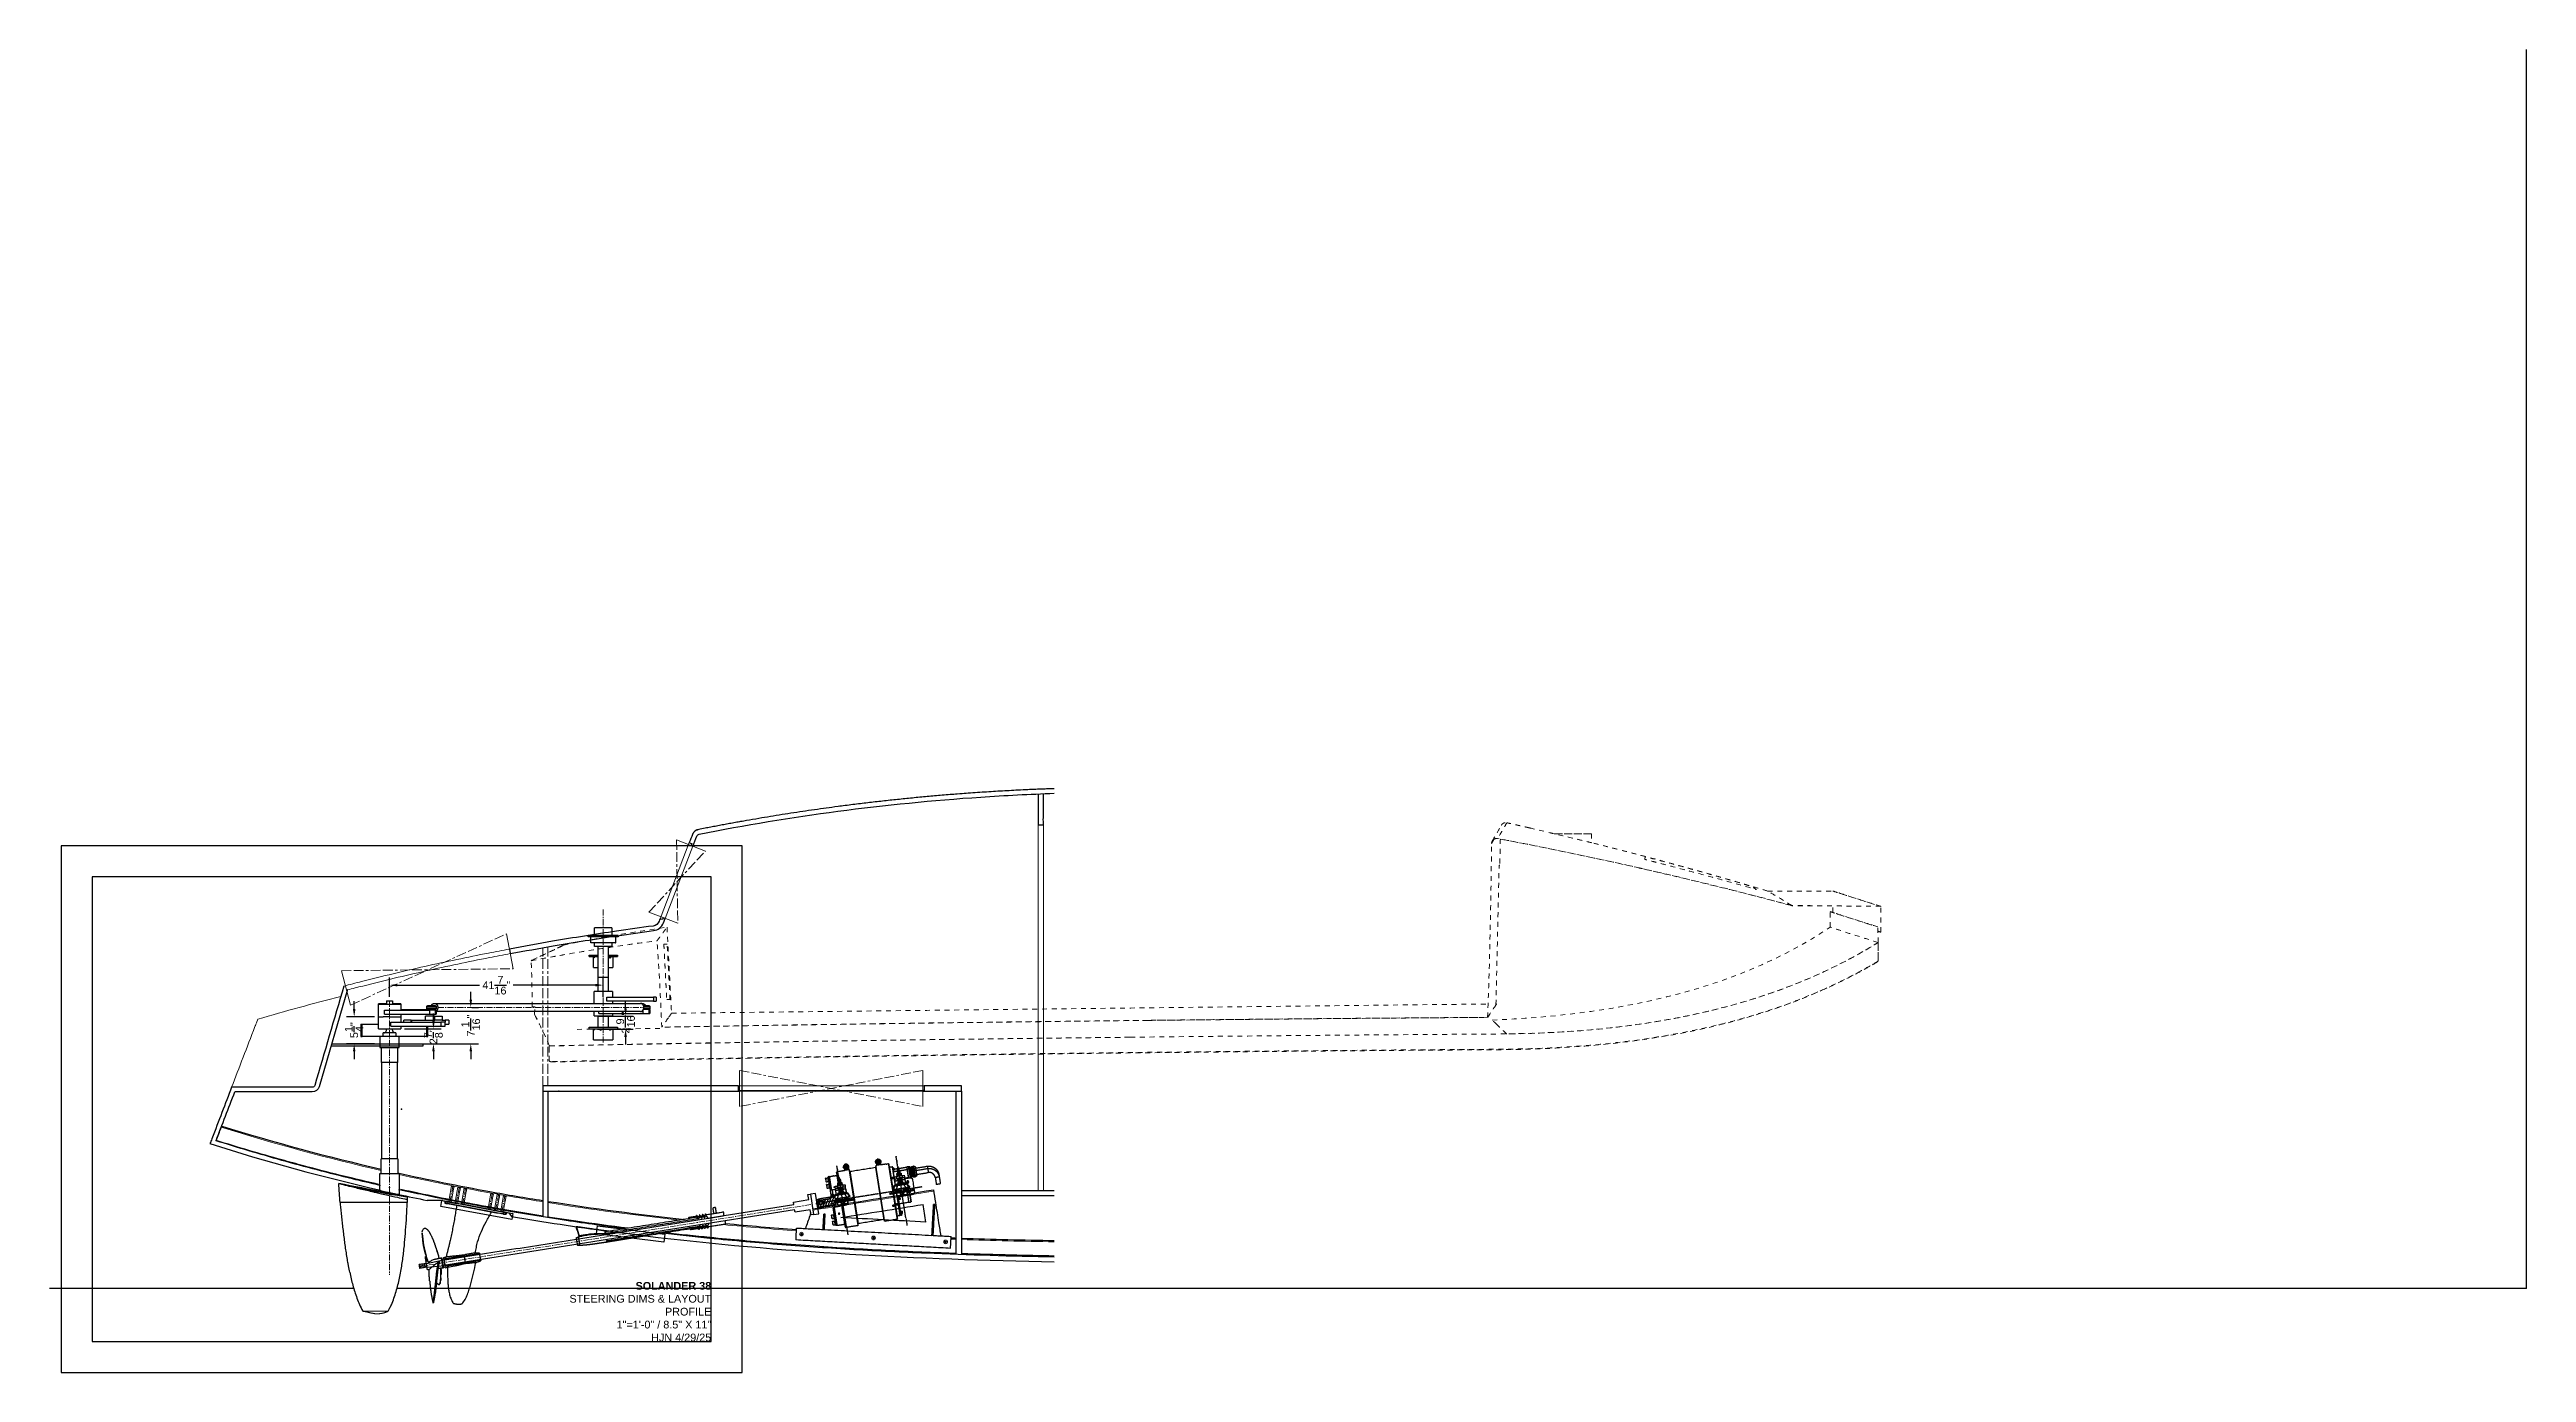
# Model space of a CAD drawing. Header units: inches. Extents: x 5516 to 5996, y -2506 to -2249.
import ezdxf

# ---------------------------------------------------------------- set-up
doc = ezdxf.new("R2010")
doc.units = ezdxf.units.IN
doc.header["$LTSCALE"] = 12
doc.header["$MEASUREMENT"] = 0
for name, pattern in [('Border', [0.472441, 0.15748, -0.03937, 0.15748, -0.03937, 0.03937, -0.03937]), ('Center', [0.15748, 0.098425, -0.019685, 0.019685, -0.019685]), ('Hidden', [0.15748, 0.07874, -0.07874])]:
    doc.linetypes.add(name, pattern=pattern)
for name, color, linetype, true_color in [('Make2D$DEFPOINTS', 4, 'Continuous', 0x00ffff), ('Make2D$TEXT', 172, 'Continuous', 0x0000bf), ('Make2D$Visible$Curves', 18, 'Continuous', 0x000000), ('Make2D$Visible$DARK GREEN', 98, 'Continuous', 0x006300), ('Make2D$Visible$dark red', 16, 'Continuous', 0x7f0000)]:
    doc.layers.add(name, color=color, linetype=linetype, true_color=true_color)
for name, color, linetype, lineweight, true_color in [('Make2D$Visible$centerlines', 251, 'Center', 13, 0x696969), ('Make2D$Visible$DARK GRAY LINES', 251, 'Continuous', 13, 0x696969), ('Make2D$Visible$hidden lines', 251, 'Hidden', 13, 0x696969), ('Make2D$Visible$phantom lines', 251, 'Border', 13, 0x696969), ('Make2D$Visible$Tangents', 251, 'Continuous', 13, 0x696969)]:
    doc.layers.add(name, color=color, linetype=linetype, lineweight=lineweight, true_color=true_color)
doc.styles.add('Inch Fractional 1_ scale', font='arial.ttf')
doc.dimstyles.new('Inch Fractional 1_ scale', dxfattribs={"dimscale": 12, "dimtxt": 0.125, "dimasz": 0.125, "dimexe": 0.125, "dimexo": 0.0625, "dimgap": 0.0625, "dimtad": 0, "dimtoh": 1, "dimdec": 4, "dimzin": 1, "dimdsep": 46, "dimlunit": 5, "dimtxsty": 'Inch Fractional 1_ scale', "dimcen": 0.25, "dimadec": 1, "dimazin": 1, "dimtfac": 1, "dimtdec": 4, "dimtix": 1, "dimtofl": 0, "dimtmove": 1, "dimatfit": 3, "dimfxl": 1, "dimtolj": 1, "dimtzin": 1, "dimarcsym": 0})

msp = doc.modelspace()

# ---------------------------------------------------------------- texts
at = {"layer": 'Make2D$TEXT', "insert": (5644.29201, -2499.6956), "char_height": 1.5, "width": 57.5543478, "attachment_point": 9, "style": 'Inch Fractional 1_ scale'}
msp.add_mtext('{\\fArial|b1;SOLANDER 38}\\P{\\fArial;STEERING DIMS & LAYOUT}\\P{\\fArial;PROFILE}\\P{\\fArial;1"=1\'-0" / 8.5" X 11"}\\P{\\fArial;HJN 4/29/25}\\P', dxfattribs=at)

# ---------------------------------------------------------------- blocks, each defined once
blk = doc.blocks.new('*D1')
at = {"layer": 'Defpoints', "color": 0}
for p in [(5597.16, -2434.98), (5597.69, -2434.98), (5588.41, -2442.02)]:
    blk.add_point(p, dxfattribs=at)
at = {"layer": 'Make2D$TEXT', "color": 0, "lineweight": -2}
for p, q in [((5597.69, -2433.48), (5597.69, -2431.98)), ((5597.91, -2434.98), (5599.19, -2434.98)), ((5589.16, -2442.02), (5599.19, -2442.02)), ((5597.69, -2443.52), (5597.69, -2445.02))]:
    blk.add_line(p, q, dxfattribs=at)
at = {"layer": 'Make2D$TEXT', "color": 0}
for points in [[(5597.44, -2433.48), (5597.94, -2433.48), (5597.69, -2434.98)], [(5597.94, -2443.52), (5597.44, -2443.52), (5597.69, -2442.02)]]:
    blk.add_solid(points, dxfattribs=at)
at = {"layer": 'Make2D$TEXT', "color": 0, "insert": (5597.69, -2438.5), "char_height": 1.5, "attachment_point": 5, "rotation": 90, "style": 'Inch Fractional 1_ scale'}
blk.add_mtext('\\A1;7{\\H1.000000x;\\S1/16;}"', dxfattribs=at)
blk = doc.blocks.new('*D2')
at = {"layer": 'Defpoints', "color": 0}
for p in [(5584.11, -2439.14), (5584.11, -2442.02), (5590.46, -2442.02)]:
    blk.add_point(p, dxfattribs=at)
at = {"layer": 'Make2D$TEXT', "color": 0, "lineweight": -2}
for p, q in [((5590.46, -2437.64), (5590.46, -2436.14)), ((5584.86, -2439.14), (5591.96, -2439.14)), ((5584.86, -2442.02), (5591.96, -2442.02)), ((5590.46, -2443.52), (5590.46, -2445.02))]:
    blk.add_line(p, q, dxfattribs=at)
at = {"layer": 'Make2D$TEXT', "color": 0}
for points in [[(5590.21, -2437.64), (5590.71, -2437.64), (5590.46, -2439.14)], [(5590.71, -2443.52), (5590.21, -2443.52), (5590.46, -2442.02)]]:
    blk.add_solid(points, dxfattribs=at)
at = {"layer": 'Make2D$TEXT', "color": 0, "insert": (5590.46, -2440.58), "char_height": 1.5, "attachment_point": 5, "rotation": 90, "style": 'Inch Fractional 1_ scale'}
blk.add_mtext('\\A1;2{\\H1.000000x;\\S7/8;}"', dxfattribs=at)
blk = doc.blocks.new('*D3')
at = {"layer": 'Defpoints', "color": 0}
for p in [(5579.78, -2436.78), (5575.1, -2442.02), (5579.78, -2442.02)]:
    blk.add_point(p, dxfattribs=at)
at = {"layer": 'Make2D$TEXT', "color": 0, "lineweight": -2}
for p, q in [((5579.03, -2436.78), (5573.6, -2436.78)), ((5575.1, -2435.28), (5575.1, -2433.78)), ((5579.03, -2442.02), (5573.6, -2442.02)), ((5575.1, -2443.52), (5575.1, -2445.02))]:
    blk.add_line(p, q, dxfattribs=at)
at = {"layer": 'Make2D$TEXT', "color": 0}
for points in [[(5574.85, -2435.28), (5575.35, -2435.28), (5575.1, -2436.78)], [(5575.35, -2443.52), (5574.85, -2443.52), (5575.1, -2442.02)]]:
    blk.add_solid(points, dxfattribs=at)
at = {"layer": 'Make2D$TEXT', "color": 0, "insert": (5575.1, -2439.4), "char_height": 1.5, "attachment_point": 5, "rotation": 90, "style": 'Inch Fractional 1_ scale'}
blk.add_mtext('\\A1;5{\\H1.000000x;\\S1/4;}"', dxfattribs=at)
blk = doc.blocks.new('*D4')
at = {"layer": 'Defpoints', "color": 0}
for p in [(5621.59, -2436.65), (5627.69, -2436.65), (5621.48, -2439.2)]:
    blk.add_point(p, dxfattribs=at)
at = {"layer": 'Make2D$TEXT', "color": 0, "lineweight": -2}
for p, q in [((5622.34, -2436.65), (5629.19, -2436.65)), ((5627.69, -2435.15), (5627.69, -2433.65)), ((5622.23, -2439.2), (5629.19, -2439.2)), ((5627.69, -2440.7), (5627.69, -2442.2))]:
    blk.add_line(p, q, dxfattribs=at)
at = {"layer": 'Make2D$TEXT', "color": 0}
for points in [[(5627.44, -2435.15), (5627.94, -2435.15), (5627.69, -2436.65)], [(5627.94, -2440.7), (5627.44, -2440.7), (5627.69, -2439.2)]]:
    blk.add_solid(points, dxfattribs=at)
at = {"layer": 'Make2D$TEXT', "color": 0, "insert": (5627.69, -2437.92), "char_height": 1.5, "attachment_point": 5, "rotation": 90, "style": 'Inch Fractional 1_ scale'}
blk.add_mtext('\\A1;2{\\H1.000000x;\\S9/16;}"', dxfattribs=at)
blk = doc.blocks.new('*D5')
at = {"layer": 'Defpoints', "color": 0}
for p in [(5623.36, -2430.67), (5581.95, -2433.71), (5623.36, -2433.71)]:
    blk.add_point(p, dxfattribs=at)
at = {"layer": 'Make2D$TEXT', "color": 0, "lineweight": -2}
for p, q in [((5581.95, -2432.96), (5581.95, -2429.17)), ((5583.45, -2430.67), (5599.38, -2430.67)), ((5621.86, -2430.67), (5605.93, -2430.67)), ((5623.36, -2432.96), (5623.36, -2429.17))]:
    blk.add_line(p, q, dxfattribs=at)
at = {"layer": 'Make2D$TEXT', "color": 0}
for points in [[(5583.45, -2430.42), (5583.45, -2430.92), (5581.95, -2430.67)], [(5621.86, -2430.92), (5621.86, -2430.42), (5623.36, -2430.67)]]:
    blk.add_solid(points, dxfattribs=at)
at = {"layer": 'Make2D$TEXT', "color": 0, "insert": (5602.65, -2430.67), "char_height": 1.5, "attachment_point": 5, "style": 'Inch Fractional 1_ scale'}
blk.add_mtext('\\A1;41{\\H1.000000x;\\S7/16;}"', dxfattribs=at)

# ---------------------------------------------------------------- dimensions: what is measured, and where the dimension line sits
at = {"layer": 'Make2D$TEXT'}
dim = msp.add_linear_dim(base=(5623.3577813, -2430.6747169), p1=(5581.9471312, -2433.709424), p2=(5623.3577813, -2433.709424), text='<>"', dimstyle='Inch Fractional 1_ scale', override={"dimscale": 12, "dimtih": 0, "dimtoh": 0, "dimlfac": 1, "dimsah": 0}, dxfattribs=at)
dim.commit()
dim.dimension.update_dxf_attribs({"geometry": '*D5', "text_midpoint": (5602.6524562, -2430.6747169)})
for base, p1, p2, picture, middle in [((5597.69051, -2434.98278), (5588.40918, -2442.02018), (5597.1563, -2434.98278), '*D1', (5597.69051, -2438.50148)), ((5575.1024, -2442.02018), (5579.78411, -2436.78476), (5579.78411, -2442.02018), '*D3', (5575.1024, -2439.40247)), ((5590.45605, -2442.02018), (5584.11482, -2439.14069), (5584.11482, -2442.02018), '*D2', (5590.45605, -2440.58044)), ((5627.69339, -2436.64518), (5621.47786, -2439.19886), (5621.58613, -2436.64518), '*D4', (5627.69339, -2437.92202))]:
    dim = msp.add_linear_dim(base=base, p1=p1, p2=p2, angle=90, text='<>"', dimstyle='Inch Fractional 1_ scale', override={"dimscale": 12, "dimtih": 0, "dimtoh": 0, "dimlfac": 1, "dimsah": 0}, dxfattribs=at)
    dim.commit()
    dim.dimension.update_dxf_attribs({"geometry": picture, "text_midpoint": middle})

# ---------------------------------------------------------------- linework, layer by layer
at = {"layer": 'Make2D$DEFPOINTS'}
for p, q in [((5622.37353, -2429.11731), (5624.34203, -2429.11731)), ((5661.76968, -2478.74715), (5661.76968, -2479.05965)), ((5675.74925, -2479.50321), (5675.74925, -2479.81571)), ((5689.72882, -2480.25928), (5689.72882, -2480.57178))]:
    msp.add_line(p, q, dxfattribs=at)
for points in [[(5650.29201, -2505.6956), (5650.29201, -2403.6956), (5518.29201, -2403.6956), (5518.29201, -2505.6956)], [(5644.29201, -2499.6956), (5644.29201, -2409.6956), (5524.29201, -2409.6956), (5524.29201, -2499.6956)], [(5592.08796, -2472.3687), (5605.83796, -2474.92869), (5605.62399, -2476.07795), (5591.87399, -2473.51796)], [(5622.25626, -2477.26481), (5635.2945, -2478.90869), (5635.09924, -2480.45735), (5622.061, -2478.81347)]]:
    msp.add_lwpolyline(points, close=True, dxfattribs=at)
for points in [[(5575.02031, -2489.43383), (5516.06112, -2489.43383)], [(5996.06112, -2489.43383), (5583.40191, -2489.43383)]]:
    msp.add_open_spline(points, degree=1, dxfattribs=at)
for p in [(5614.77691, -2451.20401), (5584.29201, -2454.6956), (5580.06963, -2469.45076), (5580.06963, -2470.37433), (5581.94713, -2469.87931), (5581.94713, -2470.80195), (5583.82463, -2470.29921), (5583.82463, -2471.22095)]:
    msp.add_point(p, dxfattribs=at)
at = {"layer": 'Make2D$Visible$centerlines'}
for p, q in [((5623.35778, -2441.77192), (5623.35778, -2415.86048)), ((5591.29776, -2434.98278), (5631.2337, -2434.98278)), ((5593.65104, -2472.63218), (5594.19775, -2469.68241)), ((5594.88011, -2472.85997), (5595.42682, -2469.91021)), ((5596.10918, -2473.08777), (5596.65589, -2470.138)), ((5601.27619, -2474.04541), (5601.82289, -2471.09565)), ((5602.50526, -2474.27321), (5603.05196, -2471.32344)), ((5603.73432, -2474.501), (5604.28103, -2471.55124)), ((5587.77498, -2485.17774), (5663.82698, -2473.13228))]:
    msp.add_line(p, q, dxfattribs=at)
msp.add_open_spline([(5581.94713, -2433.70942), (5581.94713, -2486.80195)], degree=1, dxfattribs=at)
at = {"layer": 'Make2D$Visible$Curves'}
for p, q in [((5635.04649, -2418.59467), (5635.36724, -2417.7591)), ((5605.18933, -2423.67606), (5605.35517, -2424.56065)), ((5573.8141, -2431.51898), (5568.29271, -2450.3502)), ((5588.40918, -2442.52018), (5570.5885, -2442.52018)), ((5570.73511, -2442.02018), (5588.40918, -2442.02018)), ((5588.40918, -2442.02018), (5588.40918, -2442.52018)), ((5566.98059, -2450.43833), (5551.35508, -2450.43833)), ((5566.97326, -2451.33833), (5551.97321, -2451.33833)), ((5611.64962, -2450.18386), (5611.64962, -2475.5685)), ((5611.64962, -2451.18384), (5612.64962, -2451.18384)), ((5649.52467, -2450.18386), (5611.64967, -2450.18386)), ((5612.64967, -2451.18386), (5649.77467, -2451.18386)), ((5685.27467, -2451.18385), (5692.77462, -2451.18385)), ((5692.77462, -2450.18386), (5685.52467, -2450.18386)), ((5692.77462, -2451.18385), (5692.77462, -2450.18386)), ((5592.29907, -2472.3816), (5589.23806, -2472.3816)), ((5592.29907, -2472.3816), (5605.08138, -2474.75067)), ((5605.08138, -2474.75067), (5605.59266, -2475.47437)), ((5589.13612, -2484.58248), (5587.71632, -2484.80735)), ((5589.25345, -2485.32325), (5587.83364, -2485.54812)), ((5589.13612, -2484.58248), (5591.83271, -2484.02882)), ((5589.25345, -2485.32325), (5591.98914, -2485.01651))]:
    msp.add_line(p, q, dxfattribs=at)
for points in [[(5649.52467, -2450.18386), (5649.52467, -2451.05886), (5649.77467, -2451.05886), (5649.77467, -2451.18386)], [(5685.52467, -2450.18386), (5685.52467, -2451.05886), (5685.27467, -2451.05886), (5685.27467, -2451.18386)], [(5691.77462, -2482.84271), (5691.77462, -2451.18383), (5692.77462, -2451.18383), (5692.77462, -2482.87769)], [(5646.78657, -2475.32499), (5660.29186, -2473.18596), (5660.21364, -2472.69212), (5663.1767, -2472.22281), (5663.02027, -2471.23512), (5663.51411, -2471.15691), (5664.13985, -2475.10766), (5663.64601, -2475.18588), (5663.48957, -2474.19819), (5660.52651, -2474.66749), (5660.44829, -2474.17365), (5591.98914, -2485.01651)]]:
    msp.add_lwpolyline(points, dxfattribs=at)
at = {"layer": 'Make2D$Visible$Curves', "extrusion": (0, 0, -1)}
for centre, radius, start, end in [((-5566.97326, -2449.96333), 1.375, 196.341344, 270), ((-5566.98059, -2449.93833), 0.5, 196.3412556, 270), ((-5599.28766, -2485.85615), 1.56023, 71.1603673, 75.0780943), ((-5599.23202, -2482.77706), 0.21486, 124.2969293, 141.3960347), ((-5599.32786, -2482.70054), 0.09223, 141.3960347, 180.001181), ((-5599.44481, -2483.94499), 0.17482, 176.7400408, 217.7030706), ((-5599.61749, -2483.93515), 0.00186, 0.0005904, 176.7400408)]:
    msp.add_arc(centre, radius, start, end, dxfattribs=at)
at = {"layer": 'Make2D$Visible$Curves'}
msp.add_arc((5598.67116, -2484.04931), 0.34889, 271.4475498, 288.8396327, dxfattribs=at)
for points, degree in [([(5996.06112, -2489.43383), (5996.06112, -2249.43383)], 1), ([(5640.65337, -2401.47688), (5640.45027, -2402.00595), (5640.24718, -2402.53502), (5640.04409, -2403.06409)], 3), ([(5640.04409, -2403.06409), (5640.19969, -2403.12382), (5640.35528, -2403.18355), (5640.51088, -2403.24328)], 3), ([(5640.51088, -2403.24328), (5640.4637, -2403.3662), (5640.41651, -2403.48912), (5640.36933, -2403.61204)], 3), ([(5640.36933, -2403.61204), (5640.4938, -2403.65982), (5640.61828, -2403.70761), (5640.74276, -2403.75539)], 3), ([(5634.20627, -2418.27214), (5634.00973, -2418.78412), (5633.54947, -2419.14803), (5633.00596, -2419.22114)], 3), ([(5633.12602, -2420.11311), (5633.99562, -2419.99609), (5634.73204, -2419.41383), (5635.04649, -2418.59467)], 3), ([(5634.38546, -2417.80533), (5634.32573, -2417.96093), (5634.266, -2418.11654), (5634.20627, -2418.27214)], 3), ([(5634.85225, -2417.98451), (5634.69665, -2417.92478), (5634.54106, -2417.86506), (5634.38546, -2417.80533)], 3), ([(5634.99381, -2417.61575), (5634.94662, -2417.73867), (5634.89944, -2417.86159), (5634.85225, -2417.98451)], 3), ([(5635.36724, -2417.7591), (5635.24276, -2417.71131), (5635.11828, -2417.66353), (5634.99381, -2417.61575)], 3), ([(5573.09814, -2430.8508), (5571.21889, -2437.2602), (5569.33964, -2443.66961), (5567.46039, -2450.07901)], 3), ([(5581.37875, -2433.70942), (5581.37875, -2434.41513)], 1), ([(5582.53562, -2433.70942), (5582.53562, -2434.41599)], 1), ([(5580.32213, -2442.76569), (5580.32213, -2445.64069)], 1), ([(5580.69713, -2440.64069), (5580.69713, -2439.91356)], 1), ([(5581.37875, -2439.14069), (5581.37875, -2439.2393)], 1), ([(5582.53562, -2439.14069), (5582.53562, -2439.2393)], 1), ([(5583.19713, -2439.91356), (5583.19713, -2440.64069)], 1), ([(5583.57213, -2445.64069), (5583.57213, -2442.76569)], 1), ([(5580.44713, -2464.3028), (5580.44713, -2445.64069)], 1), ([(5583.44713, -2445.64069), (5583.44713, -2464.3028)], 1), ([(5551.35508, -2450.43833), (5550.11171, -2453.67136), (5548.85579, -2456.93694), (5547.50901, -2460.43826)], 3), ([(5548.33204, -2460.80496), (5549.54597, -2457.6495), (5550.75961, -2454.49392), (5551.97321, -2451.33833)], 3), ([(5612.64962, -2451.18384), (5612.64962, -2475.72663)], 1), ([(5649.77467, -2451.18386), (5649.77467, -2451.05886)], 1), ([(5685.27467, -2451.05886), (5685.27467, -2451.18386)], 1), ([(5547.50901, -2460.43826), (5547.38933, -2460.74997), (5547.26947, -2461.06161), (5547.14962, -2461.37326)], 3), ([(5547.14962, -2461.37326), (5558.11131, -2464.8751), (5569.12972, -2467.86073), (5580.19463, -2470.40307)], 3), ([(5548.34771, -2460.76525), (5548.67742, -2459.90794), (5549.00713, -2459.05063), (5549.33684, -2458.19332)], 3), ([(5549.42677, -2457.9595), (5549.42677, -2457.9595), (5549.38641, -2458.06445), (5549.33684, -2458.19332)], 3), ([(5549.42677, -2457.9595), (5559.61181, -2461.14495), (5569.92302, -2463.9184), (5580.32213, -2466.31451)], 3), ([(5580.06963, -2467.3028), (5580.06963, -2467.1778)], 1), ([(5580.32213, -2467.1778), (5580.32213, -2464.3028)], 1), ([(5583.57213, -2464.3028), (5583.57213, -2467.1778)], 1), ([(5583.82463, -2467.1778), (5583.82463, -2467.3028)], 1), ([(5572.36984, -2472.80195), (5572.26386, -2471.57562), (5572.17602, -2470.33779), (5572.11376, -2469.09061)], 3), ([(5580.96182, -2470.82258), (5578.02055, -2470.24687), (5575.07927, -2469.67115), (5572.13799, -2469.09543)], 3), ([(5580.06963, -2470.43683), (5580.06963, -2467.3028)], 1), ([(5580.22213, -2470.5528), (5580.22213, -2470.47121)], 1), ([(5580.95718, -2470.82204), (5580.95718, -2470.63694)], 1), ([(5585.39877, -2471.69106), (5584.58373, -2471.53152), (5583.76869, -2471.37199), (5582.95365, -2471.21246)], 3), ([(5582.95718, -2471.08435), (5582.95718, -2471.21786)], 1), ([(5583.69963, -2471.19332), (5585.54453, -2471.60139), (5587.39069, -2471.99737), (5589.23806, -2472.3816)], 3), ([(5583.82463, -2467.3028), (5583.82463, -2471.28345)], 1), ([(5585.39877, -2471.69106), (5585.39371, -2471.85672), (5585.38843, -2472.02235), (5585.38293, -2472.18795)], 3), ([(5663.96719, -2474.0175), (5671.78146, -2472.77984), (5679.59574, -2471.54218), (5687.41001, -2470.30452)], 3), ([(5692.77462, -2470.43383), (5710.77691, -2470.43383)], 1), ([(5692.77462, -2471.43383), (5710.77691, -2471.43383)], 1), ([(5572.36984, -2472.80195), (5572.39837, -2473.13377), (5572.4282, -2473.46465), (5572.45918, -2473.7949)], 3), ([(5572.45984, -2473.80195), (5572.49869, -2474.21578), (5572.53934, -2474.62861), (5572.58219, -2475.04205)], 3), ([(5585.38293, -2472.18795), (5585.37613, -2472.39268), (5585.36899, -2472.59735), (5585.36149, -2472.80195)], 3), ([(5591.83271, -2484.02882), (5643.71314, -2475.81177)], 1), ([(5592.72236, -2472.84144), (5592.76792, -2472.59563)], 1), ([(5604.00701, -2475.06006), (5593.19121, -2473.05547)], 1), ([(5593.28232, -2472.56384), (5604.09813, -2474.56843)], 1), ([(5594.40156, -2476.65493), (5594.3662, -2476.8487), (5594.33004, -2477.04357), (5594.29297, -2477.23958)], 3), ([(5594.50658, -2476.06998), (5594.47234, -2476.26385), (5594.43737, -2476.45875), (5594.40159, -2476.65475)], 3), ([(5594.60836, -2475.48494), (5594.57508, -2475.67898), (5594.54121, -2475.87388), (5594.50661, -2476.06982)], 3), ([(5594.70755, -2474.89984), (5594.67496, -2475.09407), (5594.64197, -2475.289), (5594.60838, -2475.48481)], 3), ([(5594.80499, -2474.31469), (5594.77281, -2474.50913), (5594.74039, -2474.70408), (5594.70757, -2474.89973)], 3), ([(5594.9015, -2473.72951), (5594.86949, -2473.92413), (5594.83736, -2474.11911), (5594.805, -2474.3146)], 3), ([(5594.95844, -2473.383), (5594.9395, -2473.49837), (5594.92053, -2473.61385), (5594.90151, -2473.72945)], 3), ([(5604.56698, -2474.78245), (5604.52142, -2475.02827)], 1), ([(5605.59179, -2475.47947), (5611.8728, -2476.55652), (5618.16614, -2477.51011), (5624.46999, -2478.35335)], 3), ([(5612.64962, -2472.54946), (5621.43096, -2473.93197), (5630.24926, -2475.08338), (5639.08996, -2476.03778)], 3), ([(5645.1304, -2473.74118), (5644.63655, -2473.8194)], 1), ([(5644.81424, -2474.9413), (5644.63655, -2473.8194)], 1), ([(5645.30809, -2474.86309), (5645.1304, -2473.74118)], 1), ([(5665.963, -2478.00354), (5666.12502, -2475.00792)], 1), ([(5666.37465, -2475.02142), (5666.12502, -2475.00792)], 1), ([(5666.21264, -2478.01704), (5666.37465, -2475.02142)], 1), ([(5669.41138, -2475.68639), (5674.71821, -2474.84587), (5680.02505, -2474.00535), (5685.33188, -2473.16483)], 3), ([(5685.87226, -2476.57665), (5680.3853, -2476.2799), (5674.89834, -2475.98314), (5669.41138, -2475.68639)], 3), ([(5685.87226, -2476.57665), (5685.69213, -2475.43938), (5685.51201, -2474.3021), (5685.33188, -2473.16483)], 3), ([(5687.05747, -2479.14441), (5687.3815, -2473.15316)], 1), ([(5687.3071, -2479.15791), (5687.63113, -2473.16666)], 1), ([(5687.63113, -2473.16666), (5687.3815, -2473.15316)], 1), ([(5573.33162, -2481.30195), (5573.3888, -2481.71812), (5573.4486, -2482.13215), (5573.5122, -2482.5442)], 3), ([(5588.25563, -2478.72862), (5588.25258, -2478.70165), (5588.24953, -2478.67421), (5588.24645, -2478.64632)], 3), ([(5588.26604, -2478.64291), (5588.25416, -2478.6457)], 1), ([(5588.26423, -2478.73039), (5588.27594, -2478.82792), (5588.28741, -2478.91921), (5588.29936, -2479.00302)], 3), ([(5588.31606, -2478.99216), (5588.29908, -2478.88701), (5588.28295, -2478.76973), (5588.26604, -2478.64291)], 3), ([(5588.29947, -2479.00378), (5588.3109, -2479.08391), (5588.32277, -2479.1572), (5588.33264, -2479.23103)], 3), ([(5588.35301, -2479.21481), (5588.34197, -2479.14272), (5588.32884, -2479.07118), (5588.31618, -2478.9929)], 3), ([(5588.33281, -2479.23226), (5588.34161, -2479.29827), (5588.34882, -2479.36471), (5588.35587, -2479.42946)], 3), ([(5588.37919, -2479.40863), (5588.37121, -2479.34535), (5588.36304, -2479.28044), (5588.35319, -2479.216)], 3), ([(5588.35605, -2479.43112), (5588.36237, -2479.48911), (5588.36856, -2479.54575), (5588.37462, -2479.6014)], 3), ([(5588.37483, -2479.60339), (5588.38028, -2479.65345), (5588.38563, -2479.70271), (5588.39092, -2479.75129)], 3), ([(5588.40044, -2479.57675), (5588.39355, -2479.52231), (5588.38654, -2479.46694), (5588.37939, -2479.41026)], 3), ([(5588.39117, -2479.75357), (5588.39596, -2479.79754), (5588.4007, -2479.84096), (5588.4053, -2479.8843)], 3), ([(5588.41904, -2479.72348), (5588.41298, -2479.67589), (5588.40688, -2479.62767), (5588.40069, -2479.5787)], 3), ([(5588.40557, -2479.88686), (5588.40977, -2479.92648), (5588.41384, -2479.96604), (5588.41776, -2480.00578)], 3), ([(5588.41804, -2480.00863), (5588.42164, -2480.04512), (5588.42511, -2480.08176), (5588.42854, -2480.11865)], 3), ([(5588.4356, -2479.85389), (5588.43027, -2479.81137), (5588.42482, -2479.7688), (5588.41933, -2479.72571)], 3), ([(5588.42884, -2480.1218), (5588.43199, -2480.15569), (5588.43511, -2480.18979), (5588.43827, -2480.22424)], 3), ([(5588.45016, -2479.9732), (5588.44554, -2479.93413), (5588.44079, -2479.89528), (5588.43592, -2479.8564)], 3), ([(5588.43859, -2480.2277), (5588.44149, -2480.25938), (5588.44444, -2480.29136), (5588.4475, -2480.3238)], 3), ([(5588.44786, -2480.32758), (5588.45068, -2480.35748), (5588.45361, -2480.38777), (5588.45671, -2480.41861)], 3), ([(5588.4499, -2477.97202), (5588.45118, -2477.97016), (5588.45247, -2477.96831), (5588.45375, -2477.96648)], 3), ([(5588.46293, -2480.08429), (5588.45883, -2480.04794), (5588.45472, -2480.01188), (5588.45049, -2479.976)], 3), ([(5588.45713, -2480.42274), (5588.46002, -2480.45128), (5588.46306, -2480.48029), (5588.46633, -2480.50996)], 3), ([(5588.47464, -2480.18844), (5588.47081, -2480.15442), (5588.46705, -2480.12078), (5588.46328, -2480.0874)], 3), ([(5588.46683, -2480.51449), (5588.46989, -2480.54208), (5588.47316, -2480.57024), (5588.4767, -2480.59915)], 3), ([(5588.48586, -2480.28689), (5588.48214, -2480.25477), (5588.47856, -2480.22315), (5588.47503, -2480.19186)], 3), ([(5588.47731, -2480.60412), (5588.48065, -2480.63118), (5588.48423, -2480.65889), (5588.48812, -2480.68744)], 3), ([(5588.49705, -2480.38086), (5588.49329, -2480.35025), (5588.48973, -2480.32023), (5588.4863, -2480.29063)], 3), ([(5588.48886, -2480.69292), (5588.49255, -2480.71985), (5588.49651, -2480.74753), (5588.50081, -2480.77603)], 3), ([(5588.50862, -2480.4716), (5588.5047, -2480.44209), (5588.50104, -2480.41327), (5588.49755, -2480.38496)], 3), ([(5588.50172, -2480.78205), (5588.50582, -2480.80904), (5588.51023, -2480.83676), (5588.51495, -2480.86528)], 3), ([(5588.52092, -2480.56036), (5588.51675, -2480.53156), (5588.51287, -2480.50353), (5588.50921, -2480.4761)], 3), ([(5588.51604, -2480.87189), (5588.52054, -2480.89896), (5588.52532, -2480.92675), (5588.53041, -2480.95529)], 3), ([(5588.53421, -2480.64838), (5588.52973, -2480.6199), (5588.52555, -2480.59227), (5588.52163, -2480.56531)], 3), ([(5588.5317, -2480.96251), (5588.53658, -2480.98967), (5588.54172, -2481.01752), (5588.54712, -2481.04608)], 3), ([(5588.54873, -2480.7368), (5588.54385, -2480.70834), (5588.53932, -2480.68071), (5588.53507, -2480.65384)], 3), ([(5588.54861, -2481.05391), (5588.55379, -2481.08117), (5588.5592, -2481.10906), (5588.56486, -2481.1376)], 3), ([(5588.56463, -2480.826), (5588.55939, -2480.79748), (5588.55441, -2480.76978), (5588.54976, -2480.74282)], 3), ([(5588.58144, -2480.91605), (5588.57608, -2480.88748), (5588.57085, -2480.85968), (5588.56585, -2480.83261)], 3), ([(5588.56654, -2481.14606), (5588.57199, -2481.1734), (5588.57766, -2481.20133), (5588.58354, -2481.22985)], 3), ([(5588.59857, -2481.00691), (5588.59309, -2480.97832), (5588.58789, -2480.95045), (5588.5828, -2480.92327)], 3), ([(5588.58542, -2481.23893), (5588.5911, -2481.26636), (5588.59699, -2481.29433), (5588.60306, -2481.32283)], 3), ([(5588.61657, -2481.0986), (5588.61083, -2481.07), (5588.60532, -2481.04205), (5588.60007, -2481.01476)], 3), ([(5588.6354, -2481.1911), (5588.62949, -2481.16249), (5588.62378, -2481.13449), (5588.61827, -2481.10708)], 3), ([(5588.65498, -2481.2844), (5588.64888, -2481.25579), (5588.64299, -2481.22772), (5588.63729, -2481.20021)], 3), ([(5589.92658, -2479.02188), (5589.92944, -2479.0275), (5589.93231, -2479.03314), (5589.93517, -2479.03879)], 3), ([(5593.40921, -2481.33055), (5593.36234, -2481.52547), (5593.31493, -2481.72002), (5593.26684, -2481.91446)], 3), ([(5593.54773, -2480.74648), (5593.50228, -2480.94081), (5593.45603, -2481.13581), (5593.40923, -2481.33044)], 3), ([(5593.68249, -2480.16231), (5593.63845, -2480.35593), (5593.59353, -2480.5507), (5593.54781, -2480.74615)], 3), ([(5593.81345, -2479.57804), (5593.77075, -2479.77152), (5593.72711, -2479.96616), (5593.68257, -2480.16198)], 3), ([(5593.94027, -2478.99366), (5593.89901, -2479.18715), (5593.85675, -2479.38185), (5593.81352, -2479.57774)], 3), ([(5594.0626, -2478.40916), (5594.02289, -2478.6027), (5593.98212, -2478.79742), (5593.94033, -2478.99338)], 3), ([(5594.18014, -2477.82453), (5594.14202, -2478.01815), (5594.10288, -2478.21292), (5594.06266, -2478.40891)], 3), ([(5594.29293, -2477.23979), (5594.2563, -2477.43348), (5594.21877, -2477.62831), (5594.18018, -2477.82431)], 3), ([(5623.86176, -2478.95592), (5623.82266, -2478.709)], 1), ([(5627.77341, -2478.08326), (5627.81252, -2478.33018)], 1), ([(5631.55977, -2479.25537), (5657.83956, -2482.42987), (5684.28942, -2483.77639), (5710.77691, -2484.24127)], 3), ([(5647.02685, -2476.84206), (5651.61937, -2477.27763), (5656.21674, -2477.66293), (5660.81693, -2478.00272)], 3), ([(5660.71039, -2479.97275), (5660.8319, -2477.72603)], 1), ([(5660.71039, -2479.97275), (5690.66661, -2481.59289)], 1), ([(5660.8319, -2477.72603), (5665.95907, -2478.00333)], 1), ([(5665.963, -2478.00354), (5666.21264, -2478.01704)], 1), ([(5666.21264, -2478.01704), (5687.0581, -2479.14444)], 1), ([(5687.3071, -2479.15791), (5687.05747, -2479.14441)], 1), ([(5687.3071, -2479.15791), (5690.78812, -2479.34617)], 1), ([(5690.66661, -2481.59289), (5690.78812, -2479.34617)], 1), ([(5690.77317, -2479.62258), (5691.10698, -2479.63462), (5691.44079, -2479.64648), (5691.77462, -2479.65816)], 3), ([(5692.77462, -2479.69261), (5698.77318, -2479.89606), (5704.77432, -2480.04235), (5710.77691, -2480.14269)], 3), ([(5573.51339, -2482.55195), (5573.57768, -2482.96813), (5573.64586, -2483.38229), (5573.71894, -2483.79574)], 3), ([(5573.72004, -2483.80195), (5573.75279, -2483.98708), (5573.78653, -2484.17208), (5573.82127, -2484.35704)], 3), ([(5573.82127, -2484.35704), (5573.86447, -2484.58703), (5573.90922, -2484.81698), (5573.95557, -2485.04708)], 3), ([(5573.95655, -2485.05195), (5574.04012, -2485.46664), (5574.12887, -2485.88186), (5574.22212, -2486.29818)], 3), ([(5574.22296, -2486.30195), (5574.31593, -2486.71692), (5574.41336, -2487.13299), (5574.51507, -2487.54905)], 3), ([(5588.87803, -2482.51372), (5588.88382, -2482.53688), (5588.88966, -2482.56008), (5588.89555, -2482.58333)], 3), ([(5588.9207, -2483.23353), (5588.92527, -2483.23184), (5588.92984, -2483.23016), (5588.93441, -2483.22848)], 3), ([(5588.92333, -2483.28823), (5588.92293, -2483.29907), (5588.92278, -2483.31147), (5588.92292, -2483.32548)], 3), ([(5588.92294, -2483.32712), (5588.92309, -2483.34013), (5588.92349, -2483.35449), (5588.9242, -2483.37018)], 3), ([(5588.92548, -2483.2575), (5588.92454, -2483.26556), (5588.92382, -2483.27538), (5588.92337, -2483.28705)], 3), ([(5588.92429, -2483.37228), (5588.92497, -2483.38688), (5588.9259, -2483.40259), (5588.92713, -2483.41932)], 3), ([(5588.92934, -2483.23686), (5588.9279, -2483.24153), (5588.92661, -2483.2481), (5588.92557, -2483.25675)], 3), ([(5588.92732, -2483.42187), (5588.92848, -2483.43748), (5588.9299, -2483.45395), (5588.93158, -2483.4711)], 3), ([(5588.93187, -2483.47405), (5588.93347, -2483.49014), (5588.93529, -2483.5068), (5588.93734, -2483.52376)], 3), ([(5588.94978, -2482.55562), (5588.94386, -2482.53207), (5588.93796, -2482.50857), (5588.93208, -2482.48512)], 3), ([(5588.93742, -2483.22904), (5588.95023, -2483.23786), (5588.96305, -2483.24667), (5588.97586, -2483.25548)], 3), ([(5588.93774, -2483.527), (5588.93969, -2483.54298), (5588.94184, -2483.55921), (5588.94422, -2483.57563)], 3), ([(5588.94473, -2483.57909), (5588.94701, -2483.5946), (5588.94951, -2483.61028), (5588.95222, -2483.62611)], 3), ([(5588.95285, -2483.62978), (5588.95543, -2483.64476), (5588.95821, -2483.65989), (5588.9612, -2483.67514)], 3), ([(5588.96195, -2483.67899), (5588.96482, -2483.69346), (5588.96786, -2483.70803), (5588.97106, -2483.72272)], 3), ([(5588.97023, -2483.31746), (5588.96992, -2483.30564), (5588.96989, -2483.29561), (5588.97009, -2483.28729)], 3), ([(5588.97011, -2483.28653), (5588.97035, -2483.27758), (5588.97086, -2483.27066), (5588.97151, -2483.26558)], 3), ([(5588.97198, -2483.35612), (5588.97113, -2483.3421), (5588.97057, -2483.32962), (5588.97026, -2483.31865)], 3), ([(5588.97195, -2483.72675), (5588.97502, -2483.74073), (5588.97825, -2483.75481), (5588.98163, -2483.76897)], 3), ([(5588.97535, -2483.40072), (5588.97397, -2483.38512), (5588.9729, -2483.37078), (5588.97208, -2483.35776)], 3), ([(5588.98027, -2483.44948), (5588.9784, -2483.43292), (5588.97683, -2483.41733), (5588.97553, -2483.40282)], 3), ([(5588.98661, -2483.50065), (5588.98433, -2483.48373), (5588.98231, -2483.46746), (5588.98055, -2483.45201)], 3), ([(5588.98264, -2483.77316), (5588.98589, -2483.78668), (5588.98929, -2483.80028), (5588.99282, -2483.81393)], 3), ([(5588.99418, -2483.55252), (5588.99157, -2483.53583), (5588.98917, -2483.51942), (5588.98701, -2483.50356)], 3), ([(5588.99395, -2483.81827), (5588.99736, -2483.83135), (5589.00089, -2483.84448), (5589.00453, -2483.85764)], 3), ([(5589.00277, -2483.60348), (5588.99984, -2483.58739), (5588.99717, -2483.57144), (5588.99468, -2483.55572)], 3), ([(5589.01237, -2483.65291), (5589.00919, -2483.63743), (5589.00618, -2483.62209), (5589.00339, -2483.60688)], 3), ([(5589.00577, -2483.86211), (5589.00929, -2483.87477), (5589.01291, -2483.88745), (5589.01663, -2483.90013)], 3), ([(5589.01025, -2484.09618), (5589.30517, -2484.03679)], 1), ([(5589.02252, -2483.7009), (5589.01931, -2483.68594), (5589.01614, -2483.67115), (5589.01311, -2483.65649)], 3), ([(5589.01798, -2483.9047), (5589.02159, -2483.91694), (5589.02529, -2483.92917), (5589.02905, -2483.94138)], 3), ([(5589.03266, -2483.74771), (5589.02943, -2483.73326), (5589.02637, -2483.71889), (5589.02333, -2483.70468)], 3), ([(5589.03049, -2483.94602), (5589.03416, -2483.95785), (5589.03789, -2483.96964), (5589.04167, -2483.98137)], 3), ([(5589.04333, -2483.79311), (5589.03993, -2483.77923), (5589.03666, -2483.76541), (5589.03355, -2483.75167)], 3), ([(5589.04319, -2483.98606), (5589.04688, -2483.99747), (5589.05061, -2484.00881), (5589.05435, -2484.02008)], 3), ([(5589.0545, -2483.83717), (5589.051, -2483.8238), (5589.04761, -2483.81048), (5589.04434, -2483.79722)], 3), ([(5589.06607, -2483.87991), (5589.06246, -2483.86706), (5589.05898, -2483.85422), (5589.05561, -2483.84141)], 3), ([(5589.05592, -2484.02479), (5589.05958, -2484.03579), (5589.06326, -2484.0467), (5589.06696, -2484.05749)], 3), ([(5589.07809, -2483.92128), (5589.07441, -2483.90895), (5589.07079, -2483.89661), (5589.06729, -2483.88426)], 3), ([(5589.06857, -2484.06218), (5589.07098, -2484.06916), (5589.07339, -2484.07609), (5589.07581, -2484.08298)], 3), ([(5589.09031, -2483.96138), (5589.08662, -2483.94953), (5589.08299, -2483.93763), (5589.07942, -2483.92573)], 3), ([(5589.10261, -2484.00021), (5589.09896, -2483.98882), (5589.09531, -2483.97738), (5589.09172, -2483.9659)], 3), ([(5589.10818, -2483.95998), (5589.09597, -2483.9607)], 1), ([(5589.1148, -2484.03778), (5589.11116, -2484.02688), (5589.10762, -2484.01585), (5589.10407, -2484.00477)], 3), ([(5589.12724, -2484.07378), (5589.12358, -2484.06341), (5589.1199, -2484.05294), (5589.11632, -2484.04233)], 3), ([(5589.61602, -2485.78614), (5589.28401, -2485.82464)], 1), ([(5589.38102, -2484.27193), (5589.40905, -2484.29297), (5589.43759, -2484.31559), (5589.4662, -2484.3398)], 3), ([(5590.79534, -2483.7367), (5591.95376, -2483.50342)], 1), ([(5591.03032, -2481.85451), (5591.031, -2481.85662), (5591.03169, -2481.85873), (5591.03238, -2481.86084)], 3), ([(5591.03389, -2481.87249), (5591.03469, -2481.87494), (5591.03549, -2481.8774), (5591.03629, -2481.87985)], 3), ([(5591.2758, -2482.61102), (5591.27586, -2482.61119), (5591.27591, -2482.61135), (5591.27596, -2482.61151)], 3), ([(5592.26663, -2485.47879), (5591.30043, -2485.59083)], 1), ([(5591.48327, -2484.32868), (5591.4814, -2484.32952), (5591.47953, -2484.33037), (5591.47766, -2484.33122)], 3), ([(5591.57473, -2484.56034), (5591.57886, -2484.55466), (5591.58295, -2484.54894), (5591.587, -2484.54319)], 3), ([(5591.58068, -2484.53873), (5591.5817, -2484.53683), (5591.58244, -2484.53545), (5591.58292, -2484.53455), (5591.58314, -2484.53411), (5591.58314, -2484.53411)], 5), ([(5591.67602, -2484.27512), (5591.67114, -2484.27485), (5591.66624, -2484.27484), (5591.66134, -2484.27504)], 3), ([(5591.7011, -2484.3126), (5591.70152, -2484.30871), (5591.70177, -2484.3048), (5591.70182, -2484.30086)], 3), ([(5591.95376, -2483.50342), (5592.07722, -2483.48386)], 1), ([(5592.39009, -2485.45924), (5592.26663, -2485.47879)], 1), ([(5592.44761, -2483.4252), (5592.60481, -2483.40031), (5592.75501, -2483.37653), (5592.89872, -2483.35378)], 3), ([(5592.50701, -2483.80027), (5592.70181, -2485.03019)], 1), ([(5592.76047, -2485.40058), (5592.91768, -2485.37567), (5593.06787, -2485.35188), (5593.21158, -2485.3291)], 3), ([(5592.97176, -2483.0822), (5592.94838, -2483.17358), (5592.92498, -2483.26493), (5592.90154, -2483.35631)], 3), ([(5593.12058, -2482.4984), (5593.07128, -2482.69309), (5593.02155, -2482.8877), (5592.97177, -2483.08219)], 3), ([(5593.26682, -2481.91453), (5593.21867, -2482.10925), (5593.16984, -2482.30385), (5593.12059, -2482.49837)], 3), ([(5598.59832, -2482.53289), (5598.93477, -2482.5148), (5599.24154, -2482.52346), (5599.35309, -2482.59955)], 3), ([(5598.88589, -2484.34854), (5599.21146, -2484.26178), (5599.50054, -2484.15874), (5599.58312, -2484.0519)], 3), ([(5574.51578, -2487.55195), (5574.6176, -2487.96837), (5574.72371, -2488.3848), (5574.83686, -2488.79977)], 3), ([(5574.83745, -2488.80195), (5574.95151, -2489.22015), (5575.07273, -2489.63686), (5575.2035, -2490.05037)], 3), ([(5575.19787, -2490.05389), (5575.19783, -2490.05377), (5575.19779, -2490.05365), (5575.19776, -2490.05354)], 3), ([(5575.204, -2490.05195), (5575.33682, -2490.47181), (5575.47949, -2490.88836), (5575.63378, -2491.30091)], 3), ([(5591.56171, -2488.64752), (5591.57777, -2488.64375), (5591.59334, -2488.6377), (5591.60839, -2488.62932)], 3), ([(5591.92618, -2486.72474), (5591.92614, -2486.72612), (5591.92611, -2486.7275), (5591.92607, -2486.72889)], 3), ([(5575.63417, -2491.30195), (5575.79203, -2491.72397), (5575.96204, -2492.1418), (5576.14435, -2492.55144)], 3), ([(5576.14458, -2492.55195), (5576.33287, -2492.97499), (5576.53428, -2493.38929), (5576.75087, -2493.80193)], 3), ([(5576.74616, -2493.80193), (5576.70144, -2493.71686), (5576.65737, -2493.63172), (5576.61392, -2493.54645)], 3), ([(5576.77027, -2493.84324), (5576.77101, -2493.84299), (5576.76919, -2493.8379), (5576.76457, -2493.82803), (5576.75772, -2493.81498), (5576.75087, -2493.80193)], 5), ([(5576.759, -2493.82587), (5576.75731, -2493.82285), (5576.7556, -2493.81971), (5576.75391, -2493.81655)], 3), ([(5581.69919, -2493.80193), (5581.784, -2493.64581), (5581.86616, -2493.48946), (5581.94576, -2493.33248)], 3), ([(5590.39123, -2492.25087), (5590.39386, -2492.25058), (5590.39593, -2492.24174), (5590.39725, -2492.22597)], 3), ([(5590.40493, -2492.22515), (5590.40421, -2492.2404), (5590.40274, -2492.24912), (5590.4007, -2492.24982)], 3), ([(5590.41592, -2492.24465), (5590.41086, -2492.24636), (5590.40578, -2492.24809), (5590.4007, -2492.24982)], 3), ([(5590.41692, -2492.22296), (5590.40493, -2492.22515)], 1), ([(5590.41495, -2492.24275), (5590.41535, -2492.24424), (5590.41569, -2492.24491), (5590.41598, -2492.24482)], 3), ([(5590.41624, -2492.24449), (5590.41696, -2492.24287), (5590.41723, -2492.23536), (5590.41692, -2492.22296)], 3)]:
    msp.add_open_spline(points, degree=degree, dxfattribs=at)
for points, weights, degree, knots in [([(5710.77691, -2392.61064), (5705.99943, -2392.77558), (5691.94599, -2393.48651), (5668.86498, -2395.77388), (5650.69025, -2398.77184), (5641.76183, -2400.54324), (5641.24507, -2400.64567), (5640.84216, -2400.98504), (5640.65337, -2401.47688)], [1.00848040513, 1.00887760984, 1.00998235823, 1.01138005407, 1.01183511726, 1.01184803675, 0.927908053247, 0.927912386051, 1.01186103517], 3, [2399.29423586, 2399.29423586, 2399.29423586, 2399.29423586, 2764.105662331, 3473.345325749, 4167.721992586, 4167.721992586, 4167.721992586, 4209.902916631, 4209.902916631, 4209.902916631, 4209.902916631]), ([(5581.37875, -2433.70942), (5581.63862, -2433.70942), (5581.95718, -2433.70942), (5582.27575, -2433.70942), (5582.53562, -2433.70942)], [0.859647317933, 0.883427041137, 1, 0.883427041137, 0.859647317933], 2, [4.087204224, 4.087204224, 4.087204224, 4.71238898, 4.71238898, 5.337573737, 5.337573737, 5.337573737]), ([(5583.82463, -2440.64069), (5583.82463, -2440.64069), (5581.94713, -2440.64069), (5580.06963, -2440.64069), (5580.06963, -2440.64069)], [1, 0.707106781187, 1, 0.707106781187, 1], 2, [-11.011282251, -11.011282251, -11.011282251, -8.258461688, -8.258461688, -5.505641125, -5.505641125, -5.505641125]), ([(5580.06963, -2442.76569), (5580.06963, -2442.76569), (5581.94713, -2442.76569), (5583.82463, -2442.76569), (5583.82463, -2442.76569)], [1, 0.707106781187, 1, 0.707106781187, 1], 2, [-5.505641125, -5.505641125, -5.505641125, -2.752820563, -2.752820563, 0, 0, 0]), ([(5583.19713, -2439.91356), (5583.19713, -2439.91356), (5581.94713, -2439.91356), (5580.69713, -2439.91356), (5580.69713, -2439.91356)], [1, 0.707106781187, 1, 0.707106781187, 1], 2, [-6.283185307, -6.283185307, -6.283185307, -4.71238898, -4.71238898, -3.141592654, -3.141592654, -3.141592654]), ([(5583.57213, -2445.64069), (5583.57213, -2445.64069), (5581.94713, -2445.64069), (5580.32213, -2445.64069), (5580.32213, -2445.64069)], [1, 0.707106781187, 1, 0.707106781187, 1], 2, [-9.424777961, -9.424777961, -9.424777961, -7.068583471, -7.068583471, -4.71238898, -4.71238898, -4.71238898]), ([(5580.06963, -2467.1778), (5580.06963, -2467.1778), (5581.94713, -2467.1778), (5583.82463, -2467.1778), (5583.82463, -2467.1778)], [1, 0.707106781187, 1, 0.707106781187, 1], 2, [-5.505641125, -5.505641125, -5.505641125, -2.752820563, -2.752820563, 0, 0, 0]), ([(5583.57213, -2464.3028), (5583.57213, -2464.3028), (5581.94713, -2464.3028), (5580.32213, -2464.3028), (5580.32213, -2464.3028)], [1, 0.707106781187, 1, 0.707106781187, 1], 2, [-9.424777961, -9.424777961, -9.424777961, -7.068583471, -7.068583471, -4.71238898, -4.71238898, -4.71238898]), ([(5587.83364, -2485.54812), (5587.81029, -2485.40067), (5587.77498, -2485.17774), (5587.73967, -2484.95481), (5587.71632, -2484.80735)], [0.854391865464, 0.842472244355, 1, 0.842472244355, 0.854391865464], 2, [1.9337811258, 1.9337811258, 1.9337811258, 2.3561944902, 2.3561944902, 2.7786078546, 2.7786078546, 2.7786078546]), ([(5591.95376, -2483.50342), (5591.95376, -2483.50342), (5592.1102, -2484.49111), (5592.26663, -2485.47879), (5592.26663, -2485.47879)], [1, 0.707106781187, 1, 0.707106781187, 1], 2, [0, 0, 0, 39.898226701, 39.898226701, 79.796453401, 79.796453401, 79.796453401]), ([(5592.07722, -2483.48386), (5592.07722, -2483.48386), (5592.23366, -2484.47155), (5592.39009, -2485.45924), (5592.39009, -2485.45924)], [1, 0.707106781187, 1, 0.707106781187, 1], 2, [-159.592906802, -159.592906802, -159.592906802, -119.694680102, -119.694680102, -79.796453401, -79.796453401, -79.796453401])]:
    msp.add_rational_spline(points, weights, degree=degree, knots=knots, dxfattribs=at)
for points, degree, knots in [([(5640.74276, -2403.75539), (5640.99304, -2403.10339), (5641.24332, -2402.45139), (5641.4936, -2401.79939), (5641.56744, -2401.607), (5641.73485, -2401.46597), (5641.93838, -2401.42563), (5650.84621, -2399.65847), (5659.81493, -2398.17897), (5668.81768, -2396.98825), (5678.01449, -2395.77186), (5687.25368, -2394.85593), (5696.50972, -2394.23527), (5701.26085, -2393.91668), (5706.01757, -2393.67582), (5710.77691, -2393.51118)], 3, [4286.208000484, 4286.208000484, 4286.208000484, 4286.208000484, 4288.303160835, 4288.303160835, 4288.303160835, 4288.934205404, 4288.934205404, 4288.934205404, 4316.186885582, 4316.186885582, 4316.186885582, 4344.02509018, 4344.02509018, 4344.02509018, 4358.313554096, 4358.313554096, 4358.313554096, 4358.313554096]), ([(5707.64962, -2393.6303), (5707.64962, -2399.63029), (5708.64962, -2399.63029), (5708.64962, -2393.58979)], 1, [0, 0, 5.999991075, 6.999991075, 13.04049188, 13.04049188]), ([(5633.00596, -2419.22114), (5630.6554, -2419.53744), (5624.15284, -2420.45188), (5614.87786, -2421.91973), (5607.96642, -2423.15529), (5605.1893, -2423.67594)], 3, [-286.579696359, -286.579696359, -286.579696359, -286.579696359, -103.977654073, 219.017555593, 436.459245, 436.459245, 436.459245, 436.459245]), ([(5605.35515, -2424.56053), (5608.12729, -2424.04081), (5610.90321, -2423.54456), (5617.81137, -2422.3667), (5621.94788, -2421.71206), (5628.43412, -2420.75868), (5630.77899, -2420.42893), (5633.12602, -2420.11311)], 3, [-366.140404736, -366.140404736, -366.140404736, -366.140404736, -357.579708073, -357.579708073, -344.863361235, -344.863361235, -337.674282063, -337.674282063, -337.674282063, -337.674282063]), ([(5580.06963, -2440.64069), (5580.06963, -2442.64069), (5580.06963, -2442.76569)], 1, [3, 3, 5, 5.125, 5.125]), ([(5580.95718, -2439.91356), (5580.95718, -2439.91356), (5580.97502, -2439.90572), (5581.04246, -2439.8661), (5581.09187, -2439.83429), (5581.2053, -2439.72555), (5581.26451, -2439.65104), (5581.33025, -2439.50935), (5581.34735, -2439.46039), (5581.36568, -2439.38156), (5581.37056, -2439.35347), (5581.3771, -2439.29665), (5581.37875, -2439.26799), (5581.37875, -2439.2393)], 3, [1.32177171, 1.32177171, 1.32177171, 1.32177171, 1.646786752, 1.646786752, 1.974011666, 1.974011666, 2.311180255, 2.311180255, 2.471149016, 2.471149016, 2.557135408, 2.557135408, 2.643114074, 2.643114074, 2.643114074, 2.643114074]), ([(5582.95718, -2439.91356), (5582.95718, -2439.91356), (5582.93935, -2439.90572), (5582.87191, -2439.8661), (5582.8225, -2439.83429), (5582.70906, -2439.72555), (5582.64986, -2439.65104), (5582.58412, -2439.50935), (5582.56702, -2439.46039), (5582.54869, -2439.38156), (5582.54381, -2439.35347), (5582.53727, -2439.29665), (5582.53562, -2439.26799), (5582.53562, -2439.2393)], 3, [0, 0, 0, 0, 0.325015042, 0.325015042, 0.652239955, 0.652239955, 0.989408545, 0.989408545, 1.149377306, 1.149377306, 1.235363698, 1.235363698, 1.321342364, 1.321342364, 1.321342364, 1.321342364]), ([(5583.82463, -2442.76569), (5583.82463, -2442.64069), (5583.82463, -2440.64069)], 1, [-0.125, -0.125, 0, 2, 2]), ([(5580.06963, -2469.45076), (5578.30698, -2469.04434), (5571.9639, -2467.54013), (5561.37212, -2464.77048), (5552.57181, -2462.14799), (5548.33204, -2460.80496)], 3, [-892.292534906, -892.292534906, -892.292534906, -892.292534906, -755.071921047, -398.146081345, -65.019315229, -65.019315229, -65.019315229, -65.019315229]), ([(5579.78163, -2469.26954), (5578.11584, -2468.88627), (5576.45217, -2468.49329), (5574.79046, -2468.0904), (5574.01246, -2467.90176), (5570.8374, -2467.12263), (5567.67201, -2466.30757), (5565.28643, -2465.67095), (5563.88154, -2465.29604), (5562.47853, -2464.91386), (5561.07763, -2464.52439), (5556.81266, -2463.33869), (5552.57179, -2462.08678), (5548.3477, -2460.76527)], 3, [404.403506968, 404.403506968, 404.403506968, 404.403506968, 409.532110218, 409.532110218, 409.532110218, 411.933444787, 419.33969872, 419.33969872, 419.33969872, 423.701911599, 423.701911599, 423.701911599, 436.976847569, 436.976847569, 436.976847569, 436.976847569]), ([(5583.57213, -2467.05048), (5589.48166, -2468.36543), (5598.82534, -2470.24576), (5608.21865, -2471.84378), (5611.64962, -2472.391)], 3, [35.558124359, 35.558124359, 35.558124359, 35.558124359, 53.729681243, 64.158859369, 64.158859369, 64.158859369, 64.158859369]), ([(5572.11376, -2469.09061), (5572.11747, -2469.09174), (5572.12047, -2469.09249), (5572.12347, -2469.09324), (5572.13116, -2469.09516), (5572.13886, -2469.09708), (5572.14655, -2469.099), (5572.17916, -2469.10714), (5572.21176, -2469.11528), (5572.24436, -2469.12341), (5572.37265, -2469.1554), (5572.50089, -2469.18733), (5572.62902, -2469.21916), (5573.0885, -2469.33331), (5573.63406, -2469.46783), (5574.09168, -2469.57986), (5574.43167, -2469.66309), (5574.77139, -2469.74583), (5575.11112, -2469.82816), (5575.49733, -2469.92174), (5575.88352, -2470.01479), (5576.27036, -2470.10745), (5576.68741, -2470.20734), (5577.10325, -2470.30632), (5577.52288, -2470.40556), (5577.95235, -2470.50712), (5578.38723, -2470.60928), (5578.81913, -2470.71003), (5578.93284, -2470.73656), (5579.04668, -2470.76306), (5579.16049, -2470.78951), (5579.47596, -2470.86283), (5579.79336, -2470.93622), (5580.1091, -2471.00884), (5580.52042, -2471.10346), (5580.93342, -2471.19782), (5581.34399, -2471.29102), (5582.03553, -2471.44799), (5582.78528, -2471.61621), (5583.46866, -2471.76781), (5583.90738, -2471.86513), (5584.46793, -2471.98847), (5584.88346, -2472.0792), (5585.00291, -2472.10529), (5585.15226, -2472.13782), (5585.25567, -2472.16031), (5585.27538, -2472.16459), (5585.29321, -2472.16847), (5585.31086, -2472.1723), (5585.324, -2472.17516), (5585.33738, -2472.17806), (5585.35045, -2472.1809), (5585.3608, -2472.18315), (5585.36891, -2472.18491), (5585.37439, -2472.1861)], 3, [0, 0, 0, 0, 0.009322861, 0.009322861, 0.009322861, 0.033222105, 0.033222105, 0.033222105, 0.134496077, 0.134496077, 0.134496077, 0.533104343, 0.533104343, 0.533104343, 2.053191872, 2.053191872, 2.053191872, 3.114996265, 3.114996265, 3.114996265, 4.322037642, 4.322037642, 4.322037642, 5.621189462, 5.621189462, 5.621189462, 6.95735193, 6.95735193, 6.95735193, 7.308113422, 7.308113422, 7.308113422, 8.281935366, 8.281935366, 8.281935366, 9.550259293, 9.550259293, 9.550259293, 11.74564725, 11.74564725, 11.74564725, 13.249395664, 13.249395664, 13.249395664, 13.682608067, 13.682608067, 13.682608067, 13.758149344, 13.758149344, 13.758149344, 13.814767343, 13.814767343, 13.814767343, 13.858016421, 13.858016421, 13.858016421, 13.858016421]), ([(5572.1376, -2469.09652), (5572.14127, -2469.09725), (5572.14493, -2469.09797), (5572.1486, -2469.0987), (5572.18112, -2469.10515), (5572.21363, -2469.11159), (5572.24614, -2469.11804), (5572.37414, -2469.14345), (5572.50206, -2469.16893), (5572.62981, -2469.19449), (5573.09061, -2469.28669), (5573.63206, -2469.39706), (5574.08965, -2469.49278), (5574.42967, -2469.56391), (5574.76906, -2469.63617), (5575.10814, -2469.70957), (5575.49468, -2469.79325), (5575.88077, -2469.87849), (5576.26725, -2469.96462), (5576.68458, -2470.05762), (5577.10051, -2470.1511), (5577.52041, -2470.24377), (5577.94985, -2470.33854), (5578.38512, -2470.43281), (5578.81778, -2470.52318), (5579.24607, -2470.61264), (5579.67936, -2470.69983), (5580.10941, -2470.78281), (5580.52134, -2470.8623), (5580.93494, -2470.93891), (5581.34675, -2471.013), (5582.0415, -2471.13801), (5582.79139, -2471.26594), (5583.47821, -2471.37893), (5583.92029, -2471.45165), (5584.4814, -2471.5413), (5584.89866, -2471.60856), (5585.01882, -2471.62793), (5585.16844, -2471.65227), (5585.27187, -2471.66944), (5585.29162, -2471.67272), (5585.30944, -2471.67565), (5585.32707, -2471.67863), (5585.34021, -2471.68084), (5585.35358, -2471.68317), (5585.36664, -2471.68549), (5585.37698, -2471.68732), (5585.38507, -2471.68875), (5585.39049, -2471.68967)], 3, [0.021510148, 0.021510148, 0.021510148, 0.021510148, 0.032776938, 0.032776938, 0.032776938, 0.13270723, 0.13270723, 0.13270723, 0.526236103, 0.526236103, 0.526236103, 2.030585178, 2.030585178, 2.030585178, 3.085077139, 3.085077139, 3.085077139, 4.287155264, 4.287155264, 4.287155264, 5.583119191, 5.583119191, 5.583119191, 6.915187582, 6.915187582, 6.915187582, 8.233498006, 8.233498006, 8.233498006, 9.493954531, 9.493954531, 9.493954531, 11.676052842, 11.676052842, 11.676052842, 13.173769464, 13.173769464, 13.173769464, 13.606614556, 13.606614556, 13.606614556, 13.682278881, 13.682278881, 13.682278881, 13.739035551, 13.739035551, 13.739035551, 13.782435685, 13.782435685, 13.782435685, 13.782435685]), ([(5580.06963, -2470.43683), (5580.06963, -2470.43683), (5580.11872, -2470.4479), (5580.30829, -2470.49064), (5580.4466, -2470.52182), (5580.61954, -2470.56081), (5580.97415, -2470.64076), (5581.45275, -2470.74867), (5581.94713, -2470.86014), (5582.44152, -2470.9716), (5582.92012, -2471.07951), (5583.27472, -2471.15946), (5583.44766, -2471.19845), (5583.58597, -2471.22964), (5583.77554, -2471.27238), (5583.82463, -2471.28345), (5583.82463, -2471.28345)], 3, [0, 0, 0, 0, 0.745771585, 0.745771585, 1.491211845, 1.491211845, 1.491211845, 3.033888022, 3.033888022, 3.033888022, 4.5765642, 4.5765642, 4.5765642, 5.322004459, 5.322004459, 6.067776044, 6.067776044, 6.067776044, 6.067776044]), ([(5583.67213, -2471.22809), (5583.67213, -2471.22809), (5583.48858, -2471.19216), (5583.16689, -2471.12919), (5582.84163, -2471.06553), (5582.40214, -2470.9795), (5581.94713, -2470.89044), (5581.49212, -2470.80138), (5581.05263, -2470.71536), (5580.72737, -2470.65169), (5580.40568, -2470.58872), (5580.22213, -2470.5528), (5580.22213, -2470.5528)], 3, [0, 0, 0, 0, 1.395605216, 1.395605216, 1.395605216, 2.806263982, 2.806263982, 2.806263982, 4.216922748, 4.216922748, 4.216922748, 5.612527964, 5.612527964, 5.612527964, 5.612527964]), ([(5580.95728, -2470.82304), (5580.961, -2470.83034), (5581.0711, -2470.88353), (5581.25398, -2470.95163), (5581.34695, -2470.98625), (5581.45702, -2471.02356), (5581.57795, -2471.0584), (5581.69734, -2471.09279), (5581.826, -2471.1243), (5581.95718, -2471.14973), (5582.08637, -2471.17477), (5582.21513, -2471.19334), (5582.33642, -2471.2055), (5582.45715, -2471.2176), (5582.56724, -2471.22314), (5582.66039, -2471.22482), (5582.81878, -2471.22769), (5582.91941, -2471.22109), (5582.94846, -2471.21596)], 3, [3.232102271, 3.232102271, 3.232102271, 3.232102271, 4.044010038, 4.044010038, 4.044010038, 4.451706598, 4.451706598, 4.451706598, 4.853844004, 4.853844004, 4.853844004, 5.249566664, 5.249566664, 5.249566664, 5.643680675, 5.643680675, 5.643680675, 6.320822193, 6.320822193, 6.320822193, 6.320822193]), ([(5582.95319, -2471.21237), (5582.93212, -2471.20852), (5582.82825, -2471.20822), (5582.66039, -2471.19831), (5582.56719, -2471.1928), (5582.45708, -2471.18403), (5582.33642, -2471.16955), (5582.21522, -2471.15501), (5582.08644, -2471.13497), (5581.95718, -2471.10951), (5581.82627, -2471.08372), (5581.69758, -2471.05292), (5581.57795, -2471.02022), (5581.45724, -2470.98722), (5581.34711, -2470.95276), (5581.25398, -2470.92183), (5581.09205, -2470.86804), (5580.98685, -2470.82785), (5580.96254, -2470.82273)], 3, [0.089465056, 0.089465056, 0.089465056, 0.089465056, 0.805647982, 0.805647982, 0.805647982, 1.200276462, 1.200276462, 1.200276462, 1.596513382, 1.596513382, 1.596513382, 1.998092579, 1.998092579, 1.998092579, 2.403649069, 2.403649069, 2.403649069, 3.114335477, 3.114335477, 3.114335477, 3.114335477]), ([(5606.48084, -2474.71821), (5600.49018, -2473.70032), (5592.93316, -2472.27231), (5585.3973, -2470.64733), (5583.82463, -2470.29921)], 3, [-1575.419996097, -1575.419996097, -1575.419996097, -1575.419996097, -1111.997760749, -989.685947201, -989.685947201, -989.685947201, -989.685947201]), ([(5611.64962, -2475.42809), (5608.54925, -2474.9364), (5605.45368, -2474.41607), (5602.3627, -2473.86563), (5600.06599, -2473.45663), (5595.45632, -2472.60143), (5590.85996, -2471.67739), (5588.55338, -2471.19507), (5587.07131, -2470.88516), (5585.59109, -2470.56794), (5584.11263, -2470.24326)], 3, [371.937942861, 371.937942861, 371.937942861, 371.937942861, 381.355947239, 381.355947239, 381.355947239, 388.353640378, 395.422176284, 395.422176284, 395.422176284, 399.963747838, 399.963747838, 399.963747838, 399.963747838]), ([(5688.82526, -2479.24001), (5688.69194, -2478.39825), (5688.55861, -2477.55649), (5688.42529, -2476.71473), (5688.21723, -2475.40107), (5688.00916, -2474.08741), (5687.8011, -2472.77374), (5687.67074, -2471.95067), (5687.54038, -2471.1276), (5687.41001, -2470.30452)], 3, [-4.700255613, -4.700255613, -4.700255613, -4.700255613, -2.143492434, -2.143492434, -2.143492434, 1.846617326, 1.846617326, 1.846617326, 4.346617326, 4.346617326, 4.346617326, 4.346617326]), ([(5585.3525, -2472.80195), (5585.34696, -2472.80195), (5585.33889, -2472.80195), (5585.3175, -2472.80195), (5585.30415, -2472.80195), (5585.27215, -2472.80195), (5585.25353, -2472.80195), (5585.14778, -2472.80195), (5585.02206, -2472.80195), (5584.52872, -2472.80195), (5584.04381, -2472.80195), (5582.83569, -2472.80195), (5582.11289, -2472.80195), (5580.93267, -2472.80195), (5580.5235, -2472.80195), (5579.68952, -2472.80195), (5579.26474, -2472.80195), (5578.41594, -2472.80195), (5577.99195, -2472.80195), (5577.16089, -2472.80195), (5576.75383, -2472.80195), (5575.97187, -2472.80195), (5575.59693, -2472.80195), (5574.89329, -2472.80195), (5574.56461, -2472.80195), (5573.66675, -2472.80195), (5573.18713, -2472.80195), (5572.70063, -2472.80195), (5572.57687, -2472.80195), (5572.45297, -2472.80195), (5572.42185, -2472.80195), (5572.38994, -2472.80195), (5572.38247, -2472.80195), (5572.37846, -2472.80195)], 3, [0.207840768, 0.207840768, 0.207840768, 0.207840768, 0.415681571, 0.415681571, 0.623522375, 0.623522375, 0.831363179, 0.831363179, 1.662726394, 1.662726394, 3.325452823, 3.325452823, 4.988179253, 4.988179253, 5.819542467, 5.819542467, 6.650905682, 6.650905682, 7.482268897, 7.482268897, 8.313632112, 8.313632112, 9.144995327, 9.144995327, 9.976358541, 9.976358541, 11.639084971, 11.639084971, 12.470448186, 12.470448186, 12.886129793, 12.886129793, 13.093970597, 13.093970597, 13.093970597, 13.093970597]), ([(5572.58321, -2475.05195), (5572.62595, -2475.46396), (5572.67127, -2475.8804), (5572.76474, -2476.70954), (5572.81376, -2477.13006), (5572.91186, -2477.96006), (5572.96234, -2478.38133), (5573.06294, -2479.21204), (5573.11446, -2479.63305), (5573.21943, -2480.4638), (5573.27384, -2480.88104), (5573.33034, -2481.29259)], 3, [2.290715315, 2.290715315, 2.290715315, 2.290715315, 3.550719078, 3.562380801, 4.814862199, 4.827038975, 6.074330193, 6.086246737, 7.337455915, 7.34840669, 8.61103474, 8.61103474, 8.61103474, 8.61103474]), ([(5584.87783, -2480.55401), (5584.95178, -2479.76104), (5585.01592, -2478.96053), (5585.13828, -2477.25982), (5585.19431, -2476.36374), (5585.28925, -2474.58281), (5585.32866, -2473.69642), (5585.36146, -2472.80195)], 3, [13.738668019, 13.738668019, 13.738668019, 13.738668019, 16.128340813, 16.128340813, 18.816397615, 18.816397615, 21.504454417, 21.504454417, 21.504454417, 21.504454417]), ([(5592.9136, -2472.4955), (5592.9136, -2472.4955), (5592.92296, -2472.49723), (5592.96038, -2472.50417), (5592.98834, -2472.50935), (5593.05486, -2472.52168), (5593.09605, -2472.52931), (5593.18639, -2472.54606), (5593.23529, -2472.55512), (5593.28232, -2472.56384)], 3, [0, 0, 0, 0, 3.764121086, 3.764121086, 7.528242175, 7.528242175, 11.292363263, 11.292363263, 15.056484351, 15.056484351, 15.056484351, 15.056484351]), ([(5598.6065, -2482.53196), (5598.64745, -2482.17493), (5598.70323, -2481.82051), (5598.84237, -2481.1164), (5598.92627, -2480.76628), (5599.21635, -2479.7348), (5599.46206, -2479.06866), (5600.02143, -2477.76432), (5600.33499, -2477.12608), (5601.00906, -2475.86891), (5601.36956, -2475.25102), (5601.73936, -2474.63977)], 3, [0, 0, 0, 0, 27.194281242, 27.194281242, 54.388562737, 54.388562737, 108.777125726, 108.777125726, 163.165688715, 163.165688715, 217.554251704, 217.554251704, 217.554251704, 217.554251704]), ([(5604.09813, -2474.56843), (5604.14516, -2474.57715), (5604.19406, -2474.58621), (5604.2844, -2474.60295), (5604.32559, -2474.61059), (5604.39211, -2474.62292), (5604.42007, -2474.6281), (5604.45749, -2474.63503), (5604.46685, -2474.63677), (5604.46685, -2474.63677)], 3, [0, 0, 0, 0, 3.764121088, 3.764121088, 7.528242177, 7.528242177, 11.292363265, 11.292363265, 15.056484353, 15.056484353, 15.056484353, 15.056484353]), ([(5627.60709, -2477.85649), (5623.80157, -2477.36878), (5616.7524, -2476.39129), (5609.71814, -2475.26827), (5606.48084, -2474.71821)], 3, [-2118.99860262, -2118.99860262, -2118.99860262, -2118.99860262, -1825.849436785, -1575.419996097, -1575.419996097, -1575.419996097, -1575.419996097]), ([(5628.12754, -2477.77405), (5624.75658, -2477.34688), (5620.78468, -2476.80676), (5616.81872, -2476.22129), (5616.2145, -2476.13101), (5615.02549, -2475.95335), (5613.8372, -2475.77159), (5612.64962, -2475.58567)], 3, [355.292716415, 355.292716415, 355.292716415, 355.292716415, 365.486532797, 367.319220293, 367.319220293, 367.319220293, 370.925542561, 370.925542561, 370.925542561, 370.925542561]), ([(5641.56194, -2475.64625), (5641.60105, -2475.89318), (5623.82266, -2478.709), (5623.78355, -2478.46208), (5641.56194, -2475.64625)], 1, [0, 0, 0.25, 18.25, 18.5, 36.5, 36.5]), ([(5641.49654, -2475.65661), (5641.53074, -2475.58548), (5641.87839, -2475.94549), (5642.09758, -2475.49609), (5642.44491, -2475.85576), (5642.66409, -2475.40637), (5643.01142, -2475.76604), (5643.23102, -2475.3158), (5643.71039, -2475.81221), (5646.78657, -2475.32499), (5646.67902, -2474.64595), (5643.353, -2475.17274), (5643.17933, -2474.99291), (5642.96015, -2475.4423), (5642.61282, -2475.08263), (5642.39363, -2475.53203), (5642.0463, -2475.17236), (5641.82712, -2475.62176), (5641.47979, -2475.26209), (5641.3702, -2475.48679), (5639.88866, -2475.72144), (5639.918, -2475.90663)], 1, [17.725639373, 17.725639373, 17.804565186, 18.305033561, 18.805033561, 19.305033561, 19.805033561, 20.305033561, 20.805970309, 21.496058744, 24.610579564, 25.298079564, 28.665562037, 28.915562037, 29.415562037, 29.915562037, 30.415562037, 30.915562037, 31.415562037, 31.915562037, 32.165562037, 33.665562037, 33.853062037, 33.853062037]), ([(5646.94301, -2476.31268), (5647.05055, -2476.99171), (5643.72453, -2477.5185), (5643.61494, -2477.7432), (5643.26761, -2477.38353), (5643.04842, -2477.83293), (5642.70109, -2477.47326), (5642.48191, -2477.92265), (5642.13458, -2477.56298), (5641.91539, -2478.01238), (5641.74173, -2477.83255), (5640.2602, -2478.0672), (5640.23087, -2477.88201)], 1, [24.610579564, 24.610579564, 25.298079564, 28.665562037, 28.915562037, 29.415562037, 29.915562037, 30.415562037, 30.915562037, 31.415562037, 31.915562037, 32.165562037, 33.665562037, 33.853062037, 33.853062037]), ([(5641.80941, -2477.63199), (5641.86391, -2477.68907), (5642.08331, -2477.23925), (5642.43063, -2477.59892), (5642.64982, -2477.14952), (5642.99715, -2477.50919), (5643.21633, -2477.0598), (5643.56431, -2477.42014), (5643.86683, -2476.79989)], 1, [17.725639373, 17.725639373, 17.804565186, 18.305033561, 18.805033561, 19.305033561, 19.805033561, 20.305033561, 20.805970309, 21.496058744, 21.496058744]), ([(5663.58135, -2474.77765), (5663.51504, -2474.97187), (5663.44873, -2475.1661), (5663.38242, -2475.36032), (5663.10265, -2476.17974), (5662.82289, -2476.99916), (5662.54313, -2477.81858)], 3, [-13.723771275, -13.723771275, -13.723771275, -13.723771275, -12.967616035, -12.967616035, -12.967616035, -9.777453483, -9.777453483, -9.777453483, -9.777453483]), ([(5581.94576, -2493.33248), (5582.07116, -2493.08519), (5582.19021, -2492.83636), (5582.48803, -2492.17273), (5582.65675, -2491.75257), (5583.1185, -2490.47911), (5583.36717, -2489.6119), (5583.79226, -2487.86282), (5583.97194, -2486.98268), (5584.29203, -2485.23408), (5584.42909, -2484.36516), (5584.66458, -2482.6195), (5584.76368, -2481.7404), (5584.85921, -2480.75191), (5584.8686, -2480.65302), (5584.87783, -2480.55401)], 3, [0.521876945, 0.521876945, 0.521876945, 0.521876945, 1.344028401, 1.344028401, 2.688056802, 2.688056802, 5.376113604, 5.376113604, 8.064170406, 8.064170406, 10.752227208, 10.752227208, 13.440284011, 13.440284011, 13.738668019, 13.738668019, 13.738668019, 13.738668019]), ([(5588.25162, -2478.47816), (5588.25266, -2478.47409), (5588.25363, -2478.47031), (5588.25453, -2478.4668), (5588.25568, -2478.46235), (5588.25675, -2478.4582), (5588.25775, -2478.45433), (5588.25824, -2478.45245), (5588.25872, -2478.45057), (5588.25921, -2478.4487)], 3, [0.01347879784, 0.01347879784, 0.01347879784, 0.01347879784, 0.03751596607, 0.03751596607, 0.03751596607, 0.06401122169, 0.06401122169, 0.06401122169, 0.07598654977, 0.07598654977, 0.07598654977, 0.07598654977]), ([(5588.87439, -2482.58503), (5588.86727, -2482.55683), (5588.85177, -2482.49483), (5588.82852, -2482.39935), (5588.80431, -2482.29852), (5588.7806, -2482.19803), (5588.75742, -2482.09797), (5588.73378, -2481.99833), (5588.71084, -2481.89939), (5588.68822, -2481.80123), (5588.66613, -2481.70401), (5588.64397, -2481.60761), (5588.62242, -2481.51208), (5588.60141, -2481.41734), (5588.58118, -2481.32336), (5588.56146, -2481.2301), (5588.54267, -2481.13757), (5588.52493, -2481.04578), (5588.50807, -2480.95474), (5588.49327, -2480.86455), (5588.47991, -2480.77516), (5588.46802, -2480.6864), (5588.45741, -2480.59794), (5588.44783, -2480.5086), (5588.43899, -2480.41711), (5588.4305, -2480.32217), (5588.42195, -2480.22247), (5588.41285, -2480.11676), (5588.40268, -2480.00372), (5588.3907, -2479.88203), (5588.37665, -2479.74872), (5588.36082, -2479.59809), (5588.34263, -2479.42564), (5588.32164, -2479.224), (5588.28807, -2479.00715), (5588.26674, -2478.8272), (5588.25563, -2478.72862)], 3, [60.718940694, 60.718940694, 60.718940694, 60.718940694, 63.859419993, 67.638830777, 71.43328449, 75.247384665, 79.086515692, 82.956977556, 86.865893771, 90.821528556, 94.834240902, 98.918325309, 103.090063241, 107.367434641, 111.77037485, 116.320747953, 121.042153881, 125.959810422, 131.100291664, 136.491248884, 142.159747936, 148.131647573, 154.446455119, 161.169940489, 168.372460216, 176.12522389, 184.499567041, 193.566294095, 203.394496826, 214.051219648, 225.657304126, 238.420600682, 252.554733221, 268.27525799, 285.808234611, 304.235593604, 304.235593604, 304.235593604, 304.235593604]), ([(5588.2692, -2478.45334), (5588.30268, -2478.30473), (5588.3726, -2478.08821), (5588.50648, -2477.89557), (5588.6304, -2477.79216), (5588.72637, -2477.763), (5588.7785, -2477.76006), (5588.78586, -2477.75989)], 3, [0, 0, 0, 0, 23.504490738, 41.064724365, 56.809688476, 70.96579413, 73.270105401, 73.270105401, 73.270105401, 73.270105401]), ([(5588.60512, -2481.33252), (5588.611, -2481.36004), (5588.61777, -2481.39142), (5588.62477, -2481.4234), (5588.62552, -2481.42684)], 3, [-0.20352675265, -0.20352675265, -0.20352675265, -0.20352675265, -0.18767702161, -0.18577354411, -0.18577354411, -0.18577354411, -0.18577354411]), ([(5588.62552, -2481.42684), (5588.63157, -2481.45447), (5588.63857, -2481.4861), (5588.64574, -2481.51828), (5588.64655, -2481.52191)], 3, [-0.1857727869, -0.1857727869, -0.1857727869, -0.1857727869, -0.17046822757, -0.16852632313, -0.16852632313, -0.16852632313, -0.16852632313]), ([(5588.64655, -2481.52191), (5588.65274, -2481.54965), (5588.6599, -2481.58155), (5588.66722, -2481.61395), (5588.66808, -2481.61777)], 3, [-0.16852554988, -0.16852554988, -0.16852554988, -0.16852554988, -0.15368441991, -0.15170546612, -0.15170546612, -0.15170546612, -0.15170546612]), ([(5588.67762, -2481.38887), (5588.67687, -2481.38542), (5588.66983, -2481.35328), (5588.66297, -2481.32177), (5588.65706, -2481.29413)], 3, [0.1857735441, 0.1857735441, 0.1857735441, 0.1857735441, 0.18767702161, 0.20352675265, 0.20352675265, 0.20352675265, 0.20352675265]), ([(5588.69869, -2481.48443), (5588.69788, -2481.48078), (5588.69071, -2481.44843), (5588.68371, -2481.41663), (5588.67762, -2481.38887)], 3, [0.16852632313, 0.16852632313, 0.16852632313, 0.16852632313, 0.17046822757, 0.1857727869, 0.1857727869, 0.1857727869, 0.1857727869]), ([(5588.72015, -2481.58084), (5588.7193, -2481.577), (5588.71205, -2481.54441), (5588.70489, -2481.51233), (5588.6987, -2481.48443)], 3, [0.15170546611, 0.15170546611, 0.15170546611, 0.15170546611, 0.15368441991, 0.16852554988, 0.16852554988, 0.16852554988, 0.16852554988]), ([(5588.74187, -2481.67813), (5588.74096, -2481.67411), (5588.73357, -2481.64126), (5588.72639, -2481.60889), (5588.72015, -2481.58084)], 3, [0.13523854417, 0.13523854417, 0.13523854417, 0.13523854417, 0.13725326142, 0.15170467723, 0.15170467723, 0.15170467723, 0.15170467723]), ([(5588.78586, -2477.75989), (5588.81932, -2477.7591), (5588.89251, -2477.76775), (5589.00891, -2477.81435), (5589.10772, -2477.87897), (5589.16457, -2477.92514), (5589.17982, -2477.93814)], 3, [73.270105401, 73.270105401, 73.270105401, 73.270105401, 83.748932682, 95.373060138, 106.046350046, 109.90831443, 109.90831443, 109.90831443, 109.90831443]), ([(5589.17982, -2477.93814), (5589.20351, -2477.95836), (5589.22763, -2477.98041), (5589.25201, -2478.00422), (5589.2623, -2478.01426), (5589.27265, -2478.02464), (5589.28306, -2478.03533), (5589.30992, -2478.06295), (5589.33712, -2478.0927), (5589.36472, -2478.12475), (5589.37672, -2478.13867), (5589.38877, -2478.15301), (5589.4009, -2478.16779), (5589.42435, -2478.19637), (5589.44801, -2478.22653), (5589.47188, -2478.25828), (5589.49618, -2478.29062), (5589.52067, -2478.32461), (5589.54531, -2478.36021), (5589.55468, -2478.37375), (5589.56408, -2478.38752), (5589.57349, -2478.40152), (5589.60539, -2478.449), (5589.63756, -2478.49919), (5589.6699, -2478.55198), (5589.70029, -2478.60157), (5589.73088, -2478.65352), (5589.76164, -2478.70769), (5589.77522, -2478.73161), (5589.78885, -2478.75597), (5589.80252, -2478.78077), (5589.81806, -2478.80897), (5589.83367, -2478.83773), (5589.84934, -2478.86702), (5589.87728, -2478.91926), (5589.90541, -2478.97318), (5589.93376, -2479.0287), (5589.9608, -2479.08164), (5589.98801, -2479.136), (5590.01534, -2479.19175), (5590.04139, -2479.24491), (5590.06759, -2479.29941), (5590.09388, -2479.35519), (5590.11894, -2479.40838), (5590.14406, -2479.4627), (5590.16917, -2479.51804), (5590.19328, -2479.5712), (5590.21736, -2479.62527), (5590.24135, -2479.68015), (5590.26447, -2479.73306), (5590.28752, -2479.78675), (5590.31044, -2479.84109), (5590.33258, -2479.89361), (5590.35462, -2479.94678), (5590.3765, -2480.00047), (5590.39771, -2480.05253), (5590.41878, -2480.10507), (5590.43966, -2480.15801), (5590.45999, -2480.20953), (5590.48014, -2480.26144), (5590.50009, -2480.31361), (5590.51955, -2480.36452), (5590.53881, -2480.41568), (5590.55791, -2480.46705), (5590.57654, -2480.51715), (5590.59528, -2480.5682), (5590.61347, -2480.61854), (5590.62936, -2480.66253), (5590.64497, -2480.70632), (5590.66055, -2480.75045), (5590.66298, -2480.75734), (5590.66516, -2480.76351), (5590.66708, -2480.76896), (5590.68446, -2480.8183), (5590.70172, -2480.86776), (5590.71879, -2480.91711), (5590.73566, -2480.9659), (5590.75236, -2481.01465), (5590.76891, -2481.06338), (5590.78526, -2481.11155), (5590.80145, -2481.15965), (5590.81753, -2481.20763), (5590.83345, -2481.25511), (5590.8493, -2481.30257), (5590.86499, -2481.34986), (5590.8806, -2481.39687), (5590.89608, -2481.44376), (5590.91146, -2481.49054), (5590.92673, -2481.53701), (5590.94196, -2481.58351), (5590.95706, -2481.62975), (5590.9609, -2481.64152), (5590.9644, -2481.65224), (5590.96755, -2481.6619), (5590.97908, -2481.69725), (5590.99053, -2481.73242), (5591.00198, -2481.76756), (5591.00938, -2481.7903), (5591.01678, -2481.81299), (5591.02417, -2481.83565)], 3, [0, 0, 0, 0, 0.228095796, 0.228095796, 0.228095796, 0.324269723, 0.324269723, 0.324269723, 0.572450658, 0.572450658, 0.572450658, 0.680333055, 0.680333055, 0.680333055, 0.889038999, 0.889038999, 0.889038999, 1.10166771, 1.10166771, 1.10166771, 1.182509003, 1.182509003, 1.182509003, 1.456653528, 1.456653528, 1.456653528, 1.714184, 1.714184, 1.714184, 1.827867524, 1.827867524, 1.827867524, 1.957164355, 1.957164355, 1.957164355, 2.187740945, 2.187740945, 2.187740945, 2.407656947, 2.407656947, 2.407656947, 2.617405735, 2.617405735, 2.617405735, 2.817277502, 2.817277502, 2.817277502, 3.009394384, 3.009394384, 3.009394384, 3.194579087, 3.194579087, 3.194579087, 3.373557003, 3.373557003, 3.373557003, 3.547064836, 3.547064836, 3.547064836, 3.71592956, 3.71592956, 3.71592956, 3.88067472, 3.88067472, 3.88067472, 4.042201273, 4.042201273, 4.042201273, 4.182293939, 4.182293939, 4.182293939, 4.201916303, 4.201916303, 4.201916303, 4.358989467, 4.358989467, 4.358989467, 4.514133797, 4.514133797, 4.514133797, 4.667517517, 4.667517517, 4.667517517, 4.819419972, 4.819419972, 4.819419972, 4.970328302, 4.970328302, 4.970328302, 5.12041643, 5.12041643, 5.12041643, 5.155179005, 5.155179005, 5.155179005, 5.269833499, 5.269833499, 5.269833499, 5.344086502, 5.344086502, 5.344086502, 5.344086502]), ([(5628.00806, -2479.56479), (5641.8357, -2477.37471), (5641.87481, -2477.62163), (5624.09642, -2480.43745), (5624.05731, -2480.19053)], 1, [4, 4, 18, 18.25, 36.25, 36.5, 36.5]), ([(5624.0182, -2479.94361), (5624.05731, -2480.19053), (5628.00806, -2479.56479), (5627.96895, -2479.31787)], 1, [0, 0, 0.25, 4.25, 4.5, 4.5]), ([(5710.77691, -2483.34113), (5702.49362, -2483.19564), (5689.54049, -2482.83299), (5671.94211, -2481.95559), (5657.96293, -2481.00592), (5645.59652, -2479.91359), (5637.89505, -2479.08806), (5634.83887, -2478.73601)], 3, [-4242.584744916, -4242.584744916, -4242.584744916, -4242.584744916, -3610.478635294, -3253.552795593, -2896.626955891, -2539.701116189, -2304.573810785, -2304.573810785, -2304.573810785, -2304.573810785]), ([(5691.77462, -2482.65961), (5689.83771, -2482.59199), (5687.90106, -2482.5184), (5685.96476, -2482.43844), (5681.29591, -2482.24565), (5676.62805, -2482.01585), (5671.96339, -2481.7439), (5669.72909, -2481.61364), (5667.49529, -2481.4737), (5665.26227, -2481.32352), (5662.83512, -2481.16028), (5660.40868, -2480.98493), (5657.98338, -2480.79675), (5657.5848, -2480.76583), (5652.92941, -2480.40054), (5648.27818, -2479.98755), (5644.02905, -2479.56607), (5641.1493, -2479.28042), (5638.27185, -2478.97469), (5635.39674, -2478.64766)], 3, [291.435039448, 291.435039448, 291.435039448, 291.435039448, 297.249504186, 297.249504186, 297.249504186, 311.26842227, 311.26842227, 311.26842227, 317.982756892, 317.982756892, 317.982756892, 325.280745814, 325.280745814, 325.280745814, 326.480064715, 339.289780937, 339.289780937, 339.289780937, 347.971136511, 347.971136511, 347.971136511, 347.971136511]), ([(5588.66809, -2481.61777), (5588.67439, -2481.64565), (5588.68169, -2481.67783), (5588.68909, -2481.71046), (5588.68999, -2481.71446)], 3, [-0.15170467723, -0.15170467723, -0.15170467723, -0.15170467723, -0.13725326142, -0.13523854417, -0.13523854417, -0.13523854417, -0.13523854417]), ([(5588.68999, -2481.71446), (5588.69636, -2481.7425), (5588.70374, -2481.77498), (5588.71123, -2481.80786), (5588.71218, -2481.81203)], 3, [-0.13523773997, -0.13523773997, -0.13523773997, -0.13523773997, -0.12110924823, -0.11906002636, -0.11906002636, -0.11906002636, -0.11906002636]), ([(5588.71218, -2481.81203), (5588.71862, -2481.84025), (5588.72611, -2481.87304), (5588.7337, -2481.90617), (5588.7347, -2481.9105)], 3, [-0.11905920712, -0.11905920712, -0.11905920712, -0.11905920712, -0.10519487046, -0.10311243623, -0.10311243623, -0.10311243623, -0.10311243623]), ([(5588.7347, -2481.9105), (5588.74121, -2481.93888), (5588.74881, -2481.97194), (5588.75653, -2482.00529), (5588.75757, -2482.00976)], 3, [-0.10311160216, -0.10311160216, -0.10311160216, -0.10311160216, -0.08946845164, -0.08735416977, -0.08735416977, -0.08735416977, -0.08735416977]), ([(5588.76424, -2481.7764), (5588.76329, -2481.7722), (5588.75573, -2481.73908), (5588.74824, -2481.70637), (5588.74187, -2481.67814)], 3, [0.11906002636, 0.11906002636, 0.11906002636, 0.11906002636, 0.12110924823, 0.13523773997, 0.13523773997, 0.13523773997, 0.13523773997]), ([(5588.75757, -2482.00977), (5588.76417, -2482.03828), (5588.77191, -2482.07156), (5588.77972, -2482.10507), (5588.78079, -2482.10968)], 3, [-0.08735332104, -0.08735332104, -0.08735332104, -0.08735332104, -0.07389674303, -0.07175211328, -0.07175211328, -0.07175211328, -0.07175211328]), ([(5588.78679, -2481.87563), (5588.7858, -2481.87126), (5588.77821, -2481.83787), (5588.77073, -2481.80484), (5588.76425, -2481.77641)], 3, [0.10311243623, 0.10311243623, 0.10311243623, 0.10311243623, 0.10519487046, 0.11905920711, 0.11905920711, 0.11905920711, 0.11905920711]), ([(5588.78079, -2482.10968), (5588.78745, -2482.13828), (5588.79528, -2482.17173), (5588.80322, -2482.20538), (5588.80434, -2482.21011)], 3, [-0.07175125004, -0.07175125004, -0.07175125004, -0.07175125004, -0.05845108518, -0.05627761373, -0.05627761373, -0.05627761373, -0.05627761373]), ([(5588.80956, -2481.9757), (5588.80853, -2481.97118), (5588.80088, -2481.93756), (5588.79329, -2481.90424), (5588.78679, -2481.87563)], 3, [0.08735416977, 0.08735416977, 0.08735416977, 0.08735416977, 0.08946845164, 0.10311160215, 0.10311160215, 0.10311160215, 0.10311160215]), ([(5588.80434, -2482.21012), (5588.81112, -2482.23878), (5588.81911, -2482.27239), (5588.82722, -2482.30614), (5588.82838, -2482.31098)], 3, [-0.0562767361, -0.0562767361, -0.0562767361, -0.0562767361, -0.04310613188, -0.04090596875, -0.04090596875, -0.04090596875, -0.04090596875]), ([(5588.83263, -2482.07647), (5588.83154, -2482.07182), (5588.82371, -2482.038), (5588.81609, -2482.00444), (5588.80956, -2481.9757)], 3, [0.07175211328, 0.07175211328, 0.07175211328, 0.07175211328, 0.07389674303, 0.08735332104, 0.08735332104, 0.08735332104, 0.08735332104]), ([(5588.82838, -2482.31099), (5588.83529, -2482.3397), (5588.84346, -2482.37342), (5588.85173, -2482.40727), (5588.85293, -2482.4122)], 3, [-0.04090507683, -0.04090507683, -0.04090507683, -0.04090507683, -0.02784022057, -0.02561596466, -0.02561596466, -0.02561596466, -0.02561596466]), ([(5588.85665, -2482.17792), (5588.85551, -2482.17314), (5588.84736, -2482.13914), (5588.83934, -2482.10534), (5588.83263, -2482.07648)], 3, [0.05627761373, 0.05627761373, 0.05627761373, 0.05627761373, 0.05845108518, 0.07175125004, 0.07175125004, 0.07175125004, 0.07175125004]), ([(5588.85293, -2482.4122), (5588.85997, -2482.44096), (5588.86831, -2482.47478), (5588.87678, -2482.50871), (5588.87803, -2482.51371)], 3, [-0.02561505852, -0.02561505852, -0.02561505852, -0.02561505852, -0.01263483022, -0.01038962494, -0.01038962494, -0.01038962494, -0.01038962494]), ([(5588.88125, -2482.2799), (5588.88006, -2482.27501), (5588.87178, -2482.24087), (5588.86359, -2482.2069), (5588.85665, -2482.17793)], 3, [0.04090596875, 0.04090596875, 0.04090596875, 0.04090596875, 0.04310613188, 0.0562767361, 0.0562767361, 0.0562767361, 0.0562767361]), ([(5588.87439, -2482.58503), (5588.87581, -2482.59067), (5588.88577, -2482.63009), (5588.90454, -2482.70346), (5588.93108, -2482.80553), (5588.95818, -2482.90806), (5588.98579, -2483.01111), (5589.01386, -2483.11475), (5589.04243, -2483.21896), (5589.07158, -2483.32359), (5589.1013, -2483.42849), (5589.13181, -2483.53355), (5589.16371, -2483.63883), (5589.1973, -2483.74441), (5589.23297, -2483.84983), (5589.27034, -2483.95664), (5589.31185, -2484.0606), (5589.34649, -2484.16911), (5589.36996, -2484.23871), (5589.38102, -2484.27193)], 3, [0, 0, 0, 0, 0.605236512, 4.230259527, 7.849211435, 11.46436214, 15.078150356, 18.693574946, 22.313430009, 25.941038834, 29.579283093, 33.229710324, 36.891774632, 40.56448498, 44.244820714, 47.918647683, 51.601247045, 55.249575851, 58.546975629, 58.546975629, 58.546975629, 58.546975629]), ([(5588.90638, -2482.38232), (5588.90514, -2482.37733), (5588.89666, -2482.34307), (5588.88831, -2482.30895), (5588.88125, -2482.27991)], 3, [0.02561596466, 0.02561596466, 0.02561596466, 0.02561596466, 0.02784022057, 0.04090507683, 0.04090507683, 0.04090507683, 0.04090507683]), ([(5589.0849, -2483.16391), (5589.06992, -2483.11114), (5589.05378, -2483.05831), (5589.03583, -2483.00553), (5589.01788, -2482.95278), (5588.99874, -2482.90018), (5588.97993, -2482.84792), (5588.95847, -2482.78832), (5588.93724, -2482.7291), (5588.91949, -2482.67057), (5588.91062, -2482.64132), (5588.90288, -2482.61228), (5588.89555, -2482.58333)], 3, [0, 0, 0, 0, 5.437033427, 5.437033427, 5.437033427, 10.869972353, 10.869972353, 10.869972353, 17.067455881, 17.067455881, 17.067455881, 20.16425694, 20.16425694, 20.16425694, 20.16425694]), ([(5588.93208, -2482.48511), (5588.93081, -2482.48004), (5588.92219, -2482.44569), (5588.9136, -2482.41143), (5588.90638, -2482.38232)], 3, [0.01038962494, 0.01038962494, 0.01038962494, 0.01038962494, 0.01263483022, 0.02561505852, 0.02561505852, 0.02561505852, 0.02561505852]), ([(5589.05306, -2484.08609), (5589.05131, -2484.08112), (5589.04528, -2484.06379), (5589.03505, -2484.03331), (5589.022, -2483.9944), (5589.00919, -2483.95408), (5588.9966, -2483.91248), (5588.98446, -2483.86957), (5588.97254, -2483.82553), (5588.96122, -2483.7802), (5588.95063, -2483.73354), (5588.9406, -2483.68562), (5588.93221, -2483.63589), (5588.9249, -2483.58469), (5588.91872, -2483.53202), (5588.9136, -2483.47823), (5588.90981, -2483.42542), (5588.90753, -2483.37535), (5588.90688, -2483.32987), (5588.90793, -2483.29082), (5588.91069, -2483.26001), (5588.91506, -2483.23995), (5588.91867, -2483.23427), (5588.9207, -2483.23353)], 3, [89.196266866, 89.196266866, 89.196266866, 89.196266866, 90.821528556, 94.834240902, 98.918325308, 103.090063241, 107.367434641, 111.77037485, 116.320747952, 121.042153881, 125.959810422, 131.100291664, 136.491248884, 142.159747936, 148.131647573, 154.446455119, 161.169940489, 168.372460216, 176.12522389, 184.499567041, 193.566294095, 203.394496826, 213.310853669, 213.310853669, 213.310853669, 213.310853669]), ([(5588.93651, -2483.25624), (5588.93841, -2483.26103), (5588.94178, -2483.27024), (5588.94548, -2483.28146), (5588.94701, -2483.28625)], 3, [232.943354817, 232.943354817, 232.943354817, 232.943354817, 238.420600682, 242.034402236, 242.034402236, 242.034402236, 242.034402236]), ([(5588.98443, -2482.6917), (5588.97895, -2482.6705), (5588.97353, -2482.64934), (5588.96475, -2482.61487), (5588.95861, -2482.59064), (5588.95251, -2482.56647), (5588.94978, -2482.55562)], 3, [15.592219031, 15.592219031, 15.592219031, 15.592219031, 17.823005453, 17.823005453, 19.234001865, 20.385969907, 20.385969907, 20.385969907, 20.385969907]), ([(5588.97811, -2483.25843), (5588.98008, -2483.2622), (5588.98207, -2483.26599), (5588.98406, -2483.2698), (5588.98637, -2483.27423), (5588.98866, -2483.2786), (5588.99091, -2483.28291), (5588.99355, -2483.28797), (5588.99615, -2483.29297), (5588.99873, -2483.29791), (5589.00171, -2483.30362), (5589.00466, -2483.30927), (5589.00757, -2483.31485), (5589.0109, -2483.32123), (5589.01418, -2483.32754), (5589.01743, -2483.33378), (5589.0211, -2483.34082), (5589.02474, -2483.34781), (5589.02835, -2483.35477), (5589.0324, -2483.36255), (5589.03641, -2483.37026), (5589.04037, -2483.3779), (5589.0448, -2483.38643), (5589.04918, -2483.39489), (5589.05352, -2483.40327), (5589.05834, -2483.41258), (5589.06311, -2483.42182), (5589.06783, -2483.43097), (5589.07307, -2483.4411), (5589.07825, -2483.45115), (5589.08337, -2483.4611), (5589.08882, -2483.47167), (5589.09426, -2483.48226), (5589.09971, -2483.49287)], 3, [0.018981732, 0.018981732, 0.018981732, 0.018981732, 0.031963958, 0.031963958, 0.031963958, 0.0470444608, 0.0470444608, 0.0470444608, 0.064296294, 0.064296294, 0.064296294, 0.0837477507, 0.0837477507, 0.0837477507, 0.1055077727, 0.1055077727, 0.1055077727, 0.1297003939, 0.1297003939, 0.1297003939, 0.1564068615, 0.1564068615, 0.1564068615, 0.185723176, 0.185723176, 0.185723176, 0.2177717531, 0.2177717531, 0.2177717531, 0.2526883372, 0.2526883372, 0.2526883372, 0.2895553985, 0.2895553985, 0.2895553985, 0.2895553985]), ([(5589.10668, -2483.14367), (5589.10369, -2483.13306), (5589.09663, -2483.1079), (5589.08963, -2483.08282), (5589.07978, -2483.04741), (5589.07286, -2483.0224), (5589.06601, -2482.99747), (5589.05633, -2482.96224), (5589.04278, -2482.91251), (5589.02951, -2482.86306), (5589.02021, -2482.82819), (5589.00747, -2482.78024), (5588.99499, -2482.73253), (5588.98685, -2482.70109)], 3, [0, 0, 0, 0, 1.080351832, 2.561793422, 2.561793422, 4.703574649, 5.126569186, 5.126569186, 8.328842776, 10.263382469, 10.263382469, 11.957800448, 15.263082599, 15.263082599, 15.263082599, 15.263082599]), ([(5589.28401, -2485.82464), (5589.28401, -2485.82464), (5589.28107, -2485.80607), (5589.26773, -2485.72184), (5589.25728, -2485.65589), (5589.23056, -2485.48714), (5589.21437, -2485.38491), (5589.18067, -2485.17214), (5589.16326, -2485.06226), (5589.131, -2484.85856), (5589.1136, -2484.74868), (5589.0799, -2484.53591), (5589.06371, -2484.43368), (5589.03698, -2484.26493), (5589.02653, -2484.19898), (5589.01319, -2484.11475), (5589.01025, -2484.09618), (5589.01025, -2484.09618)], 3, [0, 0, 0, 0, 8.783572509, 8.783572509, 17.567145017, 17.567145017, 26.350717526, 26.350717526, 35.134290034, 35.134290034, 43.917862543, 43.917862543, 52.701435051, 52.701435051, 61.48500756, 61.48500756, 70.268580068, 70.268580068, 70.268580068, 70.268580068]), ([(5589.4662, -2484.3398), (5589.4549, -2484.3042), (5589.43056, -2484.22925), (5589.39416, -2484.11417), (5589.34969, -2484.00211), (5589.30969, -2483.8897), (5589.27151, -2483.77917), (5589.23555, -2483.66946), (5589.20137, -2483.56063), (5589.16867, -2483.45253), (5589.13699, -2483.34507), (5589.10913, -2483.2489), (5589.09194, -2483.18868), (5589.0849, -2483.16391)], 3, [0, 0, 0, 0, 3.312357846, 7.032976851, 10.71650859, 14.387554066, 18.060530027, 21.737180114, 25.418390506, 29.104301922, 32.79446084, 36.487931244, 39.081075059, 39.081075059, 39.081075059, 39.081075059]), ([(5589.10019, -2483.49379), (5589.10627, -2483.50564), (5589.11231, -2483.51741), (5589.1183, -2483.52911), (5589.12484, -2483.54187), (5589.13133, -2483.55455), (5589.13776, -2483.56713), (5589.14479, -2483.58088), (5589.15175, -2483.59452), (5589.15864, -2483.60804), (5589.16616, -2483.6228), (5589.17362, -2483.63745), (5589.181, -2483.652), (5589.18903, -2483.6678), (5589.19698, -2483.6835), (5589.20487, -2483.69908), (5589.21342, -2483.716), (5589.22191, -2483.73281), (5589.23029, -2483.74946), (5589.23493, -2483.75866), (5589.23949, -2483.76773), (5589.24398, -2483.77667), (5589.24852, -2483.78572), (5589.25299, -2483.79463), (5589.2575, -2483.80362), (5589.26739, -2483.82338), (5589.27715, -2483.84293), (5589.28688, -2483.86246), (5589.29752, -2483.88383), (5589.30803, -2483.90499), (5589.31841, -2483.92593), (5589.32367, -2483.93654), (5589.32877, -2483.94682), (5589.33383, -2483.95704)], 3, [0.2906217851, 0.2906217851, 0.2906217851, 0.2906217851, 0.3316132601, 0.3316132601, 0.3316132601, 0.3757140295, 0.3757140295, 0.3757140295, 0.4232473417, 0.4232473417, 0.4232473417, 0.4744079274, 0.4744079274, 0.4744079274, 0.5292823105, 0.5292823105, 0.5292823105, 0.5880860157, 0.5880860157, 0.5880860157, 0.6199354897, 0.6199354897, 0.6199354897, 0.6516734394, 0.6516734394, 0.6516734394, 0.7216510184, 0.7216510184, 0.7216510184, 0.7977802355, 0.7977802355, 0.7977802355, 0.8352388959, 0.8352388959, 0.8352388959, 0.8352388959]), ([(5589.4662, -2484.3398), (5589.58397, -2484.27684), (5589.70575, -2484.22029), (5589.93192, -2484.09576), (5590.04056, -2484.03217), (5590.36558, -2483.86483), (5590.57698, -2483.78067), (5590.79534, -2483.7367)], 3, [-41.643104899, -41.643104899, -41.643104899, -41.643104899, -31.232328675, -31.232328675, -20.82155245, -20.82155245, 0, 0, 0, 0]), ([(5591.47766, -2484.33122), (5591.43626, -2484.35008), (5591.39615, -2484.37141), (5591.25683, -2484.45034), (5591.16109, -2484.51385), (5590.87971, -2484.71219), (5590.70063, -2484.85685), (5590.35627, -2485.14844), (5590.1908, -2485.29589), (5589.95632, -2485.49444), (5589.87994, -2485.55696), (5589.7422, -2485.66856), (5589.68181, -2485.71669), (5589.61513, -2485.75005)], 3, [5.289114279, 5.289114279, 5.289114279, 5.289114279, 8.764332198, 8.764332198, 17.528664396, 17.528664396, 35.057328792, 35.057328792, 52.585993188, 52.585993188, 61.350325386, 61.350325386, 70.114657584, 70.114657584, 70.114657584, 70.114657584]), ([(5589.71904, -2487.91797), (5589.71837, -2487.91041), (5589.71372, -2487.85751), (5589.70531, -2487.75927), (5589.69414, -2487.62328), (5589.68349, -2487.48747), (5589.6733, -2487.35186), (5589.66352, -2487.21653), (5589.65419, -2487.08142), (5589.64539, -2486.9465), (5589.63715, -2486.81171), (5589.62968, -2486.67699), (5589.62358, -2486.5423), (5589.61911, -2486.40758), (5589.61679, -2486.27315), (5589.61583, -2486.13794), (5589.61955, -2486.00334), (5589.61655, -2485.87418), (5589.61566, -2485.78999), (5589.61513, -2485.75005)], 3, [0, 0, 0, 0, 0.605236511, 4.230259527, 7.849211435, 11.464362139, 15.078150356, 18.693574946, 22.313430009, 25.941038834, 29.579283093, 33.229710324, 36.891774632, 40.56448498, 44.244820714, 47.918647683, 51.601247045, 55.249575851, 58.54697563, 58.54697563, 58.54697563, 58.54697563]), ([(5591.39165, -2485.20447), (5591.38886, -2485.21805), (5591.38704, -2485.22715), (5591.38642, -2485.23036), (5591.38559, -2485.23469), (5591.38182, -2485.25485), (5591.37617, -2485.28678), (5591.36505, -2485.34959), (5591.35481, -2485.41067), (5591.3455, -2485.46976), (5591.33641, -2485.5274), (5591.3273, -2485.58893), (5591.31897, -2485.649), (5591.31538, -2485.67485), (5591.31196, -2485.69991), (5591.30872, -2485.72413), (5591.30313, -2485.76595), (5591.29826, -2485.80387), (5591.2939, -2485.8398), (5591.28961, -2485.87503), (5591.27896, -2485.96518), (5591.27172, -2486.02323), (5591.26537, -2486.07415), (5591.25121, -2486.18235), (5591.24669, -2486.21726), (5591.2384, -2486.2813), (5591.22753, -2486.37112), (5591.21615, -2486.46611), (5591.19405, -2486.65049), (5591.17159, -2486.84883), (5591.14935, -2487.05374), (5591.13193, -2487.21431), (5591.10827, -2487.43966), (5591.09376, -2487.59495), (5591.07471, -2487.79888), (5591.05606, -2488.0101), (5591.03728, -2488.21872), (5591.01641, -2488.4507), (5590.99508, -2488.68116), (5590.97264, -2488.90574), (5590.97034, -2488.92869), (5590.96768, -2488.9552), (5590.96462, -2488.98522), (5590.94445, -2489.18321), (5590.92324, -2489.37748), (5590.90073, -2489.56761), (5590.85701, -2489.93703), (5590.80869, -2490.29016), (5590.75319, -2490.62801), (5590.73274, -2490.75255), (5590.71168, -2490.87367), (5590.68953, -2490.99487), (5590.66521, -2491.12787), (5590.64177, -2491.24944), (5590.61555, -2491.38066), (5590.59505, -2491.48327), (5590.57527, -2491.58019), (5590.55528, -2491.6749), (5590.54477, -2491.72472), (5590.53434, -2491.7731), (5590.52375, -2491.82099), (5590.51538, -2491.85888), (5590.50646, -2491.89846), (5590.49764, -2491.93684), (5590.49622, -2491.94302), (5590.49489, -2491.94879), (5590.49365, -2491.95415), (5590.48494, -2491.99184), (5590.47589, -2492.03034), (5590.4664, -2492.0693), (5590.45964, -2492.0971), (5590.45138, -2492.13015), (5590.44433, -2492.15649), (5590.44299, -2492.16149), (5590.44163, -2492.16647), (5590.44029, -2492.17132), (5590.43795, -2492.17977), (5590.43556, -2492.18811), (5590.43323, -2492.19585), (5590.4307, -2492.20424), (5590.42811, -2492.21245), (5590.42562, -2492.21958), (5590.4229, -2492.22737), (5590.42275, -2492.22756), (5590.4197, -2492.23551)], 3, [0.062275467, 0.062275467, 0.062275467, 0.062275467, 0.156065608, 0.156065608, 0.156065608, 0.311251651, 0.311251651, 0.311251651, 0.631432236, 0.631432236, 0.631432236, 0.94348314, 0.94348314, 0.94348314, 1.056758809, 1.056758809, 1.056758809, 1.253179378, 1.253179378, 1.253179378, 1.4736335, 1.4736335, 1.4736335, 1.698998692, 1.698998692, 1.698998692, 2.019999481, 2.019999481, 2.019999481, 2.675526767, 2.675526767, 2.675526767, 3.256681867, 3.256681867, 3.256681867, 3.88900175, 3.88900175, 3.88900175, 4.590435618, 4.590435618, 4.590435618, 4.673348337, 4.673348337, 4.673348337, 5.29460788, 5.29460788, 5.29460788, 6.494071504, 6.494071504, 6.494071504, 6.931463458, 6.931463458, 6.931463458, 7.402318618, 7.402318618, 7.402318618, 7.773870329, 7.773870329, 7.773870329, 7.97220625, 7.97220625, 7.97220625, 8.130260203, 8.130260203, 8.130260203, 8.153642939, 8.153642939, 8.153642939, 8.308458196, 8.308458196, 8.308458196, 8.42808524, 8.42808524, 8.42808524, 8.449162176, 8.449162176, 8.449162176, 8.485976798, 8.485976798, 8.485976798, 8.527238309, 8.527238309, 8.527238309, 8.588004216, 8.588004216, 8.588004216, 8.588004216]), ([(5591.44842, -2484.52279), (5591.44451, -2484.53094), (5591.43494, -2484.55164), (5591.41991, -2484.58712), (5591.40331, -2484.63055), (5591.38681, -2484.67825), (5591.3703, -2484.73072), (5591.35369, -2484.78854), (5591.3369, -2484.8523), (5591.31986, -2484.92261), (5591.30251, -2485.00021), (5591.28474, -2485.08611), (5591.26645, -2485.18129), (5591.24753, -2485.28672), (5591.22791, -2485.40339), (5591.20755, -2485.53226), (5591.18642, -2485.67432), (5591.16455, -2485.83052), (5591.14197, -2486.00177), (5591.11878, -2486.18894), (5591.09506, -2486.39275), (5591.07099, -2486.61393), (5591.04612, -2486.85366), (5591.01974, -2487.11371), (5590.99128, -2487.39584), (5590.96025, -2487.70152), (5590.92626, -2488.03183), (5590.88901, -2488.38727), (5590.84832, -2488.76771), (5590.80395, -2489.17294), (5590.75572, -2489.60332), (5590.70317, -2490.05858), (5590.64612, -2490.53774), (5590.58494, -2491.03459), (5590.50845, -2491.58592), (5590.45675, -2491.91631), (5590.42723, -2492.08953)], 3, [0, 0, 0, 0, 2.5893005, 6.384007505, 10.194580938, 14.025500906, 17.88205428, 21.770397384, 25.697671124, 29.67212809, 33.704136832, 37.808021626, 42.000114086, 46.298464935, 50.723102554, 55.295969517, 60.040789351, 64.982883875, 70.148958017, 75.566824884, 81.263670385, 87.265465054, 93.611918549, 100.369137368, 107.607837885, 115.399572821, 123.816011763, 132.928315054, 142.805921777, 153.516213358, 165.180638808, 178.008093359, 192.213274753, 208.012822786, 225.633933428, 249.21990846, 249.21990846, 249.21990846, 249.21990846]), ([(5590.42902, -2492.0899), (5590.45874, -2491.91755), (5590.51089, -2491.58882), (5590.58837, -2491.04008), (5590.65036, -2490.54569), (5590.70815, -2490.06888), (5590.76138, -2489.61579), (5590.81023, -2489.18739), (5590.85515, -2488.78395), (5590.89631, -2488.40512), (5590.93402, -2488.0511), (5590.96845, -2487.72204), (5590.99987, -2487.41742), (5591.0287, -2487.13619), (5591.05541, -2486.87689), (5591.08059, -2486.63778), (5591.10494, -2486.41712), (5591.12892, -2486.21373), (5591.15234, -2486.02689), (5591.17502, -2485.85587), (5591.19698, -2485.69983), (5591.21817, -2485.55785), (5591.23856, -2485.42899), (5591.25823, -2485.3123), (5591.27717, -2485.20678), (5591.29546, -2485.11148), (5591.31323, -2485.02542), (5591.33049, -2484.94762), (5591.34744, -2484.87708), (5591.36414, -2484.81308), (5591.38058, -2484.755), (5591.39711, -2484.7023), (5591.4136, -2484.65437), (5591.43017, -2484.61071), (5591.44513, -2484.575), (5591.45467, -2484.55419), (5591.45857, -2484.54598)], 3, [0, 0, 0, 0, 23.504490738, 41.064724365, 56.809688476, 70.96579413, 83.748932682, 95.373060138, 106.046350046, 115.889831836, 124.970654147, 133.358016166, 141.122832393, 148.33652481, 155.070398942, 161.394926853, 167.375986657, 173.053150825, 178.452300168, 183.600526673, 188.525547361, 193.253974898, 197.811043625, 202.220395106, 206.503896109, 210.681505822, 214.771212608, 218.789291657, 222.750017759, 226.663723642, 230.538633386, 234.381863228, 238.199548219, 241.99695697, 245.778554107, 248.35868033, 248.35868033, 248.35868033, 248.35868033]), ([(5590.45676, -2491.91107), (5590.47618, -2491.78909), (5590.51785, -2491.51302), (5590.58262, -2491.04057), (5590.64277, -2490.54612), (5590.69883, -2490.0692), (5590.75045, -2489.61595), (5590.79777, -2489.18736), (5590.84123, -2488.78369), (5590.88102, -2488.40461), (5590.91741, -2488.05032), (5590.95058, -2487.72097), (5590.98081, -2487.41603), (5591.0085, -2487.13449), (5591.03414, -2486.87486), (5591.05829, -2486.6354), (5591.08165, -2486.41439), (5591.10468, -2486.21063), (5591.12726, -2486.02342), (5591.1495, -2485.85208), (5591.17101, -2485.6957), (5591.19181, -2485.55339), (5591.21188, -2485.42419), (5591.23118, -2485.30714), (5591.24981, -2485.20127), (5591.26783, -2485.10559), (5591.28538, -2485.01916), (5591.30239, -2484.94095), (5591.31915, -2484.87), (5591.33565, -2484.80557), (5591.35206, -2484.74706), (5591.36817, -2484.69381), (5591.3843, -2484.64531), (5591.40054, -2484.60103), (5591.41696, -2484.56051), (5591.43373, -2484.52333), (5591.45077, -2484.48921), (5591.46805, -2484.45784), (5591.48559, -2484.42897), (5591.50342, -2484.40239), (5591.5216, -2484.37787), (5591.54014, -2484.35536), (5591.55894, -2484.33508), (5591.57793, -2484.31728), (5591.59682, -2484.30211), (5591.61506, -2484.28952), (5591.63214, -2484.27956), (5591.64702, -2484.27238), (5591.65541, -2484.26972), (5591.65923, -2484.2686)], 3, [-299.491983689, -299.491983689, -299.491983689, -299.491983689, -283.873308141, -266.304322471, -250.551511048, -236.388349972, -223.598840288, -211.968919351, -201.290309861, -191.441922067, -182.356573861, -173.96503157, -166.196345349, -158.97903316, -152.241739165, -145.913962331, -139.929797668, -134.24965671, -128.847627597, -123.696588886, -118.768832513, -114.037729809, -109.478011197, -105.066028274, -100.779872052, -96.599566247, -92.507093989, -88.486140376, -84.522381548, -80.605437241, -76.727026262, -72.880010467, -69.058076931, -65.255830208, -61.468657308, -57.692749518, -53.925524827, -50.1646094, -46.40764429, -42.652095114, -38.894845375, -35.132991364, -31.363079428, -27.582114853, -23.788489396, -19.982770364, -16.165987672, -12.341280466, -9.048870025, -9.048870025, -9.048870025, -9.048870025]), ([(5591.03195, -2481.89334), (5591.05123, -2481.95233), (5591.07042, -2482.01109), (5591.08952, -2482.06959), (5591.10862, -2482.12806), (5591.12763, -2482.18629), (5591.14658, -2482.24428), (5591.17893, -2482.34326), (5591.2111, -2482.44157), (5591.24322, -2482.53919), (5591.25124, -2482.5636), (5591.25927, -2482.58796), (5591.26729, -2482.61228), (5591.26929, -2482.61835), (5591.2713, -2482.62443), (5591.2733, -2482.63051)], 3, [-21.091861354, -21.091861354, -21.091861354, -21.091861354, -16.146608195, -16.146608195, -16.146608195, -11.204374565, -11.204374565, -11.204374565, -2.767656119, -2.767656119, -2.767656119, -0.658959335, -0.658959335, -0.658959335, -0.131791879, -0.131791879, -0.131791879, -0.131791879]), ([(5591.03249, -2481.8616), (5591.07324, -2481.98659), (5591.11433, -2482.11305), (5591.15428, -2482.23636), (5591.19317, -2482.35634), (5591.23203, -2482.47638), (5591.27053, -2482.59482)], 3, [0.0054338773, 0.0054338773, 0.0054338773, 0.0054338773, 0.4181760068, 0.4181760068, 0.4181760068, 0.8181650025, 0.8181650025, 0.8181650025, 0.8181650025]), ([(5591.11589, -2486.32482), (5591.1147, -2486.32337), (5591.1066, -2486.31348), (5591.09846, -2486.30356), (5591.09029, -2486.2936), (5591.08209, -2486.28359), (5591.07506, -2486.27504)], 5, [-67.348264688, -67.348264688, -67.348264688, -67.348264688, -67.348264688, -67.348264688, -67.152579425, -66.020246836, -66.020246836, -66.020246836, -66.020246836, -66.020246836, -66.020246836]), ([(5591.27587, -2482.61098), (5591.28587, -2482.64175), (5591.29586, -2482.67247), (5591.30583, -2482.70313), (5591.32004, -2482.7468), (5591.3342, -2482.79036), (5591.3483, -2482.83373), (5591.35373, -2482.85044), (5591.35896, -2482.86651), (5591.36397, -2482.88195), (5591.373, -2482.90973), (5591.38179, -2482.93684), (5591.39035, -2482.96327), (5591.40425, -2483.00622), (5591.41805, -2483.04902), (5591.43164, -2483.09166), (5591.44523, -2483.13428), (5591.45858, -2483.17663), (5591.47167, -2483.21893)], 3, [0.0159336786, 0.0159336786, 0.0159336786, 0.0159336786, 0.1197154092, 0.1197154092, 0.1197154092, 0.2675878444, 0.2675878444, 0.2675878444, 0.3224451428, 0.3224451428, 0.3224451428, 0.4153185248, 0.4153185248, 0.4153185248, 0.5628615827, 0.5628615827, 0.5628615827, 0.7101604326, 0.7101604326, 0.7101604326, 0.7101604326]), ([(5591.32884, -2488.57544), (5591.34266, -2488.58507), (5591.37798, -2488.60737), (5591.43195, -2488.63172), (5591.48914, -2488.64333), (5591.54084, -2488.63961), (5591.58748, -2488.622), (5591.62906, -2488.59206), (5591.66596, -2488.55108), (5591.69848, -2488.50029), (5591.72694, -2488.4408), (5591.75174, -2488.37362), (5591.77323, -2488.29967), (5591.79185, -2488.21976), (5591.80781, -2488.13473), (5591.82166, -2488.04527), (5591.83361, -2487.9519), (5591.84396, -2487.85503), (5591.85271, -2487.75514), (5591.8603, -2487.65252), (5591.86693, -2487.54748), (5591.87281, -2487.44028), (5591.8782, -2487.33115), (5591.8831, -2487.22025), (5591.88755, -2487.10776), (5591.89164, -2486.99381), (5591.89544, -2486.8785), (5591.89905, -2486.76194), (5591.90252, -2486.64413), (5591.90568, -2486.52503), (5591.90843, -2486.40459), (5591.91046, -2486.28285), (5591.91124, -2486.15994), (5591.91027, -2486.03588), (5591.90731, -2485.91118), (5591.90126, -2485.78443), (5591.89492, -2485.65835), (5591.8817, -2485.57027), (5591.87438, -2485.52578), (5591.87413, -2485.52431)], 3, [-149.680909488, -149.680909488, -149.680909488, -149.680909488, -145.913962331, -139.929797668, -134.24965671, -128.847627597, -123.696588886, -118.768832513, -114.037729809, -109.478011197, -105.066028274, -100.779872052, -96.599566247, -92.507093989, -88.486140376, -84.522381548, -80.605437241, -76.727026262, -72.880010467, -69.058076931, -65.255830208, -61.468657308, -57.692749518, -53.925524827, -50.1646094, -46.40764429, -42.652095114, -38.894845375, -35.132991364, -31.363079428, -27.582114853, -23.788489396, -19.982770364, -16.165987672, -12.341280466, -8.523337351, -4.696277721, -0.904833005, -0.774596553, -0.774596553, -0.774596553, -0.774596553]), ([(5591.49521, -2484.77532), (5591.47716, -2484.83791), (5591.45968, -2484.90493), (5591.44263, -2484.97617), (5591.42632, -2485.04436), (5591.41077, -2485.11341), (5591.39711, -2485.17825)], 3, [0.0001414423, 0.0001414423, 0.0001414423, 0.0001414423, 0.4377837881, 0.4377837881, 0.4377837881, 0.818133716, 0.818133716, 0.818133716, 0.818133716]), ([(5591.44842, -2484.52279), (5591.45414, -2484.51084), (5591.45991, -2484.4994), (5591.46574, -2484.48843), (5591.46768, -2484.48478), (5591.46963, -2484.48118), (5591.47158, -2484.47763), (5591.47938, -2484.46343), (5591.48727, -2484.45006), (5591.49525, -2484.43741), (5591.50275, -2484.42553), (5591.51034, -2484.41429), (5591.51801, -2484.40364), (5591.52568, -2484.39298), (5591.53345, -2484.3829), (5591.54133, -2484.37336)], 3, [-21.091509172, -21.091509172, -21.091509172, -21.091509172, -17.299447519, -17.299447519, -17.299447519, -16.035633324, -16.035633324, -16.035633324, -10.982882576, -10.982882576, -10.982882576, -6.233450941, -6.233450941, -6.233450941, -1.484079465, -1.484079465, -1.484079465, -1.484079465]), ([(5591.57508, -2483.57968), (5591.56521, -2483.54222), (5591.54433, -2483.46378), (5591.50984, -2483.34404), (5591.48489, -2483.26171), (5591.47221, -2483.2207)], 3, [8.658512001, 8.658512001, 8.658512001, 8.658512001, 12.044918473, 15.748375064, 19.403830713, 19.403830713, 19.403830713, 19.403830713]), ([(5591.4836, -2484.32846), (5591.48548, -2484.3276), (5591.49072, -2484.32514), (5591.49894, -2484.32133), (5591.50397, -2484.319), (5591.51022, -2484.31613), (5591.51718, -2484.31299), (5591.5226, -2484.31054), (5591.5284, -2484.30795), (5591.53502, -2484.30509), (5591.54044, -2484.30275), (5591.5463, -2484.30028), (5591.55237, -2484.29782), (5591.55765, -2484.29569), (5591.56268, -2484.29372), (5591.56824, -2484.29163)], 3, [0.1353582676, 0.1353582676, 0.1353582676, 0.1353582676, 0.1974044554, 0.1974044554, 0.1974044554, 0.2360683642, 0.2360683642, 0.2360683642, 0.2655884137, 0.2655884137, 0.2655884137, 0.2900748963, 0.2900748963, 0.2900748963, 0.3106664958, 0.3106664958, 0.3106664958, 0.3106664958]), ([(5591.58076, -2484.53877), (5591.57765, -2484.545), (5591.57482, -2484.5508), (5591.57224, -2484.55621), (5591.56989, -2484.56128), (5591.56773, -2484.56604), (5591.5656, -2484.57075), (5591.56325, -2484.57607), (5591.56073, -2484.58194), (5591.55806, -2484.58831), (5591.55528, -2484.59512), (5591.55247, -2484.60203), (5591.54966, -2484.60911), (5591.54685, -2484.61637), (5591.54406, -2484.62379), (5591.54127, -2484.63138), (5591.54065, -2484.63307), (5591.53999, -2484.63489), (5591.53928, -2484.63684), (5591.53853, -2484.63893), (5591.53774, -2484.64116), (5591.53557, -2484.64721), (5591.53336, -2484.65351), (5591.53111, -2484.66006), (5591.52882, -2484.66684), (5591.5265, -2484.67386), (5591.52339, -2484.68325), (5591.52011, -2484.69337), (5591.51668, -2484.70421), (5591.5131, -2484.71574), (5591.50938, -2484.72794)], 5, [0.7814413595, 0.7814413595, 0.7814413595, 0.7814413595, 0.7814413595, 0.7814413595, 0.9275104587, 0.9275104587, 0.9275104587, 0.9275104587, 0.9275104587, 1.0735149394, 1.0735149394, 1.0735149394, 1.0735149394, 1.0735149394, 1.2206988413, 1.2206988413, 1.2206988413, 1.2206988413, 1.2206988413, 1.2576254316, 1.2576254316, 1.2576254316, 1.2576254316, 1.2576254316, 1.3689774712, 1.3689774712, 1.3689774712, 1.3689774712, 1.3689774712, 1.5186226139, 1.5186226139, 1.5186226139, 1.5186226139, 1.5186226139, 1.5186226139]), ([(5591.5252, -2484.63115), (5591.52712, -2484.62819), (5591.52956, -2484.62441), (5591.53239, -2484.61999), (5591.53548, -2484.61512), (5591.53871, -2484.60997), (5591.54122, -2484.60597), (5591.54398, -2484.60153), (5591.54686, -2484.59688), (5591.5497, -2484.59224), (5591.55237, -2484.58783), (5591.55446, -2484.58439), (5591.55657, -2484.58088), (5591.55868, -2484.57734), (5591.56079, -2484.57379), (5591.56287, -2484.57024)], 5, [0.5080719714, 0.5080719714, 0.5080719714, 0.5080719714, 0.5080719714, 0.5080719714, 0.5567185284, 0.5567185284, 0.5567185284, 0.5567185284, 0.5567185284, 0.5958994707, 0.5958994707, 0.5958994707, 0.5958994707, 0.5958994707, 0.6254134142, 0.6254134142, 0.6254134142, 0.6254134142, 0.6254134142, 0.6254134142]), ([(5591.69439, -2484.27085), (5591.69202, -2484.26976), (5591.68364, -2484.27129), (5591.67074, -2484.27421), (5591.65514, -2484.28035), (5591.63798, -2484.28893), (5591.61954, -2484.30014), (5591.60037, -2484.31397), (5591.58106, -2484.33046), (5591.56385, -2484.3476), (5591.55313, -2484.3595), (5591.54874, -2484.36459)], 3, [4.643945635, 4.643945635, 4.643945635, 4.643945635, 8.368213707, 12.079857429, 15.793452987, 19.510763303, 23.232684356, 26.959358422, 30.690326963, 34.424643612, 37.046466011, 37.046466011, 37.046466011, 37.046466011]), ([(5591.56909, -2484.29131), (5591.57516, -2484.28903), (5591.57903, -2484.28764), (5591.58491, -2484.28558), (5591.58996, -2484.28382), (5591.59433, -2484.28233), (5591.59977, -2484.28057), (5591.60435, -2484.27909), (5591.60899, -2484.27766), (5591.61386, -2484.27627), (5591.61781, -2484.27514), (5591.62297, -2484.27377), (5591.62706, -2484.27276), (5591.62919, -2484.27224), (5591.63134, -2484.27173), (5591.63352, -2484.27124)], 3, [0.31174460985, 0.31174460985, 0.31174460985, 0.31174460985, 0.33216178798, 0.33216178798, 0.33216178798, 0.35101670379, 0.35101670379, 0.35101670379, 0.36745908644, 0.36745908644, 0.36745908644, 0.38223770751, 0.38223770751, 0.38223770751, 0.38928467942, 0.38928467942, 0.38928467942, 0.38928467942]), ([(5591.59087, -2484.53769), (5591.60833, -2484.51268), (5591.62502, -2484.48705), (5591.65496, -2484.43549), (5591.66841, -2484.40999), (5591.68912, -2484.36065), (5591.69847, -2484.33706), (5591.7011, -2484.3126)], 3, [63.463241718, 63.463241718, 63.463241718, 63.463241718, 65.779498339, 65.779498339, 67.972148284, 67.972148284, 69.863998511, 69.863998511, 69.863998511, 69.863998511]), ([(5591.89418, -2485.52168), (5591.89427, -2485.52225), (5591.90169, -2485.56549), (5591.91522, -2485.65144), (5591.92245, -2485.77907), (5591.92913, -2485.90566), (5591.93243, -2486.03106), (5591.93362, -2486.15554), (5591.93295, -2486.27895), (5591.93096, -2486.40121), (5591.92819, -2486.52214), (5591.92532, -2486.62983), (5591.92336, -2486.69702), (5591.92253, -2486.72463)], 3, [0.832232118, 0.832232118, 0.832232118, 0.832232118, 0.882180147, 4.643945635, 8.368213707, 12.079857429, 15.793452987, 19.510763303, 23.232684356, 26.959358422, 30.690326963, 34.424643612, 37.046466011, 37.046466011, 37.046466011, 37.046466011]), ([(5599.42009, -2482.70054), (5592.50627, -2483.79558), (5592.44761, -2483.4252)], 1, [25.039721169, 25.039721169, 202.839721169, 212.364721169, 212.364721169]), ([(5592.44761, -2483.4252), (5592.44761, -2483.4252), (5592.45197, -2483.45275), (5592.46364, -2483.52645), (5592.46826, -2483.5556), (5592.47926, -2483.62503), (5592.48567, -2483.66556), (5592.50741, -2483.80281), (5592.52529, -2483.91569), (5592.56389, -2484.15939), (5592.58449, -2484.28943), (5592.60404, -2484.41289)], 3, [-40.106895911, -40.106895911, -40.106895911, -40.106895911, -30.080171933, -30.080171933, -25.066809944, -25.066809944, -20.053447955, -20.053447955, -10.026723978, -10.026723978, 0, 0, 0, 0]), ([(5592.71159, -2485.09192), (5596.66234, -2484.46619), (5596.44725, -2483.10812), (5592.49649, -2483.73385)], 1, [0, 0, 4, 5.375, 9.375, 9.375]), ([(5592.76047, -2485.40058), (5592.70181, -2485.03019), (5599.61563, -2483.93515)], 1, [-51.308, -51.308, -41.783, 136.017, 136.017]), ([(5592.76047, -2485.40058), (5592.76047, -2485.40058), (5592.75611, -2485.37303), (5592.74444, -2485.29933), (5592.73982, -2485.27018), (5592.72882, -2485.20074), (5592.72241, -2485.16022), (5592.70067, -2485.02297), (5592.68279, -2484.91009), (5592.64419, -2484.66639), (5592.62359, -2484.53635), (5592.60404, -2484.41289)], 3, [40.106896083, 40.106896083, 40.106896083, 40.106896083, 50.133619672, 50.133619672, 55.14698164, 55.14698164, 60.160343607, 60.160343607, 70.187067541, 70.187067541, 80.213791475, 80.213791475, 80.213791475, 80.213791475]), ([(5598.59829, -2482.53223), (5598.58666, -2482.53294), (5598.56667, -2482.53488), (5598.52291, -2482.53967), (5598.49619, -2482.54299), (5598.4135, -2482.55391), (5598.35642, -2482.56238), (5598.18412, -2482.58975), (5598.06683, -2482.61063), (5597.71239, -2482.677), (5597.47444, -2482.72576), (5596.99536, -2482.82233), (5596.75373, -2482.87052), (5596.27162, -2482.95769), (5596.03048, -2482.99617), (5595.5478, -2483.06014), (5595.30627, -2483.0857), (5594.82356, -2483.13191), (5594.58245, -2483.15333), (5594.10109, -2483.20211), (5593.86088, -2483.22913), (5593.38074, -2483.28903), (5593.14075, -2483.32164), (5592.90154, -2483.35631)], 3, [0.560274447, 0.560274447, 0.560274447, 0.560274447, 2.340354255, 2.340354255, 4.680709096, 4.680709096, 9.361418779, 9.361418779, 18.722838145, 18.722838145, 37.445676876, 37.445676876, 56.168515608, 56.168515608, 74.891354339, 74.891354339, 93.614193071, 93.614193071, 112.337031802, 112.337031802, 131.059870534, 131.059870534, 149.782709265, 149.782709265, 149.782709265, 149.782709265]), ([(5593.19844, -2485.3312), (5593.19787, -2485.40575), (5593.19642, -2485.62203), (5593.1952, -2485.98007), (5593.19655, -2486.40531), (5593.20163, -2486.83064), (5593.21135, -2487.2561), (5593.22638, -2487.6817), (5593.24738, -2488.10745), (5593.2748, -2488.53346), (5593.3099, -2488.95986), (5593.35583, -2489.38662), (5593.41559, -2489.81384), (5593.49209, -2490.24215), (5593.59202, -2490.67148), (5593.72272, -2491.102), (5593.89081, -2491.53305), (5594.10541, -2491.96584), (5594.27921, -2492.24592), (5594.37641, -2492.38805)], 3, [-184.555044983, -184.555044983, -184.555044983, -184.555044983, -178.902554126, -168.15588681, -157.402878391, -146.640491137, -135.865755667, -125.075958973, -114.268006648, -103.438597398, -92.579973293, -81.675205594, -70.703096242, -59.634380274, -48.408718845, -36.939507337, -25.118522718, -12.838357324, 0, 0, 0, 0]), ([(5598.67998, -2484.39809), (5598.67672, -2484.39817), (5598.67197, -2484.39846), (5598.65211, -2484.40093), (5598.63956, -2484.40259), (5598.60539, -2484.40689), (5598.58038, -2484.41), (5598.50282, -2484.4197), (5598.44799, -2484.42652), (5598.28151, -2484.44674), (5598.16696, -2484.46045), (5597.82184, -2484.5028), (5597.588, -2484.53303), (5596.88675, -2484.6315), (5596.41837, -2484.70904), (5595.72462, -2484.84891), (5595.49501, -2484.89858), (5595.03791, -2484.99723), (5594.81036, -2485.04585), (5594.12522, -2485.1814), (5593.66461, -2485.25751), (5593.19844, -2485.3312)], 3, [-144.376502021, -144.376502021, -144.376502021, -144.376502021, -143.248560599, -143.248560599, -142.120619177, -142.120619177, -139.864736333, -139.864736333, -135.352970645, -135.352970645, -126.329439269, -126.329439269, -108.282376516, -108.282376516, -72.188251011, -72.188251011, -54.141188258, -54.141188258, -36.094125505, -36.094125505, 0, 0, 0, 0]), ([(5595.99086, -2492.43032), (5596.21235, -2492.14969), (5596.41434, -2491.8538), (5596.77073, -2491.23406), (5596.92266, -2490.91241), (5597.18663, -2490.25456), (5597.30019, -2489.91833), (5597.51091, -2489.23937), (5597.60675, -2488.89643), (5598.06575, -2487.17773), (5598.37014, -2485.78701), (5598.67998, -2484.39809)], 3, [0, 0, 0, 0, 27.12384554, 27.12384554, 54.24769108, 54.24769108, 81.371536621, 81.371536621, 108.495382161, 108.495382161, 216.990764321, 216.990764321, 216.990764321, 216.990764321]), ([(5710.77691, -2483.14371), (5708.01603, -2483.09752), (5702.01448, -2482.97601), (5696.014, -2482.80363), (5692.77462, -2482.69398)], 3, [272.4261261, 272.4261261, 272.4261261, 272.4261261, 280.710492524, 290.434420932, 290.434420932, 290.434420932, 290.434420932]), ([(5589.71904, -2487.91797), (5589.72239, -2487.95584), (5589.72991, -2488.0392), (5589.74219, -2488.168), (5589.75556, -2488.30444), (5589.7694, -2488.44102), (5589.78372, -2488.57777), (5589.79756, -2488.71477), (5589.81204, -2488.85204), (5589.82676, -2488.98969), (5589.84194, -2489.1278), (5589.85698, -2489.2663), (5589.87255, -2489.40513), (5589.88858, -2489.54425), (5589.90531, -2489.68362), (5589.92248, -2489.82321), (5589.94048, -2489.96299), (5589.95944, -2490.10293), (5589.97919, -2490.24302), (5590.00087, -2490.38317), (5590.02388, -2490.52339), (5590.04829, -2490.66382), (5590.07397, -2490.8045), (5590.10072, -2490.94453), (5590.12837, -2491.08347), (5590.15668, -2491.22085), (5590.18537, -2491.35624), (5590.21407, -2491.48922), (5590.2424, -2491.61925), (5590.26981, -2491.7463), (5590.29633, -2491.86915), (5590.32254, -2491.98392), (5590.34825, -2492.08858), (5590.3729, -2492.17515), (5590.38408, -2492.24171), (5590.38958, -2492.25105), (5590.39123, -2492.25087)], 3, [60.718940694, 60.718940694, 60.718940694, 60.718940694, 63.859419993, 67.638830777, 71.43328449, 75.247384665, 79.086515692, 82.956977556, 86.865893771, 90.821528556, 94.834240902, 98.918325308, 103.090063241, 107.367434641, 111.77037485, 116.320747952, 121.042153881, 125.959810422, 131.100291664, 136.491248884, 142.159747936, 148.131647573, 154.446455119, 161.169940489, 168.372460216, 176.12522389, 184.499567041, 193.566294095, 203.394496826, 214.051219648, 225.657304126, 238.420600682, 252.554733221, 268.27525799, 285.808234611, 294.845307197, 294.845307197, 294.845307197, 294.845307197]), ([(5590.45917, -2491.78298), (5590.46038, -2491.77533), (5590.4616, -2491.76765), (5590.46281, -2491.75999), (5590.4642, -2491.75114), (5590.4656, -2491.74228), (5590.46698, -2491.73344), (5590.46828, -2491.72513), (5590.46957, -2491.71688), (5590.47086, -2491.70856), (5590.47234, -2491.6991), (5590.47353, -2491.69138), (5590.47505, -2491.68158), (5590.47662, -2491.67136), (5590.4782, -2491.66108), (5590.47977, -2491.65084), (5590.48138, -2491.64031), (5590.483, -2491.62971), (5590.4846, -2491.61915), (5590.48607, -2491.60949), (5590.48752, -2491.59986), (5590.48898, -2491.59012), (5590.49065, -2491.579), (5590.49195, -2491.57033), (5590.49368, -2491.55866), (5590.49552, -2491.54634), (5590.4976, -2491.53221), (5590.49945, -2491.51963), (5590.50165, -2491.50469), (5590.50383, -2491.48971), (5590.506, -2491.47479), (5590.50828, -2491.45901), (5590.51056, -2491.44315), (5590.51284, -2491.42725), (5590.51514, -2491.41109), (5590.51741, -2491.39506), (5590.51969, -2491.37887), (5590.52292, -2491.35592), (5590.52607, -2491.33329), (5590.52937, -2491.30933), (5590.53332, -2491.28071), (5590.53753, -2491.2498), (5590.54149, -2491.22036), (5590.54241, -2491.2135), (5590.54332, -2491.20668), (5590.54423, -2491.1999), (5590.55025, -2491.15487), (5590.55625, -2491.1092), (5590.56221, -2491.06307), (5590.56898, -2491.01077), (5590.57568, -2490.95799), (5590.58241, -2490.90432), (5590.58889, -2490.85266), (5590.59544, -2490.79971), (5590.60192, -2490.74683), (5590.60288, -2490.73898), (5590.60372, -2490.7321), (5590.60444, -2490.72619), (5590.6143, -2490.64553), (5590.62419, -2490.56355), (5590.63419, -2490.47944), (5590.64139, -2490.41885), (5590.64864, -2490.35729), (5590.6559, -2490.29505), (5590.67146, -2490.16159), (5590.68733, -2490.02257), (5590.70298, -2489.88147), (5590.71632, -2489.7613), (5590.72994, -2489.63558), (5590.74316, -2489.51025), (5590.74833, -2489.4612), (5590.75367, -2489.41004), (5590.75882, -2489.35996), (5590.76399, -2489.30972), (5590.76987, -2489.25173), (5590.77501, -2489.19986)], 3, [0.553422557, 0.553422557, 0.553422557, 0.553422557, 0.590958635, 0.590958635, 0.590958635, 0.634591793, 0.634591793, 0.634591793, 0.675967732, 0.675967732, 0.675967732, 0.72009478, 0.72009478, 0.72009478, 0.769192797, 0.769192797, 0.769192797, 0.819435871, 0.819435871, 0.819435871, 0.86594966, 0.86594966, 0.86594966, 0.915560184, 0.915560184, 0.915560184, 0.975103888, 0.975103888, 0.975103888, 1.042129139, 1.042129139, 1.042129139, 1.112359155, 1.112359155, 1.112359155, 1.183240787, 1.183240787, 1.183240787, 1.281499421, 1.281499421, 1.281499421, 1.403052906, 1.403052906, 1.403052906, 1.430624138, 1.430624138, 1.430624138, 1.61249124, 1.61249124, 1.61249124, 1.81830173, 1.81830173, 1.81830173, 2.017489533, 2.017489533, 2.017489533, 2.043225179, 2.043225179, 2.043225179, 2.343903646, 2.343903646, 2.343903646, 2.561043105, 2.561043105, 2.561043105, 3.028514583, 3.028514583, 3.028514583, 3.428213088, 3.428213088, 3.428213088, 3.585156753, 3.585156753, 3.585156753, 3.748800961, 3.748800961, 3.748800961, 3.748800961]), ([(5590.73555, -2489.62992), (5590.73177, -2489.66862), (5590.72803, -2489.70646), (5590.72431, -2489.74352), (5590.72004, -2489.78613), (5590.71573, -2489.82834), (5590.71139, -2489.87021), (5590.70647, -2489.91772), (5590.7015, -2489.96471), (5590.6965, -2490.01115), (5590.69355, -2490.03854), (5590.69063, -2490.06536), (5590.68774, -2490.09161), (5590.68761, -2490.09286), (5590.68747, -2490.09412), (5590.68733, -2490.09537)], 3, [4.6638597592, 4.6638597592, 4.6638597592, 4.6638597592, 4.7944356483, 4.7944356483, 4.7944356483, 4.9403529634, 4.9403529634, 4.9403529634, 5.1027164408, 5.1027164408, 5.1027164408, 5.1954523314, 5.1954523314, 5.1954523314, 5.1997247794, 5.1997247794, 5.1997247794, 5.1997247794]), ([(5590.77512, -2489.19876), (5590.77801, -2489.1696), (5590.78106, -2489.13841), (5590.78388, -2489.10907), (5590.78582, -2489.08896), (5590.78802, -2489.06589), (5590.78984, -2489.04647), (5590.79073, -2489.03709), (5590.79239, -2489.01926), (5590.79292, -2489.01355)], 3, [3.7499123161, 3.7499123161, 3.7499123161, 3.7499123161, 3.8401780839, 3.8401780839, 3.8401780839, 3.9038635778, 3.9038635778, 3.9038635778, 3.9434246606, 3.9434246606, 3.9434246606, 3.9434246606]), ([(5591.15471, -2488.41413), (5591.14816, -2488.40677), (5591.14158, -2488.39925), (5591.13497, -2488.39159), (5591.10123, -2488.35245), (5591.06672, -2488.30934), (5591.0319, -2488.2631)], 3, [0.5910746431, 0.5910746431, 0.5910746431, 0.5910746431, 0.6525485467, 0.6525485467, 0.6525485467, 0.9672276309, 0.9672276309, 0.9672276309, 0.9672276309]), ([(5591.1547, -2488.41414), (5591.17785, -2488.44015), (5591.22752, -2488.49254), (5591.28498, -2488.54343), (5591.31943, -2488.56889), (5591.32884, -2488.57544)], 3, [-164.676916908, -164.676916908, -164.676916908, -164.676916908, -158.97903316, -152.241739165, -149.680909488, -149.680909488, -149.680909488, -149.680909488]), ([(5591.5595, -2488.64802), (5591.54243, -2488.6518), (5591.52506, -2488.65304), (5591.50822, -2488.65213), (5591.49264, -2488.65129), (5591.47684, -2488.64867), (5591.4605, -2488.64426), (5591.4568, -2488.64327), (5591.45309, -2488.64218), (5591.44935, -2488.64101), (5591.43253, -2488.63571), (5591.41533, -2488.62859), (5591.39793, -2488.61979), (5591.39362, -2488.61761), (5591.38893, -2488.61515), (5591.38386, -2488.61234), (5591.36656, -2488.60278), (5591.34908, -2488.59166), (5591.33095, -2488.57868), (5591.32997, -2488.57799), (5591.32899, -2488.57728), (5591.32801, -2488.57657)], 3, [0.0002716461, 0.0002716461, 0.0002716461, 0.0002716461, 0.2044914184, 0.2044914184, 0.2044914184, 0.3877899247, 0.3877899247, 0.3877899247, 0.4293885688, 0.4293885688, 0.4293885688, 0.6170101052, 0.6170101052, 0.6170101052, 0.6672938396, 0.6672938396, 0.6672938396, 0.8513298569, 0.8513298569, 0.8513298569, 0.8612674905, 0.8612674905, 0.8612674905, 0.8612674905]), ([(5591.32912, -2488.57506), (5591.3494, -2488.59), (5591.39127, -2488.61709), (5591.45154, -2488.64347), (5591.50847, -2488.65429), (5591.54336, -2488.65159), (5591.5595, -2488.64802)], 3, [-92.693164963, -92.693164963, -92.693164963, -92.693164963, -87.265465054, -81.263670385, -75.566824884, -70.386495525, -70.386495525, -70.386495525, -70.386495525]), ([(5591.79446, -2488.30193), (5591.78878, -2488.32273), (5591.77533, -2488.36768), (5591.75177, -2488.43099), (5591.723, -2488.49064), (5591.6902, -2488.54158), (5591.65297, -2488.58271), (5591.62405, -2488.60346), (5591.60795, -2488.61195), (5591.60635, -2488.61276)], 3, [38.444144902, 38.444144902, 38.444144902, 38.444144902, 41.854783709, 46.138284723, 50.547636215, 55.104704953, 59.833132502, 64.758153202, 65.298290774, 65.298290774, 65.298290774, 65.298290774]), ([(5591.61037, -2488.6282), (5591.62406, -2488.62036), (5591.65062, -2488.60073), (5591.68707, -2488.55983), (5591.71971, -2488.50846), (5591.74829, -2488.44839), (5591.77317, -2488.38063), (5591.79474, -2488.3061), (5591.81337, -2488.22565), (5591.82945, -2488.14002), (5591.84337, -2488.05), (5591.85538, -2487.95606), (5591.86572, -2487.85866), (5591.87463, -2487.75818), (5591.88234, -2487.65498), (5591.88908, -2487.54935), (5591.89445, -2487.45287), (5591.89756, -2487.39137), (5591.89878, -2487.36627)], 3, [-64.755495935, -64.755495935, -64.755495935, -64.755495935, -60.040789351, -55.295969517, -50.723102554, -46.298464935, -42.000114086, -37.808021626, -33.704136832, -29.67212809, -25.697671124, -21.770397384, -17.88205428, -14.025500905, -10.194580938, -6.384007505, -2.5893005, 0, 0, 0, 0]), ([(5591.90253, -2487.37054), (5591.90152, -2487.39084), (5591.90049, -2487.41103), (5591.89942, -2487.43109), (5591.8975, -2487.46737), (5591.89549, -2487.50329), (5591.89335, -2487.5388), (5591.8912, -2487.57445), (5591.88892, -2487.6097), (5591.88649, -2487.6445), (5591.88404, -2487.67946), (5591.88143, -2487.71396), (5591.87863, -2487.74794), (5591.87581, -2487.78208), (5591.8728, -2487.81569), (5591.86958, -2487.84861)], 3, [0.1171145021, 0.1171145021, 0.1171145021, 0.1171145021, 0.1994921937, 0.1994921937, 0.1994921937, 0.3484199952, 0.3484199952, 0.3484199952, 0.4979032591, 0.4979032591, 0.4979032591, 0.648110171, 0.648110171, 0.648110171, 0.7990190616, 0.7990190616, 0.7990190616, 0.7990190616]), ([(5591.89571, -2487.32507), (5591.89498, -2487.32325), (5591.8934, -2487.31952), (5591.89075, -2487.31362), (5591.88759, -2487.3072), (5591.88396, -2487.3003), (5591.88132, -2487.29546), (5591.87992, -2487.29293), (5591.87987, -2487.29282)], 5, [-112.351430969, -112.351430969, -112.351430969, -112.351430969, -112.351430969, -112.351430969, -111.060035211, -109.768639452, -108.477243694, -108.422187003, -108.422187003, -108.422187003, -108.422187003, -108.422187003, -108.422187003]), ([(5591.89878, -2487.36627), (5591.90111, -2487.31826), (5591.90329, -2487.26964), (5591.90535, -2487.2205), (5591.9074, -2487.17139), (5591.90933, -2487.12176), (5591.91117, -2487.07167), (5591.9143, -2486.98618), (5591.91715, -2486.89935), (5591.91988, -2486.81148), (5591.92056, -2486.78951), (5591.92124, -2486.76748), (5591.92191, -2486.74537), (5591.92207, -2486.73985), (5591.92224, -2486.73432), (5591.92241, -2486.72878)], 3, [-21.091861354, -21.091861354, -21.091861354, -21.091861354, -16.146608202, -16.146608202, -16.146608202, -11.204374579, -11.204374579, -11.204374579, -2.767656122, -2.767656122, -2.767656122, -0.658959335, -0.658959335, -0.658959335, -0.131791879, -0.131791879, -0.131791879, -0.131791879]), ([(5581.69919, -2493.80193), (5581.69439, -2493.81011), (5581.68243, -2493.82744), (5581.66063, -2493.84148), (5581.62183, -2493.87085), (5581.57591, -2493.89705), (5581.51977, -2493.92665), (5581.45598, -2493.95538), (5581.38365, -2493.98567), (5581.30381, -2494.01641), (5581.21712, -2494.047), (5581.1384, -2494.07306), (5581.08849, -2494.08866), (5581.07088, -2494.09405)], 3, [-1, -1, -1, -1, -0.9805292654, -0.9610585307, -0.9415877961, -0.9221170615, -0.9026463269, -0.8831755922, -0.8637048576, -0.844234123, -0.8247633883, -0.8052926537, -0.7949271654, -0.7949271654, -0.7949271654, -0.7949271654]), ([(5590.39852, -2492.15061), (5590.4005, -2492.13934), (5590.40238, -2492.12854), (5590.40417, -2492.11813), (5590.40706, -2492.10132), (5590.40982, -2492.08508), (5590.41247, -2492.06937), (5590.41626, -2492.04692), (5590.42008, -2492.024), (5590.42393, -2492.00074), (5590.42769, -2491.97797), (5590.4315, -2491.95474), (5590.4353, -2491.93144), (5590.43812, -2491.91412), (5590.44086, -2491.89724), (5590.44355, -2491.88055), (5590.44558, -2491.86801), (5590.44751, -2491.85599), (5590.44944, -2491.84399), (5590.45109, -2491.83374), (5590.45252, -2491.82475), (5590.45411, -2491.81481), (5590.45556, -2491.80569), (5590.45701, -2491.79661), (5590.45845, -2491.78752)], 3, [0.0045047705, 0.0045047705, 0.0045047705, 0.0045047705, 0.0519548519, 0.0519548519, 0.0519548519, 0.1230413239, 0.1230413239, 0.1230413239, 0.2221860111, 0.2221860111, 0.2221860111, 0.322389579, 0.322389579, 0.322389579, 0.3979199832, 0.3979199832, 0.3979199832, 0.4545234794, 0.4545234794, 0.4545234794, 0.5014667194, 0.5014667194, 0.5014667194, 0.5460274339, 0.5460274339, 0.5460274339, 0.5460274339]), ([(5590.43359, -2492.09677), (5590.43542, -2492.10034), (5590.43681, -2492.10524), (5590.43802, -2492.11709), (5590.43813, -2492.124), (5590.43752, -2492.13888), (5590.43679, -2492.14684), (5590.43468, -2492.1628), (5590.4333, -2492.17079), (5590.43011, -2492.18583), (5590.4283, -2492.19287), (5590.42647, -2492.19903)], 3, [1.022910571, 1.022910571, 1.022910571, 1.022910571, 2.045821145, 2.045821145, 3.068731719, 3.068731719, 4.091642293, 4.091642293, 5.114552867, 5.114552867, 6.137463441, 6.137463441, 6.137463441, 6.137463441]), ([(5594.40818, -2492.39969), (5594.40536, -2492.39928), (5594.40253, -2492.39888), (5594.39969, -2492.39848), (5594.39685, -2492.39808), (5594.394, -2492.39768), (5594.39125, -2492.3973), (5594.38856, -2492.39692), (5594.38596, -2492.39657), (5594.3835, -2492.39623), (5594.38185, -2492.396)], 5, [1.61199167658, 1.61199167658, 1.61199167658, 1.61199167658, 1.61199167658, 1.61199167658, 1.62631064644, 1.62631064644, 1.62631064644, 1.62631064644, 1.62631064644, 1.63857675388, 1.63857675388, 1.63857675388, 1.63857675388, 1.63857675388, 1.63857675388]), ([(5595.98845, -2492.4325), (5595.98339, -2492.43682), (5595.97963, -2492.43886), (5595.97583, -2492.44083), (5595.97204, -2492.44271), (5595.9683, -2492.44449), (5595.96435, -2492.44636), (5595.96043, -2492.44813), (5595.95651, -2492.44981), (5595.95253, -2492.45144), (5595.94847, -2492.45304), (5595.9446, -2492.45456), (5595.9407, -2492.45603), (5595.93677, -2492.45746), (5595.93283, -2492.45885), (5595.9289, -2492.46019), (5595.92466, -2492.46164), (5595.92036, -2492.46306), (5595.91604, -2492.46445), (5595.91172, -2492.4658), (5595.90743, -2492.46711), (5595.90267, -2492.46857), (5595.89784, -2492.47001), (5595.89298, -2492.47143), (5595.88813, -2492.47282), (5595.88334, -2492.47416), (5595.87804, -2492.47565), (5595.87272, -2492.47712), (5595.8674, -2492.47855), (5595.86207, -2492.47996), (5595.85674, -2492.48134), (5595.85094, -2492.48284), (5595.84515, -2492.48431), (5595.83937, -2492.48575), (5595.83361, -2492.48717), (5595.82786, -2492.48855), (5595.82163, -2492.49005), (5595.81542, -2492.49152), (5595.80922, -2492.49296), (5595.80303, -2492.49438), (5595.79686, -2492.49577), (5595.79026, -2492.49726), (5595.78366, -2492.49872), (5595.77708, -2492.50015), (5595.77051, -2492.50156), (5595.76395, -2492.50295), (5595.757, -2492.50441), (5595.75006, -2492.50586), (5595.74313, -2492.50727), (5595.73621, -2492.50866), (5595.7293, -2492.51003), (5595.72205, -2492.51147), (5595.7148, -2492.51288), (5595.70757, -2492.51427), (5595.70034, -2492.51563), (5595.69312, -2492.51696), (5595.6856, -2492.51835), (5595.67809, -2492.51972), (5595.67059, -2492.52106), (5595.66309, -2492.52237), (5595.65561, -2492.52366), (5595.64786, -2492.525), (5595.64013, -2492.5263), (5595.63239, -2492.52759), (5595.62467, -2492.52884), (5595.61694, -2492.53007), (5595.60901, -2492.53133), (5595.60108, -2492.53256), (5595.59316, -2492.53377), (5595.58523, -2492.53495), (5595.57731, -2492.53609), (5595.56923, -2492.53727), (5595.56114, -2492.53841), (5595.55305, -2492.53952), (5595.54497, -2492.5406), (5595.53689, -2492.54164), (5595.52868, -2492.5427), (5595.52047, -2492.54373), (5595.51226, -2492.54472), (5595.50404, -2492.54568), (5595.49583, -2492.5466), (5595.48754, -2492.54753), (5595.47923, -2492.54843), (5595.47092, -2492.54928), (5595.4626, -2492.5501), (5595.45429, -2492.55087), (5595.44592, -2492.55165), (5595.43753, -2492.55238), (5595.42914, -2492.55307), (5595.42075, -2492.55371), (5595.41237, -2492.55431), (5595.40394, -2492.5549), (5595.3955, -2492.55545), (5595.38706, -2492.55595), (5595.37862, -2492.55639), (5595.37018, -2492.55678), (5595.3617, -2492.55716), (5595.35323, -2492.55749), (5595.34476, -2492.55775), (5595.33628, -2492.55795), (5595.3278, -2492.55809), (5595.31928, -2492.55823), (5595.31077, -2492.5583), (5595.30227, -2492.5583), (5595.29377, -2492.55823), (5595.28525, -2492.55809), (5595.2767, -2492.55795), (5595.26816, -2492.55774), (5595.25963, -2492.55746), (5595.25109, -2492.5571), (5595.24255, -2492.55667), (5595.23395, -2492.55624), (5595.22538, -2492.55573), (5595.21681, -2492.55515), (5595.20825, -2492.55449), (5595.19967, -2492.55376), (5595.19103, -2492.55302), (5595.18241, -2492.55221), (5595.1738, -2492.55133), (5595.16519, -2492.55037), (5595.15658, -2492.54935), (5595.14789, -2492.54831), (5595.13921, -2492.54721), (5595.13054, -2492.54603), (5595.12188, -2492.54479), (5595.11323, -2492.54349), (5595.10447, -2492.54217), (5595.09574, -2492.54079), (5595.08702, -2492.53935), (5595.07831, -2492.53784), (5595.06959, -2492.53628), (5595.06079, -2492.53471), (5595.052, -2492.53308), (5595.04322, -2492.53139), (5595.03446, -2492.52966), (5595.02569, -2492.52788), (5595.01684, -2492.52609), (5595.00802, -2492.52425), (5594.9992, -2492.52237), (5594.99039, -2492.52046), (5594.98158, -2492.51851), (5594.97272, -2492.51655), (5594.96387, -2492.51456), (5594.95502, -2492.51254), (5594.94619, -2492.5105), (5594.93736, -2492.50844), (5594.92852, -2492.50638), (5594.91969, -2492.50431), (5594.91086, -2492.50222), (5594.90203, -2492.50012), (5594.8932, -2492.49801), (5594.88443, -2492.49592), (5594.87567, -2492.49383), (5594.86689, -2492.49173), (5594.85812, -2492.48963), (5594.84934, -2492.48754), (5594.8407, -2492.48547), (5594.83205, -2492.48341), (5594.82339, -2492.48135), (5594.81472, -2492.4793), (5594.80604, -2492.47726), (5594.79757, -2492.47526), (5594.78909, -2492.47327), (5594.7806, -2492.47129), (5594.7721, -2492.46932), (5594.76358, -2492.46736), (5594.75535, -2492.46547), (5594.74709, -2492.46358), (5594.73882, -2492.4617), (5594.73054, -2492.45984), (5594.72224, -2492.45799), (5594.71429, -2492.45621), (5594.70632, -2492.45445), (5594.69833, -2492.45269), (5594.69032, -2492.45095), (5594.6823, -2492.44922), (5594.67468, -2492.44758), (5594.66705, -2492.44595), (5594.65939, -2492.44433), (5594.65171, -2492.44273), (5594.64402, -2492.44114), (5594.63679, -2492.43964), (5594.62954, -2492.43816), (5594.62227, -2492.43668), (5594.61497, -2492.43522), (5594.60765, -2492.43377), (5594.60086, -2492.43243), (5594.59404, -2492.43109), (5594.5872, -2492.42977), (5594.58034, -2492.42845), (5594.57345, -2492.42715), (5594.56713, -2492.42595), (5594.56079, -2492.42476), (5594.55442, -2492.42358), (5594.54802, -2492.42241), (5594.5416, -2492.42125), (5594.5358, -2492.4202), (5594.52996, -2492.41916), (5594.52411, -2492.41813), (5594.51822, -2492.4171), (5594.51231, -2492.41608), (5594.50704, -2492.41518), (5594.50176, -2492.41427), (5594.49644, -2492.41338), (5594.49109, -2492.41249), (5594.48572, -2492.4116), (5594.48103, -2492.41083), (5594.47631, -2492.41006), (5594.47156, -2492.40929), (5594.46678, -2492.40853), (5594.46198, -2492.40777), (5594.45788, -2492.40712), (5594.45375, -2492.40648), (5594.4496, -2492.40583), (5594.44541, -2492.40519), (5594.4412, -2492.40455), (5594.43771, -2492.40402), (5594.43418, -2492.40349), (5594.43063, -2492.40296), (5594.42705, -2492.40243), (5594.42345, -2492.4019)], 5, [0, 0, 0, 0, 0, 0, 0.023627638, 0.023627638, 0.023627638, 0.023627638, 0.023627638, 0.045234087, 0.045234087, 0.045234087, 0.045234087, 0.045234087, 0.066070399, 0.066070399, 0.066070399, 0.066070399, 0.066070399, 0.088624856, 0.088624856, 0.088624856, 0.088624856, 0.088624856, 0.113734923, 0.113734923, 0.113734923, 0.113734923, 0.113734923, 0.141282366, 0.141282366, 0.141282366, 0.141282366, 0.141282366, 0.171054898, 0.171054898, 0.171054898, 0.171054898, 0.171054898, 0.202879932, 0.202879932, 0.202879932, 0.202879932, 0.202879932, 0.236570044, 0.236570044, 0.236570044, 0.236570044, 0.236570044, 0.271934545, 0.271934545, 0.271934545, 0.271934545, 0.271934545, 0.308771834, 0.308771834, 0.308771834, 0.308771834, 0.308771834, 0.346880388, 0.346880388, 0.346880388, 0.346880388, 0.346880388, 0.386068492, 0.386068492, 0.386068492, 0.386068492, 0.386068492, 0.426156057, 0.426156057, 0.426156057, 0.426156057, 0.426156057, 0.466957595, 0.466957595, 0.466957595, 0.466957595, 0.466957595, 0.508313838, 0.508313838, 0.508313838, 0.508313838, 0.508313838, 0.550082736, 0.550082736, 0.550082736, 0.550082736, 0.550082736, 0.592145335, 0.592145335, 0.592145335, 0.592145335, 0.592145335, 0.634406755, 0.634406755, 0.634406755, 0.634406755, 0.634406755, 0.676812939, 0.676812939, 0.676812939, 0.676812939, 0.676812939, 0.719361311, 0.719361311, 0.719361311, 0.719361311, 0.719361311, 0.762089815, 0.762089815, 0.762089815, 0.762089815, 0.762089815, 0.805070484, 0.805070484, 0.805070484, 0.805070484, 0.805070484, 0.848394236, 0.848394236, 0.848394236, 0.848394236, 0.848394236, 0.892144262, 0.892144262, 0.892144262, 0.892144262, 0.892144262, 0.936371096, 0.936371096, 0.936371096, 0.936371096, 0.936371096, 0.981070699, 0.981070699, 0.981070699, 0.981070699, 0.981070699, 1.0261705, 1.0261705, 1.0261705, 1.0261705, 1.0261705, 1.071524393, 1.071524393, 1.071524393, 1.071524393, 1.071524393, 1.116896608, 1.116896608, 1.116896608, 1.116896608, 1.116896608, 1.161989324, 1.161989324, 1.161989324, 1.161989324, 1.161989324, 1.206491332, 1.206491332, 1.206491332, 1.206491332, 1.206491332, 1.250087053, 1.250087053, 1.250087053, 1.250087053, 1.250087053, 1.29247966, 1.29247966, 1.29247966, 1.29247966, 1.29247966, 1.33337455, 1.33337455, 1.33337455, 1.33337455, 1.33337455, 1.372499902, 1.372499902, 1.372499902, 1.372499902, 1.372499902, 1.409599311, 1.409599311, 1.409599311, 1.409599311, 1.409599311, 1.444444658, 1.444444658, 1.444444658, 1.444444658, 1.444444658, 1.476830539, 1.476830539, 1.476830539, 1.476830539, 1.476830539, 1.506577987, 1.506577987, 1.506577987, 1.506577987, 1.506577987, 1.533539303, 1.533539303, 1.533539303, 1.533539303, 1.533539303, 1.557587312, 1.557587312, 1.557587312, 1.557587312, 1.557587312, 1.578615535, 1.578615535, 1.578615535, 1.578615535, 1.578615535, 1.596564974, 1.596564974, 1.596564974, 1.596564974, 1.596564974, 1.596564974])]:
    msp.add_open_spline(points, degree=degree, knots=knots, dxfattribs=at)
for points, weights in [([(5592.82249, -2472.98713), (5592.69958, -2472.96435), (5592.72236, -2472.84144)], [1, 0.707106781121, 1]), ([(5592.76792, -2472.59563), (5592.7907, -2472.47272), (5592.9136, -2472.4955)], [1, 0.707106781176, 1]), ([(5593.19121, -2473.05547), (5592.82249, -2472.98713), (5592.82249, -2472.98713)], [1, 0.707106781256, 1]), ([(5604.37573, -2475.1284), (5604.37573, -2475.1284), (5604.00701, -2475.06006)], [1, 0.707106781219, 1]), ([(5604.52142, -2475.02827), (5604.49864, -2475.15118), (5604.37573, -2475.1284)], [1, 0.707106781239, 1]), ([(5604.46685, -2474.63677), (5604.58976, -2474.65955), (5604.56698, -2474.78245)], [1, 0.707106781191, 1]), ([(5599.51786, -2483.31785), (5599.42009, -2482.70054), (5599.42009, -2482.70054)], [1, 0.707106781187, 1]), ([(5599.61563, -2483.93515), (5599.61563, -2483.93515), (5599.51786, -2483.31785)], [1, 0.707106781186, 1])]:
    msp.add_rational_spline(points, weights, degree=2, dxfattribs=at)
at = {"layer": 'Make2D$Visible$DARK GRAY LINES'}
for p, q in [((5707.64962, -2399.63029), (5707.64962, -2470.43383)), ((5708.64962, -2399.63029), (5708.64962, -2470.43383)), ((5634.38546, -2417.80533), (5640.04409, -2403.06409)), ((5635.36724, -2417.7591), (5640.74276, -2403.75539)), ((5637.56858, -2402.53694), (5643.17007, -2404.68715)), ((5632.19306, -2416.54064), (5637.79455, -2418.69085)), ((5605.90798, -2427.50927), (5604.63652, -2420.72743)), ((5572.65038, -2427.86689), (5574.39562, -2434.54251)), ((5649.77467, -2454.18386), (5649.77467, -2447.18386)), ((5685.27467, -2454.18386), (5685.27467, -2447.18386)), ((5685.52467, -2450.18386), (5649.52467, -2450.18386)), ((5649.77467, -2451.18386), (5685.27467, -2451.18385)), ((5684.02467, -2451.05886), (5651.02467, -2451.05886)), ((5588.01884, -2485.51879), (5587.76004, -2484.80043)), ((5588.26576, -2485.47968), (5588.00697, -2484.76132)), ((5588.51268, -2485.44057), (5588.25389, -2484.72221)), ((5588.7596, -2485.40146), (5588.50081, -2484.6831)), ((5589.00652, -2485.36235), (5588.74773, -2484.64399)), ((5589.25345, -2485.32325), (5588.99465, -2484.60489))]:
    msp.add_line(p, q, dxfattribs=at)
for centre, radius in [((5661.76968, -2478.9034), 0.3595), ((5661.76968, -2478.9034), 0.15625), ((5675.74925, -2479.65946), 0.3595), ((5675.74925, -2479.65946), 0.15625), ((5689.72882, -2480.41553), 0.3595), ((5689.72882, -2480.41553), 0.15625)]:
    msp.add_circle(centre, radius, dxfattribs=at)
for points, knots in [([(5605.1893, -2423.67594), (5603.8412, -2423.92868), (5598.37138, -2424.97733), (5588.80476, -2426.98038), (5579.46759, -2429.20357), (5574.24229, -2430.55073), (5573.09814, -2430.85079)], [436.459245, 436.459245, 436.459245, 436.459245, 542.01276526, 865.007974926, 1188.003184593, 1278.63025113, 1278.63025113, 1278.63025113, 1278.63025113]), ([(5573.79036, -2431.59995), (5574.77766, -2431.34223), (5575.76554, -2431.08812), (5580.82906, -2429.80459), (5584.91504, -2428.83171), (5593.10473, -2426.9996), (5597.20845, -2426.14037), (5602.66465, -2425.07064), (5604.00945, -2424.81282), (5605.35515, -2424.56053)], [-398.81352343, -398.81352343, -398.81352343, -398.81352343, -395.728748586, -395.728748586, -383.012401748, -383.012401748, -370.296054911, -370.296054911, -366.140404736, -366.140404736, -366.140404736, -366.140404736]), ([(5556.42072, -2437.26731), (5556.39904, -2437.32312), (5556.33409, -2437.49204), (5556.17795, -2437.89827), (5556.1184, -2438.05378), (5556.02588, -2438.29444), (5555.99438, -2438.37613), (5555.93122, -2438.54), (5555.89908, -2438.62409), (5555.86855, -2438.70289)], [0, 0, 0, 0, 26.432140907, 26.432140907, 39.64821136, 39.64821136, 46.256246587, 46.256246587, 52.849612062, 52.849612062, 52.849612062, 52.849612062]), ([(5555.86855, -2438.70289), (5555.06765, -2440.78539), (5554.30839, -2442.75954), (5552.80315, -2446.67325), (5552.06272, -2448.59842), (5551.35508, -2450.43833)], [52.849612062, 52.849612062, 52.849612062, 52.849612062, 207.92559404, 207.92559404, 374.891540455, 374.891540455, 374.891540455, 374.891540455])]:
    msp.add_open_spline(points, degree=3, knots=knots, dxfattribs=at)
for points, degree in [([(5572.51097, -2432.86624), (5567.11535, -2434.22971), (5561.7499, -2435.6949), (5556.42072, -2437.26731)], 3), ([(5593.40523, -2472.58662), (5593.95194, -2469.63685)], 1), ([(5594.44357, -2469.72797), (5593.89686, -2472.67774)], 1), ([(5594.6343, -2472.81441), (5595.18101, -2469.86465)], 1), ([(5595.67263, -2469.95577), (5595.12593, -2472.90553)], 1), ([(5595.86337, -2473.04221), (5596.41007, -2470.09244)], 1), ([(5596.9017, -2470.18356), (5596.355, -2473.13333)], 1), ([(5601.03037, -2473.99986), (5601.57708, -2471.05009)], 1), ([(5602.06871, -2471.14121), (5601.522, -2474.09097)], 1), ([(5602.25944, -2474.22765), (5602.80615, -2471.27788)], 1), ([(5603.29778, -2471.369), (5602.75107, -2474.31877)], 1), ([(5603.48851, -2474.45544), (5604.03522, -2471.50568)], 1), ([(5604.52684, -2471.5968), (5603.98014, -2474.54656)], 1)]:
    msp.add_open_spline(points, degree=degree, dxfattribs=at)
for points, weights in [([(5651.02467, -2451.05886), (5649.77467, -2451.05886), (5649.77467, -2451.05886)], [1, 0.707106781187, 1]), ([(5685.27467, -2451.05886), (5685.27464, -2451.05886), (5684.02467, -2451.05886)], [0.999992613116, 0.707110474675, 1])]:
    msp.add_rational_spline(points, weights, degree=2, dxfattribs=at)
for points in [[(5593.95194, -2469.63685), (5593.95194, -2469.63685), (5594.19775, -2469.68241), (5594.44357, -2469.72797), (5594.44357, -2469.72797)], [(5595.18101, -2469.86465), (5595.18101, -2469.86465), (5595.42682, -2469.91021), (5595.67263, -2469.95577), (5595.67263, -2469.95577)], [(5596.41007, -2470.09244), (5596.41007, -2470.09244), (5596.65589, -2470.138), (5596.9017, -2470.18356), (5596.9017, -2470.18356)], [(5601.57708, -2471.05009), (5601.57708, -2471.05009), (5601.82289, -2471.09565), (5602.06871, -2471.14121), (5602.06871, -2471.14121)], [(5602.80615, -2471.27788), (5602.80615, -2471.27788), (5603.05196, -2471.32344), (5603.29778, -2471.369), (5603.29778, -2471.369)], [(5604.03522, -2471.50568), (5604.03522, -2471.50568), (5604.28103, -2471.55124), (5604.52684, -2471.5968), (5604.52684, -2471.5968)], [(5593.40523, -2472.58662), (5593.40523, -2472.58662), (5593.65104, -2472.63218), (5593.89686, -2472.67774), (5593.89686, -2472.67774)], [(5594.6343, -2472.81441), (5594.6343, -2472.81441), (5594.88011, -2472.85997), (5595.12593, -2472.90553), (5595.12593, -2472.90553)], [(5595.86337, -2473.04221), (5595.86337, -2473.04221), (5596.10918, -2473.08777), (5596.355, -2473.13333), (5596.355, -2473.13333)], [(5601.03037, -2473.99986), (5601.03037, -2473.99986), (5601.27619, -2474.04541), (5601.522, -2474.09097), (5601.522, -2474.09097)], [(5602.25944, -2474.22765), (5602.25944, -2474.22765), (5602.50526, -2474.27321), (5602.75107, -2474.31877), (5602.75107, -2474.31877)], [(5603.48851, -2474.45544), (5603.48851, -2474.45544), (5603.73432, -2474.501), (5603.98014, -2474.54656), (5603.98014, -2474.54656)]]:
    msp.add_rational_spline(points, [1, 0.707106781187, 1, 0.707106781187, 1], degree=2, knots=[-19.94911335, -19.94911335, -19.94911335, -9.974556675, -9.974556675, 0, 0, 0], dxfattribs=at)
at = {"layer": 'Make2D$Visible$DARK GREEN'}
msp.add_lwpolyline([(5664.13985, -2475.10766), (5665.12754, -2474.95123), (5664.5018, -2471.00047), (5663.51411, -2471.15691)], close=True, dxfattribs=at)
for points, weights, degree, knots in [([(5626.27117, -2421.0787), (5626.27117, -2421.0787), (5623.35778, -2421.0787), (5620.4444, -2421.0787), (5620.4444, -2421.0787)], [1, 0.707106781187, 1, 0.707106781187, 1], 2, [58.178065293, 58.178065293, 58.178065293, 174.416993476, 174.416993476, 290.655921658, 290.655921658, 290.655921658]), ([(5626.27117, -2421.3287), (5626.27117, -2421.3287), (5623.35778, -2421.3287), (5620.4444, -2421.3287), (5620.4444, -2421.3287)], [1, 0.707106781187, 1, 0.707106781187, 1], 2, [-406.777647439, -406.777647439, -406.777647439, -290.538719256, -290.538719256, -174.299791073, -174.299791073, -174.299791073]), ([(5625.77006, -2422.45665), (5625.77006, -2422.45665), (5623.35778, -2422.45665), (5620.9455, -2422.45665), (5620.9455, -2422.45665)], [1, 0.707106781187, 1, 0.707106781187, 1], 2, [-336.811474418, -336.811474418, -336.811474418, -240.565761232, -240.565761232, -144.320048045, -144.320048045, -144.320048045]), ([(5625.03101, -2419.54523), (5625.03101, -2419.54523), (5623.35778, -2419.54523), (5621.68455, -2419.54523), (5621.68455, -2419.54523)], [1, 0.707106781187, 1, 0.707106781187, 1], 2, [33.413078039, 33.413078039, 33.413078039, 100.171921928, 100.171921928, 166.930765817, 166.930765817, 166.930765817]), ([(5625.03101, -2423.20665), (5625.03101, -2423.20665), (5623.35778, -2423.20665), (5621.68455, -2423.20665), (5621.68455, -2423.20665)], [1, 0.707106781187, 1, 0.707106781187, 1], 2, [-233.622297516, -233.622297516, -233.622297516, -166.863453627, -166.863453627, -100.104609738, -100.104609738, -100.104609738]), ([(5624.59287, -2425.35357), (5624.63144, -2425.35357), (5624.67149, -2425.35357), (5624.74685, -2425.35357), (5624.77307, -2425.35357)], [0.939260665365, 0.93034979813, 1, 0.87649988281, 1], 2, [-5.610482138, -5.610482138, -5.610482138, -3.587336562, -3.587336562, 0, 0, 0]), ([(5586.14357, -2437.45329), (5585.56797, -2437.45329), (5585.15783, -2437.45329), (5584.74769, -2437.45329), (5584.74769, -2437.45329)], [1, 0.922420113354, 1, 0.922420113354, 1], 2, [0, 0, 0, 27.695199539, 27.695199539, 55.390399077, 55.390399077, 55.390399077]), ([(5590.71073, -2436.66588), (5590.60979, -2436.66588), (5589.76979, -2436.66588), (5588.92978, -2436.66588), (5588.92978, -2436.66588)], [1, 0.728039686549, 1, 0.728039686549, 1], 2, [-71.314153235, -71.314153235, -71.314153235, -37.02179562, -37.02179562, -2.729438005, -2.729438005, -2.729438005]), ([(5588.92978, -2437.45329), (5588.92978, -2437.45329), (5589.76979, -2437.45329), (5590.60979, -2437.45329), (5590.71073, -2437.45329)], [1, 0.7280396865, 1, 0.7280396865, 1], 2, [-68.584715237, -68.584715237, -68.584715237, -34.292357618, -34.292357618, 0, 0, 0]), ([(5589.16928, -2434.85778), (5589.16928, -2434.79248), (5589.19369, -2434.72982), (5589.24251, -2434.68101), (5589.26666, -2434.65685), (5589.29551, -2434.63791), (5589.32771, -2434.62516), (5589.41927, -2434.60778), (5589.41928, -2434.60778)], [0.861141517191, 0.777067346916, 0.735030261779, 0.735030261779, 0.735030261779, 0.735030261779, 0.735030261779, 0.735030261779, 0.735030261779], 3, [0, 0, 0, 0, 0.2014359932, 0.2014359932, 0.2014359932, 0.3953997535, 0.3953997535, 0.3981482785, 0.3981482785, 0.3981482785, 0.3981482785]), ([(5589.41928, -2435.35778), (5589.41927, -2435.35778), (5589.32772, -2435.34041), (5589.29551, -2435.32766), (5589.26666, -2435.30871), (5589.24251, -2435.28456), (5589.19369, -2435.23574), (5589.16928, -2435.17308), (5589.16928, -2435.10778)], [1, 1, 1, 1, 1, 1, 1, 1.05719095842, 1.17157287525], 3, [0, 0, 0, 0, 0.0027760026, 0.0027760026, 0.1967527254, 0.1967527254, 0.1967527254, 0.3981887187, 0.3981887187, 0.3981887187, 0.3981887187]), ([(5589.41928, -2434.60778), (5589.41928, -2434.60778), (5590.08425, -2434.60778), (5590.74921, -2434.60778), (5590.74921, -2434.60778)], [1, 0.707106781187, 1, 0.707106781187, 1], 2, [36.620497483, 36.620497483, 36.620497483, 63.151247442, 63.151247442, 89.681997402, 89.681997402, 89.681997402]), ([(5589.41928, -2435.35778), (5589.41928, -2435.35778), (5590.08425, -2435.35778), (5590.74921, -2435.35778), (5590.74921, -2435.35778)], [1, 0.707106781187, 1, 0.707106781187, 1], 2, [-69.502502355, -69.502502355, -69.502502355, -42.971752396, -42.971752396, -16.441002436, -16.441002436, -16.441002436]), ([(5590.99921, -2434.85778), (5590.99921, -2434.85778), (5590.51219, -2434.85778), (5590.02517, -2434.85778), (5589.5696, -2434.85778)], [1, 0.856655959429, 1, 0.856655959429, 1], 2, [-89.681997401, -89.681997401, -89.681997401, -71.371748659, -71.371748659, -53.061499916, -53.061499916, -53.061499916]), ([(5589.5696, -2435.10778), (5590.02517, -2435.10778), (5590.51219, -2435.10778), (5590.99921, -2435.10778), (5590.99921, -2435.10778)], [1, 0.856655959429, 1, 0.856655959429, 1], 2, [53.061499916, 53.061499916, 53.061499916, 71.371748659, 71.371748659, 89.681997401, 89.681997401, 89.681997401]), ([(5590.64672, -2434.19538), (5591.29776, -2434.19538), (5591.29776, -2434.98278), (5591.29776, -2435.41792), (5590.99314, -2435.64946)], [1, 0.707106784298, 1, 0.813732448444, 0.864381280762], 2, [-94.247779613, -94.247779613, -94.247779613, -62.831853252, -62.831853252, -42.852668452, -42.852668452, -42.852668452]), ([(5590.74921, -2434.60778), (5590.77221, -2434.61217), (5590.81822, -2434.62095), (5590.87298, -2434.63791), (5590.90183, -2434.65685), (5590.92598, -2434.68101), (5590.9748, -2434.72982), (5590.99921, -2434.79248), (5590.99921, -2434.85778)], [1, 1, 1, 1, 1, 1, 1, 1.05719095842, 1.17157287525], 3, [0, 0, 0, 0, 0.079838444, 0.079838444, 0.1962572384, 0.1962572384, 0.1962572384, 0.3976932316, 0.3976932316, 0.3976932316, 0.3976932316]), ([(5590.99921, -2435.10778), (5590.99921, -2435.17308), (5590.9748, -2435.23574), (5590.92598, -2435.28456), (5590.90183, -2435.30871), (5590.87298, -2435.32766), (5590.81822, -2435.34462), (5590.77221, -2435.35339), (5590.74921, -2435.35778)], [0.861141517191, 0.777067346916, 0.735030261779, 0.735030261779, 0.735030261779, 0.735030261779, 0.735030261779, 0.735030261779, 0.735030261779], 3, [0, 0, 0, 0, 0.2014359932, 0.2014359932, 0.2014359932, 0.3178547876, 0.3178547876, 0.3976932316, 0.3976932316, 0.3976932316, 0.3976932316]), ([(5630.58267, -2435.77018), (5631.2337, -2435.77018), (5631.2337, -2434.98278), (5631.2337, -2434.19538), (5630.58267, -2434.19538)], [1, 0.707106781187, 1, 0.707106781187, 1], 2, [31.415926535, 31.415926535, 31.415926535, 62.83185307, 62.83185307, 94.247779605, 94.247779605, 94.247779605]), ([(5631.15832, -2434.60778), (5631.31328, -2434.60778), (5631.49253, -2434.60778), (5632.1575, -2434.60778), (5632.1575, -2434.60778)], [0.868004511396, 0.899556843112, 1, 0.707106781187, 1], 2, [54.052940929, 54.052940929, 54.052940929, 63.151247442, 63.151247442, 89.681997402, 89.681997402, 89.681997402]), ([(5631.22546, -2435.10778), (5631.58668, -2435.10778), (5631.92048, -2435.10778), (5632.4075, -2435.10778), (5632.4075, -2435.10778)], [0.941924241647, 0.897111452665, 1, 0.85665595943, 1], 2, [7.110474391, 7.110474391, 7.110474391, 25.194208451, 25.194208451, 50.388416903, 50.388416903, 50.388416903]), ([(5632.4075, -2434.85778), (5632.4075, -2434.85778), (5631.92048, -2434.85778), (5631.58864, -2434.85778), (5631.22911, -2434.85778)], [1, 0.85665595943, 1, 0.897656130603, 0.941453915389], 2, [22.622196367, 22.622196367, 22.622196367, 47.816404818, 47.816404818, 65.804406056, 65.804406056, 65.804406056]), ([(5632.1575, -2434.60778), (5632.1575, -2434.60778), (5632.24908, -2434.62516), (5632.28127, -2434.63791), (5632.31012, -2434.65685), (5632.33427, -2434.68101), (5632.38309, -2434.72982), (5632.4075, -2434.79248), (5632.4075, -2434.85778)], [1, 1, 1, 1, 1, 1, 1, 1.05719095842, 1.17157287525], 3, [0, 0, 0, 0, 0.0027116809, 0.0027116809, 0.1966360743, 0.1966360743, 0.1966360743, 0.3980720675, 0.3980720675, 0.3980720675, 0.3980720675]), ([(5632.4075, -2435.10778), (5632.4075, -2435.17308), (5632.38309, -2435.23574), (5632.33427, -2435.28456), (5632.31012, -2435.30871), (5632.28127, -2435.32766), (5632.22651, -2435.34462), (5632.1805, -2435.35339), (5632.1575, -2435.35778)], [0.861141517191, 0.777067346916, 0.735030261779, 0.735030261779, 0.735030261779, 0.735030261779, 0.735030261779, 0.735030261779, 0.735030261779], 3, [0, 0, 0, 0, 0.2014359932, 0.2014359932, 0.2014359932, 0.3178547876, 0.3178547876, 0.3976932316, 0.3976932316, 0.3976932316, 0.3976932316]), ([(5620.62156, -2438.82928), (5620.62156, -2438.82928), (5623.35778, -2438.82928), (5626.094, -2438.82928), (5626.094, -2438.82928)], [1, 0.707106781187, 1, 0.707106781187, 1], 2, [-382.041168879, -382.041168879, -382.041168879, -272.870824167, -272.870824167, -163.700479454, -163.700479454, -163.700479454]), ([(5620.62156, -2439.14424), (5620.62156, -2439.14424), (5623.35778, -2439.14424), (5626.094, -2439.14424), (5626.094, -2439.14424)], [1, 0.707106781187, 1, 0.707106781187, 1], 2, [54.64020997, 54.64020997, 54.64020997, 163.810554682, 163.810554682, 272.980899395, 272.980899395, 272.980899395]), ([(5621.47786, -2441.27022), (5621.47786, -2441.27022), (5623.35778, -2441.27022), (5625.2377, -2441.27022), (5625.2377, -2441.27022)], [1, 0.707106781187, 1, 0.707106781187, 1], 2, [37.540575915, 37.540575915, 37.540575915, 112.546100519, 112.546100519, 187.551625124, 187.551625124, 187.551625124]), ([(5624.59289, -2439.34928), (5624.63146, -2439.34928), (5624.6715, -2439.34928), (5624.74686, -2439.34928), (5624.77308, -2439.34928)], [0.939260665326, 0.930349798088, 1, 0.876499882732, 1], 2, [-5.610482138, -5.610482138, -5.610482138, -3.587336562, -3.587336562, 0, 0, 0])]:
    msp.add_rational_spline(points, weights, degree=degree, knots=knots, dxfattribs=at)
for points, degree in [([(5620.4444, -2421.3287), (5620.4444, -2421.0787)], 1), ([(5620.9455, -2422.45665), (5620.9455, -2421.3287)], 1), ([(5621.68455, -2421.0787), (5621.68455, -2419.54523)], 1), ([(5621.68455, -2423.20665), (5621.68455, -2422.45665)], 1), ([(5622.37353, -2431.92047), (5622.37353, -2423.21001)], 1), ([(5624.34203, -2423.20665), (5624.34203, -2431.92077)], 1), ([(5625.03101, -2419.54523), (5625.03101, -2421.0787)], 1), ([(5625.03101, -2422.45665), (5625.03101, -2423.20665)], 1), ([(5625.77006, -2421.3287), (5625.77006, -2422.45665)], 1), ([(5626.27117, -2421.0787), (5626.27117, -2421.3287)], 1), ([(5620.62155, -2425.14854), (5620.62155, -2424.83357)], 1), ([(5621.47785, -2427.27452), (5621.47785, -2425.14854)], 1), ([(5621.51283, -2425.35357), (5621.51283, -2425.14854)], 1), ([(5621.55054, -2425.39473), (5621.54751, -2425.39773), (5621.54454, -2425.39958), (5621.5416, -2425.39961)], 3), ([(5621.57854, -2425.14854), (5621.57854, -2425.35357)], 1), ([(5624.59287, -2425.35357), (5624.59287, -2425.14854)], 1), ([(5624.72987, -2425.38455), (5624.72762, -2425.3859), (5624.72537, -2425.38725), (5624.72311, -2425.38861)], 3), ([(5624.77307, -2425.14854), (5624.77307, -2425.35357)], 1), ([(5625.23769, -2425.14854), (5625.23769, -2427.27452)], 1), ([(5626.09399, -2424.83357), (5626.09399, -2425.14854)], 1), ([(5621.58613, -2434.19538), (5621.58613, -2431.92077)], 1), ([(5624.05132, -2433.78298), (5624.05132, -2432.99558)], 1), ([(5624.05132, -2432.99558), (5633.0732, -2432.99558)], 1), ([(5625.12943, -2431.92077), (5625.12943, -2432.99558)], 1), ([(5633.0732, -2432.99558), (5633.0732, -2433.78298)], 1), ([(5633.62424, -2432.99558), (5633.62424, -2433.78298)], 1), ([(5576.3786, -2438.24069), (5576.3786, -2440.60289)], 1), ([(5576.6286, -2440.60289), (5576.6286, -2438.24069)], 1), ([(5576.6286, -2438.24069), (5579.78411, -2438.24069)], 1), ([(5579.78178, -2436.77848), (5579.78178, -2434.42262)], 1), ([(5579.78411, -2434.41491), (5579.78411, -2434.28298)], 1), ([(5579.78411, -2439.14069), (5579.78411, -2436.78476)], 1), ([(5580.96835, -2436.27848), (5580.96835, -2435.49108)], 1), ([(5580.96835, -2435.49108), (5589.67573, -2435.49108)], 1), ([(5580.96835, -2436.27848), (5589.67573, -2436.27848)], 1), ([(5582.22663, -2438.64069), (5582.22663, -2437.85329)], 1), ([(5582.22663, -2437.85329), (5591.90789, -2437.85329)], 1), ([(5584.11249, -2434.41628), (5584.11249, -2435.49108)], 1), ([(5584.11249, -2436.27848), (5584.11249, -2436.77848)], 1), ([(5584.11353, -2435.35778), (5589.41735, -2435.35778)], 1), ([(5584.11482, -2434.28298), (5584.11482, -2434.41234)], 1), ([(5584.11482, -2436.77848), (5584.11482, -2437.85329)], 1), ([(5584.74769, -2437.85329), (5584.74769, -2437.45329)], 1), ([(5586.14357, -2437.85329), (5586.14357, -2437.45329)], 1), ([(5586.26202, -2437.45329), (5588.92732, -2437.45329)], 1), ([(5586.26202, -2437.85329), (5586.26202, -2437.45329)], 1), ([(5588.92978, -2437.45329), (5588.92978, -2436.67072)], 1), ([(5589.16928, -2435.10778), (5589.16928, -2434.85778)], 1), ([(5589.67573, -2435.49108), (5589.67573, -2436.27848)], 1), ([(5590.64672, -2434.19538), (5630.58267, -2434.19538)], 1), ([(5590.71073, -2436.66588), (5592.12746, -2436.66588)], 1), ([(5590.71073, -2437.45329), (5590.71073, -2436.66588)], 1), ([(5592.12746, -2437.45329), (5590.71073, -2437.45329)], 1), ([(5590.83373, -2436.27848), (5590.83373, -2435.49108)], 1), ([(5590.99055, -2435.49108), (5590.99055, -2436.27848)], 1), ([(5630.58267, -2435.77018), (5590.99073, -2435.77018)], 1), ([(5590.99921, -2434.85778), (5590.99921, -2435.10778)], 1), ([(5591.90789, -2437.85329), (5591.90789, -2438.64069)], 1), ([(5592.12746, -2436.66588), (5592.12746, -2437.45329)], 1), ([(5592.12746, -2437.45329), (5592.70059, -2437.45329)], 1), ([(5592.6975, -2438.64069), (5592.6975, -2437.85329)], 1), ([(5592.70059, -2438.24069), (5592.69806, -2438.24069)], 1), ([(5592.70059, -2437.45329), (5592.70059, -2437.84878)], 1), ([(5593.43297, -2437.45329), (5593.43297, -2438.24069)], 1), ([(5621.58613, -2436.64518), (5621.58613, -2435.77018)], 1), ([(5622.37353, -2438.82928), (5622.37353, -2436.64518)], 1), ([(5622.49411, -2436.14518), (5622.49411, -2435.76971)], 1), ([(5622.49411, -2436.14518), (5631.05452, -2436.14518)], 1), ([(5633.0732, -2433.78298), (5624.05132, -2433.78298)], 1), ([(5624.34203, -2436.6439), (5624.34203, -2438.82628)], 1), ([(5625.12943, -2433.78298), (5625.12943, -2434.19538)], 1), ([(5625.12944, -2436.14518), (5625.12944, -2436.64518)], 1), ([(5631.05452, -2435.5253), (5631.05452, -2436.14518)], 1), ([(5632.24466, -2436.14518), (5632.24466, -2435.35778)], 1), ([(5632.40146, -2435.35778), (5632.40146, -2436.14518)], 1), ([(5632.4075, -2434.85778), (5632.4075, -2435.10778)], 1), ([(5580.7004, -2440.60289), (5576.6286, -2440.60289)], 1), ([(5582.22663, -2438.64069), (5591.90789, -2438.64069)], 1), ([(5589.12073, -2440.60289), (5583.20179, -2440.60289)], 1), ([(5584.11482, -2438.64069), (5584.11482, -2439.14069)], 1), ([(5589.12073, -2438.63988), (5589.12073, -2440.60289)], 1), ([(5589.37073, -2440.60289), (5589.37073, -2438.64069)], 1), ([(5620.62156, -2439.14424), (5620.62156, -2438.82928)], 1), ([(5621.47786, -2441.27022), (5621.47786, -2439.14424)], 1), ([(5621.51285, -2439.34928), (5621.51285, -2439.14424)], 1), ([(5621.55056, -2439.39044), (5621.54753, -2439.39343), (5621.54455, -2439.39529), (5621.54161, -2439.39532)], 3), ([(5621.57856, -2439.14424), (5621.57856, -2439.34928)], 1), ([(5622.74579, -2439.34928), (5622.74579, -2439.34699)], 1), ([(5622.74795, -2439.34928), (5622.74795, -2439.14424)], 1), ([(5622.99385, -2439.14424), (5622.99385, -2439.34928)], 1), ([(5624.59289, -2439.34928), (5624.59289, -2439.14424)], 1), ([(5624.72988, -2439.38025), (5624.72763, -2439.38161), (5624.72538, -2439.38296), (5624.72313, -2439.38431)], 3), ([(5624.77308, -2439.14424), (5624.77308, -2439.34928)], 1), ([(5625.2377, -2439.14424), (5625.2377, -2441.27022)], 1), ([(5626.094, -2438.82928), (5626.094, -2439.14424)], 1), ([(5668.55464, -2466.97993), (5668.65006, -2466.84362)], 1), ([(5668.55528, -2466.98401), (5668.55787, -2467.00031), (5668.56109, -2467.0207), (5668.56561, -2467.04924), (5668.57078, -2467.08185), (5668.57788, -2467.1267), (5668.58628, -2467.17969), (5668.59596, -2467.24085), (5668.60629, -2467.30608), (5668.61921, -2467.38761), (5668.63212, -2467.46915), (5668.64697, -2467.56292), (5668.66247, -2467.66076), (5668.67861, -2467.76268), (5668.69669, -2467.87683), (5668.71606, -2467.99914), (5668.73543, -2468.12144), (5668.7561, -2468.2519), (5668.7787, -2468.39459), (5668.8013, -2468.53728), (5668.82519, -2468.68812), (5668.84972, -2468.84304), (5668.87555, -2469.00611)], 1), ([(5668.63855, -2465.66276), (5668.63533, -2465.64238)], 1), ([(5668.6463, -2465.71168), (5668.64695, -2465.71576)], 1), ([(5670.11772, -2466.61117), (5668.65006, -2466.84362)], 1), ([(5668.88704, -2468.33982), (5668.86573, -2468.20528), (5668.84442, -2468.07075), (5668.8244, -2467.94436), (5668.80503, -2467.82206), (5668.78631, -2467.70383), (5668.76952, -2467.59783), (5668.75338, -2467.49591), (5668.73852, -2467.40215), (5668.72432, -2467.31246), (5668.71205, -2467.235), (5668.70043, -2467.16161), (5668.68945, -2467.09231), (5668.68106, -2467.03931), (5668.67266, -2466.98631), (5668.66556, -2466.94147), (5668.66039, -2466.90885), (5668.65652, -2466.88439), (5668.65329, -2466.86401), (5668.65071, -2466.8477)], 1), ([(5668.6689, -2465.85437), (5668.66503, -2465.82991)], 1), ([(5668.67019, -2465.86253), (5668.6689, -2465.85437)], 1), ([(5668.67019, -2465.86253), (5668.67213, -2465.87476)], 1), ([(5668.73541, -2466.27428), (5668.72831, -2466.22944), (5668.7212, -2466.18459), (5668.71346, -2466.13567), (5668.707, -2466.0949), (5668.6999, -2466.05006), (5668.69279, -2466.00521), (5668.68634, -2465.96445), (5668.68117, -2465.93183), (5668.6773, -2465.90737), (5668.67407, -2465.88699), (5668.67213, -2465.87476)], 1), ([(5668.75414, -2466.39251), (5668.75091, -2466.37213), (5668.74639, -2466.34359), (5668.74058, -2466.3069), (5668.73541, -2466.27428)], 1), ([(5668.75607, -2466.40474), (5668.75801, -2466.41697)], 1), ([(5668.75808, -2466.41744), (5668.7593, -2466.42513)], 1), ([(5668.7593, -2466.42513), (5668.76318, -2466.44959)], 1), ([(5668.78117, -2466.56321), (5668.7819, -2466.56782)], 1), ([(5668.78965, -2466.61674), (5668.79288, -2466.63712)], 1), ([(5668.79328, -2466.63963), (5668.79344, -2466.64069)], 1), ([(5668.79344, -2466.64069), (5668.80385, -2466.70643)], 1), ([(5668.82452, -2466.83689), (5668.80515, -2466.71458)], 1), ([(5668.82775, -2466.85727), (5668.82471, -2466.8381)], 1), ([(5670.00989, -2465.93034), (5669.80197, -2465.96327)], 1), ([(5670.28708, -2465.38494), (5670.34759, -2465.37118), (5670.41347, -2465.36493), (5670.47656, -2465.36747), (5670.54094, -2465.37817), (5670.60253, -2465.39767), (5670.6607, -2465.42189), (5670.71608, -2465.45491), (5670.76459, -2465.49737), (5670.81375, -2465.54391), (5670.85069, -2465.59239), (5670.88076, -2465.65032), (5670.90267, -2465.70953), (5670.92523, -2465.77282), (5670.92677, -2465.83527), (5670.92894, -2465.90179), (5670.9176, -2465.96209), (5670.90282, -2466.02712), (5670.8786, -2466.08528), (5670.84558, -2466.14066), (5670.80784, -2466.19261), (5670.76065, -2466.2377), (5670.71347, -2466.28278), (5670.65962, -2466.31221), (5670.60105, -2466.3382), (5670.54119, -2466.35604), (5670.47596, -2466.36637), (5670.40944, -2466.36855), (5670.3457, -2466.36192), (5670.28132, -2466.35123), (5670.22251, -2466.32293), (5670.1637, -2466.29463), (5670.11176, -2466.25689), (5670.06732, -2466.21378), (5670.02223, -2466.16659), (5669.98808, -2466.10931), (5669.95866, -2466.05547), (5669.94017, -2465.99153), (5669.93049, -2465.93038), (5669.92423, -2465.8645), (5669.93086, -2465.80077), (5669.94563, -2465.73574), (5669.96578, -2465.67822), (5669.99, -2465.62006), (5670.02709, -2465.56403), (5670.06956, -2465.51552), (5670.11331, -2465.47515), (5670.16995, -2465.43693), (5670.22379, -2465.4075), (5670.28708, -2465.38494)], 1), ([(5669.94829, -2465.91084), (5669.94676, -2465.8484), (5669.95338, -2465.78466), (5669.9688, -2465.72371), (5669.98894, -2465.66619), (5670.02196, -2465.61081), (5670.05563, -2465.55951), (5670.0981, -2465.511)], 1), ([(5670.05674, -2466.09426), (5670.03204, -2466.04384), (5670.01549, -2465.99214), (5670.00173, -2465.93163), (5669.99742, -2465.87799), (5669.99717, -2465.8237), (5670.00509, -2465.76811), (5670.0218, -2465.71532)], 1), ([(5670.0218, -2465.71532), (5670.04667, -2465.66123), (5670.07625, -2465.61057), (5670.11593, -2465.57086), (5670.15154, -2465.53178), (5670.20409, -2465.49421), (5670.25515, -2465.47358), (5670.30622, -2465.45296), (5670.35857, -2465.44049), (5670.30149, -2465.44953), (5670.24034, -2465.45921), (5670.18327, -2465.46825), (5670.15065, -2465.47342), (5670.11396, -2465.47923), (5670.0981, -2465.511), (5670.09038, -2465.54147), (5670.06273, -2465.60436), (5670.04194, -2465.6578)], 1), ([(5670.49417, -2466.29662), (5670.44052, -2466.30094), (5670.38559, -2466.2971), (5670.33001, -2466.28919), (5670.26906, -2466.27377), (5670.22312, -2466.24761), (5670.17246, -2466.21802), (5670.12867, -2466.17899), (5670.08895, -2466.13931), (5670.12524, -2466.18371), (5670.16217, -2466.23219), (5670.2079, -2466.28345), (5670.22465, -2466.31005), (5670.24956, -2466.33536), (5670.28625, -2466.32955), (5670.31886, -2466.32439), (5670.37594, -2466.31535), (5670.43709, -2466.30566)], 1), ([(5670.11772, -2466.61117), (5670.0975, -2466.50989)], 1), ([(5670.10231, -2466.25003), (5670.14105, -2466.49464)], 1), ([(5670.27453, -2465.59589), (5670.22819, -2465.61994), (5670.19258, -2465.65901), (5670.16513, -2465.69679), (5670.1349, -2465.74337), (5670.12505, -2465.78673), (5670.11241, -2465.83888), (5670.11609, -2465.88844), (5670.12383, -2465.93737), (5670.13566, -2465.98564), (5670.16379, -2466.03133), (5670.1872, -2466.0736), (5670.23035, -2466.10855), (5670.26878, -2466.14008), (5670.31342, -2466.15808), (5670.36622, -2466.1748), (5670.41364, -2466.184), (5670.46729, -2466.17968), (5670.51556, -2466.16786), (5670.56319, -2466.15196), (5670.60546, -2466.12855), (5670.64235, -2466.09763), (5670.67795, -2466.05856), (5670.70411, -2466.01262), (5670.73027, -2465.96669), (5670.73883, -2465.91518), (5670.74331, -2465.86432), (5670.73964, -2465.81476), (5670.72781, -2465.76648), (5670.70783, -2465.7195), (5670.68507, -2465.68131), (5670.64535, -2465.64163), (5670.60628, -2465.60603), (5670.56099, -2465.58395), (5670.51635, -2465.56594), (5670.46828, -2465.55266), (5670.41806, -2465.55226), (5670.36914, -2465.56001), (5670.31679, -2465.57248), (5670.27453, -2465.59589)], 1), ([(5670.20436, -2466.04998), (5670.17344, -2466.01309), (5670.15754, -2465.96546), (5670.14636, -2465.92126), (5670.13861, -2465.87234), (5670.13966, -2465.8262), (5670.15294, -2465.77813), (5670.17159, -2465.73756), (5670.19367, -2465.69227), (5670.22992, -2465.65728), (5670.26274, -2465.62701), (5670.305, -2465.6036), (5670.35263, -2465.5877), (5670.39748, -2465.58059), (5670.44704, -2465.57692), (5670.49447, -2465.58613), (5670.53782, -2465.59598), (5670.58376, -2465.62213), (5670.61746, -2465.65023), (5670.65245, -2465.68648)], 1), ([(5670.14234, -2466.50279), (5670.16321, -2466.60814)], 1), ([(5670.14513, -2466.49399), (5670.16144, -2466.49141), (5670.17367, -2466.48947), (5670.20221, -2466.48495), (5670.23482, -2466.47979), (5670.27151, -2466.47397), (5670.31636, -2466.46687), (5670.3612, -2466.45977), (5670.4142, -2466.45137), (5670.46312, -2466.44363), (5670.51612, -2466.43523), (5670.56912, -2466.42684), (5670.62619, -2466.4178), (5670.67512, -2466.41005), (5670.72404, -2466.4023), (5670.76073, -2466.39649), (5670.8015, -2466.39003), (5670.83411, -2466.38487), (5670.85857, -2466.38099), (5670.87896, -2466.37776)], 1), ([(5670.15065, -2465.47342), (5670.20385, -2465.43992), (5670.25834, -2465.41457), (5670.32228, -2465.39608), (5670.38751, -2465.38575), (5670.44588, -2465.38487), (5670.50554, -2465.39213), (5670.57056, -2465.40691)], 1), ([(5670.21937, -2466.03925), (5670.19189, -2465.99763), (5670.16848, -2465.95537), (5670.16073, -2465.90645), (5670.15427, -2465.86568), (5670.16348, -2465.81825), (5670.17676, -2465.77018), (5670.19476, -2465.72554), (5670.22221, -2465.68775), (5670.2591, -2465.65684), (5670.30072, -2465.62935), (5670.33955, -2465.61066), (5670.3844, -2465.60356), (5670.43332, -2465.59581), (5670.4801, -2465.60094), (5670.52817, -2465.61422), (5670.56466, -2465.63352), (5670.60652, -2465.66032), (5670.64152, -2465.69657)], 1), ([(5670.6185, -2466.02618), (5670.5816, -2466.0571), (5670.54814, -2466.0833), (5670.50459, -2466.09855), (5670.46039, -2466.10973), (5670.4149, -2466.11276), (5670.36811, -2466.10763), (5670.32819, -2466.09306), (5670.28698, -2466.07033), (5670.25263, -2466.03816), (5670.22236, -2466.00534), (5670.20303, -2465.96243), (5670.18777, -2465.91888), (5670.18067, -2465.87404), (5670.1858, -2465.82725), (5670.19222, -2465.78862), (5670.21022, -2465.74398), (5670.24239, -2465.70963), (5670.27049, -2465.67593), (5670.3121, -2465.64844), (5670.35566, -2465.63319), (5670.4005, -2465.62608), (5670.44192, -2465.6237), (5670.48805, -2465.62475), (5670.53269, -2465.64276), (5670.56983, -2465.66613), (5670.60418, -2465.6983), (5670.62973, -2465.72769), (5670.65314, -2465.76995), (5670.66839, -2465.8135), (5670.6755, -2465.85835), (5670.6738, -2465.90041), (5670.66052, -2465.94848), (5670.64187, -2465.98905), (5670.6185, -2466.02618)], 1), ([(5670.66646, -2465.80127), (5670.60894, -2465.78113), (5670.54799, -2465.76571), (5670.51408, -2465.76272), (5670.47953, -2465.75566), (5670.44627, -2465.75674), (5670.40893, -2465.75848), (5670.37696, -2465.76772), (5670.34092, -2465.77761), (5670.31432, -2465.79436), (5670.283, -2465.80768), (5670.23387, -2465.84053), (5670.18132, -2465.87811)], 1), ([(5670.67033, -2465.82573), (5670.64179, -2465.83025), (5670.60918, -2465.83542), (5670.56433, -2465.84252), (5670.51949, -2465.84963), (5670.47464, -2465.85673), (5670.42572, -2465.86448), (5670.3768, -2465.87222), (5670.33196, -2465.87933), (5670.29119, -2465.88578), (5670.25042, -2465.89224), (5670.2178, -2465.89741), (5670.18519, -2465.90257)], 1), ([(5670.20436, -2466.04998), (5670.23463, -2466.0828), (5670.27649, -2466.1096), (5670.3177, -2466.13233), (5670.3617, -2466.14626), (5670.40912, -2466.15546), (5670.45934, -2466.15587), (5670.50761, -2466.14404), (5670.54774, -2466.13351), (5670.58935, -2466.10602), (5670.63032, -2466.07446), (5670.65842, -2466.04075), (5670.68522, -2465.9989), (5670.70387, -2465.95833), (5670.71307, -2465.9109), (5670.71756, -2465.86005), (5670.71453, -2465.81455), (5670.70271, -2465.76628), (5670.6793, -2465.72402), (5670.65245, -2465.68648)], 1), ([(5670.64152, -2465.69657), (5670.669, -2465.73818), (5670.68426, -2465.78174), (5670.69479, -2465.82186), (5670.69846, -2465.87143), (5670.69741, -2465.91756), (5670.68413, -2465.96564), (5670.66076, -2466.00277), (5670.62988, -2466.04527), (5670.60178, -2466.07898), (5670.56017, -2466.10647), (5670.51661, -2466.12172), (5670.46834, -2466.13355), (5670.42285, -2466.13657), (5670.38079, -2466.13488), (5670.33271, -2466.12159), (5670.28743, -2466.09951), (5670.249, -2466.06799), (5670.21937, -2466.03925), (5670.20714, -2466.04119)], 1), ([(5670.70616, -2466.26304), (5670.64888, -2466.29719), (5670.59439, -2466.32254), (5670.53796, -2466.33565), (5670.47273, -2466.34598), (5670.40686, -2466.35224), (5670.3472, -2466.34497), (5670.28625, -2466.32955)], 1), ([(5670.35986, -2465.44864), (5670.32693, -2465.24072)], 1), ([(5670.76378, -2465.5978), (5670.72685, -2465.54932), (5670.69056, -2465.50492), (5670.65299, -2465.45236), (5670.62808, -2465.42705), (5670.60725, -2465.4011), (5670.57464, -2465.40626), (5670.54203, -2465.41143), (5670.4768, -2465.42176), (5670.41972, -2465.4308), (5670.35857, -2465.44049), (5670.42037, -2465.43488), (5670.4753, -2465.43871), (5670.53024, -2465.44255), (5670.58368, -2465.46334), (5670.63369, -2465.48885), (5670.6837, -2465.51436), (5670.7275, -2465.5534)], 1), ([(5670.42572, -2465.86448), (5670.39344, -2465.66064)], 1), ([(5670.42572, -2465.86448), (5670.4438, -2465.97863)], 1), ([(5670.46253, -2466.09686), (5670.47996, -2466.20693)], 1), ([(5670.49417, -2466.29662), (5670.55532, -2466.28693), (5670.61239, -2466.27789), (5670.67762, -2466.26756), (5670.71024, -2466.2624), (5670.74285, -2466.25723), (5670.75464, -2466.22611), (5670.7705, -2466.19434), (5670.79, -2466.13275), (5670.81015, -2466.07523), (5670.83094, -2466.02179), (5670.8095, -2466.07115), (5670.77991, -2466.12181), (5670.74088, -2466.1656), (5670.7012, -2466.20532), (5670.65615, -2466.23753), (5670.60573, -2466.26223), (5670.55467, -2466.28286)], 1), ([(5670.63216, -2465.42641), (5670.68754, -2465.45943), (5670.73541, -2465.49782), (5670.77985, -2465.54093), (5670.82493, -2465.58811), (5670.85436, -2465.64196), (5670.88035, -2465.70053), (5670.89819, -2465.76039)], 1), ([(5670.67033, -2465.82573), (5670.76818, -2465.81024)], 1), ([(5670.90852, -2465.82562), (5670.90941, -2465.88399), (5670.90343, -2465.9518), (5670.89144, -2466.00803), (5670.86314, -2466.06684), (5670.8342, -2466.12157), (5670.80054, -2466.17287), (5670.75807, -2466.22139)], 1), ([(5670.83094, -2466.02179), (5670.8558, -2465.9677), (5670.87595, -2465.91018), (5670.89609, -2465.85266), (5670.91195, -2465.8209), (5670.91902, -2465.78635), (5670.90227, -2465.75975), (5670.87736, -2465.73444), (5670.84043, -2465.68596), (5670.80414, -2465.64156), (5670.76378, -2465.5978), (5670.79599, -2465.64285), (5670.82477, -2465.69262), (5670.84539, -2465.74368), (5670.85787, -2465.79603), (5670.86347, -2465.85783), (5670.85964, -2465.91277), (5670.84765, -2465.96899)], 1), ([(5670.85652, -2466.13057), (5670.89527, -2466.37518)], 1), ([(5670.88025, -2466.38592), (5670.89656, -2466.38333)], 1), ([(5670.89527, -2466.37518), (5670.93732, -2466.37688)], 1), ([(5670.90519, -2466.49062), (5670.89656, -2466.38333)], 1), ([(5670.95347, -2466.4788), (5670.93732, -2466.37688)], 1), ([(5671.06354, -2466.46136), (5670.95347, -2466.4788)], 1), ([(5671.96043, -2472.12407), (5671.9275, -2471.91615), (5671.89456, -2471.70824), (5671.86163, -2471.50032), (5671.8287, -2471.2924), (5671.79577, -2471.08448), (5671.76349, -2470.88064), (5671.73185, -2470.68088), (5671.69892, -2470.47296), (5671.66728, -2470.27319), (5671.63628, -2470.07751), (5671.60529, -2469.88182), (5671.57494, -2469.69021), (5671.54524, -2469.50267), (5671.51554, -2469.31514), (5671.48712, -2469.13576), (5671.45871, -2468.95638), (5671.43159, -2468.78515), (5671.40447, -2468.61393), (5671.37929, -2468.45493), (5671.35346, -2468.29186), (5671.32957, -2468.14102), (5671.30633, -2467.99425), (5671.28373, -2467.85156), (5671.26177, -2467.71295), (5671.24111, -2467.58249), (5671.22174, -2467.46019), (5671.20301, -2467.34196), (5671.18558, -2467.23188), (5671.16879, -2467.12589), (5671.15329, -2467.02804), (5671.13974, -2466.94243), (5671.12618, -2466.85682), (5671.11455, -2466.78343), (5671.10487, -2466.72228), (5671.09454, -2466.65705), (5671.08679, -2466.60813), (5671.07968, -2466.56328), (5671.07452, -2466.53067), (5671.07, -2466.50213), (5671.06677, -2466.48175), (5671.06419, -2466.46544)], 1), ([(5671.22979, -2466.79861), (5671.19996, -2466.79498), (5671.17013, -2466.79135), (5671.14652, -2466.77419), (5671.12226, -2466.75296), (5671.10551, -2466.72636)], 1), ([(5676.13421, -2466.02183), (5671.22979, -2466.79861)], 1), ([(5672.82275, -2476.85614), (5672.81887, -2476.83168), (5672.815, -2476.80721), (5672.80854, -2476.76645), (5672.80208, -2476.72568), (5672.79305, -2476.6686), (5672.78401, -2476.61153), (5672.77303, -2476.54222), (5672.76141, -2476.46884), (5672.74849, -2476.3873), (5672.73364, -2476.29354), (5672.71814, -2476.19569), (5672.702, -2476.09377), (5672.68392, -2475.97962), (5672.66455, -2475.85731), (5672.64518, -2475.73501), (5672.62452, -2475.60455), (5672.60256, -2475.46594), (5672.57996, -2475.32325), (5672.55607, -2475.17241), (5672.53218, -2475.02157), (5672.50635, -2474.85849), (5672.48052, -2474.69542), (5672.45405, -2474.52827), (5672.42628, -2474.35297), (5672.39787, -2474.17359), (5672.36946, -2473.99421), (5672.33976, -2473.80667), (5672.3107, -2473.62322), (5672.27971, -2473.42753), (5672.24936, -2473.23592), (5672.21837, -2473.04023), (5672.18673, -2472.84047), (5672.15573, -2472.64478), (5672.12409, -2472.44501), (5672.09116, -2472.2371), (5672.05952, -2472.03733), (5672.02724, -2471.83349), (5671.99495, -2471.62965), (5671.96331, -2471.42988), (5671.93103, -2471.22604), (5671.89939, -2471.02628), (5671.8684, -2470.83059), (5671.83611, -2470.62675), (5671.80512, -2470.43106), (5671.77412, -2470.23538), (5671.74442, -2470.04784), (5671.71472, -2469.86031), (5671.68501, -2469.67277), (5671.6566, -2469.49339), (5671.62884, -2469.31809), (5671.60107, -2469.14279), (5671.5746, -2468.97564), (5671.54813, -2468.80849), (5671.5223, -2468.64541), (5671.49841, -2468.49457), (5671.47451, -2468.34373), (5671.45192, -2468.20104), (5671.42996, -2468.06243), (5671.4093, -2467.93197), (5671.38928, -2467.80559), (5671.37056, -2467.68736), (5671.35248, -2467.57321), (5671.33633, -2467.47129), (5671.32084, -2467.37345), (5671.30599, -2467.27968), (5671.29307, -2467.19814), (5671.28145, -2467.12476), (5671.27047, -2467.05545), (5671.26143, -2466.99838), (5671.25304, -2466.94538), (5671.24594, -2466.90053), (5671.23948, -2466.85977), (5671.23496, -2466.83123), (5671.23173, -2466.81084)], 1), ([(5676.23371, -2465.88488), (5676.23008, -2465.91471), (5676.22645, -2465.94454), (5676.20994, -2465.97222), (5676.1887, -2465.99648), (5676.16146, -2466.00916), (5676.13421, -2466.02183)], 1), ([(5676.13615, -2466.03406), (5676.13938, -2466.05444), (5676.1439, -2466.08298), (5676.15035, -2466.12375), (5676.15746, -2466.1686), (5676.16585, -2466.22159), (5676.17489, -2466.27867), (5676.18587, -2466.34798), (5676.19749, -2466.42136), (5676.2104, -2466.5029), (5676.22526, -2466.59666), (5676.24075, -2466.69451), (5676.25689, -2466.79643), (5676.27497, -2466.91058), (5676.2937, -2467.02881), (5676.31372, -2467.15519), (5676.33438, -2467.28565), (5676.35633, -2467.42426), (5676.37893, -2467.56695), (5676.40282, -2467.71779), (5676.42672, -2467.86863), (5676.45254, -2468.0317), (5676.47902, -2468.19885), (5676.50549, -2468.366), (5676.53326, -2468.54131), (5676.56102, -2468.71661), (5676.58943, -2468.89599), (5676.61914, -2469.08352), (5676.64884, -2469.27106), (5676.67854, -2469.45859), (5676.70953, -2469.65428), (5676.74053, -2469.84997), (5676.77281, -2470.05381), (5676.80381, -2470.2495), (5676.83545, -2470.44926), (5676.86773, -2470.6531), (5676.89937, -2470.85287), (5676.93166, -2471.05671), (5676.96394, -2471.26055), (5676.99558, -2471.46031), (5677.02851, -2471.66823), (5677.06015, -2471.86799), (5677.09115, -2472.06368), (5677.12279, -2472.26345), (5677.15378, -2472.45913), (5677.18413, -2472.65074), (5677.21512, -2472.84643), (5677.24418, -2473.02989), (5677.27388, -2473.21742), (5677.30229, -2473.3968), (5677.3307, -2473.57618), (5677.35847, -2473.75149), (5677.38494, -2473.91864), (5677.41077, -2474.08171), (5677.4366, -2474.24478), (5677.46049, -2474.39563), (5677.48438, -2474.54647), (5677.50698, -2474.68916), (5677.52893, -2474.82777), (5677.5496, -2474.95823), (5677.56897, -2475.08053), (5677.58834, -2475.20284), (5677.60642, -2475.31699), (5677.62256, -2475.41891), (5677.63806, -2475.51675), (5677.65291, -2475.61052), (5677.66582, -2475.69205), (5677.67745, -2475.76544), (5677.68842, -2475.83474), (5677.69746, -2475.89182), (5677.7065, -2475.94889), (5677.71296, -2475.98966), (5677.71942, -2476.03043), (5677.72329, -2476.05489), (5677.72717, -2476.07935)], 1), ([(5676.5729, -2464.38519), (5676.6347, -2464.37958), (5676.70187, -2464.38148), (5676.76217, -2464.39282), (5676.82784, -2464.41168), (5676.88601, -2464.4359), (5676.94138, -2464.46892), (5676.98582, -2464.51203), (5677.03499, -2464.55857), (5677.07192, -2464.60705), (5677.10199, -2464.66497), (5677.12798, -2464.72354), (5677.14239, -2464.78812), (5677.15208, -2464.84928), (5677.15018, -2464.91644), (5677.14291, -2464.9761), (5677.12813, -2465.04113), (5677.09984, -2465.09994), (5677.07089, -2465.15467), (5677.03315, -2465.20662), (5676.98596, -2465.2517), (5676.9347, -2465.29744), (5676.88085, -2465.32686), (5676.82636, -2465.35221), (5676.76242, -2465.37069), (5676.69719, -2465.38102), (5676.63475, -2465.38255), (5676.56694, -2465.37658), (5676.50663, -2465.36523), (5676.44782, -2465.33694), (5676.38494, -2465.30929), (5676.33706, -2465.2709), (5676.28855, -2465.22843), (5676.24754, -2465.1806), (5676.21339, -2465.12332), (5676.18397, -2465.06947), (5676.16141, -2465.00618), (5676.15172, -2464.94503), (5676.14954, -2464.87851), (5676.15209, -2464.81542), (5676.16279, -2464.75104), (5676.18293, -2464.69352), (5676.2153, -2464.63406), (5676.2524, -2464.57804), (5676.29487, -2464.52952), (5676.33862, -2464.48916), (5676.39118, -2464.45158), (5676.44503, -2464.42216), (5676.50832, -2464.3996)], 1), ([(5676.24303, -2464.72997), (5676.22632, -2464.78277), (5676.20553, -2464.83621), (5676.18131, -2464.89437), (5676.16952, -2464.92549), (5676.15366, -2464.95726), (5676.17921, -2464.98665), (5676.20004, -2465.0126), (5676.24104, -2465.06043), (5676.27798, -2465.10891), (5676.31019, -2465.15396)], 1), ([(5676.16952, -2464.92549), (5676.17207, -2464.8624), (5676.17461, -2464.79932), (5676.19003, -2464.73837), (5676.21018, -2464.68085), (5676.2432, -2464.62547), (5676.28094, -2464.57352), (5676.3234, -2464.525)], 1), ([(5676.44932, -2465.31998), (5676.39394, -2465.28696), (5676.34199, -2465.24922), (5676.29347, -2465.20676), (5676.25654, -2465.15828), (5676.22369, -2465.10915), (5676.20112, -2465.04586), (5676.17985, -2464.99072)], 1), ([(5676.34303, -2465.62518), (5676.19626, -2465.64842)], 1), ([(5677.90286, -2476.42346), (5677.90028, -2476.40716), (5677.89705, -2476.38677), (5677.89253, -2476.35824), (5677.88736, -2476.32562), (5677.88026, -2476.28078), (5677.87187, -2476.22778), (5677.86218, -2476.16663), (5677.85185, -2476.1014), (5677.84023, -2476.02801), (5677.82667, -2475.9424), (5677.81182, -2475.84863), (5677.79761, -2475.75894), (5677.78018, -2475.64887), (5677.76274, -2475.53879), (5677.74402, -2475.42057), (5677.72465, -2475.29826), (5677.70334, -2475.16373), (5677.68203, -2475.02919), (5677.65943, -2474.8865), (5677.63554, -2474.73566), (5677.61036, -2474.57666), (5677.58582, -2474.42174), (5677.55935, -2474.25459), (5677.53223, -2474.08337), (5677.50511, -2473.91214), (5677.4767, -2473.73276), (5677.44764, -2473.5493), (5677.41794, -2473.36177), (5677.38823, -2473.17424), (5677.35724, -2472.97855), (5677.32625, -2472.78286), (5677.29461, -2472.5831), (5677.26297, -2472.38333), (5677.23068, -2472.17949), (5677.1984, -2471.97565), (5677.16482, -2471.76366), (5677.13254, -2471.55981), (5677.09896, -2471.34782), (5677.06667, -2471.14398), (5677.0331, -2470.93198), (5677.00017, -2470.72407), (5676.96723, -2470.51615), (5676.9343, -2470.30823), (5676.90137, -2470.10031), (5676.86909, -2469.89647), (5676.83745, -2469.69671), (5676.80581, -2469.49694), (5676.77352, -2469.2931), (5676.74253, -2469.09741), (5676.71154, -2468.90173), (5676.68183, -2468.71419), (5676.65213, -2468.52666), (5676.62372, -2468.34728), (5676.59466, -2468.16382), (5676.56754, -2467.99259), (5676.54042, -2467.82137), (5676.51395, -2467.65422), (5676.48941, -2467.4993), (5676.46423, -2467.3403), (5676.44034, -2467.18946), (5676.41774, -2467.04677), (5676.39643, -2466.91224), (5676.37512, -2466.7777), (5676.35575, -2466.6554), (5676.33767, -2466.54125), (5676.31959, -2466.42709), (5676.3028, -2466.3211), (5676.28795, -2466.22733), (5676.2731, -2466.13356), (5676.26019, -2466.05203), (5676.24856, -2465.97864), (5676.23759, -2465.90934), (5676.2279, -2465.84819), (5676.21951, -2465.79519), (5676.2124, -2465.75034), (5676.20724, -2465.71773), (5676.20272, -2465.68919), (5676.19949, -2465.66881), (5676.19691, -2465.6525)], 1), ([(5676.27798, -2465.10891), (5676.25735, -2465.05785), (5676.23265, -2465.00744), (5676.22296, -2464.94628), (5676.21457, -2464.89328), (5676.22248, -2464.8377), (5676.22632, -2464.78277)], 1), ([(5676.58388, -2464.45449), (5676.52273, -2464.46418), (5676.46565, -2464.47322), (5676.4045, -2464.48291), (5676.37188, -2464.48807), (5676.33927, -2464.49324), (5676.3234, -2464.525), (5676.31162, -2464.55612), (5676.28804, -2464.61837), (5676.26725, -2464.67181), (5676.24303, -2464.72997), (5676.27198, -2464.67524), (5676.29749, -2464.62523), (5676.33717, -2464.58551), (5676.37685, -2464.54579), (5676.42532, -2464.50886), (5676.47639, -2464.48824), (5676.52745, -2464.46761)], 1), ([(5676.71948, -2465.31063), (5676.66175, -2465.31559), (5676.60682, -2465.31175), (5676.55124, -2465.30384), (5676.49436, -2465.28777), (5676.44435, -2465.26226), (5676.3937, -2465.23267), (5676.35398, -2465.19299), (5676.31019, -2465.15396), (5676.35055, -2465.19772), (5676.38748, -2465.2462), (5676.42914, -2465.29811), (5676.44996, -2465.32406), (5676.47487, -2465.34937), (5676.50748, -2465.3442), (5676.5401, -2465.33904), (5676.60125, -2465.32935), (5676.65832, -2465.32031)], 1), ([(5676.42273, -2464.91464), (5676.31265, -2464.93208)], 1), ([(5676.36229, -2465.50929), (5676.31873, -2465.52455)], 1), ([(5676.34303, -2465.62518), (5676.31873, -2465.52455)], 1), ([(5676.32354, -2465.26468), (5676.36229, -2465.50929)], 1), ([(5676.49409, -2465.15409), (5676.53465, -2465.17274), (5676.58745, -2465.18945), (5676.63488, -2465.19865), (5676.68852, -2465.19434), (5676.7368, -2465.18251), (5676.78443, -2465.16661), (5676.82669, -2465.1432), (5676.86766, -2465.11164), (5676.89919, -2465.07321), (5676.92942, -2465.02663), (5676.94742, -2464.98199), (5676.96006, -2464.92984), (5676.96454, -2464.87898), (5676.96087, -2464.82941), (5676.94904, -2464.78113), (5676.92907, -2464.73415), (5676.90222, -2464.69661), (5676.87066, -2464.65564), (5676.82751, -2464.62068), (5676.7863, -2464.59796), (5676.73758, -2464.5806), (5676.68951, -2464.56732), (5676.63929, -2464.56691), (5676.59037, -2464.57466), (5676.53802, -2464.58713), (5676.49576, -2464.61054), (5676.44942, -2464.6346), (5676.41789, -2464.67302), (5676.38637, -2464.71145), (5676.36021, -2464.75738), (5676.34628, -2464.80138), (5676.33365, -2464.85353), (5676.33732, -2464.9031), (5676.34507, -2464.95202), (5676.35689, -2465.0003), (5676.38502, -2465.04599), (5676.41251, -2465.0876), (5676.45158, -2465.12321), (5676.49409, -2465.15409)], 1), ([(5676.92296, -2464.98586), (5676.90024, -2465.02707), (5676.87279, -2465.06485), (5676.84062, -2465.0992), (5676.799, -2465.12669), (5676.75674, -2465.1501), (5676.70911, -2465.166), (5676.66362, -2465.16903), (5676.61405, -2465.1727), (5676.57005, -2465.15877), (5676.52541, -2465.14077), (5676.48012, -2465.11869), (5676.44577, -2465.08652), (5676.4155, -2465.0537), (5676.38801, -2465.01208), (5676.37211, -2464.96445), (5676.36501, -2464.91961), (5676.36134, -2464.87004), (5676.36646, -2464.82326), (5676.37631, -2464.77991)], 1), ([(5676.36358, -2465.51744), (5676.38444, -2465.6228)], 1), ([(5676.36636, -2465.50864), (5676.38267, -2465.50606), (5676.39898, -2465.50348), (5676.42751, -2465.49896), (5676.45605, -2465.49444), (5676.49682, -2465.48798), (5676.53759, -2465.48152), (5676.58243, -2465.47442), (5676.63543, -2465.46603), (5676.68435, -2465.45828), (5676.74143, -2465.44924), (5676.79443, -2465.44085), (5676.84743, -2465.43245), (5676.89635, -2465.4247), (5676.94527, -2465.41695), (5676.98604, -2465.4105), (5677.02273, -2465.40469), (5677.05942, -2465.39887), (5677.08388, -2465.395), (5677.10019, -2465.39242), (5677.11242, -2465.39048)], 1), ([(5676.37188, -2464.48807), (5676.42508, -2464.45457), (5676.48365, -2464.42858), (5676.54351, -2464.41074), (5676.60467, -2464.40105), (5676.66711, -2464.39952), (5676.73085, -2464.40614), (5676.7918, -2464.42156)], 1), ([(5676.92296, -2464.98586), (5676.93689, -2464.94187), (5676.94137, -2464.89101), (5676.93835, -2464.84552), (5676.92652, -2464.79724), (5676.91126, -2464.75369), (5676.88378, -2464.71207), (5676.8535, -2464.67925), (5676.81851, -2464.643), (5676.7773, -2464.62028), (5676.73266, -2464.60227), (5676.68523, -2464.59307), (5676.63909, -2464.59202), (5676.59017, -2464.59977), (5676.54189, -2464.61159), (5676.49963, -2464.635), (5676.46552, -2464.65712), (5676.42992, -2464.69619), (5676.40247, -2464.73397), (5676.37631, -2464.77991)], 1), ([(5676.90129, -2464.98094), (5676.88199, -2465.01743), (5676.85519, -2465.05928), (5676.81894, -2465.09428), (5676.7814, -2465.12112), (5676.74192, -2465.13573), (5676.69365, -2465.14755), (5676.64816, -2465.15058), (5676.59794, -2465.15018), (5676.55395, -2465.13625), (5676.51274, -2465.11352), (5676.47023, -2465.08264), (5676.44061, -2465.0539), (5676.41312, -2465.01228), (5676.39379, -2464.96938), (5676.38604, -2464.92046), (5676.37958, -2464.87969), (5676.38471, -2464.8329), (5676.39799, -2464.78483)], 1), ([(5676.39799, -2464.78483), (5676.41599, -2464.74019), (5676.44752, -2464.70176), (5676.48034, -2464.67149), (5676.51788, -2464.64465), (5676.56486, -2464.62467), (5676.60971, -2464.61757), (5676.65863, -2464.60982), (5676.70133, -2464.61559), (5676.74533, -2464.62952), (5676.78997, -2464.64752), (5676.82775, -2464.67497), (5676.85867, -2464.71187), (5676.89023, -2464.75284), (5676.90549, -2464.79639), (5676.9201, -2464.83587), (5676.9197, -2464.88608), (5676.91865, -2464.93222), (5676.90129, -2464.98094)], 1), ([(5676.69641, -2464.63727), (5676.7404, -2464.6512), (5676.77754, -2464.67457), (5676.81467, -2464.69794), (5676.84559, -2464.73483), (5676.87179, -2464.7683), (5676.88297, -2464.8125), (5676.89822, -2464.85605), (5676.8931, -2464.90283), (5676.88797, -2464.94961), (5676.8734, -2464.98953), (5676.85067, -2465.03074), (5676.8185, -2465.06509), (5676.78503, -2465.09129), (5676.74213, -2465.11062), (5676.69793, -2465.1218), (5676.65244, -2465.12483), (5676.6063, -2465.12378), (5676.5623, -2465.10985), (5676.52174, -2465.0912), (5676.48396, -2465.06375), (5676.45368, -2465.03093), (5676.43027, -2464.98867), (5676.41566, -2464.9492), (5676.40856, -2464.90435), (5676.40554, -2464.85886), (5676.41474, -2464.81143), (5676.43404, -2464.77494), (5676.45676, -2464.73373), (5676.48486, -2464.70003), (5676.52175, -2464.66911), (5676.5653, -2464.65385), (5676.60543, -2464.64332), (5676.65027, -2464.63622), (5676.69641, -2464.63727)], 1), ([(5676.89177, -2464.81528), (5676.82609, -2464.79643), (5676.76922, -2464.78036), (5676.73939, -2464.77673), (5676.70076, -2464.77031), (5676.6675, -2464.7714), (5676.63424, -2464.77249), (5676.5982, -2464.78238), (5676.56623, -2464.79162), (5676.53963, -2464.80837), (5676.50423, -2464.82233), (5676.4551, -2464.85519), (5676.40662, -2464.89212)], 1), ([(5676.92739, -2465.2777), (5676.87419, -2465.3112), (5676.81562, -2465.33719), (5676.75512, -2465.35095), (5676.69396, -2465.36064), (5676.63217, -2465.36625), (5676.56843, -2465.35963), (5676.50748, -2465.3442)], 1), ([(5676.50832, -2464.3996), (5676.5729, -2464.38519)], 1), ([(5676.58711, -2464.47488), (5676.55547, -2464.27511)], 1), ([(5676.98909, -2464.61181), (5676.95216, -2464.56333), (5676.9118, -2464.51957), (5676.87422, -2464.46702), (5676.84931, -2464.44171), (5676.83256, -2464.41511), (5676.79587, -2464.42092), (5676.76326, -2464.42608), (5676.69803, -2464.43641), (5676.64095, -2464.44545), (5676.58388, -2464.45449), (5676.6416, -2464.44953), (5676.69653, -2464.45337), (5676.75147, -2464.4572), (5676.80491, -2464.47799), (5676.85492, -2464.50351), (5676.90493, -2464.52902), (5676.9528, -2464.56741)], 1), ([(5676.65103, -2464.87848), (5676.61939, -2464.67872)], 1), ([(5676.65103, -2464.87848), (5676.66911, -2464.99264)], 1), ([(5676.68784, -2465.11086), (5676.70527, -2465.22094)], 1), ([(5677.05624, -2465.0358), (5677.03481, -2465.08516), (5677.00114, -2465.13646), (5676.96211, -2465.18026), (5676.92243, -2465.21998), (5676.87738, -2465.25218), (5676.82697, -2465.27689), (5676.77591, -2465.29751), (5676.71948, -2465.31063), (5676.77655, -2465.30159), (5676.83363, -2465.29255), (5676.89886, -2465.28222), (5676.93147, -2465.27705), (5676.96816, -2465.27124), (5676.97587, -2465.24076), (5676.99174, -2465.209), (5677.01123, -2465.1474), (5677.03546, -2465.08924)], 1), ([(5676.84931, -2464.44171), (5676.91285, -2464.47344), (5676.95664, -2464.51247), (5677.00516, -2464.55493), (5677.04209, -2464.60341), (5677.07559, -2464.65661), (5677.10566, -2464.71454), (5677.11942, -2464.77504)], 1), ([(5677.12975, -2464.84027), (5677.13472, -2464.898), (5677.12466, -2464.96645), (5677.1086, -2465.02333), (5677.08845, -2465.08084), (5677.05543, -2465.13622), (5677.02585, -2465.18688), (5676.97523, -2465.23669)], 1), ([(5677.05464, -2464.81456), (5677.2544, -2464.78292)], 1), ([(5677.07776, -2465.14523), (5677.1165, -2465.38983)], 1), ([(5677.1165, -2465.38983), (5677.16263, -2465.39089)], 1), ([(5677.1305, -2465.50463), (5677.11779, -2465.39799)], 1), ([(5677.1747, -2465.49345), (5677.16263, -2465.39089)], 1), ([(5678.18575, -2465.33332), (5677.1747, -2465.49345)], 1), ([(5678.19391, -2465.33203), (5678.21086, -2465.33352), (5678.23124, -2465.33029), (5678.25163, -2465.32706), (5678.28016, -2465.32254), (5678.30463, -2465.31867), (5678.33316, -2465.31415), (5678.3617, -2465.30963), (5678.39024, -2465.30511), (5678.4147, -2465.30123), (5678.43916, -2465.29736), (5678.45547, -2465.29478), (5678.47113, -2465.28812)], 1), ([(5678.60566, -2465.26681), (5678.48336, -2465.28618)], 1), ([(5678.74262, -2465.36631), (5678.60566, -2465.26681)], 1), ([(5678.60631, -2465.27089), (5678.60889, -2465.28719), (5678.61212, -2465.30758), (5678.61664, -2465.33612), (5678.62181, -2465.36873), (5678.62891, -2465.41357), (5678.63666, -2465.4625), (5678.64699, -2465.52773), (5678.65668, -2465.58888), (5678.6683, -2465.66226), (5678.68186, -2465.74787), (5678.69542, -2465.83349), (5678.71091, -2465.93133), (5678.7277, -2466.03733), (5678.74514, -2466.1474), (5678.76386, -2466.26563), (5678.78323, -2466.38794), (5678.8039, -2466.51839), (5678.82585, -2466.65701), (5678.84845, -2466.79969), (5678.8717, -2466.94646), (5678.89559, -2467.0973), (5678.92141, -2467.26038), (5678.9466, -2467.41937), (5678.97372, -2467.5906), (5679.00084, -2467.76183), (5679.02925, -2467.94121), (5679.05766, -2468.12059), (5679.08736, -2468.30812), (5679.11706, -2468.49565), (5679.14741, -2468.68726), (5679.17841, -2468.88295), (5679.2094, -2469.07864), (5679.24104, -2469.2784), (5679.27397, -2469.48632), (5679.30561, -2469.68609), (5679.33789, -2469.88993), (5679.37083, -2470.09784), (5679.40376, -2470.30576), (5679.43669, -2470.51368), (5679.46962, -2470.7216), (5679.50255, -2470.92952)], 1), ([(5679.62078, -2470.91079), (5679.58785, -2470.70287), (5679.55492, -2470.49496), (5679.52134, -2470.28296), (5679.48905, -2470.07912), (5679.45612, -2469.8712), (5679.42384, -2469.66736), (5679.39155, -2469.46352), (5679.35862, -2469.2556), (5679.32763, -2469.05991), (5679.29599, -2468.86015), (5679.26499, -2468.66446), (5679.23465, -2468.47285), (5679.20559, -2468.28939), (5679.17589, -2468.10186), (5679.14748, -2467.92248), (5679.11906, -2467.7431), (5679.09194, -2467.57187), (5679.06483, -2467.40065), (5679.03964, -2467.24165), (5679.01446, -2467.08265), (5678.99057, -2466.93181), (5678.96797, -2466.78912), (5678.94537, -2466.64643), (5678.92471, -2466.51598), (5678.90469, -2466.38959), (5678.88596, -2466.27137), (5678.86724, -2466.15314), (5678.8511, -2466.05122), (5678.83495, -2465.9493), (5678.82075, -2465.85961), (5678.80783, -2465.77807), (5678.79557, -2465.70061), (5678.78459, -2465.63131), (5678.77426, -2465.56608), (5678.76651, -2465.51715), (5678.75876, -2465.46823), (5678.7536, -2465.43562), (5678.74908, -2465.40708), (5678.74585, -2465.3867), (5678.74326, -2465.37039)], 1), ([(5678.8356, -2465.95337), (5678.86991, -2465.90615)], 1), ([(5678.86991, -2465.90615), (5679.00445, -2465.88484)], 1), ([(5679.55242, -2470.21535), (5679.52143, -2470.01966), (5679.49108, -2469.82805), (5679.46073, -2469.63644), (5679.43038, -2469.44483), (5679.40133, -2469.26137), (5679.37162, -2469.07384), (5679.34321, -2468.89446), (5679.31416, -2468.711), (5679.28639, -2468.5357), (5679.25927, -2468.36447), (5679.23215, -2468.19325), (5679.20632, -2468.03017), (5679.18114, -2467.87118), (5679.15596, -2467.71218), (5679.13207, -2467.56134), (5679.10947, -2467.41865), (5679.08687, -2467.27596), (5679.06621, -2467.1455), (5679.04619, -2467.01912), (5679.02682, -2466.89682), (5679.00809, -2466.77859), (5678.9913, -2466.67259), (5678.97452, -2466.56659), (5678.95902, -2466.46875), (5678.94546, -2466.38314), (5678.9319, -2466.29752), (5678.92028, -2466.22414), (5678.90994, -2466.15891), (5678.90026, -2466.09776), (5678.89251, -2466.04884), (5678.88541, -2466.00399), (5678.88024, -2465.97138), (5678.87572, -2465.94284), (5678.87249, -2465.92246), (5678.86991, -2465.90615)], 1), ([(5679.00445, -2465.88484), (5679.01668, -2465.8829)], 1), ([(5679.02483, -2465.88161), (5679.04114, -2465.87903), (5679.05337, -2465.87709), (5679.07375, -2465.87386), (5679.09821, -2465.86999), (5679.1186, -2465.86676), (5679.14306, -2465.86289), (5679.16344, -2465.85966), (5679.17975, -2465.85708), (5679.20013, -2465.85385), (5679.21644, -2465.85126)], 1), ([(5679.23682, -2465.84804), (5679.37136, -2465.82673)], 1), ([(5679.41859, -2465.86104), (5679.37136, -2465.82673)], 1), ([(5679.37136, -2465.82673), (5679.37394, -2465.84303), (5679.37717, -2465.86342), (5679.38169, -2465.89196), (5679.38686, -2465.92457), (5679.39396, -2465.96942), (5679.40235, -2466.02241), (5679.41204, -2466.08357), (5679.42302, -2466.15287), (5679.43464, -2466.22626), (5679.44755, -2466.30779)], 1), ([(5679.82796, -2468.44574), (5679.80084, -2468.27452), (5679.77501, -2468.11144), (5679.74854, -2467.9443), (5679.724, -2467.78938), (5679.70011, -2467.63853), (5679.67687, -2467.49177), (5679.65362, -2467.345), (5679.63167, -2467.20639), (5679.61101, -2467.07593), (5679.59163, -2466.95363), (5679.57226, -2466.83132), (5679.55418, -2466.71717), (5679.5374, -2466.61117), (5679.52061, -2466.50518), (5679.5064, -2466.41549), (5679.4922, -2466.3258), (5679.47993, -2466.24834), (5679.4683, -2466.17495), (5679.45797, -2466.10972), (5679.44893, -2466.05265), (5679.44054, -2465.99965), (5679.43408, -2465.95888), (5679.42763, -2465.91811), (5679.42375, -2465.89365), (5679.42117, -2465.87735), (5679.41859, -2465.86104)], 1), ([(5679.44755, -2466.30779), (5679.46176, -2466.39748), (5679.47596, -2466.48717), (5679.4934, -2466.59725), (5679.51019, -2466.70324), (5679.52891, -2466.82147), (5679.54828, -2466.94378), (5679.5683, -2467.07016), (5679.59025, -2467.20877), (5679.61285, -2467.35146), (5679.6361, -2467.49822), (5679.65934, -2467.64499), (5679.68388, -2467.79991), (5679.70971, -2467.96298), (5679.73618, -2468.13013), (5679.7633, -2468.30136), (5679.79042, -2468.47259), (5679.81819, -2468.64789), (5679.8466, -2468.82727), (5679.8763, -2469.0148), (5679.90536, -2469.19826), (5679.93506, -2469.38579)], 1), ([(5679.4612, -2466.13011), (5679.48974, -2466.12559)], 1), ([(5679.50112, -2466.14468), (5679.49446, -2466.12902)], 1), ([(5679.49789, -2466.1243), (5679.53051, -2466.11913)], 1), ([(5679.53147, -2466.33629), (5679.52094, -2466.29617), (5679.5104, -2466.25605)], 1), ([(5679.51448, -2466.2554), (5679.51577, -2466.26356)], 1), ([(5679.52771, -2466.55002), (5679.55625, -2466.5455)], 1), ([(5679.53115, -2466.12321), (5679.53374, -2466.13952), (5679.53696, -2466.1599), (5679.54084, -2466.18436), (5679.546, -2466.21698), (5679.55117, -2466.24959), (5679.55763, -2466.29036), (5679.56408, -2466.33113), (5679.57054, -2466.37189), (5679.577, -2466.41266), (5679.58216, -2466.44528), (5679.58798, -2466.48197), (5679.59185, -2466.50643), (5679.59508, -2466.52681)], 1), ([(5679.55327, -2466.15732), (5679.53696, -2466.1599)], 1), ([(5679.54423, -2466.10024), (5679.66246, -2466.08152)], 1), ([(5679.54617, -2466.11247), (5679.54423, -2466.10024)], 1), ([(5679.54617, -2466.11247), (5679.6644, -2466.09375)], 1), ([(5679.55521, -2466.16955), (5679.54617, -2466.11247)], 1), ([(5679.54967, -2466.49579), (5679.54721, -2466.48843)], 1), ([(5679.54935, -2466.47555), (5679.55536, -2466.48713)], 1), ([(5679.55241, -2466.49487), (5679.55516, -2466.51224)], 1), ([(5679.55521, -2466.16955), (5679.67344, -2466.15082)], 1), ([(5679.58943, -2466.38562), (5679.55521, -2466.16955)], 1), ([(5679.55645, -2466.52039), (5679.56246, -2466.53198)], 1), ([(5679.55839, -2466.53263), (5679.56032, -2466.54486)], 1), ([(5679.5644, -2466.54421), (5679.59702, -2466.53904)], 1), ([(5680.33443, -2466.73568), (5679.57614, -2466.85578)], 1), ([(5679.58943, -2466.38562), (5679.70766, -2466.36689)], 1), ([(5679.61526, -2466.54869), (5679.58943, -2466.38562)], 1), ([(5679.60816, -2466.50385), (5679.59185, -2466.50643)], 1), ([(5679.61526, -2466.54869), (5679.73349, -2466.52997)], 1), ([(5679.67792, -2466.09996), (5679.66246, -2466.08152)], 1), ([(5679.67792, -2466.09996), (5679.6644, -2466.09375)], 1), ([(5679.67344, -2466.15082), (5679.68438, -2466.14073)], 1), ([(5679.69019, -2466.17742), (5679.67344, -2466.15082)], 1), ([(5679.68866, -2466.11498), (5679.68264, -2466.10339)], 1), ([(5679.68781, -2466.13601), (5679.68995, -2466.12313)], 1), ([(5679.69059, -2466.12721), (5679.69382, -2466.14759), (5679.69705, -2466.16798), (5679.70157, -2466.19652), (5679.70609, -2466.22505), (5679.71126, -2466.25767)], 1), ([(5679.70766, -2466.36689), (5679.71537, -2466.33642), (5679.71557, -2466.31131), (5679.71513, -2466.28213), (5679.71126, -2466.25767)], 1), ([(5679.72376, -2466.38942), (5679.70766, -2466.36689)], 1), ([(5680.34021, -2466.27089), (5679.72869, -2466.36774)], 1), ([(5679.74378, -2466.5158), (5679.73349, -2466.52997)], 1), ([(5679.74031, -2466.44112), (5679.74419, -2466.46559), (5679.74741, -2466.48597)], 1), ([(5680.11481, -2463.8451), (5680.11158, -2463.82472)], 1), ([(5680.12256, -2463.89402), (5680.12321, -2463.8981)], 1), ([(5680.14516, -2464.03671), (5680.14129, -2464.01225)], 1), ([(5680.14683, -2464.04727), (5680.14516, -2464.03671)], 1), ([(5680.14645, -2464.04486), (5680.14839, -2464.0571)], 1), ([(5680.21167, -2464.45662), (5680.20456, -2464.41178), (5680.19746, -2464.36693), (5680.18971, -2464.31801), (5680.18326, -2464.27724), (5680.17615, -2464.2324), (5680.16905, -2464.18755), (5680.16259, -2464.14679), (5680.15743, -2464.11417), (5680.15355, -2464.08971), (5680.15033, -2464.06933), (5680.14839, -2464.0571)], 1), ([(5680.23039, -2464.57485), (5680.22716, -2464.55447), (5680.22264, -2464.52593), (5680.21683, -2464.48924), (5680.21167, -2464.45662)], 1), ([(5680.31512, -2467.19426), (5680.29066, -2467.19814), (5680.26684, -2467.20609), (5680.2396, -2467.21876), (5680.21364, -2467.23959)], 1), ([(5680.23173, -2464.5833), (5680.23255, -2464.58846)], 1), ([(5680.23233, -2464.58708), (5680.23427, -2464.59931)], 1), ([(5680.23491, -2464.60339), (5680.23556, -2464.60747)], 1), ([(5680.23556, -2464.60747), (5680.23943, -2464.63193)], 1), ([(5680.2572, -2464.74408), (5680.25816, -2464.75016)], 1), ([(5680.26591, -2464.79908), (5680.26914, -2464.81946)], 1), ([(5680.26969, -2464.82298), (5680.28011, -2464.88877)], 1), ([(5680.30077, -2465.01923), (5680.2814, -2464.89692)], 1), ([(5680.30214, -2466.53184), (5680.40481, -2467.18006)], 1), ([(5680.32472, -2466.17304), (5680.3796, -2466.51957), (5680.35106, -2466.52409), (5680.33068, -2466.52732), (5680.31437, -2466.5299)], 1), ([(5680.63719, -2467.14325), (5680.58011, -2467.15229), (5680.52711, -2467.16068), (5680.47819, -2467.16843), (5680.42927, -2467.17618), (5680.38442, -2467.18328), (5680.35181, -2467.18845), (5680.31512, -2467.19426)], 1), ([(5680.3189, -2466.13635), (5680.34337, -2466.13248), (5680.37598, -2466.12731), (5680.41675, -2466.12085), (5680.45752, -2466.1144), (5680.49421, -2466.10859), (5680.53498, -2466.10213), (5680.56759, -2466.09696), (5680.60428, -2466.09115), (5680.62874, -2466.08728), (5680.63133, -2466.10358), (5680.63455, -2466.12397)], 1), ([(5680.32472, -2466.17304), (5680.32149, -2466.15266), (5680.3189, -2466.13635)], 1), ([(5680.32472, -2466.17304), (5680.35733, -2466.16788), (5680.3981, -2466.16142), (5680.43887, -2466.15496), (5680.47964, -2466.14851), (5680.5204, -2466.14205), (5680.56525, -2466.13495), (5680.59786, -2466.12978), (5680.63455, -2466.12397)], 1), ([(5680.42971, -2467.20537), (5680.39452, -2467.19422), (5680.36469, -2467.19059), (5680.33958, -2467.19039)], 1), ([(5680.4254, -2465.80605), (5680.44412, -2465.92428)], 1), ([(5680.4622, -2466.03843), (5680.47382, -2466.11181)], 1), ([(5680.47382, -2466.11181), (5680.47964, -2466.14851)], 1), ([(5680.47964, -2466.14851), (5680.63719, -2467.14325)], 1), ([(5680.55712, -2466.63772), (5680.55647, -2466.63365)], 1), ([(5680.7669, -2466.45823), (5680.75467, -2466.46017), (5680.73836, -2466.46275), (5680.71798, -2466.46598), (5680.68944, -2466.4705), (5680.63455, -2466.12397)], 1), ([(5680.63719, -2467.14325), (5680.68611, -2467.1355), (5680.73568, -2467.13183), (5680.79404, -2467.13094), (5680.8537, -2467.13821), (5680.87966, -2467.11738), (5680.9069, -2467.10471), (5680.93072, -2467.09676)], 1), ([(5680.63719, -2467.14325), (5680.63912, -2467.15548)], 1), ([(5680.64171, -2467.17179), (5680.63912, -2467.15548)], 1), ([(5680.64171, -2467.17179), (5680.69272, -2467.49386)], 1), ([(5682.16663, -2465.98161), (5680.65005, -2466.22181)], 1), ([(5680.7669, -2466.45823), (5680.86957, -2467.10645)], 1), ([(5682.2383, -2466.43414), (5680.79918, -2466.66207)], 1), ([(5680.8537, -2467.13821), (5680.90471, -2467.46028)], 1), ([(5681.0041, -2467.08514), (5681.06977, -2467.10399)], 1), ([(5681.06977, -2467.10399), (5681.12078, -2467.42606)], 1), ([(5682.16728, -2465.98569), (5682.16921, -2465.99792), (5682.17115, -2466.01015), (5682.17502, -2466.03461), (5682.18019, -2466.06722), (5682.186, -2466.10391), (5682.1931, -2466.14876), (5682.20021, -2466.19361), (5682.2086, -2466.2466), (5682.21764, -2466.30368), (5682.22797, -2466.36891), (5682.2383, -2466.43414)], 1), ([(5682.17713, -2465.94234), (5682.21144, -2465.89511)], 1), ([(5682.17971, -2465.95864), (5682.18165, -2465.97087)], 1), ([(5682.52535, -2465.84539), (5682.21144, -2465.89511)], 1), ([(5682.28246, -2466.34356), (5682.27084, -2466.27018), (5682.26116, -2466.20903), (5682.25082, -2466.1438), (5682.24179, -2466.08672), (5682.23404, -2466.0378), (5682.22693, -2465.99295), (5682.22177, -2465.96034), (5682.2166, -2465.92773), (5682.21402, -2465.91142), (5682.21208, -2465.89919)], 1), ([(5682.24517, -2466.42469), (5682.2383, -2466.43414)], 1), ([(5682.24024, -2466.44637), (5682.24347, -2466.46675), (5682.24799, -2466.49529), (5682.2538, -2466.53198), (5682.25961, -2466.56867), (5682.26736, -2466.61759), (5682.27575, -2466.67059), (5682.28609, -2466.73582), (5682.29642, -2466.80105), (5682.30675, -2466.86628), (5682.31837, -2466.93966), (5682.32999, -2467.01305), (5682.34291, -2467.09458), (5682.35518, -2467.17204), (5682.36744, -2467.2495), (5682.37971, -2467.32696), (5682.39263, -2467.4085), (5682.40425, -2467.48188), (5682.41587, -2467.55526), (5682.4262, -2467.62049), (5682.43653, -2467.68572), (5682.44557, -2467.7428), (5682.45526, -2467.80395), (5682.46236, -2467.8488), (5682.46882, -2467.88956), (5682.47463, -2467.92625), (5682.47915, -2467.95479), (5682.48238, -2467.97518)], 1), ([(5682.24815, -2466.39079), (5682.28246, -2466.34356)], 1), ([(5682.2488, -2466.39486), (5682.25074, -2466.40709), (5682.25332, -2466.4234), (5682.25848, -2466.45602), (5682.26365, -2466.48863), (5682.27011, -2466.5294), (5682.27786, -2466.57832), (5682.28625, -2466.63132), (5682.29529, -2466.68839), (5682.30562, -2466.75362), (5682.31724, -2466.82701), (5682.32822, -2466.89631), (5682.34049, -2466.97377), (5682.35276, -2467.05123), (5682.36503, -2467.12869), (5682.37729, -2467.20615), (5682.39085, -2467.29176), (5682.40312, -2467.36922), (5682.41539, -2467.44668), (5682.42701, -2467.52007), (5682.43864, -2467.59345), (5682.44961, -2467.66276), (5682.45994, -2467.72798), (5682.46963, -2467.78914), (5682.47867, -2467.84621), (5682.48513, -2467.88698), (5682.49223, -2467.93183), (5682.49804, -2467.96852), (5682.50192, -2467.99298), (5682.5045, -2468.00929), (5682.50644, -2468.02152)], 1), ([(5682.59638, -2466.29384), (5682.28246, -2466.34356)], 1), ([(5682.5472, -2468.01506), (5682.54268, -2467.98652), (5682.53687, -2467.94983), (5682.52912, -2467.90091), (5682.52138, -2467.85199), (5682.51234, -2467.79491), (5682.50265, -2467.73376), (5682.49232, -2467.66853), (5682.4807, -2467.59515), (5682.46778, -2467.51361), (5682.45551, -2467.43615), (5682.44325, -2467.35869), (5682.42969, -2467.27308), (5682.41677, -2467.19154), (5682.40386, -2467.11), (5682.3903, -2467.02439), (5682.37803, -2466.94693), (5682.36576, -2466.86947), (5682.35349, -2466.79201), (5682.34252, -2466.72271), (5682.33154, -2466.6534), (5682.3225, -2466.59632), (5682.31281, -2466.53517), (5682.30506, -2466.48625), (5682.29796, -2466.44141), (5682.2928, -2466.40879), (5682.28828, -2466.38025), (5682.28505, -2466.35987)], 1), ([(5682.5685, -2465.88035), (5682.52535, -2465.84539)], 1), ([(5682.526, -2465.84947), (5682.52794, -2465.8617), (5682.53052, -2465.87801), (5682.53568, -2465.91062), (5682.54085, -2465.94324), (5682.54795, -2465.98808), (5682.5557, -2466.037), (5682.56474, -2466.09408), (5682.57507, -2466.15931), (5682.58476, -2466.22046), (5682.59638, -2466.29384)], 1), ([(5682.56334, -2465.84773), (5682.74272, -2465.81932)], 1), ([(5682.57108, -2465.89666), (5682.56463, -2465.85589)], 1), ([(5682.61112, -2466.14942), (5682.60208, -2466.09234), (5682.59562, -2466.05157), (5682.58852, -2466.00673), (5682.58271, -2465.97004), (5682.57754, -2465.93742), (5682.57367, -2465.91296), (5682.57108, -2465.89666)], 1), ([(5682.63953, -2466.3288), (5682.59638, -2466.29384)], 1), ([(5682.59896, -2466.31015), (5682.60219, -2466.33053), (5682.60671, -2466.35907), (5682.61188, -2466.39169), (5682.61898, -2466.43653), (5682.62673, -2466.48545), (5682.63641, -2466.54661), (5682.64545, -2466.60368), (5682.65643, -2466.67299), (5682.66741, -2466.74229), (5682.67968, -2466.81975), (5682.69194, -2466.89721), (5682.70421, -2466.97467), (5682.71777, -2467.06028), (5682.73069, -2467.14182), (5682.7436, -2467.22336), (5682.75716, -2467.30897), (5682.77007, -2467.39051), (5682.78299, -2467.47204), (5682.79461, -2467.54543), (5682.80623, -2467.61881), (5682.81657, -2467.68404), (5682.8269, -2467.74927), (5682.83529, -2467.80227), (5682.84369, -2467.85527), (5682.85079, -2467.90011), (5682.8566, -2467.9368), (5682.86112, -2467.96534)], 1), ([(5682.61693, -2466.18611), (5682.61112, -2466.14942)], 1), ([(5682.61693, -2466.18611), (5682.79631, -2466.1577)], 1), ([(5682.61693, -2466.18611), (5682.62791, -2466.25542), (5682.63953, -2466.3288)], 1), ([(5682.64599, -2466.36957), (5682.64276, -2466.34918), (5682.64082, -2466.33695)], 1), ([(5682.64599, -2466.36957), (5682.65051, -2466.3981), (5682.65567, -2466.43072), (5682.66213, -2466.47149)], 1), ([(5682.64684, -2466.36107), (5682.82407, -2466.333)], 1), ([(5682.66213, -2466.47149), (5682.84151, -2466.44308)], 1), ([(5682.67311, -2466.54079), (5682.66213, -2466.47149)], 1), ([(5682.74155, -2466.97294), (5682.72993, -2466.89955), (5682.7196, -2466.83432), (5682.70926, -2466.7691), (5682.69893, -2466.70387), (5682.68989, -2466.64679), (5682.6815, -2466.59379), (5682.67311, -2466.54079)], 1), ([(5682.75253, -2467.04224), (5682.74155, -2466.97294)], 1), ([(5682.79631, -2466.1577), (5682.74401, -2465.82748)], 1), ([(5682.75253, -2467.04224), (5682.93191, -2467.01383)], 1), ([(5682.75253, -2467.04224), (5682.7635, -2467.11155), (5682.77448, -2467.18085), (5682.78546, -2467.25016)], 1), ([(5682.76983, -2465.99055), (5682.84729, -2465.97828)], 1), ([(5682.79631, -2466.1577), (5682.8047, -2466.2107), (5682.81439, -2466.27185), (5682.82407, -2466.333)], 1), ([(5682.82537, -2466.34116), (5682.82989, -2466.36969), (5682.83505, -2466.40231), (5682.84151, -2466.44308)], 1), ([(5682.84148, -2465.94159), (5682.85694, -2465.96004)], 1), ([(5682.84151, -2466.44308), (5682.91897, -2466.43081)], 1), ([(5682.93191, -2467.01383), (5682.84151, -2466.44308)], 1), ([(5682.84277, -2465.94974), (5682.84471, -2465.96197), (5682.84665, -2465.9742), (5682.84923, -2465.99051), (5682.85311, -2466.01497), (5682.85698, -2466.03943), (5682.8615, -2466.06797)], 1), ([(5682.85694, -2465.96004), (5682.8741, -2465.93642)], 1), ([(5682.85953, -2465.97634), (5682.86211, -2465.99265), (5682.86534, -2466.01304), (5682.86856, -2466.03342), (5682.87244, -2466.05788), (5682.88447, -2466.08105), (5682.88899, -2466.10959), (5682.89415, -2466.1422), (5682.90061, -2466.18297), (5682.90642, -2466.21966), (5682.91288, -2466.26043), (5682.91998, -2466.30528), (5682.92708, -2466.35012), (5682.93483, -2466.39904)], 1), ([(5682.8615, -2466.06797), (5682.86667, -2466.10059)], 1), ([(5682.91445, -2466.40227), (5682.90735, -2466.35743), (5682.90089, -2466.31666), (5682.89508, -2466.27997), (5682.88862, -2466.2392), (5682.88216, -2466.19843), (5682.877, -2466.16581), (5682.87183, -2466.1332), (5682.86667, -2466.10059)], 1), ([(5682.8741, -2465.93642), (5682.89771, -2465.95358)], 1), ([(5682.87603, -2465.94865), (5682.87862, -2465.96496), (5682.88185, -2465.98535), (5682.88507, -2466.00573), (5682.88959, -2466.03427), (5682.89755, -2466.05808), (5682.90271, -2466.0907), (5682.90852, -2466.12739), (5682.91433, -2466.16408), (5682.92144, -2466.20893), (5682.92854, -2466.25377), (5682.93564, -2466.29862), (5682.94339, -2466.34754), (5682.95114, -2466.39646)], 1), ([(5682.89771, -2465.95358), (5682.91487, -2465.92997)], 1), ([(5682.90029, -2465.96989), (5682.90288, -2465.98619), (5682.9061, -2466.00658), (5682.90933, -2466.02696), (5682.91321, -2466.05142), (5682.91708, -2466.07588), (5682.92568, -2466.10378), (5682.93084, -2466.13639), (5682.9373, -2466.17716), (5682.94311, -2466.21385), (5682.94957, -2466.25462), (5682.95667, -2466.29946), (5682.96378, -2466.34431), (5682.97152, -2466.39323)], 1), ([(5682.91316, -2466.39412), (5682.92389, -2466.40913)], 1), ([(5682.91487, -2465.92997), (5682.93848, -2465.94712)], 1), ([(5682.91639, -2466.4145), (5682.91832, -2466.42673), (5682.92026, -2466.43896), (5682.92349, -2466.45935), (5682.92736, -2466.48381), (5682.93124, -2466.50827), (5682.93511, -2466.53273), (5682.94028, -2466.56534), (5682.94609, -2466.60203), (5682.95125, -2466.63465), (5682.95771, -2466.67542), (5682.96352, -2466.71211), (5682.97062, -2466.75695), (5682.97773, -2466.8018)], 1), ([(5682.99191, -2466.39), (5682.98416, -2466.34108), (5682.97641, -2466.29216), (5682.96866, -2466.24324), (5682.96156, -2466.19839), (5682.9551, -2466.15762), (5682.94929, -2466.12093), (5682.93876, -2466.08081), (5682.93424, -2466.05227), (5682.92972, -2466.02373), (5682.92584, -2465.99927), (5682.92261, -2465.97889), (5682.91939, -2465.9585), (5682.9168, -2465.9422)], 1), ([(5682.92389, -2466.40913), (5682.94105, -2466.38552)], 1), ([(5682.92648, -2466.42544), (5682.93314, -2466.4411), (5682.93636, -2466.46149), (5682.94088, -2466.49002), (5682.94734, -2466.53079), (5682.9538, -2466.57156), (5682.96026, -2466.61233), (5682.96929, -2466.6694), (5682.97769, -2466.7224), (5682.98608, -2466.7754), (5683.00457, -2466.83934), (5683.01425, -2466.90049), (5683.02459, -2466.96572), (5683.03556, -2467.03503), (5683.04589, -2467.10026), (5683.05687, -2467.16956), (5683.0672, -2467.23479), (5683.07753, -2467.30002), (5683.0913, -2467.36053), (5683.10163, -2467.42576), (5683.11067, -2467.48283), (5683.11906, -2467.53583), (5683.12681, -2467.58475), (5683.13456, -2467.63367), (5683.14101, -2467.67444), (5683.14618, -2467.70706), (5683.15542, -2467.73903), (5683.1593, -2467.76349), (5683.16123, -2467.77572), (5683.16382, -2467.79202)], 1), ([(5682.93191, -2467.01383), (5682.94288, -2467.08314), (5682.95386, -2467.15244), (5682.96484, -2467.22175)], 1), ([(5682.93848, -2465.94712), (5682.95156, -2465.92416)], 1), ([(5682.94105, -2466.38552), (5682.96466, -2466.40268)], 1), ([(5682.94106, -2465.96343), (5682.94364, -2465.97974), (5682.94687, -2466.00012), (5682.9501, -2466.02051), (5682.95398, -2466.04497), (5682.95785, -2466.06943), (5682.96645, -2466.09732), (5682.97161, -2466.12993), (5682.97807, -2466.1707), (5682.98388, -2466.20739), (5682.99034, -2466.24816), (5682.99744, -2466.29301), (5683.00454, -2466.33785), (5683.01229, -2466.38677)], 1), ([(5682.95156, -2465.92416), (5682.97517, -2465.94131)], 1), ([(5683.03268, -2466.38355), (5683.02493, -2466.33462), (5683.01718, -2466.2857), (5683.00943, -2466.23678), (5683.00233, -2466.19193), (5682.99587, -2466.15117), (5682.99006, -2466.11447), (5682.97545, -2466.075), (5682.97093, -2466.04646), (5682.96641, -2466.01792), (5682.96253, -2465.99346), (5682.95931, -2465.97308), (5682.95608, -2465.95269), (5682.95349, -2465.93639)], 1), ([(5682.96466, -2466.40268), (5682.98182, -2466.37906)], 1), ([(5682.96531, -2466.40675), (5682.96724, -2466.41898), (5682.96983, -2466.43529), (5682.97713, -2466.45503), (5682.98165, -2466.48357), (5682.98811, -2466.52433), (5682.99457, -2466.5651), (5683.00102, -2466.60587), (5683.01006, -2466.66295), (5683.01846, -2466.71595), (5683.02685, -2466.76894), (5683.04126, -2466.83353), (5683.05095, -2466.89468), (5683.06128, -2466.95991), (5683.07225, -2467.02922), (5683.08258, -2467.09444), (5683.09356, -2467.16375), (5683.10389, -2467.22898), (5683.11422, -2467.29421), (5683.12799, -2467.35472), (5683.13832, -2467.41994), (5683.14736, -2467.47702), (5683.15575, -2467.53002), (5683.1635, -2467.57894), (5683.17125, -2467.62786), (5683.17771, -2467.66863), (5683.18287, -2467.70125), (5683.19619, -2467.73257), (5683.20007, -2467.75703), (5683.202, -2467.76926), (5683.20459, -2467.78557)], 1), ([(5682.97517, -2465.94131), (5682.98825, -2465.91834)], 1), ([(5682.97773, -2466.8018), (5682.98418, -2466.84257), (5682.99064, -2466.88334), (5682.99774, -2466.92818), (5683.00485, -2466.97303), (5683.01195, -2467.01787), (5683.01905, -2467.06272), (5683.0268, -2467.11164), (5683.03326, -2467.15241), (5683.04036, -2467.19725), (5683.04746, -2467.2421), (5683.05457, -2467.28694), (5683.06575, -2467.33114), (5683.07156, -2467.36783), (5683.07866, -2467.41268), (5683.08512, -2467.45345), (5683.09093, -2467.49014), (5683.09674, -2467.52683), (5683.10255, -2467.56352), (5683.10836, -2467.60021), (5683.11288, -2467.62875), (5683.1174, -2467.65729), (5683.12192, -2467.68582), (5683.1258, -2467.71029), (5683.12967, -2467.73475), (5683.13698, -2467.75448), (5683.13956, -2467.77079), (5683.1415, -2467.78302), (5683.14408, -2467.79933)], 1), ([(5682.97775, -2465.95762), (5682.98034, -2465.97393), (5682.98356, -2465.99431), (5682.98679, -2466.01469), (5682.99067, -2466.03915), (5682.99454, -2466.06362), (5682.99906, -2466.09215), (5683.0083, -2466.12412), (5683.01476, -2466.16489), (5683.02057, -2466.20158), (5683.02703, -2466.24235), (5683.03413, -2466.2872), (5683.04123, -2466.33204), (5683.04898, -2466.38096)], 1), ([(5682.98182, -2466.37906), (5683.00135, -2466.39686)], 1), ([(5682.99233, -2465.9177), (5683.01594, -2465.93485)], 1), ([(5683.00135, -2466.39686), (5683.01851, -2466.37325)], 1), ([(5683.002, -2466.40094), (5683.00394, -2466.41317), (5683.00652, -2466.42948), (5683.0179, -2466.44857), (5683.02242, -2466.47711), (5683.02888, -2466.51788), (5683.03533, -2466.55865), (5683.04179, -2466.59941), (5683.05083, -2466.65649), (5683.05923, -2466.70949), (5683.06762, -2466.76249), (5683.08203, -2466.82707), (5683.09171, -2466.88822), (5683.10204, -2466.95345), (5683.11302, -2467.02276), (5683.12335, -2467.08799), (5683.13433, -2467.15729), (5683.14466, -2467.22252), (5683.15499, -2467.28775), (5683.16468, -2467.3489), (5683.17909, -2467.41349), (5683.18813, -2467.47056), (5683.19652, -2467.52356), (5683.20427, -2467.57248), (5683.21202, -2467.62141), (5683.21847, -2467.66217), (5683.22364, -2467.69479), (5683.22881, -2467.7274), (5683.23676, -2467.75122), (5683.23869, -2467.76345), (5683.24128, -2467.77976)], 1), ([(5683.01594, -2465.93485), (5683.02494, -2465.91253)], 1), ([(5683.01851, -2466.37325), (5683.04212, -2466.39041)], 1), ([(5683.02045, -2466.38548), (5683.01851, -2466.37325)], 1), ([(5683.01852, -2465.95116), (5683.0211, -2465.96747), (5683.02433, -2465.98785), (5683.02756, -2466.00824), (5683.03144, -2466.0327), (5683.03531, -2466.05716), (5683.03983, -2466.0857), (5683.04907, -2466.11767), (5683.05553, -2466.15843), (5683.06134, -2466.19512), (5683.0678, -2466.23589), (5683.0749, -2466.28074), (5683.082, -2466.32558), (5683.08975, -2466.37451)], 1), ([(5683.03309, -2465.91124), (5683.05263, -2465.92904)], 1), ([(5683.03503, -2465.92347), (5683.03761, -2465.93978), (5683.04084, -2465.96016), (5683.04407, -2465.98055), (5683.04859, -2466.00909), (5683.05247, -2466.03355), (5683.05763, -2466.06616), (5683.06752, -2466.10221), (5683.07333, -2466.1389), (5683.08043, -2466.18374), (5683.08754, -2466.22859), (5683.09464, -2466.27343), (5683.10239, -2466.32235), (5683.11014, -2466.37128)], 1), ([(5683.04212, -2466.39041), (5683.05928, -2466.36679)], 1), ([(5683.04277, -2466.39448), (5683.0447, -2466.40671), (5683.04729, -2466.42302), (5683.05052, -2466.44341), (5683.05911, -2466.4713), (5683.06557, -2466.51207), (5683.07203, -2466.55283), (5683.07848, -2466.5936), (5683.08752, -2466.65068), (5683.09592, -2466.70368), (5683.10431, -2466.75668), (5683.11464, -2466.8219), (5683.1284, -2466.88241), (5683.13874, -2466.94764), (5683.14971, -2467.01695), (5683.16004, -2467.08218), (5683.17102, -2467.15148), (5683.18135, -2467.21671), (5683.19168, -2467.28194), (5683.20137, -2467.34309), (5683.21985, -2467.40703), (5683.22889, -2467.46411), (5683.23729, -2467.5171), (5683.24504, -2467.56603), (5683.25279, -2467.61495), (5683.25924, -2467.65572), (5683.26441, -2467.68833), (5683.26957, -2467.72095), (5683.27752, -2467.74476), (5683.27946, -2467.75699), (5683.28204, -2467.7733)], 1), ([(5683.05263, -2465.92904), (5683.06571, -2465.90608)], 1), ([(5683.05521, -2465.94535), (5683.0578, -2465.96166), (5683.06102, -2465.98204), (5683.06425, -2466.00243), (5683.06813, -2466.02689), (5683.072, -2466.05135), (5683.07652, -2466.07989), (5683.08169, -2466.1125), (5683.0963, -2466.15198), (5683.10211, -2466.18867), (5683.10857, -2466.22944), (5683.11567, -2466.27428), (5683.12277, -2466.31913), (5683.13052, -2466.36805)], 1), ([(5683.30372, -2467.77822), (5683.29363, -2467.76728), (5683.28976, -2467.74282), (5683.28459, -2467.71021), (5683.27878, -2467.67352), (5683.27232, -2467.63275), (5683.26457, -2467.58383), (5683.25618, -2467.53083), (5683.24778, -2467.47783), (5683.23338, -2467.41325), (5683.22369, -2467.35209), (5683.21336, -2467.28687), (5683.20238, -2467.21756), (5683.19141, -2467.14825), (5683.17978, -2467.07487), (5683.16881, -2467.00556), (5683.15718, -2466.93218), (5683.14278, -2466.8676), (5683.13244, -2466.80237), (5683.12211, -2466.73714), (5683.11307, -2466.68006), (5683.10403, -2466.62299), (5683.09628, -2466.57407), (5683.08854, -2466.52515), (5683.08143, -2466.4803), (5683.07154, -2466.44425), (5683.06702, -2466.41572), (5683.06315, -2466.39126), (5683.06121, -2466.37903), (5683.05928, -2466.36679)], 1), ([(5683.06875, -2466.37368), (5683.08289, -2466.38395)], 1), ([(5683.06979, -2465.90543), (5683.08932, -2465.92323)], 1), ([(5683.07172, -2465.91766), (5683.07431, -2465.93397), (5683.07753, -2465.95435), (5683.08076, -2465.97474), (5683.08528, -2466.00327), (5683.08916, -2466.02773), (5683.09432, -2466.06035), (5683.10013, -2466.09704), (5683.11002, -2466.13309), (5683.11712, -2466.17793), (5683.12423, -2466.22278), (5683.13133, -2466.26762), (5683.13908, -2466.31654), (5683.14683, -2466.36547)], 1), ([(5683.08289, -2466.38395), (5683.09597, -2466.36098)], 1), ([(5683.08353, -2466.38803), (5683.08547, -2466.40026), (5683.08805, -2466.41656), (5683.09128, -2466.43695), (5683.09988, -2466.46484), (5683.10634, -2466.50561), (5683.11279, -2466.54638), (5683.11925, -2466.58715), (5683.12829, -2466.64422), (5683.13669, -2466.69722), (5683.14508, -2466.75022), (5683.15541, -2466.81545), (5683.16917, -2466.87595), (5683.1795, -2466.94118), (5683.19048, -2467.01049), (5683.20081, -2467.07572), (5683.21179, -2467.14502), (5683.22212, -2467.21025), (5683.23245, -2467.27548), (5683.24214, -2467.33664), (5683.25655, -2467.40122), (5683.26559, -2467.45829), (5683.27398, -2467.51129), (5683.28173, -2467.56022), (5683.28948, -2467.60914), (5683.29593, -2467.64991), (5683.3011, -2467.68252), (5683.30627, -2467.71513), (5683.31422, -2467.73895), (5683.31615, -2467.75118), (5683.31874, -2467.76749)], 1), ([(5683.08932, -2465.92323), (5683.10648, -2465.89962)], 1), ([(5683.09597, -2466.36098), (5683.11958, -2466.37814)], 1), ([(5683.09778, -2466.37243), (5683.09597, -2466.36098)], 1), ([(5683.09598, -2465.93889), (5683.09856, -2465.9552), (5683.10179, -2465.97558), (5683.10502, -2465.99597), (5683.10889, -2466.02043), (5683.11277, -2466.04489), (5683.11729, -2466.07343), (5683.12245, -2466.10604), (5683.13299, -2466.14617), (5683.1388, -2466.18286), (5683.14526, -2466.22362), (5683.15236, -2466.26847), (5683.15946, -2466.31331), (5683.16721, -2466.36224)], 1), ([(5683.10087, -2465.83782), (5683.35363, -2465.79779)], 1), ([(5683.11958, -2466.37814), (5683.13674, -2466.35453)], 1), ([(5683.12023, -2466.38222), (5683.12216, -2466.39445), (5683.12475, -2466.41075), (5683.12797, -2466.43114), (5683.13249, -2466.45968), (5683.14303, -2466.4998), (5683.14949, -2466.54057), (5683.15594, -2466.58133), (5683.16498, -2466.63841), (5683.17338, -2466.69141), (5683.18177, -2466.74441), (5683.1921, -2466.80964), (5683.20179, -2466.87079), (5683.22027, -2466.93473)], 1), ([(5683.13574, -2466.05797), (5683.13036, -2466.02402)], 1), ([(5683.1402, -2466.35704), (5683.14474, -2466.36034)], 1), ([(5683.1529, -2466.36627), (5683.16035, -2466.37168)], 1), ([(5683.16035, -2466.37168), (5683.1775, -2466.34807)], 1), ([(5683.16099, -2466.37576), (5683.16293, -2466.38799), (5683.16551, -2466.4043), (5683.16874, -2466.42468), (5683.17326, -2466.45322), (5683.1838, -2466.49334), (5683.19025, -2466.53411), (5683.19671, -2466.57488), (5683.20575, -2466.63195), (5683.21414, -2466.68495), (5683.22254, -2466.73795), (5683.23287, -2466.80318), (5683.24256, -2466.86433), (5683.25696, -2466.92892), (5683.26794, -2466.99822), (5683.27827, -2467.06345), (5683.28925, -2467.13276), (5683.29958, -2467.19799), (5683.30991, -2467.26321), (5683.3196, -2467.32437), (5683.32993, -2467.3896), (5683.34305, -2467.44603), (5683.35144, -2467.49902), (5683.35919, -2467.54795), (5683.36694, -2467.59687), (5683.37339, -2467.63764), (5683.37856, -2467.67025), (5683.38372, -2467.70287), (5683.3876, -2467.72733), (5683.39769, -2467.73827), (5683.40027, -2467.75457)], 1), ([(5683.17254, -2466.29035), (5683.4253, -2466.25031)], 1), ([(5683.17448, -2466.30258), (5683.17771, -2466.32296), (5683.18223, -2466.3515)], 1), ([(5683.17815, -2466.35215), (5683.18009, -2466.36438)], 1), ([(5683.18138, -2466.37253), (5683.18461, -2466.39291)], 1), ([(5683.18416, -2466.36373), (5683.18546, -2466.37188)], 1), ([(5683.22027, -2466.93473), (5683.23125, -2467.00403), (5683.24158, -2467.06926), (5683.25256, -2467.13857), (5683.26289, -2467.2038), (5683.27322, -2467.26903), (5683.28291, -2467.33018), (5683.29324, -2467.39541), (5683.30635, -2467.45184), (5683.31475, -2467.50484), (5683.3225, -2467.55376), (5683.33025, -2467.60268), (5683.3367, -2467.64345), (5683.34187, -2467.67606), (5683.34703, -2467.70868), (5683.35091, -2467.73314), (5683.35692, -2467.74472), (5683.3595, -2467.76103)], 1), ([(5683.34201, -2465.7244), (5683.51731, -2465.69664)], 1), ([(5683.3433, -2465.73256), (5683.3956, -2466.06278)], 1), ([(5683.3956, -2466.06278), (5683.57091, -2466.03502)], 1), ([(5683.3956, -2466.06278), (5683.404, -2466.11578), (5683.41368, -2466.17693), (5683.42337, -2466.23808), (5683.59867, -2466.21032)], 1), ([(5683.42466, -2466.24624), (5683.42918, -2466.27478), (5683.43434, -2466.30739), (5683.4408, -2466.34816), (5683.6161, -2466.32039)], 1), ([(5683.4408, -2466.34816), (5683.5312, -2466.91891)], 1), ([(5683.57091, -2466.03502), (5683.5186, -2465.70479)], 1), ([(5683.52893, -2465.77002), (5683.59009, -2465.76034), (5683.62807, -2465.76268), (5683.67013, -2465.76437), (5683.70533, -2465.77552), (5683.74589, -2465.79417), (5683.77895, -2465.81818), (5683.80858, -2465.84692), (5683.8307, -2465.88103), (5683.84874, -2465.91579), (5683.85584, -2465.96063)], 1), ([(5683.5312, -2466.91891), (5683.7065, -2466.89115)], 1), ([(5683.5312, -2466.91891), (5683.54218, -2466.98822), (5683.55315, -2467.05753), (5683.56413, -2467.12683), (5683.73943, -2467.09907)], 1), ([(5683.56413, -2467.12683), (5683.65453, -2467.69759)], 1), ([(5683.57091, -2466.03502), (5683.5793, -2466.08801), (5683.58899, -2466.14917), (5683.59867, -2466.21032)], 1), ([(5683.66176, -2466.21286), (5683.65143, -2466.14763), (5683.64174, -2466.08648), (5683.63206, -2466.02533), (5683.62366, -2465.97233), (5683.61656, -2465.92749), (5683.60946, -2465.88264), (5683.60365, -2465.84595), (5683.59913, -2465.81741), (5683.59525, -2465.79295), (5683.59267, -2465.77664)], 1), ([(5683.59996, -2466.21847), (5683.60448, -2466.24701), (5683.60965, -2466.27962), (5683.6161, -2466.32039)], 1), ([(5683.60061, -2466.22255), (5683.66176, -2466.21286)], 1), ([(5683.7065, -2466.89115), (5683.6161, -2466.32039)], 1), ([(5683.66176, -2466.21286), (5683.6991, -2466.21113), (5683.74116, -2466.21283), (5683.77635, -2466.22397), (5683.81692, -2466.24262), (5683.84998, -2466.26663), (5683.88025, -2466.29945), (5683.90172, -2466.32948), (5683.92041, -2466.36831)], 1), ([(5683.90455, -2467.74575), (5683.90132, -2467.72536), (5683.8968, -2467.69683), (5683.89099, -2467.66014), (5683.88517, -2467.62344), (5683.87743, -2467.57452), (5683.86839, -2467.51745), (5683.85935, -2467.46037), (5683.84901, -2467.39514), (5683.83868, -2467.32991), (5683.82706, -2467.25653), (5683.81544, -2467.18315), (5683.80252, -2467.10161), (5683.79026, -2467.02415), (5683.77799, -2466.94669), (5683.76572, -2466.86923), (5683.7528, -2466.7877), (5683.74118, -2466.71431), (5683.72956, -2466.64093), (5683.71923, -2466.5757), (5683.7089, -2466.51047), (5683.69986, -2466.4534), (5683.69082, -2466.39632), (5683.68307, -2466.3474), (5683.67726, -2466.31071), (5683.67145, -2466.27402), (5683.66693, -2466.24548), (5683.6637, -2466.22509)], 1), ([(5683.7065, -2466.89115), (5683.71748, -2466.96045), (5683.72846, -2467.02976), (5683.73943, -2467.09907)], 1), ([(5683.82983, -2467.66982), (5683.73943, -2467.09907)], 1), ([(5683.85584, -2465.96063), (5683.85842, -2465.97694), (5683.86036, -2465.98917), (5683.86423, -2466.01363), (5683.87005, -2466.05032), (5683.87586, -2466.08701), (5683.88296, -2466.13186), (5683.89006, -2466.1767), (5683.89846, -2466.2297), (5683.9075, -2466.28678), (5683.91718, -2466.34793), (5683.92687, -2466.40908)], 1), ([(5683.87909, -2466.1074), (5686.16618, -2465.74516)], 1), ([(5683.92687, -2466.40908), (5683.92945, -2466.42539), (5683.93268, -2466.44577), (5683.93655, -2466.47024), (5683.94172, -2466.50285), (5683.94818, -2466.54362), (5683.95592, -2466.59254), (5683.96367, -2466.64146), (5683.97271, -2466.69854), (5683.9824, -2466.75969), (5683.99208, -2466.82084), (5684.00241, -2466.88607), (5684.0121, -2466.94722), (5684.02243, -2467.01245), (5684.03276, -2467.07768), (5684.04245, -2467.13883), (5684.05213, -2467.19999), (5684.06117, -2467.25706), (5684.06892, -2467.30598), (5684.07667, -2467.35491), (5684.08313, -2467.39567), (5684.08829, -2467.42829), (5684.09217, -2467.45275), (5684.0954, -2467.47313)], 1), ([(5683.95011, -2466.55585), (5686.23721, -2466.19361)], 1), ([(5684.07344, -2467.33452), (5686.36054, -2466.97228)], 1), ([(5686.16618, -2465.74516), (5686.28913, -2465.72986), (5686.41338, -2465.72272), (5686.53011, -2465.72095), (5686.65758, -2465.73419), (5686.78097, -2465.74808), (5686.90158, -2465.77077), (5687.0194, -2465.80226), (5687.13787, -2465.83782), (5687.25356, -2465.88219), (5687.36645, -2465.93535), (5687.47249, -2465.99796), (5687.57917, -2466.06464), (5687.68242, -2466.13605), (5687.77408, -2466.21347), (5687.86704, -2466.29905), (5687.95249, -2466.38999), (5688.02571, -2466.48287), (5688.10494, -2466.58734), (5688.17065, -2466.68559), (5688.22607, -2466.798), (5688.27741, -2466.91107), (5688.32059, -2467.02542), (5688.36035, -2467.1445), (5688.39603, -2467.26422), (5688.4154, -2467.38652)], 1), ([(5686.16683, -2465.74923), (5686.16941, -2465.76554), (5686.17264, -2465.78593), (5686.17651, -2465.81039), (5686.18168, -2465.843), (5686.18814, -2465.88377), (5686.19459, -2465.92454), (5686.20363, -2465.98161), (5686.21138, -2466.03053), (5686.22042, -2466.08761), (5686.22882, -2466.14061), (5686.23721, -2466.19361)], 1), ([(5686.23721, -2466.19361), (5686.36081, -2466.18239), (5686.48505, -2466.17525), (5686.60178, -2466.17348), (5686.72861, -2466.18264), (5686.852, -2466.19653), (5686.97261, -2466.21922), (5687.09043, -2466.25071), (5687.20955, -2466.29035), (5687.32523, -2466.33471), (5687.43813, -2466.38788), (5687.54416, -2466.45049), (5687.6502, -2466.51309), (5687.75409, -2466.58858), (5687.8464, -2466.67008), (5687.93807, -2466.7475), (5688.02416, -2466.84252), (5688.09738, -2466.9354), (5688.17597, -2467.03579), (5688.24297, -2467.14219), (5688.29774, -2467.25053), (5688.34843, -2467.35952), (5688.39162, -2467.47387), (5688.43138, -2467.59295), (5688.46705, -2467.71267)], 1), ([(5686.2385, -2466.20176), (5686.24044, -2466.21399), (5686.24367, -2466.23438), (5686.24754, -2466.25884), (5686.25271, -2466.29145), (5686.25916, -2466.33222), (5686.26627, -2466.37706), (5686.27402, -2466.42599), (5686.28241, -2466.47899), (5686.2908, -2466.53198), (5686.2992, -2466.58498), (5686.30824, -2466.64206), (5686.31663, -2466.69506), (5686.32503, -2466.74806), (5686.33278, -2466.79698), (5686.33988, -2466.84182), (5686.34633, -2466.88259), (5686.3515, -2466.91521), (5686.35537, -2466.93967), (5686.3586, -2466.96005), (5686.36054, -2466.97228)], 1), ([(5687.70775, -2467.9583), (5687.69226, -2467.86046), (5687.66517, -2467.76863), (5687.62929, -2467.67401), (5687.59063, -2467.5882), (5687.53565, -2467.50497), (5687.48476, -2467.42109), (5687.42292, -2467.3473), (5687.3495, -2467.27952), (5687.27672, -2467.21583), (5687.20052, -2467.15685), (5687.11402, -2467.11205), (5687.02687, -2467.06316), (5686.93759, -2467.02715), (5686.84616, -2467.00402), (5686.74594, -2466.97811), (5686.65238, -2466.96785), (5686.5513, -2466.96296), (5686.45968, -2466.96494), (5686.36054, -2466.97228)], 1), ([(5665.24706, -2472.03393), (5667.18763, -2471.72658)], 1), ([(5666.44108, -2468.12125), (5666.43785, -2468.10086), (5666.44815, -2468.0867), (5666.46252, -2468.07188), (5666.47818, -2468.06522), (5666.89809, -2467.99872)], 1), ([(5666.44173, -2468.12533), (5666.44366, -2468.13756), (5666.44689, -2468.15794), (5666.45141, -2468.18648), (5666.45658, -2468.21909), (5666.46304, -2468.25986), (5666.47014, -2468.30471), (5666.47789, -2468.35363), (5666.48564, -2468.40255), (5666.49338, -2468.45147), (5666.50113, -2468.50039), (5666.50888, -2468.54931), (5666.51534, -2468.59008), (5666.5218, -2468.63085), (5666.52696, -2468.66347), (5666.53084, -2468.68793), (5666.53471, -2468.71239), (5666.53665, -2468.72462)], 1), ([(5666.58924, -2468.76644), (5666.58666, -2468.75013), (5666.58343, -2468.72975), (5666.57955, -2468.70529), (5666.57439, -2468.67267), (5666.56793, -2468.6319), (5666.56212, -2468.59521), (5666.55437, -2468.54629), (5666.54662, -2468.49737), (5666.53823, -2468.44437), (5666.53048, -2468.39545), (5666.52144, -2468.33837), (5666.51369, -2468.28945), (5666.50594, -2468.24053), (5666.49949, -2468.19976), (5666.49303, -2468.15899), (5666.48851, -2468.13045), (5666.48399, -2468.10192), (5666.48141, -2468.08561), (5666.47882, -2468.0693)], 1), ([(5666.58924, -2468.76644), (5666.57293, -2468.76902), (5666.55469, -2468.75937), (5666.54052, -2468.74908), (5666.53729, -2468.7287)], 1), ([(5666.58924, -2468.76644), (5667.00915, -2468.69993)], 1), ([(5666.63479, -2469.3443), (5666.63286, -2469.33207), (5666.64186, -2469.30974), (5666.65623, -2469.29493), (5666.67254, -2469.29235), (5667.09245, -2469.22584)], 1), ([(5666.63544, -2469.34837), (5666.63802, -2469.36468), (5666.64125, -2469.38506), (5666.64512, -2469.40952), (5666.65029, -2469.44214), (5666.65675, -2469.48291), (5666.66385, -2469.52775), (5666.6716, -2469.57667), (5666.67935, -2469.6256), (5666.6871, -2469.67452), (5666.69484, -2469.72344), (5666.70259, -2469.77236), (5666.7097, -2469.81721), (5666.71551, -2469.8539), (5666.72132, -2469.89059), (5666.72584, -2469.91913), (5666.72907, -2469.93951)], 1), ([(5666.78166, -2469.98133), (5666.77843, -2469.96095), (5666.77391, -2469.93241), (5666.76875, -2469.89979), (5666.76293, -2469.8631), (5666.75583, -2469.81826), (5666.74808, -2469.76934), (5666.74034, -2469.72041), (5666.73259, -2469.67149), (5666.72419, -2469.61849), (5666.71515, -2469.56142), (5666.7074, -2469.5125), (5666.69966, -2469.46357), (5666.69384, -2469.42688), (5666.68739, -2469.38611), (5666.68222, -2469.3535), (5666.67835, -2469.32904), (5666.67512, -2469.30865), (5666.67254, -2469.29235)], 1), ([(5666.7836, -2469.99356), (5666.76664, -2469.99207), (5666.74905, -2469.9865), (5666.73423, -2469.97213), (5666.731, -2469.95174)], 1), ([(5666.7836, -2469.99356), (5667.20351, -2469.92705)], 1), ([(5666.94657, -2467.96178), (5666.89357, -2467.97018)], 1), ([(5667.01367, -2468.72847), (5667.01109, -2468.71216), (5667.00851, -2468.69585), (5667.00463, -2468.67139), (5666.99882, -2468.6347), (5666.99366, -2468.60209), (5666.98655, -2468.55724), (5666.9788, -2468.50832), (5666.97106, -2468.4594), (5666.96266, -2468.4064), (5666.95427, -2468.3534), (5666.94523, -2468.29632), (5666.93683, -2468.24333), (5666.92909, -2468.1944), (5666.92134, -2468.14548), (5666.91423, -2468.10064), (5666.90842, -2468.06395), (5666.9039, -2468.03541), (5666.89874, -2468.00279), (5666.8968, -2467.99056), (5666.89422, -2467.97426)], 1), ([(5666.95174, -2467.9944), (5666.94572, -2467.98281), (5666.93906, -2467.96715)], 1), ([(5666.9498, -2467.98217), (5666.95989, -2467.99311), (5666.94358, -2467.99569), (5666.95153, -2468.01951), (5666.96078, -2468.05147), (5666.97409, -2468.0828), (5666.95779, -2468.08538), (5666.96832, -2468.1255), (5666.97886, -2468.16563), (5666.99411, -2468.20918), (5666.9778, -2468.21176)], 1), ([(5666.95472, -2467.96049), (5666.94657, -2467.96178)], 1), ([(5666.95088, -2473.3981), (5667.57198, -2471.77854)], 1), ([(5666.95427, -2468.08635), (5666.95307, -2468.08195)], 1), ([(5666.99142, -2467.95468), (5666.95472, -2467.96049)], 1), ([(5667.16127, -2467.76061), (5666.96559, -2467.79161)], 1), ([(5667.34978, -2470.21732), (5667.32331, -2470.05017), (5667.29748, -2469.8871), (5667.27294, -2469.73218), (5667.24776, -2469.57318), (5667.22451, -2469.42641), (5667.20192, -2469.28373), (5667.17996, -2469.14511), (5667.15865, -2469.01058), (5667.13864, -2468.8842), (5667.11991, -2468.76597), (5667.10119, -2468.64774), (5667.0844, -2468.54174), (5667.0689, -2468.4439), (5667.0534, -2468.34606), (5667.04049, -2468.26452), (5667.02693, -2468.17891), (5667.01531, -2468.10552), (5667.00562, -2468.04437), (5666.99594, -2467.98322), (5666.98754, -2467.93022), (5666.98108, -2467.88945), (5666.97527, -2467.85276), (5666.9714, -2467.8283), (5666.96817, -2467.80792), (5666.96559, -2467.79161)], 1), ([(5667.01671, -2468.35187), (5666.97845, -2468.21584)], 1), ([(5667.00105, -2468.35853), (5667.01288, -2468.4068), (5667.0247, -2468.45508), (5667.03996, -2468.49863), (5667.02365, -2468.50122), (5667.03483, -2468.54542), (5667.04472, -2468.58146), (5667.05933, -2468.62094), (5667.04302, -2468.62352)], 1), ([(5667.00448, -2468.35381), (5667.01671, -2468.35187)], 1), ([(5667.00856, -2468.35316), (5667.00783, -2468.35019)], 1), ([(5667.06667, -2468.72007), (5667.01367, -2468.72847)], 1), ([(5667.01506, -2468.34877), (5667.01736, -2468.35594)], 1), ([(5667.02003, -2468.50213), (5667.01893, -2468.49779)], 1), ([(5667.02922, -2468.48362), (5667.03116, -2468.49585)], 1), ([(5667.03958, -2468.62452), (5667.0383, -2468.62009)], 1), ([(5667.04343, -2468.62612), (5667.0456, -2468.63983)], 1), ([(5667.0473, -2468.59777), (5667.05053, -2468.61815)], 1), ([(5667.05723, -2468.71321), (5667.05057, -2468.69755)], 1), ([(5667.05957, -2468.67523), (5667.0628, -2468.69561)], 1), ([(5667.11152, -2468.71297), (5667.06667, -2468.72007)], 1), ([(5667.13308, -2469.19015), (5667.08793, -2469.1973)], 1), ([(5667.20609, -2469.94336), (5667.20286, -2469.92298), (5667.19834, -2469.89444), (5667.19382, -2469.8659), (5667.18737, -2469.82513), (5667.18026, -2469.78029), (5667.17252, -2469.73137), (5667.16477, -2469.68244), (5667.15637, -2469.62945), (5667.14798, -2469.57645), (5667.13894, -2469.51937), (5667.13055, -2469.46637), (5667.1228, -2469.41745), (5667.11505, -2469.36853), (5667.10795, -2469.32368), (5667.10278, -2469.29107), (5667.09761, -2469.25845), (5667.09374, -2469.23399), (5667.09051, -2469.21361), (5667.08793, -2469.1973)], 1), ([(5667.14545, -2469.21745), (5667.13943, -2469.20586), (5667.13342, -2469.19428)], 1), ([(5667.1375, -2469.19363), (5667.14351, -2469.20522), (5667.15489, -2469.22431), (5667.13859, -2469.22689)], 1), ([(5667.14908, -2469.18762), (5667.13827, -2469.18933)], 1), ([(5667.1446, -2469.23848), (5667.14783, -2469.25886)], 1), ([(5667.14783, -2469.25886), (5667.1537, -2469.27646)], 1), ([(5667.18577, -2469.18181), (5667.14908, -2469.18762)], 1), ([(5667.15578, -2469.28268), (5667.16781, -2469.30584), (5667.1515, -2469.30843), (5667.16203, -2469.34855), (5667.17257, -2469.38867), (5667.18782, -2469.43223), (5667.17152, -2469.43481)], 1), ([(5667.15965, -2469.30714), (5667.1522, -2469.28137)], 1), ([(5667.16127, -2467.76061), (5667.16386, -2467.77692), (5667.16709, -2467.79731), (5667.17096, -2467.82177), (5667.17677, -2467.85846), (5667.18323, -2467.89923), (5667.19162, -2467.95223), (5667.20131, -2468.01338), (5667.21099, -2468.07453), (5667.22262, -2468.14791), (5667.23618, -2468.23353), (5667.24909, -2468.31506), (5667.26459, -2468.41291), (5667.28008, -2468.51075), (5667.29687, -2468.61675), (5667.3156, -2468.73498), (5667.33432, -2468.8532), (5667.35434, -2468.97958), (5667.37565, -2469.11412), (5667.3976, -2469.25273), (5667.4202, -2469.39542), (5667.44345, -2469.54219), (5667.46863, -2469.70118), (5667.49317, -2469.8561), (5667.519, -2470.01917), (5667.54547, -2470.18632)], 1), ([(5667.1645, -2467.781), (5667.18166, -2467.75739)], 1), ([(5667.16785, -2469.43571), (5667.16679, -2469.43138)], 1), ([(5667.17345, -2469.44704), (5667.17152, -2469.43481)], 1), ([(5667.21107, -2469.57899), (5667.17345, -2469.44704)], 1), ([(5667.18166, -2467.75739), (5667.80134, -2467.65924)], 1), ([(5667.59749, -2470.38286), (5667.57037, -2470.21163), (5667.5439, -2470.04448), (5667.51743, -2469.87733), (5667.49224, -2469.71834), (5667.46771, -2469.56342), (5667.44382, -2469.41258), (5667.42057, -2469.26581), (5667.39862, -2469.1272), (5667.37731, -2468.99266), (5667.35729, -2468.86628), (5667.33792, -2468.74398), (5667.31984, -2468.62983), (5667.30176, -2468.51568), (5667.28562, -2468.41375), (5667.27077, -2468.31999), (5667.25721, -2468.23437), (5667.24365, -2468.14876), (5667.23202, -2468.07538), (5667.22169, -2468.01015), (5667.21201, -2467.949), (5667.20426, -2467.90008), (5667.19716, -2467.85523), (5667.19199, -2467.82262), (5667.18747, -2467.79408), (5667.18424, -2467.77369), (5667.18166, -2467.75739)], 1), ([(5667.18763, -2471.72658), (5667.2284, -2471.72012), (5667.26509, -2471.71431), (5667.30178, -2471.7085), (5667.33032, -2471.70398), (5667.35478, -2471.7001), (5667.37109, -2471.69752)], 1), ([(5667.23606, -2472.03234), (5667.18763, -2471.72658)], 1), ([(5667.1911, -2469.58247), (5667.19004, -2469.57814)], 1), ([(5667.21107, -2469.57899), (5667.19476, -2469.58157), (5667.20659, -2469.62985), (5667.21841, -2469.67813), (5667.23367, -2469.72168), (5667.21736, -2469.72426), (5667.22854, -2469.76846), (5667.23972, -2469.81266), (5667.25304, -2469.84399), (5667.23673, -2469.84657), (5667.24533, -2469.87446), (5667.25457, -2469.90643)], 1), ([(5667.26103, -2469.9472), (5667.20803, -2469.95559)], 1), ([(5667.21338, -2469.72527), (5667.21328, -2469.72491)], 1), ([(5667.23609, -2469.84249), (5667.23673, -2469.84657)], 1), ([(5667.24166, -2469.82489), (5667.24424, -2469.8412)], 1), ([(5667.26531, -2469.92144), (5667.249, -2469.92403), (5667.25566, -2469.93969)], 1), ([(5667.25651, -2469.91866), (5667.25406, -2469.91205)], 1), ([(5667.30587, -2469.94009), (5667.26103, -2469.9472)], 1), ([(5667.54547, -2470.18632), (5667.34978, -2470.21732)], 1), ([(5667.34978, -2470.21732), (5667.35624, -2470.25809), (5667.3627, -2470.29885), (5667.36786, -2470.33147), (5667.37303, -2470.36408), (5667.3769, -2470.38855), (5667.37884, -2470.40078), (5667.38078, -2470.41301)], 1), ([(5667.50927, -2471.22429), (5667.38142, -2470.41708)], 1), ([(5667.40075, -2471.80566), (5667.38332, -2471.69558)], 1), ([(5667.76872, -2470.35574), (5667.71572, -2470.36413), (5667.66272, -2470.37253), (5667.60565, -2470.38157), (5667.55672, -2470.38932), (5667.51596, -2470.39577), (5667.47519, -2470.40223), (5667.44665, -2470.40675), (5667.41811, -2470.41127), (5667.39773, -2470.4145), (5667.3855, -2470.41644)], 1), ([(5667.40075, -2471.80566), (5667.75544, -2471.74948)], 1), ([(5667.43175, -2472.00135), (5667.40075, -2471.80566)], 1), ([(5667.45233, -2473.31868), (5668.13023, -2471.55639)], 1), ([(5667.59644, -2471.77466), (5667.57449, -2471.63605), (5667.55253, -2471.49744), (5667.53058, -2471.35883), (5667.50927, -2471.22429)], 1), ([(5667.51335, -2471.22365), (5667.52493, -2471.21763), (5667.53716, -2471.2157), (5667.56033, -2471.20367), (5667.59638, -2471.19378), (5667.62835, -2471.18454), (5667.66847, -2471.174), (5667.71545, -2471.15403)], 1), ([(5667.57646, -2470.38201), (5667.57453, -2470.36978), (5667.57259, -2470.35755), (5667.56871, -2470.33309), (5667.56355, -2470.30048), (5667.55838, -2470.26786), (5667.55193, -2470.22709), (5667.54547, -2470.18632)], 1), ([(5667.63721, -2471.76821), (5667.61526, -2471.6296), (5667.59266, -2471.48691), (5667.5707, -2471.3483), (5667.54939, -2471.21376)], 1), ([(5667.62427, -2471.18518), (5667.63137, -2471.23003), (5667.63848, -2471.27487), (5667.64687, -2471.32787), (5667.65591, -2471.38495), (5667.66689, -2471.45425), (5667.67786, -2471.52356), (5667.68949, -2471.59694), (5667.70175, -2471.6744), (5667.71467, -2471.75594)], 1), ([(5667.77792, -2471.65398), (5667.76436, -2471.56837), (5667.75209, -2471.49091), (5667.74112, -2471.4216), (5667.73014, -2471.3523), (5667.7211, -2471.29522), (5667.71335, -2471.2463), (5667.7056, -2471.19738), (5667.70044, -2471.16476)], 1), ([(5667.71545, -2471.15403), (5667.75537, -2471.1686), (5667.80345, -2471.18188), (5667.85495, -2471.19044), (5667.90238, -2471.19964)], 1), ([(5667.75544, -2471.74948), (5667.76767, -2471.74755), (5667.77861, -2471.73745), (5667.78547, -2471.72801), (5667.78632, -2471.70698)], 1), ([(5668.37617, -2470.25953), (5667.76872, -2470.35574)], 1), ([(5667.90238, -2471.19964), (5667.76872, -2470.35574)], 1), ([(5667.77792, -2471.65398), (5667.81223, -2471.60676)], 1), ([(5667.78632, -2471.70698), (5667.77792, -2471.65398)], 1), ([(5667.81223, -2471.60676), (5668.16692, -2471.55058)], 1), ([(5667.98072, -2467.63083), (5667.96849, -2467.63277), (5667.95626, -2467.6347), (5667.93587, -2467.63793), (5667.91956, -2467.64051), (5667.89918, -2467.64374), (5667.88287, -2467.64632), (5667.86249, -2467.64955), (5667.84618, -2467.65214), (5667.83395, -2467.65407), (5667.82172, -2467.65601)], 1), ([(5667.8742, -2471.49664), (5667.94758, -2471.48502)], 1), ([(5667.87872, -2471.52518), (5667.8742, -2471.49664)], 1), ([(5668.00385, -2471.57641), (5667.87872, -2471.52518)], 1), ([(5667.88969, -2471.59449), (5667.88582, -2471.57003), (5667.88259, -2471.54964), (5667.88065, -2471.53741), (5667.87872, -2471.52518)], 1), ([(5667.90238, -2471.19964), (5668.06763, -2471.24034)], 1), ([(5668.01733, -2471.50323), (5668.00167, -2471.50989), (5667.98536, -2471.51247), (5667.96841, -2471.51098), (5667.95424, -2471.50068), (5667.94758, -2471.48502), (5667.94843, -2471.46399), (5667.95937, -2471.4539), (5667.97374, -2471.43909), (5667.99004, -2471.4365), (5668.00829, -2471.44615), (5668.02181, -2471.45237), (5668.02504, -2471.47275)], 1), ([(5667.95896, -2471.50411), (5668.01838, -2471.45709)], 1), ([(5667.99295, -2467.62889), (5668.62078, -2467.52945)], 1), ([(5668.14972, -2471.4948), (5668.00385, -2471.57641)], 1), ([(5668.02504, -2471.47275), (5668.13189, -2471.43493)], 1), ([(5668.10339, -2471.51885), (5668.05293, -2471.46416)], 1), ([(5668.06763, -2471.24034), (5668.18948, -2471.61387)], 1), ([(5668.31612, -2469.88039), (5668.3011, -2469.89112), (5668.28136, -2469.89843), (5668.26978, -2469.90444), (5668.25347, -2469.90702), (5668.23244, -2469.90618), (5668.22021, -2469.90811), (5668.20326, -2469.90662), (5668.18909, -2469.89633), (5668.17214, -2469.89483), (5668.16269, -2469.88797), (5668.14852, -2469.87768), (5668.13843, -2469.86674), (5668.12426, -2469.85644), (5668.11825, -2469.84486), (5668.11567, -2469.82855), (5668.10901, -2469.81289)], 1), ([(5668.11179, -2469.80409), (5668.10921, -2469.78778), (5668.11135, -2469.77491), (5668.12164, -2469.76074), (5668.12786, -2469.74722), (5668.13815, -2469.73305), (5668.14502, -2469.72361), (5668.16068, -2469.71695), (5668.17097, -2469.70278), (5668.18663, -2469.69612), (5668.19886, -2469.69418), (5668.2186, -2469.68688), (5668.23555, -2469.68837), (5668.24778, -2469.68643), (5668.26881, -2469.68728), (5668.28641, -2469.69285)], 1), ([(5668.25738, -2471.35655), (5668.18948, -2471.61387)], 1), ([(5668.19077, -2471.62202), (5668.19808, -2471.64176), (5668.20131, -2471.66215), (5668.2099, -2471.69004), (5668.21914, -2471.72201), (5668.23783, -2471.76084), (5668.24966, -2471.80912)], 1), ([(5668.25095, -2471.81727), (5668.28522, -2471.69065), (5668.32829, -2471.56681), (5668.35978, -2471.44899), (5668.39599, -2471.3346)], 1), ([(5668.25095, -2471.81727), (5668.25482, -2471.84173), (5668.25934, -2471.87027), (5668.26451, -2471.90288), (5668.26967, -2471.9355), (5668.27613, -2471.97627), (5668.28194, -2472.01296), (5668.28905, -2472.0578), (5668.29679, -2472.10672)], 1), ([(5668.25738, -2471.35655), (5668.27195, -2471.31663), (5668.29189, -2471.28422), (5668.31248, -2471.25588), (5668.34316, -2471.23849), (5668.38199, -2471.2198), (5668.41396, -2471.21056)], 1), ([(5668.39599, -2471.3346), (5668.35115, -2471.3417), (5668.31853, -2471.34686), (5668.29407, -2471.35074), (5668.27369, -2471.35397), (5668.26146, -2471.3559)], 1), ([(5668.27737, -2469.63578), (5668.2896, -2469.63384), (5668.30999, -2469.63061), (5668.33445, -2469.62674), (5668.37114, -2469.62093), (5668.40783, -2469.61511), (5668.45268, -2469.60801), (5668.5016, -2469.60026), (5668.5546, -2469.59187), (5668.6076, -2469.58347), (5668.66467, -2469.57443)], 1), ([(5668.33872, -2470.02307), (5668.27737, -2469.63578)], 1), ([(5668.33872, -2470.02307), (5668.35095, -2470.02114), (5668.37133, -2470.01791), (5668.39579, -2470.01404), (5668.43248, -2470.00822), (5668.46917, -2470.00241), (5668.51402, -2469.99531), (5668.56294, -2469.98756), (5668.61594, -2469.97917), (5668.66894, -2469.97077), (5668.72601, -2469.96173)], 1), ([(5668.33936, -2470.02715), (5668.34194, -2470.04346), (5668.34517, -2470.06384), (5668.34905, -2470.0883), (5668.35421, -2470.12092), (5668.36067, -2470.16169), (5668.36777, -2470.20653), (5668.37552, -2470.25545), (5668.38391, -2470.30845), (5668.39231, -2470.36145), (5668.4007, -2470.41445)], 1), ([(5668.39599, -2471.3346), (5668.41057, -2471.29468), (5668.42235, -2471.26356), (5668.45109, -2471.23393), (5668.47769, -2471.21718), (5668.50837, -2471.19978)], 1), ([(5668.39599, -2471.3346), (5668.40822, -2471.33266), (5668.42518, -2471.33415), (5668.44556, -2471.33092), (5668.47067, -2471.33113), (5668.49577, -2471.33133), (5668.5256, -2471.33496), (5668.55479, -2471.33452), (5668.58397, -2471.33408), (5668.62131, -2471.33234), (5668.65457, -2471.33125), (5668.69255, -2471.3336), (5668.73053, -2471.33594), (5668.76787, -2471.3342), (5668.80521, -2471.33247), (5668.84727, -2471.33417), (5668.88117, -2471.33715)], 1), ([(5668.4007, -2470.41445), (5668.94292, -2470.32857)], 1), ([(5668.52403, -2471.19312), (5668.4007, -2470.41445)], 1), ([(5668.54442, -2471.18989), (5668.50365, -2471.19635), (5668.47511, -2471.20087), (5668.45065, -2471.20475), (5668.43027, -2471.20797)], 1), ([(5668.52876, -2471.19655), (5668.52254, -2471.21008), (5668.51568, -2471.21952), (5668.50881, -2471.22897), (5668.50732, -2471.24592), (5668.49767, -2471.26416), (5668.49146, -2471.27769)], 1), ([(5668.49146, -2471.27769), (5668.5363, -2471.27058)], 1), ([(5668.5363, -2471.27058), (5668.54123, -2471.24891), (5668.55967, -2471.23345), (5668.57747, -2471.21391), (5668.60408, -2471.19716), (5668.62317, -2471.18578)], 1), ([(5668.55257, -2471.1886), (5668.69526, -2471.166)], 1), ([(5668.64439, -2467.54661), (5668.62078, -2467.52945)], 1), ([(5668.62078, -2467.52945), (5668.62336, -2467.54576), (5668.62659, -2467.56614), (5668.63046, -2467.5906), (5668.63563, -2467.62322), (5668.64273, -2467.66806), (5668.65048, -2467.71699), (5668.65952, -2467.77406), (5668.6705, -2467.84337), (5668.68147, -2467.91267), (5668.69439, -2467.99421), (5668.70795, -2468.07982), (5668.7228, -2468.17359), (5668.73894, -2468.27551), (5668.75573, -2468.38151), (5668.77381, -2468.49566), (5668.79253, -2468.61389), (5668.81255, -2468.74027), (5668.83321, -2468.87073), (5668.85517, -2469.00934)], 1), ([(5668.84813, -2469.54538), (5668.66467, -2469.57443)], 1), ([(5668.66467, -2469.57443), (5668.72601, -2469.96173)], 1), ([(5668.88117, -2471.33715), (5668.68001, -2472.04603)], 1), ([(5670.57981, -2471.74513), (5668.68001, -2472.04603)], 1), ([(5668.69526, -2471.166), (5668.69934, -2471.16536)], 1), ([(5668.69934, -2471.16536), (5668.73195, -2471.16019), (5668.77272, -2471.15374), (5668.81349, -2471.14728), (5668.85018, -2471.14147)], 1), ([(5669.89198, -2469.77706), (5668.72601, -2469.96173)], 1), ([(5668.73361, -2471.03874), (5668.75233, -2471.15696)], 1), ([(5668.84294, -2469.01128), (5668.81848, -2469.01515), (5668.79466, -2469.0231), (5668.76742, -2469.03578), (5668.74146, -2469.0566)], 1), ([(5668.74146, -2469.0566), (5668.79247, -2469.37867)], 1), ([(5668.85536, -2469.40632), (5668.79247, -2469.37867)], 1), ([(5668.82254, -2469.4366), (5668.83804, -2469.53444)], 1), ([(5668.82996, -2468.34886), (5668.93263, -2468.99707)], 1), ([(5668.96265, -2469.39769), (5668.93068, -2469.40693), (5668.90622, -2469.4108), (5668.88176, -2469.41468), (5668.86609, -2469.42134), (5668.84979, -2469.42392), (5668.83348, -2469.4265)], 1), ([(5668.85254, -2467.99006), (5668.90742, -2468.33659), (5668.87888, -2468.34111), (5668.8585, -2468.34434), (5668.83811, -2468.34756)], 1), ([(5669.16093, -2468.96091), (5669.10793, -2468.96931), (5669.05493, -2468.9777), (5669.00601, -2468.98545), (5668.95709, -2468.9932), (5668.91224, -2469.0003), (5668.87555, -2469.00611), (5668.84294, -2469.01128)], 1), ([(5668.84672, -2467.95337), (5668.87119, -2467.94949), (5668.9038, -2467.94433), (5668.94049, -2467.93851), (5668.97718, -2467.9327), (5669.02203, -2467.9256), (5669.0628, -2467.91914), (5669.09541, -2467.91398), (5669.1321, -2467.90817), (5669.15656, -2467.90429), (5669.15915, -2467.9206), (5669.16237, -2467.94098)], 1), ([(5668.85254, -2467.99006), (5668.84931, -2467.96967), (5668.84672, -2467.95337)], 1), ([(5668.84684, -2469.53722), (5668.85131, -2469.53652)], 1), ([(5668.86593, -2469.52584), (5668.84962, -2469.52842)], 1), ([(5668.86535, -2470.10265), (5668.84985, -2470.00481)], 1), ([(5670.1303, -2470.93872), (5668.85018, -2471.14147)], 1), ([(5668.88117, -2471.33715), (5668.87472, -2471.29639), (5668.86955, -2471.26377), (5668.86438, -2471.23116), (5668.85922, -2471.19854), (5668.85534, -2471.17408), (5668.85276, -2471.15777), (5668.85082, -2471.14554)], 1), ([(5668.85254, -2467.99006), (5668.88515, -2467.98489), (5668.92184, -2467.97908), (5668.96669, -2467.97198), (5669.00338, -2467.96617), (5669.04822, -2467.95906), (5669.08899, -2467.95261), (5669.12568, -2467.9468), (5669.16237, -2467.94098)], 1), ([(5668.86851, -2469.54215), (5668.8526, -2469.54467)], 1), ([(5668.86616, -2470.00222), (5668.88654, -2469.99899), (5668.91508, -2469.99447), (5668.94769, -2469.98931), (5668.98846, -2469.98285), (5669.03331, -2469.97575), (5669.08631, -2469.96735), (5669.1393, -2469.95896), (5669.19638, -2469.94992), (5669.25753, -2469.94023), (5669.31461, -2469.9312), (5669.37984, -2469.92086), (5669.43691, -2469.91182), (5669.49806, -2469.90214), (5669.55106, -2469.89374), (5669.59999, -2469.886), (5669.64891, -2469.87825), (5669.6856, -2469.87244), (5669.72229, -2469.86662), (5669.75083, -2469.8621), (5669.77121, -2469.85888)], 1), ([(5668.86722, -2469.534), (5668.88417, -2469.53549), (5668.8964, -2469.53355), (5668.91679, -2469.53032), (5668.93717, -2469.5271), (5668.95756, -2469.52387), (5668.98266, -2469.52407), (5669.00712, -2469.5202)], 1), ([(5668.95753, -2469.02238), (5668.92641, -2469.01059), (5668.89251, -2469.0076), (5668.8674, -2469.0074)], 1), ([(5668.88477, -2469.40167), (5668.86759, -2469.40439)], 1), ([(5668.99445, -2469.49295), (5668.96591, -2469.49747), (5668.94617, -2469.50477), (5668.92171, -2469.50865), (5668.90948, -2469.51059), (5668.8891, -2469.51381), (5668.87408, -2469.52455)], 1), ([(5670.16129, -2471.1344), (5668.88117, -2471.33715)], 1), ([(5668.88165, -2470.10007), (5668.90204, -2470.09684), (5668.93058, -2470.09232), (5668.96319, -2470.08715), (5669.00396, -2470.0807), (5669.0488, -2470.07359), (5669.1018, -2470.0652), (5669.1548, -2470.0568), (5669.21188, -2470.04776), (5669.27303, -2470.03808), (5669.3301, -2470.02904), (5669.39533, -2470.01871), (5669.45241, -2470.00967), (5669.51356, -2469.99998), (5669.56656, -2469.99159), (5669.61548, -2469.98384), (5669.6644, -2469.97609), (5669.7011, -2469.97028), (5669.73779, -2469.96447), (5669.76632, -2469.95995), (5669.78671, -2469.95672)], 1), ([(5668.93724, -2470.10798), (5668.91128, -2470.12881)], 1), ([(5668.91128, -2470.12881), (5668.96229, -2470.45088)], 1), ([(5668.91651, -2469.39664), (5668.91845, -2469.40887)], 1), ([(5668.92404, -2472.58409), (5669.03878, -2471.98921)], 1), ([(5669.22227, -2469.34821), (5669.17335, -2469.35596), (5669.12314, -2469.35555), (5669.06885, -2469.35579), (5669.00854, -2469.34445), (5668.98323, -2469.36935), (5668.95191, -2469.38267), (5668.92874, -2469.3947)], 1), ([(5668.93689, -2469.39341), (5668.93883, -2469.40564)], 1), ([(5668.96319, -2470.08715), (5668.93724, -2470.10798)], 1), ([(5668.94914, -2467.62371), (5668.96786, -2467.74194)], 1), ([(5668.95753, -2469.02238), (5669.00854, -2469.34445)], 1), ([(5669.0741, -2470.47078), (5669.04835, -2470.4665), (5669.02324, -2470.4663), (5668.99341, -2470.46266), (5668.96229, -2470.45088)], 1), ([(5669.02518, -2470.47853), (5668.96229, -2470.45088)], 1), ([(5668.9883, -2470.08735), (5668.96577, -2470.09488)], 1), ([(5668.98594, -2467.85609), (5668.99757, -2467.92947)], 1), ([(5669.06772, -2470.5888), (5669.04455, -2470.60083), (5669.0173, -2470.61351), (5668.99135, -2470.63433)], 1), ([(5668.99135, -2470.63433), (5669.04236, -2470.9564)], 1), ([(5669.22962, -2469.44734), (5669.20108, -2469.45186), (5669.16911, -2469.46111), (5669.13649, -2469.46627), (5669.10796, -2469.47079), (5669.07942, -2469.47531), (5669.05153, -2469.48391), (5669.01891, -2469.48907), (5668.99445, -2469.49295)], 1), ([(5668.99757, -2467.92947), (5669.00338, -2467.96617)], 1), ([(5669.00338, -2467.96617), (5669.16093, -2468.96091)], 1), ([(5669.83064, -2469.38976), (5669.00712, -2469.5202)], 1), ([(5669.12735, -2470.09458), (5669.09623, -2470.0828), (5669.06233, -2470.07981), (5669.03722, -2470.07961), (5669.01211, -2470.0794)], 1), ([(5669.0127, -2469.5026), (5669.01528, -2469.5189)], 1), ([(5669.04402, -2469.48928), (5669.03308, -2469.49937), (5669.02085, -2469.50131)], 1), ([(5669.39209, -2470.42041), (5669.33909, -2470.42881), (5669.2861, -2470.4372), (5669.23717, -2470.44495), (5669.18825, -2470.4527), (5669.14341, -2470.4598), (5669.10671, -2470.46561), (5669.0741, -2470.47078), (5669.05779, -2470.47336), (5669.03741, -2470.47659)], 1), ([(5669.04326, -2470.59268), (5669.04006, -2470.59524)], 1), ([(5669.47151, -2470.92186), (5669.42259, -2470.92961), (5669.37302, -2470.93328), (5669.31744, -2470.92537), (5669.25843, -2470.92218), (5669.23183, -2470.93893), (5669.2018, -2470.9604), (5669.17798, -2470.96835), (5669.15352, -2470.97223), (5669.12906, -2470.9761), (5669.10395, -2470.9759), (5669.07283, -2470.96411), (5669.04236, -2470.9564)], 1), ([(5669.09218, -2470.58493), (5669.07587, -2470.58751), (5669.05549, -2470.59074)], 1), ([(5669.39209, -2470.42041), (5669.34188, -2470.42001), (5669.29231, -2470.42368), (5669.23802, -2470.42392), (5669.17836, -2470.41665), (5669.15241, -2470.43748), (5669.12109, -2470.4508), (5669.09727, -2470.45875), (5669.0741, -2470.47078)], 1), ([(5669.07662, -2469.9062), (5669.08631, -2469.96735)], 1), ([(5669.20742, -2470.60011), (5669.1763, -2470.58832), (5669.14239, -2470.58534), (5669.11664, -2470.58106), (5669.09218, -2470.58493)], 1), ([(5669.09585, -2471.98017), (5669.1038, -2472.00398)], 1), ([(5670.16378, -2471.8361), (5669.1038, -2472.00398)], 1), ([(5669.10808, -2471.97823), (5669.10659, -2471.99518)], 1), ([(5669.12735, -2470.09458), (5669.17836, -2470.41665)], 1), ([(5669.16093, -2468.96091), (5669.21393, -2468.95252), (5669.2635, -2468.94885), (5669.32186, -2468.94796), (5669.38152, -2468.95523), (5669.40748, -2468.9344), (5669.43472, -2468.92173), (5669.45854, -2468.91377)], 1), ([(5669.16093, -2468.96091), (5669.16287, -2468.97314)], 1), ([(5669.29064, -2468.27589), (5669.27841, -2468.27783), (5669.26618, -2468.27977), (5669.2458, -2468.28299), (5669.21726, -2468.28751), (5669.16237, -2467.94098)], 1), ([(5669.16545, -2468.98945), (5669.16287, -2468.97314)], 1), ([(5669.16379, -2470.45657), (5669.18187, -2470.57072)], 1), ([(5669.16545, -2468.98945), (5669.21646, -2469.31152)], 1), ([(5669.20742, -2470.60011), (5669.25843, -2470.92218)], 1), ([(5669.21969, -2469.3319), (5669.21646, -2469.31152)], 1), ([(5669.22179, -2469.34517), (5669.22015, -2469.33478)], 1), ([(5669.22165, -2469.34431), (5669.22227, -2469.34821)], 1), ([(5669.54434, -2469.2972), (5669.51988, -2469.30107), (5669.49413, -2469.29679), (5669.4643, -2469.29316), (5669.43253, -2469.2773), (5669.37869, -2469.30672), (5669.3229, -2469.32391), (5669.27527, -2469.33982), (5669.22227, -2469.34821)], 1), ([(5669.23777, -2469.44605), (5669.22227, -2469.34821)], 1), ([(5669.23454, -2469.42565), (5669.23454, -2469.42567)], 1), ([(5669.23777, -2469.44605), (5669.24358, -2469.48274)], 1), ([(5669.24358, -2469.48274), (5669.30492, -2469.87004)], 1), ([(5669.45126, -2469.39552), (5669.43495, -2469.39811), (5669.42272, -2469.40004), (5669.40706, -2469.4067), (5669.38667, -2469.40993), (5669.37037, -2469.41251), (5669.3472, -2469.42454), (5669.32274, -2469.42842), (5669.29828, -2469.43229), (5669.27446, -2469.44024), (5669.25, -2469.44412)], 1), ([(5669.25, -2469.44412), (5669.25581, -2469.48081)], 1), ([(5669.29472, -2468.27525), (5669.39739, -2468.92346)], 1), ([(5669.30492, -2469.87004), (5669.30506, -2469.87092)], 1), ([(5669.30492, -2469.87004), (5669.31461, -2469.9312)], 1), ([(5669.3301, -2470.02904), (5669.31461, -2469.9312)], 1), ([(5669.33026, -2470.03004), (5669.33269, -2470.04535)], 1), ([(5669.33527, -2470.06165), (5669.33269, -2470.04535)], 1), ([(5669.33527, -2470.06165), (5669.38628, -2470.38372)], 1), ([(5669.37136, -2469.42072), (5669.3472, -2469.42454)], 1), ([(5669.38152, -2468.95523), (5669.43253, -2469.2773)], 1), ([(5669.38886, -2470.40003), (5669.38628, -2470.38372)], 1), ([(5669.38904, -2470.40112), (5669.39209, -2470.42041)], 1), ([(5669.71416, -2470.3694), (5669.68841, -2470.36512), (5669.6633, -2470.36492), (5669.63347, -2470.36129), (5669.60235, -2470.3495), (5669.54786, -2470.37485), (5669.49208, -2470.39204), (5669.4438, -2470.40387), (5669.39209, -2470.42041)], 1), ([(5669.71416, -2470.3694), (5669.68155, -2470.37457), (5669.64893, -2470.37973), (5669.60409, -2470.38684), (5669.55517, -2470.39459), (5669.50624, -2470.40233), (5669.45324, -2470.41073), (5669.39209, -2470.42041)], 1), ([(5669.39209, -2470.42041), (5669.41017, -2470.53456)], 1), ([(5669.41017, -2470.53456), (5669.41276, -2470.55087)], 1), ([(5669.41534, -2470.56718), (5669.41276, -2470.55087)], 1), ([(5669.41534, -2470.56718), (5669.46635, -2470.88925)], 1), ([(5669.45873, -2469.31076), (5669.471, -2469.38822)], 1), ([(5669.47087, -2470.91779), (5669.46829, -2470.90148), (5669.46635, -2470.88925)], 1), ([(5669.46777, -2469.36783), (5669.49223, -2469.36396), (5669.51734, -2469.36416), (5669.5418, -2469.36029), (5669.56218, -2469.35706), (5669.57849, -2469.35448), (5669.59479, -2469.35189), (5669.61239, -2469.35746)], 1), ([(5669.47083, -2470.91753), (5669.47151, -2470.92186)], 1), ([(5669.47151, -2470.92186), (5669.49024, -2471.04009)], 1), ([(5669.483, -2468.9099), (5669.50746, -2468.90603), (5669.53257, -2468.90623), (5669.56647, -2468.90922), (5669.59759, -2468.921)], 1), ([(5669.48997, -2471.03838), (5669.49089, -2471.04417)], 1), ([(5669.52123, -2471.23578), (5669.51478, -2471.19501), (5669.50961, -2471.1624), (5669.50445, -2471.12978), (5669.49928, -2471.09717), (5669.49541, -2471.07271), (5669.49282, -2471.0564), (5669.49089, -2471.04417)], 1), ([(5669.52123, -2471.23578), (5669.62584, -2471.89622)], 1), ([(5669.54138, -2469.83259), (5669.55106, -2469.89374)], 1), ([(5669.58103, -2469.29139), (5669.56473, -2469.29397), (5669.54434, -2469.2972)], 1), ([(5669.55134, -2470.02743), (5669.60235, -2470.3495)], 1), ([(5669.62329, -2469.26798), (5669.59197, -2469.2813), (5669.5688, -2469.29332)], 1), ([(5669.59652, -2469.28672), (5669.6486, -2469.24307)], 1), ([(5669.59759, -2468.921), (5669.6486, -2469.24307)], 1), ([(5669.71404, -2472.45313), (5669.62584, -2471.89622)], 1), ([(5669.6259, -2471.89659), (5669.62658, -2471.90094)], 1), ([(5669.62855, -2470.38296), (5669.64663, -2470.49711)], 1), ([(5669.6287, -2469.35488), (5669.64093, -2469.35294)], 1), ([(5669.63141, -2470.53296), (5669.68242, -2470.85503)], 1), ([(5669.64565, -2469.35638), (5669.65534, -2469.41753)], 1), ([(5669.7011, -2469.97028), (5669.76741, -2469.99321)], 1), ([(5669.79247, -2470.3361), (5669.76115, -2470.34942), (5669.73733, -2470.35738), (5669.71416, -2470.3694)], 1), ([(5669.75085, -2470.36359), (5669.73455, -2470.36617), (5669.71416, -2470.3694)], 1), ([(5669.76893, -2470.47774), (5669.7567, -2470.47968)], 1), ([(5669.76308, -2470.36165), (5669.81842, -2470.31528)], 1), ([(5669.76741, -2469.99321), (5669.81842, -2470.31528)], 1), ([(5669.78116, -2470.47581), (5669.84748, -2470.49873)], 1), ([(5669.79894, -2469.95478), (5669.78344, -2469.85694)], 1), ([(5669.79905, -2470.19297), (5670.34127, -2470.10709)], 1), ([(5669.83064, -2469.38976), (5669.88364, -2469.38137), (5669.94072, -2469.37233), (5669.99372, -2469.36393), (5670.04264, -2469.35619), (5670.08748, -2469.34908), (5670.12417, -2469.34327), (5670.16087, -2469.33746), (5670.18533, -2469.33359), (5670.20163, -2469.331), (5670.21386, -2469.32907)], 1), ([(5669.89198, -2469.77706), (5669.83064, -2469.38976)], 1), ([(5669.89849, -2470.8208), (5669.87189, -2470.83755), (5669.84186, -2470.85903)], 1), ([(5669.84748, -2470.49873), (5669.89849, -2470.8208)], 1), ([(5669.89198, -2469.77706), (5669.94498, -2469.76867), (5670.00206, -2469.75963), (5670.05506, -2469.75123), (5670.10398, -2469.74348), (5670.14882, -2469.73638), (5670.18552, -2469.73057), (5670.22221, -2469.72476), (5670.24667, -2469.72088), (5670.26298, -2469.7183), (5670.27521, -2469.71636)], 1), ([(5670.1303, -2470.93872), (5670.17515, -2470.93161), (5670.21591, -2470.92516), (5670.24853, -2470.91999), (5670.2893, -2470.91353)], 1), ([(5670.16129, -2471.1344), (5670.15484, -2471.09363), (5670.14967, -2471.06102), (5670.14451, -2471.02841), (5670.13934, -2470.99579), (5670.13547, -2470.97133), (5670.13288, -2470.95502), (5670.13095, -2470.94279)], 1), ([(5670.15841, -2471.82859), (5670.15175, -2471.81293)], 1), ([(5670.16129, -2471.1344), (5670.20077, -2471.11979), (5670.24025, -2471.10518), (5670.27629, -2471.09529), (5670.31234, -2471.08541), (5670.34774, -2471.07144), (5670.38314, -2471.05748), (5670.41511, -2471.04823), (5670.44708, -2471.03899), (5670.47905, -2471.02975), (5670.50694, -2471.02115), (5670.53418, -2471.00848), (5670.558, -2471.00053), (5670.57774, -2470.99322), (5670.59812, -2470.98999), (5670.61378, -2470.98333), (5670.63009, -2470.98075)], 1), ([(5670.57981, -2471.74513), (5670.16129, -2471.1344)], 1), ([(5670.16378, -2471.8361), (5670.16398, -2471.81099)], 1), ([(5670.20942, -2470.80499), (5670.22814, -2470.92322)], 1), ([(5670.21698, -2471.8026), (5670.514, -2472.33227)], 1), ([(5670.21794, -2469.32842), (5670.27928, -2469.71572)], 1), ([(5670.34127, -2470.10709), (5670.33288, -2470.0541), (5670.32448, -2470.0011), (5670.31609, -2469.9481), (5670.30834, -2469.89918), (5670.30124, -2469.85433), (5670.29478, -2469.81356), (5670.28961, -2469.78095), (5670.28574, -2469.75649), (5670.28251, -2469.7361), (5670.27993, -2469.7198)], 1), ([(5670.2893, -2470.91353), (5670.31783, -2470.90901), (5670.34294, -2470.90922), (5670.36805, -2470.90942), (5670.38972, -2470.91434), (5670.4202, -2470.92205), (5670.44317, -2470.93513), (5670.46549, -2470.94413), (5670.47687, -2470.96323)], 1), ([(5670.34127, -2470.10709), (5670.4646, -2470.88577)], 1), ([(5670.35935, -2470.22125), (5670.37332, -2470.25665), (5670.392, -2470.29548), (5670.39911, -2470.34032)], 1), ([(5670.48498, -2470.88254), (5670.39911, -2470.34032)], 1), ([(5670.47687, -2470.96323), (5670.51764, -2470.95677)], 1), ([(5670.70054, -2472.00601), (5670.63031, -2471.87922), (5670.55943, -2471.74836)], 1), ([(5670.5706, -2470.86898), (5670.60794, -2470.86724), (5670.64656, -2470.87366), (5670.68112, -2470.88073), (5670.71353, -2470.90067), (5670.74251, -2470.92533), (5670.7687, -2470.9588)], 1), ([(5670.67644, -2471.88027), (5670.6002, -2471.7419)], 1), ([(5670.7524, -2470.96138), (5670.73201, -2470.96461), (5670.70347, -2470.96913), (5670.67086, -2470.97429), (5670.63009, -2470.98075)], 1), ([(5670.63009, -2470.98075), (5670.73403, -2471.13563), (5670.8474, -2471.29737), (5670.96143, -2471.4632), (5671.08147, -2471.6406)], 1), ([(5670.69941, -2471.89335), (5670.68996, -2471.88649), (5670.67644, -2471.88027), (5670.67495, -2471.89722), (5670.67689, -2471.90946), (5670.67733, -2471.93864), (5670.68722, -2471.97468), (5670.70054, -2472.00601)], 1), ([(5670.72064, -2471.86909), (5670.71463, -2471.85751), (5670.70046, -2471.84721), (5670.69017, -2471.86138), (5670.67644, -2471.88027)], 1), ([(5670.70885, -2471.90021), (5670.70199, -2471.90966), (5670.7005, -2471.92661), (5670.699, -2471.94356), (5670.69279, -2471.95709), (5670.69537, -2471.97339)], 1), ([(5670.70046, -2471.84721), (5670.84888, -2471.70251)], 1), ([(5670.72601, -2471.8766), (5670.70885, -2471.90021)], 1), ([(5670.72601, -2471.8766), (5670.91819, -2471.69154)], 1), ([(5670.7687, -2470.9588), (5671.14601, -2471.5468)], 1), ([(5671.42387, -2471.92905), (5670.84088, -2472.02139)], 1), ([(5671.05616, -2471.6655), (5671.04393, -2471.66744), (5671.03234, -2471.67346), (5671.01603, -2471.67604)], 1), ([(5671.08147, -2471.6406), (5671.06988, -2471.64661), (5671.06367, -2471.66014)], 1), ([(5671.08147, -2471.6406), (5671.09862, -2471.61699), (5671.10762, -2471.59467), (5671.12199, -2471.57985), (5671.12821, -2471.56633), (5671.13915, -2471.55624)], 1), ([(5671.64402, -2471.89419), (5671.49725, -2471.91743)], 1), ([(5672.29631, -2471.79087), (5671.7174, -2471.88256)], 1), ([(5672.51238, -2471.75665), (5672.36969, -2471.77925)], 1), ([(5673.16875, -2471.65269), (5672.58576, -2471.74503)], 1), ([(5673.3889, -2471.61782), (5673.24213, -2471.64107)], 1), ([(5674.04527, -2471.51387), (5673.46228, -2471.6062)], 1), ([(5674.26541, -2471.479), (5674.11865, -2471.50224)], 1), ([(5674.92178, -2471.37504), (5674.3388, -2471.46738)], 1), ([(5675.13378, -2471.34146), (5674.99517, -2471.36342)], 1), ([(5675.79015, -2471.2375), (5675.20716, -2471.32984)], 1), ([(5676.01029, -2471.20264), (5675.86353, -2471.22588)], 1), ([(5676.66666, -2471.09868), (5676.08368, -2471.19101)], 1), ([(5676.88681, -2471.06381), (5676.74005, -2471.08706)], 1), ([(5677.54318, -2470.95985), (5676.96019, -2471.05219)], 1), ([(5677.75925, -2470.92563), (5677.61656, -2470.94823)], 1), ([(5678.41154, -2470.82232), (5677.83263, -2470.91401)], 1), ([(5678.63169, -2470.78745), (5678.48493, -2470.81069)], 1), ([(5679.28806, -2470.68349), (5678.70507, -2470.77583)], 1), ([(5678.86249, -2471.03089), (5678.88121, -2471.14912)], 1), ([(5679.06633, -2470.99861), (5679.02556, -2471.00506), (5678.98072, -2471.01217), (5678.94402, -2471.01798), (5678.91549, -2471.0225), (5678.89103, -2471.02637), (5678.87064, -2471.0296)], 1), ([(5678.87714, -2471.14977), (5678.88937, -2471.14783), (5678.9016, -2471.14589), (5678.92606, -2471.14202), (5678.9546, -2471.1375), (5678.99536, -2471.13104), (5679.04021, -2471.12394), (5679.08913, -2471.11619)], 1), ([(5679.71454, -2470.89594), (5679.06633, -2470.99861)], 1), ([(5679.06633, -2470.99861), (5679.08505, -2471.11684)], 1), ([(5679.08913, -2471.11619), (5679.72919, -2471.01481)], 1), ([(5679.61897, -2468.02332), (5679.61788, -2467.99006), (5679.60993, -2467.96625), (5679.60198, -2467.94243), (5679.57772, -2467.9212), (5679.55475, -2467.90812), (5679.53586, -2467.8944), (5679.50066, -2467.88326), (5679.47148, -2467.8837), (5679.43822, -2467.88479), (5679.41033, -2467.89339), (5679.37836, -2467.90263), (5679.35241, -2467.92345), (5679.33053, -2467.94364), (5679.31273, -2467.96317), (5679.30437, -2467.98957), (5679.29601, -2468.01597), (5679.29581, -2468.04107), (5679.30505, -2468.07304), (5679.32116, -2468.09557), (5679.33726, -2468.11809), (5679.36023, -2468.13117), (5679.38727, -2468.1436), (5679.41839, -2468.15539), (5679.4523, -2468.15838), (5679.48084, -2468.15386), (5679.51345, -2468.14869), (5679.5407, -2468.13602), (5679.57073, -2468.11455), (5679.58445, -2468.09566), (5679.60226, -2468.07612), (5679.61877, -2468.04843), (5679.61897, -2468.02332)], 1), ([(5679.58527, -2467.99523), (5679.59257, -2468.01497), (5679.59172, -2468.036), (5679.59087, -2468.05703), (5679.5778, -2468.07999), (5679.56815, -2468.09824), (5679.5497, -2468.1137), (5679.52653, -2468.12573), (5679.50401, -2468.14183), (5679.47955, -2468.14571), (5679.45509, -2468.14958), (5679.42869, -2468.14122), (5679.40294, -2468.13694), (5679.38469, -2468.1273), (5679.36172, -2468.11422), (5679.35034, -2468.09512), (5679.33896, -2468.07603), (5679.33573, -2468.05565), (5679.3325, -2468.03526), (5679.33678, -2468.00951), (5679.343, -2467.99599), (5679.36015, -2467.97238), (5679.37517, -2467.96164), (5679.39769, -2467.94554), (5679.42086, -2467.93351), (5679.44532, -2467.92963), (5679.46978, -2467.92576), (5679.49554, -2467.93004), (5679.52194, -2467.93839), (5679.54361, -2467.94332), (5679.55907, -2467.96177), (5679.57731, -2467.97141), (5679.58527, -2467.99523)], 1), ([(5679.50821, -2470.64862), (5679.36144, -2470.67187)], 1), ([(5679.52127, -2471.04774), (5679.55356, -2471.25159), (5679.58585, -2471.45543), (5679.61878, -2471.66334), (5679.65042, -2471.86311), (5679.68206, -2472.06287), (5679.7137, -2472.26264), (5679.74469, -2472.45833), (5679.77568, -2472.65401), (5679.80603, -2472.84562), (5679.83573, -2473.03316), (5679.86414, -2473.21254), (5679.8932, -2473.39599), (5679.92097, -2473.5713), (5679.94809, -2473.74252), (5679.97521, -2473.91375), (5680.00039, -2474.07275), (5680.02557, -2474.23174), (5680.04946, -2474.38259), (5680.07271, -2474.52935)], 1), ([(5679.72956, -2469.53954), (5679.55242, -2470.21535)], 1), ([(5679.66155, -2470.90433), (5679.63443, -2470.73311), (5679.60666, -2470.5578), (5679.57954, -2470.38658), (5679.55242, -2470.21535)], 1), ([(5679.56187, -2470.22221), (5679.57131, -2470.22908), (5679.58548, -2470.23937), (5679.59965, -2470.24966), (5679.61918, -2470.26746), (5679.6428, -2470.28462)], 1), ([(5680.16458, -2470.54466), (5679.58159, -2470.637)], 1), ([(5679.61788, -2467.99006), (5679.59257, -2468.01497)], 1), ([(5680.41177, -2475.9049), (5680.40918, -2475.88859), (5680.4066, -2475.87229), (5680.40144, -2475.83967), (5680.39627, -2475.80706), (5680.38917, -2475.76221), (5680.38077, -2475.70921), (5680.37173, -2475.65214), (5680.36076, -2475.58283), (5680.34849, -2475.50537), (5680.33493, -2475.41976), (5680.32137, -2475.33414), (5680.30458, -2475.22815), (5680.28844, -2475.12623), (5680.271, -2475.01615), (5680.25228, -2474.89792), (5680.23226, -2474.77154), (5680.21095, -2474.63701), (5680.18964, -2474.50247), (5680.1664, -2474.35571), (5680.14315, -2474.20894), (5680.11797, -2474.04995), (5680.09279, -2473.89095), (5680.06631, -2473.7238), (5680.03919, -2473.55257), (5680.01143, -2473.37727), (5679.98302, -2473.19789), (5679.95396, -2473.01443), (5679.92426, -2472.8269), (5679.89391, -2472.63529), (5679.86292, -2472.4396), (5679.83192, -2472.24391), (5679.80093, -2472.04822), (5679.76929, -2471.84846), (5679.737, -2471.64462), (5679.70407, -2471.4367), (5679.67179, -2471.23286), (5679.6395, -2471.02902)], 1), ([(5679.6428, -2470.28462), (5679.69806, -2470.07945), (5679.75934, -2469.88586), (5679.81311, -2469.69765), (5679.86817, -2469.51758)], 1), ([(5679.66576, -2470.2977), (5679.65159, -2470.2874)], 1), ([(5680.36666, -2475.35623), (5680.36407, -2475.33992), (5680.36084, -2475.31953), (5680.35632, -2475.291), (5680.35116, -2475.25838), (5680.34406, -2475.21354), (5680.33566, -2475.16054), (5680.32598, -2475.09939), (5680.31565, -2475.03416), (5680.30402, -2474.96077), (5680.29046, -2474.87516), (5680.2769, -2474.78955), (5680.26141, -2474.6917), (5680.24462, -2474.58571), (5680.22783, -2474.47971), (5680.2091, -2474.36148), (5680.18909, -2474.2351), (5680.16907, -2474.10872), (5680.14712, -2473.97011), (5680.12581, -2473.83557), (5680.10256, -2473.6888), (5680.07803, -2473.53389), (5680.05349, -2473.37897), (5680.02766, -2473.21589), (5680.00183, -2473.05282), (5679.97471, -2472.88159), (5679.94759, -2472.71037), (5679.91854, -2472.52691), (5679.89013, -2472.34753), (5679.86107, -2472.16407), (5679.83201, -2471.98062), (5679.80166, -2471.789), (5679.77132, -2471.59739), (5679.74097, -2471.40578), (5679.71126, -2471.21825), (5679.68027, -2471.02256)], 1), ([(5679.71598, -2470.2981), (5679.69967, -2470.30069), (5679.68272, -2470.29919)], 1), ([(5679.71454, -2470.89594), (5679.73327, -2471.01417)], 1), ([(5680.14812, -2470.22966), (5680.09104, -2470.2387), (5680.02581, -2470.24903), (5679.96874, -2470.25807), (5679.91166, -2470.26711), (5679.85459, -2470.27615), (5679.80159, -2470.28454), (5679.75267, -2470.29229), (5679.71598, -2470.2981)], 1), ([(5679.72919, -2471.01481), (5679.79442, -2471.00448), (5679.85557, -2470.9948), (5679.92896, -2470.98317), (5679.99826, -2470.9722), (5680.07572, -2470.95993), (5680.14911, -2470.94831), (5680.22657, -2470.93604)], 1), ([(5679.72956, -2469.53954), (5679.74413, -2469.49962), (5679.76407, -2469.4672), (5679.78874, -2469.43822), (5679.81534, -2469.42147), (5679.85417, -2469.40278), (5679.88614, -2469.39354)], 1), ([(5679.86817, -2469.51758), (5679.8274, -2469.52404), (5679.79479, -2469.5292), (5679.76218, -2469.53437), (5679.74587, -2469.53695), (5679.73364, -2469.53889)], 1), ([(5679.8109, -2468.20606), (5679.74955, -2467.81876)], 1), ([(5679.76178, -2467.81682), (5679.78217, -2467.8136), (5679.80663, -2467.80972), (5679.83924, -2467.80456), (5679.88001, -2467.7981), (5679.92486, -2467.791), (5679.97378, -2467.78325), (5680.02678, -2467.77485), (5680.07978, -2467.76646), (5680.13278, -2467.75807)], 1), ([(5679.81154, -2468.21014), (5679.81412, -2468.22644), (5679.81735, -2468.24683), (5679.82123, -2468.27129), (5679.82639, -2468.3039), (5679.83285, -2468.34467), (5679.83995, -2468.38952), (5679.8477, -2468.43844), (5679.8561, -2468.49144), (5679.86449, -2468.54444), (5679.87288, -2468.59744)], 1), ([(5679.81382, -2470.28261), (5680.04971, -2470.39987)], 1), ([(5679.84254, -2468.40582), (5679.82215, -2468.40905)], 1), ([(5679.82313, -2468.20412), (5679.84351, -2468.20089), (5679.86797, -2468.19702), (5679.90059, -2468.19185), (5679.94135, -2468.1854), (5679.9862, -2468.17829), (5680.03512, -2468.17055), (5680.08812, -2468.16215), (5680.14112, -2468.15376), (5680.19412, -2468.14536)], 1), ([(5679.97583, -2469.37934), (5679.82796, -2468.44574)], 1), ([(5679.83612, -2468.44445), (5679.84835, -2468.44252)], 1), ([(5679.86817, -2469.51758), (5679.87867, -2469.47831), (5679.89453, -2469.44654), (5679.9192, -2469.41756), (5679.94987, -2469.40016), (5679.98055, -2469.38277)], 1), ([(5679.86817, -2469.51758), (5679.8804, -2469.51564), (5679.90143, -2469.51649), (5679.92182, -2469.51326), (5679.94285, -2469.51411), (5679.96795, -2469.51432), (5679.99778, -2469.51795), (5680.02697, -2469.51751), (5680.05615, -2469.51706), (5680.09349, -2469.51533), (5680.12675, -2469.51424), (5680.16065, -2469.51723), (5680.20271, -2469.51892), (5680.23597, -2469.51784), (5680.27739, -2469.51545), (5680.31945, -2469.51715), (5680.35743, -2469.51949)], 1), ([(5679.87288, -2468.59744), (5680.4151, -2468.51156)], 1), ([(5679.99621, -2469.37611), (5679.87288, -2468.59744)], 1), ([(5679.87905, -2470.27227), (5680.06492, -2470.36403)], 1), ([(5680.01252, -2469.37353), (5679.97583, -2469.37934), (5679.94729, -2469.38386), (5679.92283, -2469.38773), (5679.90245, -2469.39096), (5679.89022, -2469.3929)], 1), ([(5680.00094, -2469.37954), (5679.9988, -2469.39242), (5679.98786, -2469.40251), (5679.98099, -2469.41195), (5679.9795, -2469.4289), (5679.96985, -2469.44715), (5679.96771, -2469.46002)], 1), ([(5679.96771, -2469.46002), (5680.00848, -2469.45357)], 1), ([(5680.05785, -2470.82067), (5680.0306, -2470.83334), (5680.004, -2470.85009)], 1), ([(5680.00848, -2469.45357), (5680.01341, -2469.43189), (5680.03185, -2469.41643), (5680.04966, -2469.3969), (5680.07626, -2469.38015), (5680.09535, -2469.36877)], 1), ([(5680.02475, -2469.37159), (5680.01252, -2469.37353)], 1), ([(5680.02475, -2469.37159), (5680.16744, -2469.34899)], 1), ([(5680.04971, -2470.39987), (5680.07332, -2470.41703)], 1), ([(5680.11081, -2470.53131), (5680.05441, -2470.82539)], 1), ([(5680.05657, -2470.39043), (5680.05871, -2470.37755), (5680.06492, -2470.36403)], 1), ([(5680.06492, -2470.36403), (5680.08317, -2470.37368), (5680.09798, -2470.38805)], 1), ([(5680.06729, -2470.82753), (5680.07952, -2470.8256), (5680.09304, -2470.83181), (5680.11343, -2470.82858), (5680.13381, -2470.82536), (5680.15827, -2470.82148), (5680.18273, -2470.81761), (5680.21127, -2470.81309), (5680.23852, -2470.80041), (5680.27113, -2470.79525), (5680.29967, -2470.79073), (5680.33164, -2470.78149), (5680.36833, -2470.77567), (5680.39622, -2470.76708)], 1), ([(5680.07267, -2470.41295), (5680.08426, -2470.40694), (5680.09112, -2470.39749), (5680.09798, -2470.38805)], 1), ([(5680.10617, -2470.46615), (5680.10016, -2470.45457), (5680.0935, -2470.43891), (5680.08684, -2470.42324), (5680.07332, -2470.41703)], 1), ([(5680.09798, -2470.38805), (5680.13181, -2470.23224)], 1), ([(5680.10553, -2470.46208), (5680.11198, -2470.50284)], 1), ([(5680.11392, -2470.51507), (5680.11178, -2470.52795)], 1), ([(5680.11392, -2470.51507), (5680.11198, -2470.50284), (5680.11412, -2470.48997)], 1), ([(5680.34014, -2467.72522), (5680.13278, -2467.75807)], 1), ([(5680.13278, -2467.75807), (5680.19412, -2468.14536)], 1), ([(5680.35743, -2469.51949), (5680.14812, -2470.22966)], 1), ([(5682.052, -2469.92811), (5680.14812, -2470.22966)], 1), ([(5680.17152, -2469.34834), (5680.20821, -2469.34253), (5680.2449, -2469.33672), (5680.28159, -2469.33091), (5680.32644, -2469.32381)], 1), ([(5680.18172, -2470.94314), (5680.21271, -2471.13883), (5680.24242, -2471.32636), (5680.27276, -2471.51797), (5680.30311, -2471.70958), (5680.33346, -2471.90119), (5680.36252, -2472.08465), (5680.39157, -2472.26811), (5680.41999, -2472.44749), (5680.44904, -2472.63095), (5680.47616, -2472.80217), (5680.50328, -2472.9734), (5680.52911, -2473.13647), (5680.55494, -2473.29954), (5680.57947, -2473.45446), (5680.60401, -2473.60938), (5680.62726, -2473.75615), (5680.64857, -2473.89068), (5680.67052, -2474.0293), (5680.69054, -2474.15568), (5680.71055, -2474.28206), (5680.72928, -2474.40029), (5680.74607, -2474.50628), (5680.76286, -2474.61228), (5680.77835, -2474.71013), (5680.79191, -2474.79574), (5680.80547, -2474.88135), (5680.81709, -2474.95473), (5680.82743, -2475.01996), (5680.83711, -2475.08112), (5680.84551, -2475.13411), (5680.85261, -2475.17896), (5680.85777, -2475.21157), (5680.86229, -2475.24011), (5680.86552, -2475.2605), (5680.86811, -2475.2768)], 1), ([(5681.36417, -2467.96005), (5680.19412, -2468.14536)], 1), ([(5680.20987, -2469.22108), (5680.22859, -2469.3393)], 1), ([(5682.17287, -2470.50658), (5680.21192, -2470.81716)], 1), ([(5680.21192, -2470.81716), (5680.23064, -2470.93539)], 1), ([(5680.21364, -2467.23959), (5680.26465, -2467.56166)], 1), ([(5680.34517, -2471.71128), (5680.22249, -2470.93668)], 1), ([(5680.22657, -2470.93604), (5682.19567, -2470.62416)], 1), ([(5680.38473, -2470.50979), (5680.23796, -2470.53304)], 1), ([(5680.30357, -2471.31668), (5680.24287, -2470.93345)], 1), ([(5680.32754, -2467.58931), (5680.26465, -2467.56166)], 1), ([(5680.29373, -2470.9254), (5680.28772, -2470.92635)], 1), ([(5680.29472, -2467.61958), (5680.31022, -2467.71742)], 1), ([(5680.74878, -2471.64735), (5680.69513, -2471.65167), (5680.64084, -2471.65191), (5680.58462, -2471.63992), (5680.53117, -2471.61913), (5680.48181, -2471.5977), (5680.43458, -2471.56339), (5680.39422, -2471.51963), (5680.36201, -2471.47458), (5680.33388, -2471.42889), (5680.31733, -2471.37718), (5680.30357, -2471.31668)], 1), ([(5680.43075, -2467.58132), (5680.40286, -2467.58992), (5680.3784, -2467.59379), (5680.35394, -2467.59766), (5680.3342, -2467.60497), (5680.32197, -2467.60691), (5680.30566, -2467.60949)], 1), ([(5680.33753, -2468.28563), (5680.32203, -2468.18779)], 1), ([(5680.33811, -2467.70883), (5680.32588, -2467.71076)], 1), ([(5680.32611, -2468.18714), (5680.33834, -2468.18521), (5680.35872, -2468.18198), (5680.38726, -2468.17746), (5680.41987, -2468.17229), (5680.46064, -2468.16584), (5680.50956, -2468.15809), (5680.55849, -2468.15034), (5680.61149, -2468.14195), (5680.66856, -2468.13291), (5680.72971, -2468.12322), (5680.79087, -2468.11353), (5680.85202, -2468.10385), (5680.90909, -2468.09481), (5680.97025, -2468.08512), (5681.02324, -2468.07673), (5681.07624, -2468.06834), (5681.12109, -2468.06123), (5681.15778, -2468.05542), (5681.19447, -2468.04961), (5681.22301, -2468.04509), (5681.24339, -2468.04186)], 1), ([(5681.61064, -2469.12041), (5680.32644, -2469.32381)], 1), ([(5680.35743, -2469.51949), (5680.35097, -2469.47873), (5680.34581, -2469.44611), (5680.34064, -2469.4135), (5680.33548, -2469.38088), (5680.3316, -2469.35642), (5680.32902, -2469.34011), (5680.32708, -2469.32788)], 1), ([(5680.3394, -2467.71698), (5680.34348, -2467.71634)], 1), ([(5680.3416, -2468.28499), (5680.35383, -2468.28305), (5680.37422, -2468.27982), (5680.40276, -2468.2753), (5680.43537, -2468.27014), (5680.47614, -2468.26368), (5680.52506, -2468.25593), (5680.57398, -2468.24818), (5680.62698, -2468.23979), (5680.68406, -2468.23075), (5680.74521, -2468.22106), (5680.80636, -2468.21138), (5680.86751, -2468.20169), (5680.92459, -2468.19265), (5680.98574, -2468.18297), (5681.03874, -2468.17457), (5681.09174, -2468.16618), (5681.13658, -2468.15908), (5681.17328, -2468.15326), (5681.20997, -2468.14745), (5681.23851, -2468.14293), (5681.25889, -2468.1397)], 1), ([(5681.30282, -2467.57275), (5680.34477, -2467.72449)], 1), ([(5680.90306, -2475.23365), (5680.89854, -2475.20512), (5680.89338, -2475.1725), (5680.88627, -2475.12766), (5680.87788, -2475.07466), (5680.86819, -2475.01351), (5680.85786, -2474.94828), (5680.84624, -2474.87489), (5680.83268, -2474.78928), (5680.81912, -2474.70367), (5680.80427, -2474.6099), (5680.78684, -2474.49983), (5680.77005, -2474.39383), (5680.75132, -2474.2756), (5680.73195, -2474.1533), (5680.71193, -2474.02692), (5680.68998, -2473.8883), (5680.66803, -2473.74969), (5680.64478, -2473.60293), (5680.62153, -2473.45616), (5680.59635, -2473.29716), (5680.57117, -2473.13817), (5680.5447, -2472.97102), (5680.51758, -2472.79979), (5680.49046, -2472.62856), (5680.46269, -2472.45326), (5680.43363, -2472.2698), (5680.40458, -2472.08635), (5680.37488, -2471.89881), (5680.34517, -2471.71128)], 1), ([(5680.70587, -2467.62968), (5680.67326, -2467.63485), (5680.64129, -2467.64409), (5680.61275, -2467.64861), (5680.58014, -2467.65378), (5680.5516, -2467.6583), (5680.51963, -2467.66754), (5680.49109, -2467.67206), (5680.46663, -2467.67593), (5680.44217, -2467.67981), (5680.41836, -2467.68776), (5680.39797, -2467.69099), (5680.38166, -2467.69357), (5680.36128, -2467.6968), (5680.34626, -2467.70754)], 1), ([(5680.73247, -2471.64994), (5680.6754, -2471.65898), (5680.6224, -2471.66737), (5680.5694, -2471.67577), (5680.52048, -2471.68351), (5680.47563, -2471.69062), (5680.43894, -2471.69643), (5680.40225, -2471.70224), (5680.37779, -2471.70611), (5680.3574, -2471.70934)], 1), ([(5681.64163, -2469.3161), (5680.35743, -2469.51949)], 1), ([(5680.69853, -2467.53055), (5680.64553, -2467.53894), (5680.59532, -2467.53854), (5680.54103, -2467.53878), (5680.48072, -2467.52743), (5680.45134, -2467.55298), (5680.42409, -2467.56566), (5680.40092, -2467.57769), (5680.37646, -2467.58156)], 1), ([(5680.43537, -2468.27014), (5680.38346, -2468.31179)], 1), ([(5680.38346, -2468.31179), (5680.43447, -2468.63386)], 1), ([(5680.39622, -2470.76708), (5680.51096, -2470.17219)], 1), ([(5680.39622, -2470.76708), (5680.44858, -2470.75461), (5680.50093, -2470.74214)], 1), ([(5680.42971, -2467.20537), (5680.48072, -2467.52743)], 1), ([(5680.54628, -2468.65376), (5680.52053, -2468.64948), (5680.49542, -2468.64928), (5680.46559, -2468.64565), (5680.43447, -2468.63386)], 1), ([(5680.49736, -2468.66151), (5680.43447, -2468.63386)], 1), ([(5681.04109, -2470.40584), (5680.45403, -2470.49882)], 1), ([(5680.5399, -2468.77179), (5680.51673, -2468.78382), (5680.48948, -2468.79649), (5680.46353, -2468.81732)], 1), ([(5680.46353, -2468.81732), (5680.51454, -2469.13939)], 1), ([(5680.59953, -2468.27757), (5680.56434, -2468.26643), (5680.53451, -2468.26279), (5680.5094, -2468.26259), (5680.48429, -2468.26239)], 1), ([(5680.48488, -2467.68558), (5680.48746, -2467.70189)], 1), ([(5680.5162, -2467.67226), (5680.50526, -2467.68235), (5680.49303, -2467.68429)], 1), ([(5681.87482, -2470.52453), (5680.50093, -2470.74214)], 1), ([(5680.50093, -2470.74214), (5680.50351, -2470.75844)], 1), ([(5680.86835, -2468.60275), (5680.81127, -2468.61179), (5680.75828, -2468.62019), (5680.70935, -2468.62794), (5680.66043, -2468.63568), (5680.61559, -2468.64279), (5680.58297, -2468.64795), (5680.54628, -2468.65376), (5680.5259, -2468.65699), (5680.51367, -2468.65893), (5680.50144, -2468.66087)], 1), ([(5680.94777, -2469.1042), (5680.89477, -2469.1126), (5680.84521, -2469.11627), (5680.78962, -2469.10836), (5680.73061, -2469.10516), (5680.69993, -2469.12256), (5680.67398, -2469.14339), (5680.65016, -2469.15134), (5680.6257, -2469.15521), (5680.60124, -2469.15909), (5680.57614, -2469.15888), (5680.54501, -2469.1471), (5680.51454, -2469.13939)], 1), ([(5680.56436, -2468.76792), (5680.54398, -2468.77114), (5680.53175, -2468.77308), (5680.51952, -2468.77502)], 1), ([(5681.10456, -2475.23935), (5681.10198, -2475.22305), (5681.09875, -2475.20266), (5681.09423, -2475.17412), (5681.08906, -2475.14151), (5681.08196, -2475.09666), (5681.07357, -2475.04367), (5681.06388, -2474.98251), (5681.05355, -2474.91728), (5681.04193, -2474.8439), (5681.02837, -2474.75829), (5681.01481, -2474.67267), (5680.99996, -2474.57891), (5680.98252, -2474.46883), (5680.96573, -2474.36284), (5680.94701, -2474.24461), (5680.92764, -2474.1223), (5680.90762, -2473.99592), (5680.88567, -2473.85731), (5680.86371, -2473.7187), (5680.84047, -2473.57193), (5680.81722, -2473.42517), (5680.79204, -2473.26617), (5680.76686, -2473.10717), (5680.74038, -2472.94002), (5680.71326, -2472.7688), (5680.68614, -2472.59757), (5680.65838, -2472.42227), (5680.62932, -2472.23881), (5680.60026, -2472.05535), (5680.57056, -2471.86782), (5680.54086, -2471.68029)], 1), ([(5680.86835, -2468.60275), (5680.81406, -2468.60299), (5680.76449, -2468.60667), (5680.7102, -2468.60691), (5680.65054, -2468.59964), (5680.62051, -2468.62111), (5680.59327, -2468.63379), (5680.56945, -2468.64174), (5680.54628, -2468.65376)], 1), ([(5680.5488, -2468.08919), (5680.55849, -2468.15034)], 1), ([(5680.56395, -2470.1638), (5680.57598, -2470.18697)], 1), ([(5680.6796, -2468.7831), (5680.6444, -2468.77195), (5680.61457, -2468.76832), (5680.58882, -2468.76404), (5680.56436, -2468.76792)], 1), ([(5680.57211, -2470.1625), (5680.57598, -2470.18697)], 1), ([(5680.58836, -2471.84828), (5680.57226, -2471.82576)], 1), ([(5681.63596, -2470.01908), (5680.57598, -2470.18697)], 1), ([(5680.58026, -2470.16121), (5680.57877, -2470.17817)], 1), ([(5680.61484, -2472.01543), (5680.59744, -2471.98476), (5680.60644, -2471.96243)], 1), ([(5680.59866, -2471.83412), (5680.6017, -2471.83999)], 1), ([(5680.59953, -2468.27757), (5680.65054, -2468.59964)], 1), ([(5680.60209, -2471.82939), (5680.6347, -2471.82423)], 1), ([(5680.60556, -2471.90407), (5680.60362, -2471.89184)], 1), ([(5680.6077, -2471.89119), (5680.60633, -2471.88253)], 1), ([(5680.6146, -2471.96114), (5680.62513, -2472.00127), (5680.63566, -2472.04139)], 1), ([(5680.62233, -2471.95848), (5680.62085, -2471.95369)], 1), ([(5680.63597, -2468.63956), (5680.65405, -2468.75371)], 1), ([(5680.84456, -2471.80353), (5680.63664, -2471.83646)], 1), ([(5680.63664, -2471.83646), (5680.63987, -2471.85684), (5680.64439, -2471.88538), (5680.64891, -2471.91392), (5680.65537, -2471.95469), (5680.66182, -2471.99545), (5680.66763, -2472.03215), (5680.67474, -2472.07699), (5680.68119, -2472.11776), (5680.68636, -2472.15037), (5680.69152, -2472.18299), (5680.6954, -2472.20745), (5680.69863, -2472.22783), (5680.70056, -2472.24006)], 1), ([(5680.6796, -2468.7831), (5680.73409, -2468.75775), (5680.7858, -2468.7412)], 1), ([(5680.6796, -2468.7831), (5680.73061, -2469.10516)], 1), ([(5680.69595, -2467.51424), (5680.69272, -2467.49386)], 1), ([(5680.69359, -2467.49934), (5680.69272, -2467.49386)], 1), ([(5680.69853, -2467.53055), (5680.69637, -2467.51692)], 1), ([(5681.01652, -2467.48018), (5680.99206, -2467.48406), (5680.96631, -2467.47978), (5680.93648, -2467.47614), (5680.90471, -2467.46028), (5680.85087, -2467.4897), (5680.79508, -2467.5069), (5680.74745, -2467.5228), (5680.69853, -2467.53055)], 1), ([(5680.71403, -2467.62839), (5680.69853, -2467.53055)], 1), ([(5680.71403, -2467.62839), (5680.71984, -2467.66508)], 1), ([(5680.71984, -2467.66508), (5680.78118, -2468.05238)], 1), ([(5680.84255, -2467.5955), (5680.81938, -2467.60753), (5680.79899, -2467.61076), (5680.77453, -2467.61463), (5680.75072, -2467.62258), (5680.72626, -2467.62646)], 1), ([(5680.72626, -2467.62646), (5680.73207, -2467.66315)], 1), ([(5680.7368, -2467.77219), (5680.73792, -2467.77923)], 1), ([(5681.91883, -2471.46204), (5680.74878, -2471.64735)], 1), ([(5680.78118, -2468.05238), (5680.79087, -2468.11353)], 1), ([(5680.80636, -2468.21138), (5680.79087, -2468.11353)], 1), ([(5680.80658, -2468.21273), (5680.80895, -2468.22769)], 1), ([(5680.81153, -2468.24399), (5680.80895, -2468.22769)], 1), ([(5680.81153, -2468.24399), (5680.86254, -2468.56606)], 1), ([(5680.84384, -2467.60365), (5680.81938, -2467.60753)], 1), ([(5680.91528, -2467.5798), (5680.89898, -2467.58238), (5680.87924, -2467.58969), (5680.85885, -2467.59292), (5680.84255, -2467.5955)], 1), ([(5680.84456, -2471.80353), (5680.85743, -2471.80567), (5680.86752, -2471.81661)], 1), ([(5680.8452, -2471.8076), (5680.84714, -2471.81983), (5680.85037, -2471.84022), (5680.85424, -2471.86468), (5680.85876, -2471.89322), (5680.86393, -2471.92583), (5680.86974, -2471.96252), (5680.87555, -2471.99922), (5680.88201, -2472.03998), (5680.88717, -2472.0726), (5680.89299, -2472.10929), (5680.89751, -2472.13783), (5680.90138, -2472.16229), (5680.90461, -2472.18267)], 1), ([(5680.85209, -2470.95398), (5680.85916, -2470.91943), (5680.87502, -2470.88766), (5680.89516, -2470.83014)], 1), ([(5680.86512, -2468.58237), (5680.86254, -2468.56606)], 1), ([(5680.8652, -2468.58283), (5680.86577, -2468.58645)], 1), ([(5680.86528, -2468.58339), (5680.86835, -2468.60275)], 1), ([(5681.18634, -2468.55239), (5681.16059, -2468.54811), (5681.13548, -2468.54791), (5681.10565, -2468.54427), (5681.07453, -2468.53249), (5681.02004, -2468.55783), (5680.96426, -2468.57503), (5680.91598, -2468.58685), (5680.86835, -2468.60275)], 1), ([(5681.18634, -2468.55239), (5681.1578, -2468.55691), (5681.12111, -2468.56272), (5681.07627, -2468.56982), (5681.02735, -2468.57757), (5680.97842, -2468.58532), (5680.92543, -2468.59371), (5680.86835, -2468.60275)], 1), ([(5680.86835, -2468.60275), (5680.88643, -2468.7169)], 1), ([(5680.8871, -2471.9138), (5680.88258, -2471.88527), (5680.8787, -2471.86081), (5680.87548, -2471.84042), (5680.87354, -2471.82819)], 1), ([(5680.88643, -2468.7169), (5680.93535, -2468.70916), (5680.98556, -2468.70956), (5681.04393, -2468.70867), (5681.10359, -2468.71594), (5681.12955, -2468.69512), (5681.15679, -2468.68244), (5681.17996, -2468.67041)], 1), ([(5680.88643, -2468.7169), (5680.88901, -2468.73321)], 1), ([(5680.9252, -2472.15434), (5680.92197, -2472.13395), (5680.91874, -2472.11357), (5680.91422, -2472.08503), (5680.90841, -2472.04834), (5680.90324, -2472.01573), (5680.89808, -2471.98311), (5680.89162, -2471.94234), (5680.8871, -2471.9138)], 1), ([(5680.8916, -2468.74952), (5680.88901, -2468.73321)], 1), ([(5680.8916, -2468.74952), (5680.94261, -2469.07159)], 1), ([(5680.90332, -2470.82885), (5680.89884, -2470.87971), (5680.89714, -2470.92177), (5680.90489, -2470.97069), (5680.92079, -2471.01832), (5680.94485, -2471.06466), (5680.97233, -2471.10628)], 1), ([(5680.92971, -2467.58169), (5680.91593, -2467.58388)], 1), ([(5680.93091, -2467.49374), (5680.94318, -2467.5712)], 1), ([(5680.94318, -2467.5712), (5680.93095, -2467.57314)], 1), ([(5680.93995, -2467.55082), (5680.96849, -2467.5463), (5680.99359, -2467.5465), (5681.01398, -2467.54327), (5681.03436, -2467.54004), (5681.05067, -2467.53746), (5681.06698, -2467.53488), (5681.08457, -2467.54045), (5681.0968, -2467.53851), (5681.10904, -2467.53658)], 1), ([(5680.94713, -2469.10013), (5680.94454, -2469.08382), (5680.94261, -2469.07159)], 1), ([(5680.94676, -2469.0978), (5680.94777, -2469.1042)], 1), ([(5681.26576, -2469.05384), (5681.2413, -2469.05771), (5681.2162, -2469.05751), (5681.18508, -2469.04572), (5681.1546, -2469.03801), (5681.09946, -2469.05928), (5681.04497, -2469.08463), (5680.99669, -2469.09645), (5680.94777, -2469.1042)], 1), ([(5680.94777, -2469.1042), (5680.9665, -2469.22243)], 1), ([(5680.96613, -2469.22009), (5680.96714, -2469.22651)], 1), ([(5680.99749, -2469.41812), (5680.99103, -2469.37735), (5680.98587, -2469.34474), (5680.9807, -2469.31212), (5680.97554, -2469.27951), (5680.97166, -2469.25505), (5680.96908, -2469.23874), (5680.96714, -2469.22651)], 1), ([(5680.97233, -2471.10628), (5681.00733, -2471.14253), (5681.04511, -2471.16997), (5681.09169, -2471.20021), (5681.13225, -2471.21886), (5681.18311, -2471.22334), (5681.23462, -2471.2319), (5681.28354, -2471.22415)], 1), ([(5681.096, -2471.25385), (5681.05629, -2471.21417), (5681.02537, -2471.17728), (5681.00325, -2471.14317), (5680.97233, -2471.10628)], 1), ([(5680.9792, -2469.30266), (5680.97847, -2469.29804)], 1), ([(5680.98509, -2469.33979), (5680.98651, -2469.34881)], 1), ([(5680.99749, -2469.41812), (5681.1021, -2470.07856)], 1), ([(5681.01356, -2468.01558), (5681.02324, -2468.07673)], 1), ([(5681.05729, -2467.47373), (5681.03691, -2467.47696), (5681.01652, -2467.48018)], 1), ([(5681.02352, -2468.21042), (5681.07453, -2468.53249)], 1), ([(5681.09548, -2467.45096), (5681.06415, -2467.46428), (5681.04098, -2467.47631)], 1), ([(5681.06544, -2467.47244), (5681.12078, -2467.42606)], 1), ([(5681.10073, -2468.56595), (5681.11881, -2468.6801)], 1), ([(5681.1021, -2470.07856), (5681.10597, -2470.10302)], 1), ([(5681.10359, -2468.71594), (5681.1546, -2469.03801)], 1), ([(5681.18991, -2470.63301), (5681.10605, -2470.10351)], 1), ([(5681.25717, -2470.37161), (5681.1104, -2470.39486)], 1), ([(5681.11783, -2467.53936), (5681.12752, -2467.60051)], 1), ([(5681.1365, -2470.29576), (5681.13708, -2470.29948)], 1), ([(5681.17328, -2468.15326), (5681.23959, -2468.17619)], 1), ([(5681.26465, -2468.51909), (5681.23333, -2468.53241), (5681.20951, -2468.54036), (5681.18634, -2468.55239)], 1), ([(5681.22711, -2468.54593), (5681.20673, -2468.54916), (5681.18634, -2468.55239)], 1), ([(5681.18991, -2470.63301), (5681.19249, -2470.64932)], 1), ([(5681.19249, -2470.64932), (5681.19443, -2470.66155)], 1), ([(5681.19443, -2470.66155), (5681.21316, -2470.77978)], 1), ([(5681.21254, -2470.77586), (5681.2364, -2470.92654)], 1), ([(5681.24519, -2468.66008), (5681.22888, -2468.66267)], 1), ([(5681.23526, -2468.54464), (5681.29061, -2468.49826)], 1), ([(5681.23959, -2468.17619), (5681.29061, -2468.49826)], 1), ([(5681.25334, -2468.65879), (5681.31966, -2468.68172)], 1), ([(5681.27112, -2468.13777), (5681.25562, -2468.03992)], 1), ([(5681.25771, -2471.06108), (5681.26417, -2471.10185), (5681.26933, -2471.13446), (5681.27514, -2471.17115), (5681.27902, -2471.19561), (5681.28096, -2471.20784), (5681.28354, -2471.22415)], 1), ([(5681.37067, -2469.00379), (5681.34407, -2469.02054), (5681.31404, -2469.04201), (5681.29022, -2469.04996), (5681.26576, -2469.05384)], 1), ([(5681.27123, -2468.37596), (5681.81345, -2468.29008)], 1), ([(5681.28354, -2471.22415), (5681.33246, -2471.2164), (5681.3788, -2471.19235), (5681.42171, -2471.17301), (5681.46268, -2471.14145), (5681.49764, -2471.0983), (5681.52101, -2471.06117), (5681.54309, -2471.01588)], 1), ([(5681.30282, -2467.57275), (5681.35582, -2467.56435), (5681.4129, -2467.55531), (5681.4659, -2467.54692), (5681.51482, -2467.53917), (5681.55966, -2467.53207), (5681.59635, -2467.52626), (5681.63305, -2467.52045), (5681.65751, -2467.51657), (5681.67381, -2467.51399), (5681.69012, -2467.51141)], 1), ([(5681.36417, -2467.96005), (5681.30282, -2467.57275)], 1), ([(5681.6816, -2468.98798), (5681.66937, -2468.98991), (5681.64899, -2468.99314), (5681.62452, -2468.99702), (5681.58376, -2469.00347), (5681.54706, -2469.00928), (5681.49814, -2469.01703), (5681.44514, -2469.02543), (5681.37991, -2469.03576), (5681.31469, -2469.04609)], 1), ([(5681.31966, -2468.68172), (5681.37067, -2469.00379)], 1), ([(5681.90946, -2470.2683), (5681.33055, -2470.35999)], 1), ([(5681.33584, -2471.55437), (5681.33457, -2471.54637)], 1), ([(5682.0035, -2475.76981), (5682.00027, -2475.74942), (5681.9964, -2475.72496), (5681.99059, -2475.68827), (5681.98477, -2475.65158), (5681.97703, -2475.60266), (5681.96734, -2475.54151), (5681.95765, -2475.48035), (5681.94603, -2475.40697), (5681.93376, -2475.32951), (5681.91956, -2475.23982), (5681.90406, -2475.14198), (5681.88792, -2475.04006), (5681.86984, -2474.92591), (5681.85111, -2474.80768), (5681.83174, -2474.68537), (5681.81108, -2474.55492), (5681.78913, -2474.4163), (5681.76717, -2474.27769), (5681.74393, -2474.13093), (5681.71874, -2473.97193), (5681.69356, -2473.81293), (5681.66709, -2473.64578), (5681.64061, -2473.47863), (5681.61285, -2473.30333), (5681.58379, -2473.11987), (5681.55473, -2472.93642), (5681.52503, -2472.74888), (5681.49468, -2472.55727), (5681.46369, -2472.36158), (5681.43205, -2472.16182), (5681.40041, -2471.96206), (5681.36877, -2471.76229), (5681.33584, -2471.55437)], 1), ([(5681.36417, -2467.96005), (5681.41716, -2467.95165), (5681.47424, -2467.94261), (5681.52724, -2467.93422), (5681.57616, -2467.92647), (5681.62101, -2467.91937), (5681.6577, -2467.91356), (5681.69439, -2467.90774), (5681.71885, -2467.90387), (5681.73516, -2467.90129), (5681.75146, -2467.8987)], 1), ([(5681.39393, -2470.07413), (5681.60991, -2470.30321)], 1), ([(5681.54309, -2471.01588), (5681.52508, -2471.06052), (5681.51051, -2471.10044), (5681.49251, -2471.14508), (5681.47515, -2471.1938)], 1), ([(5681.54309, -2471.01588), (5681.55637, -2470.9678), (5681.56085, -2470.91695), (5681.56533, -2470.86609), (5681.55758, -2470.81716), (5681.54705, -2470.77704), (5681.523, -2470.7307)], 1), ([(5681.52707, -2470.73006), (5681.564, -2470.77854), (5681.58891, -2470.80385), (5681.61446, -2470.83323)], 1), ([(5681.61446, -2470.83323), (5681.59302, -2470.8826), (5681.5791, -2470.92659), (5681.56174, -2470.97531), (5681.54309, -2471.01588)], 1), ([(5681.61064, -2469.12041), (5681.64733, -2469.1146), (5681.68809, -2469.10814), (5681.72479, -2469.10233), (5681.76148, -2469.09652)], 1), ([(5681.64163, -2469.3161), (5681.63517, -2469.27533), (5681.63001, -2469.24271), (5681.62484, -2469.2101), (5681.61968, -2469.17748), (5681.6158, -2469.15302), (5681.61322, -2469.13672), (5681.61128, -2469.12449)], 1), ([(5681.63059, -2470.01157), (5681.62393, -2469.99591)], 1), ([(5681.64163, -2469.3161), (5681.67295, -2469.30278), (5681.71243, -2469.28817), (5681.74847, -2469.27828), (5681.7886, -2469.26774), (5681.81992, -2469.25443), (5681.85532, -2469.24046), (5681.88729, -2469.23122), (5681.91926, -2469.22198), (5681.95123, -2469.21273), (5681.97912, -2469.20414), (5682.00637, -2469.19146), (5682.03018, -2469.18351), (5682.054, -2469.17556), (5682.07438, -2469.17233), (5682.08596, -2469.16632), (5682.10227, -2469.16374)], 1), ([(5682.052, -2469.92811), (5681.64163, -2469.3161)], 1), ([(5681.68916, -2469.98558), (5681.98618, -2470.51525)], 1), ([(5681.68975, -2468.98668), (5681.70848, -2469.10491)], 1), ([(5681.69012, -2467.51141), (5681.75146, -2467.8987)], 1), ([(5681.81345, -2468.29008), (5681.80506, -2468.23708), (5681.79666, -2468.18408), (5681.78827, -2468.13108), (5681.78052, -2468.08216), (5681.77342, -2468.03732), (5681.76696, -2467.99655), (5681.76179, -2467.96393), (5681.75792, -2467.93947), (5681.75469, -2467.91909), (5681.75211, -2467.90278)], 1), ([(5681.94344, -2469.08441), (5681.93335, -2469.07348), (5681.92047, -2469.07134), (5681.90824, -2469.07327), (5681.76555, -2469.09587)], 1), ([(5682.48432, -2467.98741), (5681.7831, -2468.09847)], 1), ([(5681.78891, -2468.13516), (5682.84073, -2467.96857)], 1), ([(5681.79002, -2469.092), (5681.81512, -2469.0922), (5681.84023, -2469.0924), (5681.8619, -2469.09733), (5681.89238, -2469.10504), (5681.91535, -2469.11812), (5681.93767, -2469.12712), (5681.94905, -2469.14621)], 1), ([(5681.81345, -2468.29008), (5681.93678, -2469.06875)], 1), ([(5681.87482, -2470.52453), (5681.93254, -2470.51957), (5681.98618, -2470.51525)], 1), ([(5681.8774, -2470.54084), (5681.87482, -2470.52453)], 1), ([(5681.88676, -2468.11966), (5681.88095, -2468.08297)], 1), ([(5682.24414, -2471.00932), (5682.25382, -2471.07047), (5682.24591, -2471.12605), (5682.23735, -2471.17756), (5682.22064, -2471.23036), (5682.1917, -2471.28509), (5682.16146, -2471.33167), (5682.12114, -2471.36731), (5682.07673, -2471.40359), (5682.02696, -2471.43237), (5681.97118, -2471.44957), (5681.91883, -2471.46204)], 1), ([(5683.35794, -2471.2341), (5681.91883, -2471.46204)], 1), ([(5681.99389, -2469.13911), (5681.97973, -2469.12882), (5681.96899, -2469.1138), (5681.96233, -2469.09814), (5681.94881, -2469.09192)], 1), ([(5681.94905, -2469.14621), (5681.99389, -2469.13911)], 1), ([(5682.12961, -2470.23343), (5681.98284, -2470.25668)], 1), ([(5681.98618, -2470.51525), (5682.01944, -2470.51416), (5682.04798, -2470.50964), (5682.08532, -2470.50791), (5682.11386, -2470.50339), (5682.14647, -2470.49822), (5682.17222, -2470.5025), (5682.20484, -2470.49734), (5682.2293, -2470.49346), (5682.25376, -2470.48959), (5682.27007, -2470.48701), (5682.29045, -2470.48378), (5682.30547, -2470.47304)], 1), ([(5682.17272, -2470.18899), (5682.10249, -2470.06221), (5682.03161, -2469.93134)], 1), ([(5682.04278, -2469.05196), (5682.08012, -2469.05023), (5682.11874, -2469.05665), (5682.15737, -2469.06307), (5682.18571, -2469.08365), (5682.21469, -2469.10832), (5682.24088, -2469.14178)], 1), ([(5682.48822, -2469.85902), (5682.44745, -2469.86548), (5682.39853, -2469.87323), (5682.3496, -2469.88098), (5682.29253, -2469.89002), (5682.23545, -2469.89906), (5682.1743, -2469.90874), (5682.11722, -2469.91778), (5682.052, -2469.92811)], 1), ([(5682.14862, -2470.06326), (5682.07238, -2469.92489)], 1), ([(5682.22458, -2469.14436), (5682.20419, -2469.14759), (5682.17973, -2469.15147), (5682.14712, -2469.15663), (5682.10227, -2469.16374)], 1), ([(5682.10227, -2469.16374), (5682.21028, -2469.31797), (5682.32366, -2469.47971), (5682.43361, -2469.64618), (5682.55365, -2469.82359)], 1), ([(5682.17159, -2470.07634), (5682.16215, -2470.06947), (5682.14862, -2470.06326), (5682.14713, -2470.08021), (5682.14907, -2470.09244), (5682.15359, -2470.12098), (5682.16347, -2470.15702), (5682.17272, -2470.18899)], 1), ([(5682.19282, -2470.05208), (5682.18681, -2470.04049), (5682.17264, -2470.0302), (5682.16235, -2470.04437), (5682.14862, -2470.06326)], 1), ([(5682.44897, -2469.00435), (5682.40884, -2469.01488), (5682.36335, -2469.01791), (5682.32473, -2469.01149), (5682.28073, -2468.99756), (5682.24767, -2468.97354), (5682.21461, -2468.94952), (5682.18777, -2468.91198), (5682.17381, -2468.87658), (5682.15855, -2468.83303), (5682.16025, -2468.79097), (5682.16194, -2468.74891), (5682.17652, -2468.70899), (5682.19989, -2468.67186), (5682.22455, -2468.64288), (5682.26209, -2468.61604), (5682.2962, -2468.59392), (5682.34105, -2468.58681), (5682.38181, -2468.58036), (5682.42109, -2468.59085), (5682.46508, -2468.60478), (5682.50157, -2468.62408), (5682.5312, -2468.65282), (5682.5574, -2468.68628), (5682.58016, -2468.72446), (5682.58662, -2468.76523), (5682.59372, -2468.81008), (5682.58322, -2468.84935), (5682.5693, -2468.89335), (5682.54936, -2468.92576), (5682.52126, -2468.95946), (5682.48372, -2468.9863), (5682.44897, -2469.00435)], 1), ([(5682.17825, -2470.092), (5682.17268, -2470.1096), (5682.17119, -2470.12655), (5682.16497, -2470.14007), (5682.16755, -2470.15638)], 1), ([(5682.17264, -2470.0302), (5682.32107, -2469.8855)], 1), ([(5682.17272, -2470.18899), (5682.18281, -2470.19993)], 1), ([(5682.17287, -2470.50658), (5682.19159, -2470.62481)], 1), ([(5682.32928, -2470.46509), (5682.17987, -2470.2016)], 1), ([(5682.20227, -2470.05894), (5682.18104, -2470.0832)], 1), ([(5682.18344, -2470.6261), (5682.24414, -2471.00932)], 1), ([(5682.20227, -2470.05894), (5682.39037, -2469.87452)], 1), ([(5682.78598, -2470.12947), (5682.20299, -2470.22181)], 1), ([(5682.23155, -2468.02744), (5682.23737, -2468.06413)], 1), ([(5682.24088, -2469.14178), (5682.62227, -2469.72913)], 1), ([(5682.31362, -2470.47175), (5682.32585, -2470.46981)], 1), ([(5682.32066, -2468.59004), (5682.33616, -2468.68789), (5682.35359, -2468.79796), (5682.37038, -2468.90396), (5682.38846, -2469.01811)], 1), ([(5682.41748, -2470.46784), (5682.38894, -2470.47236), (5682.35439, -2470.46529), (5682.32864, -2470.46101)], 1), ([(5682.35559, -2468.04541), (5682.34978, -2468.00872)], 1), ([(5682.48419, -2469.51698), (5682.53033, -2469.51803), (5682.56831, -2469.52037), (5682.61231, -2469.5343), (5682.64536, -2469.55831), (5682.67842, -2469.58233), (5682.70462, -2469.61579), (5682.72266, -2469.65055), (5682.73384, -2469.69475), (5682.74029, -2469.73552), (5682.73388, -2469.77414), (5682.72403, -2469.8175), (5682.70473, -2469.85398), (5682.67599, -2469.88361), (5682.64317, -2469.91388), (5682.60434, -2469.93257), (5682.56894, -2469.94654), (5682.52345, -2469.94956), (5682.48075, -2469.94379), (5682.44619, -2469.93672), (5682.40563, -2469.91807), (5682.37257, -2469.89406)], 1), ([(5682.61899, -2472.74278), (5682.61705, -2472.73055), (5682.61447, -2472.71424), (5682.61059, -2472.68978), (5682.60478, -2472.65309), (5682.59897, -2472.6164), (5682.59122, -2472.56748), (5682.58218, -2472.5104), (5682.5725, -2472.44925), (5682.56152, -2472.37994), (5682.5499, -2472.30656), (5682.53698, -2472.22502), (5682.52342, -2472.13941), (5682.50857, -2472.04564), (5682.49308, -2471.9478), (5682.47693, -2471.84588), (5682.4595, -2471.73581), (5682.44142, -2471.62165), (5682.42334, -2471.5075), (5682.40397, -2471.3852)], 1), ([(5682.50281, -2468.97492), (5682.48732, -2468.87708), (5682.47182, -2468.77924), (5682.45697, -2468.68547), (5682.44212, -2468.5917)], 1), ([(5682.82758, -2470.52408), (5682.85377, -2470.55754), (5682.87654, -2470.59573), (5682.88235, -2470.63242), (5682.88945, -2470.67726), (5682.8796, -2470.72061), (5682.86438, -2470.75646), (5682.84573, -2470.79702), (5682.81699, -2470.82665), (5682.77881, -2470.84941), (5682.7447, -2470.87153), (5682.70458, -2470.88207), (5682.65909, -2470.88509), (5682.61981, -2470.8746), (5682.58054, -2470.8641), (5682.54405, -2470.8448), (5682.51378, -2470.81199), (5682.48415, -2470.78325), (5682.46954, -2470.74377), (5682.45428, -2470.70022), (5682.45663, -2470.66223), (5682.45832, -2470.62017), (5682.47289, -2470.58025)], 1), ([(5682.52834, -2469.84849), (5682.51611, -2469.85043), (5682.50452, -2469.85644), (5682.48822, -2469.85902)], 1), ([(5682.49247, -2467.98612), (5682.50256, -2467.99705)], 1), ([(5682.52018, -2469.84978), (5682.53633, -2469.9517)], 1), ([(5682.55022, -2469.82831), (5682.53585, -2469.84312)], 1), ([(5682.55365, -2469.82359), (5682.5708, -2469.79997), (5682.58388, -2469.77701), (5682.59417, -2469.76284), (5682.60447, -2469.74867), (5682.61133, -2469.73923)], 1), ([(5682.65068, -2469.90852), (5682.63583, -2469.81475), (5682.62227, -2469.72913), (5682.60548, -2469.62314), (5682.58998, -2469.52529)], 1), ([(5682.63189, -2470.55507), (5682.64933, -2470.66515), (5682.66676, -2470.77522), (5682.68355, -2470.88122)], 1), ([(5683.31846, -2470.32514), (5682.67432, -2470.42716)], 1), ([(5682.67432, -2470.42716), (5682.69304, -2470.54539)], 1), ([(5682.69304, -2470.54539), (5683.3331, -2470.44401)], 1), ([(5682.79855, -2470.84211), (5682.7824, -2470.74019), (5682.76626, -2470.63827), (5682.75012, -2470.53635)], 1), ([(5682.75458, -2471.32967), (5682.77524, -2471.46013), (5682.79332, -2471.57428), (5682.81204, -2471.69251), (5682.83012, -2471.80666), (5682.84627, -2471.90858), (5682.86241, -2472.0105), (5682.87726, -2472.10426), (5682.89146, -2472.19395), (5682.90438, -2472.27549), (5682.916, -2472.34887), (5682.92633, -2472.4141), (5682.93602, -2472.47526), (5682.94377, -2472.52418), (5682.95087, -2472.56902), (5682.95733, -2472.60979), (5682.96185, -2472.63833), (5682.96508, -2472.65871)], 1), ([(5682.78546, -2467.25016), (5682.96484, -2467.22175)], 1), ([(5682.79643, -2467.31947), (5682.78546, -2467.25016)], 1), ([(5682.86488, -2467.75161), (5682.85649, -2467.69861), (5682.84809, -2467.64561), (5682.83905, -2467.58854), (5682.82872, -2467.52331), (5682.81839, -2467.45808), (5682.80806, -2467.39285), (5682.79643, -2467.31947)], 1), ([(5682.84073, -2467.96857), (5682.89438, -2467.96425), (5682.94867, -2467.96401), (5683.00897, -2467.97535), (5683.06242, -2467.99614), (5683.10899, -2468.02638), (5683.15557, -2468.05661), (5683.19529, -2468.09629), (5683.2275, -2468.14134), (5683.25563, -2468.18703), (5683.28034, -2468.23745), (5683.29002, -2468.2986), (5683.68326, -2470.78139)], 1), ([(5683.00612, -2470.09461), (5682.85936, -2470.11785)], 1), ([(5682.87586, -2467.82092), (5682.86488, -2467.75161)], 1), ([(5683.06651, -2472.53399), (5683.06458, -2472.52176), (5683.06199, -2472.50545), (5683.05747, -2472.47691), (5683.05231, -2472.4443), (5683.04585, -2472.40353), (5683.0381, -2472.35461), (5683.02971, -2472.30161), (5683.02002, -2472.24046), (5683.00969, -2472.17523), (5682.99807, -2472.10185), (5682.98516, -2472.02031), (5682.9716, -2471.9347), (5682.95674, -2471.84093), (5682.94189, -2471.74716), (5682.92575, -2471.64524), (5682.90896, -2471.53924), (5682.89088, -2471.42509), (5682.8728, -2471.31094)], 1), ([(5682.87586, -2467.82092), (5683.05524, -2467.79251)], 1), ([(5682.87586, -2467.82092), (5682.88231, -2467.86168), (5682.88748, -2467.8943), (5682.892, -2467.92284)], 1), ([(5682.892, -2467.92284), (5683.07138, -2467.89443)], 1), ([(5682.89716, -2467.95545), (5682.89458, -2467.93914), (5682.892, -2467.92284)], 1), ([(5683.05524, -2467.79251), (5682.96484, -2467.22175)], 1), ([(5683.05524, -2467.79251), (5683.1327, -2467.78024)], 1), ([(5683.05524, -2467.79251), (5683.06169, -2467.83327), (5683.06686, -2467.86589), (5683.07138, -2467.89443)], 1), ([(5683.66249, -2469.99065), (5683.07543, -2470.08363)], 1), ([(5683.14731, -2467.81971), (5683.13657, -2467.8047)], 1), ([(5683.14408, -2467.79933), (5683.14353, -2467.79589)], 1), ([(5683.16382, -2467.79202), (5683.14731, -2467.81971)], 1), ([(5683.18808, -2467.81326), (5683.16382, -2467.79202)], 1), ([(5683.18943, -2467.81099), (5683.18886, -2467.81194)], 1), ([(5683.20931, -2467.789), (5683.1948, -2467.80897)], 1), ([(5683.22477, -2467.80745), (5683.20459, -2467.78557)], 1), ([(5683.246, -2467.78319), (5683.23292, -2467.80615)], 1), ([(5683.26553, -2467.80099), (5683.24128, -2467.77976)], 1), ([(5683.26295, -2467.78468), (5683.25694, -2467.7731)], 1), ([(5683.28677, -2467.77673), (5683.26961, -2467.80034)], 1), ([(5683.3063, -2467.79453), (5683.28204, -2467.7733)], 1), ([(5683.32754, -2467.77027), (5683.31038, -2467.79389)], 1), ([(5683.52637, -2470.29221), (5683.51414, -2470.29414), (5683.49376, -2470.29737), (5683.4693, -2470.30125), (5683.44076, -2470.30577), (5683.40815, -2470.31093), (5683.3633, -2470.31803), (5683.31846, -2470.32514)], 1), ([(5683.31846, -2470.32514), (5683.33718, -2470.44336)], 1), ([(5683.34299, -2467.78872), (5683.31874, -2467.76749)], 1), ([(5683.3331, -2470.44401), (5683.38203, -2470.43626), (5683.42687, -2470.42916), (5683.46764, -2470.4227), (5683.49618, -2470.41818), (5683.52064, -2470.41431), (5683.53695, -2470.41172)], 1), ([(5683.34041, -2467.77241), (5683.3344, -2467.76083)], 1), ([(5683.3595, -2467.76103), (5683.34299, -2467.78872)], 1), ([(5683.68326, -2470.78139), (5683.69294, -2470.84254), (5683.68503, -2470.89812), (5683.67239, -2470.95027), (5683.65568, -2471.00307), (5683.63081, -2471.05715), (5683.5965, -2471.10438), (5683.56025, -2471.13937), (5683.51585, -2471.17566), (5683.46201, -2471.20508), (5683.4103, -2471.22163), (5683.35794, -2471.2341)], 1), ([(5683.38376, -2467.78226), (5683.3595, -2467.76103)], 1), ([(5683.38479, -2467.78054), (5683.38376, -2467.78226)], 1), ([(5683.40092, -2467.75865), (5683.38784, -2467.78162)], 1), ([(5683.41726, -2467.83546), (5683.67003, -2467.79543)], 1), ([(5683.53045, -2470.29156), (5683.54918, -2470.40979)], 1), ([(5683.5451, -2470.41043), (5683.53695, -2470.41172)], 1), ([(5683.65453, -2467.69759), (5683.82983, -2467.66982)], 1), ([(5683.65453, -2467.69759), (5683.66099, -2467.73835), (5683.66615, -2467.77097), (5683.67067, -2467.79951), (5683.84598, -2467.77174)], 1), ([(5683.87856, -2469.95642), (5683.7318, -2469.97967)], 1), ([(5683.84533, -2467.76766), (5683.90648, -2467.75798)], 1), ([(5684.09798, -2467.48944), (5684.10444, -2467.53021), (5684.09866, -2467.57291), (5684.08752, -2467.60811), (5684.06887, -2467.64868), (5684.04485, -2467.68174), (5684.01204, -2467.71201), (5683.982, -2467.73348), (5683.94253, -2467.74809), (5683.90648, -2467.75798)], 1), ([(5684.53493, -2469.85247), (5683.95195, -2469.9448)], 1), ([(5684.75508, -2469.8176), (5684.60831, -2469.84084)], 1), ([(5685.11384, -2469.76078), (5684.82846, -2469.80598)], 1), ([(5687.70775, -2467.9583), (5687.92019, -2469.29958)], 1), ([(5688.48643, -2467.83497), (5688.47012, -2467.83756), (5688.44973, -2467.84078), (5688.42527, -2467.84466), (5688.39266, -2467.84982), (5688.35597, -2467.85564), (5688.31112, -2467.86274), (5688.2622, -2467.87049), (5688.2092, -2467.87888), (5688.15213, -2467.88792), (5688.09913, -2467.89632), (5688.04613, -2467.90471), (5687.99313, -2467.9131), (5687.94013, -2467.9215), (5687.89121, -2467.92925), (5687.84636, -2467.93635), (5687.8056, -2467.94281), (5687.77298, -2467.94797), (5687.74852, -2467.95185), (5687.72814, -2467.95507), (5687.71183, -2467.95766)], 1), ([(5688.69886, -2469.17625), (5688.68256, -2469.17883), (5688.66217, -2469.18206), (5688.63771, -2469.18593), (5688.6051, -2469.1911), (5688.5684, -2469.19691), (5688.52356, -2469.20401), (5688.47464, -2469.21176), (5688.42164, -2469.22016), (5688.36456, -2469.2292), (5688.31156, -2469.23759), (5688.25857, -2469.24598), (5688.20557, -2469.25438), (5688.15257, -2469.26277), (5688.10365, -2469.27052), (5688.0588, -2469.27762), (5688.01803, -2469.28408), (5687.98542, -2469.28925), (5687.96096, -2469.29312), (5687.94057, -2469.29635), (5687.92427, -2469.29893)], 1), ([(5688.4154, -2467.38652), (5688.40317, -2467.38846), (5688.38686, -2467.39104), (5688.36648, -2467.39427)], 1), ([(5688.4154, -2467.38652), (5688.48643, -2467.83497)], 1), ([(5688.48643, -2467.83497), (5688.69886, -2469.17625)], 1), ([(5664.72972, -2472.9893), (5664.55442, -2473.01707)], 1), ([(5664.69443, -2472.31788), (5664.75897, -2472.22408)], 1), ([(5664.7435, -2472.62772), (5664.69443, -2472.31788)], 1), ([(5664.93022, -2472.69844), (5664.7435, -2472.62772)], 1), ([(5664.85456, -2473.32893), (5664.85198, -2473.31263), (5664.8494, -2473.29632), (5664.84552, -2473.27186), (5664.83971, -2473.23517), (5664.8339, -2473.19847), (5664.8268, -2473.15363), (5664.81969, -2473.10878), (5664.8113, -2473.05579), (5664.80355, -2473.00686), (5664.79516, -2472.95387), (5664.78612, -2472.89679), (5664.77837, -2472.84787), (5664.77191, -2472.8071), (5664.76481, -2472.76225), (5664.75835, -2472.72149), (5664.75319, -2472.68887), (5664.74931, -2472.66441), (5664.74608, -2472.64403), (5664.7435, -2472.62772)], 1), ([(5664.75897, -2472.22408), (5665.06881, -2472.175)], 1), ([(5665.17002, -2472.91957), (5664.81942, -2472.9751)], 1), ([(5664.85456, -2473.32893), (5665.01029, -2473.20397)], 1), ([(5664.90428, -2473.64285), (5664.85456, -2473.32893)], 1), ([(5664.8815, -2472.68109), (5665.07139, -2472.19131)], 1), ([(5664.99401, -2473.70804), (5664.90428, -2473.64285)], 1), ([(5665.12591, -2472.66745), (5664.93022, -2472.69844)], 1), ([(5664.93281, -2472.71475), (5664.93604, -2472.73513), (5664.93991, -2472.7596), (5664.94443, -2472.78813), (5664.95089, -2472.8289), (5664.9567, -2472.86559), (5664.9638, -2472.91044), (5664.97026, -2472.95121), (5664.97671, -2472.99197), (5664.98382, -2473.03682), (5664.99027, -2473.07759), (5664.99609, -2473.11428), (5665.00125, -2473.14689), (5665.00513, -2473.17135), (5665.00771, -2473.18766), (5665.00965, -2473.19989)], 1), ([(5664.96567, -2473.68745), (5665.16113, -2473.18008)], 1), ([(5667.99047, -2473.23345), (5664.99401, -2473.70804)], 1), ([(5665.01029, -2473.20397), (5665.20598, -2473.17298)], 1), ([(5665.06881, -2472.175), (5665.05138, -2472.06493)], 1), ([(5665.06361, -2472.06299), (5665.08399, -2472.05976), (5665.10845, -2472.05589), (5665.13699, -2472.05137), (5665.17368, -2472.04556), (5665.2063, -2472.04039), (5665.24706, -2472.03393)], 1), ([(5665.07118, -2472.18994), (5665.0998, -2472.37069)], 1), ([(5665.11204, -2472.36875), (5665.13242, -2472.36552), (5665.15688, -2472.36165), (5665.18542, -2472.35713), (5665.22211, -2472.35132), (5665.25472, -2472.34615), (5665.29549, -2472.3397)], 1), ([(5665.12849, -2472.68376), (5665.12591, -2472.66745)], 1), ([(5665.17572, -2472.71807), (5665.12849, -2472.68376)], 1), ([(5665.12914, -2472.68783), (5665.13172, -2472.70414), (5665.13495, -2472.72453), (5665.13883, -2472.74899), (5665.14335, -2472.77752), (5665.14916, -2472.81422), (5665.15561, -2472.85498), (5665.16272, -2472.89983), (5665.16982, -2472.94467), (5665.17628, -2472.98544), (5665.18273, -2473.02621), (5665.1879, -2473.05882), (5665.19371, -2473.09552), (5665.19758, -2473.11998), (5665.20081, -2473.14036), (5665.20275, -2473.15259)], 1), ([(5665.84666, -2472.57419), (5665.13322, -2472.68719)], 1), ([(5665.41055, -2472.88147), (5665.17002, -2472.91957)], 1), ([(5666.22754, -2472.55148), (5665.17572, -2472.71807)], 1), ([(5665.23771, -2473.10944), (5665.23577, -2473.09721), (5665.23254, -2473.07683), (5665.22867, -2473.05237), (5665.22415, -2473.02383), (5665.21898, -2472.99122), (5665.21252, -2472.95045), (5665.20671, -2472.91376), (5665.2009, -2472.87706), (5665.19509, -2472.84037), (5665.18928, -2472.80368), (5665.18476, -2472.77514), (5665.18089, -2472.75068), (5665.17766, -2472.7303)], 1), ([(5665.2034, -2473.15667), (5665.23835, -2473.11352)], 1), ([(5665.20598, -2473.17298), (5665.2034, -2473.15667)], 1), ([(5665.20683, -2473.15195), (5665.92027, -2473.03895)], 1), ([(5665.23835, -2473.11352), (5666.29017, -2472.94693)], 1), ([(5665.24706, -2472.03393), (5665.29549, -2472.3397)], 1), ([(5665.29549, -2472.3397), (5667.23606, -2472.03234)], 1), ([(5665.35102, -2472.6903), (5665.49526, -2472.30806)], 1), ([(5665.45469, -2473.63507), (5665.68273, -2473.04314)], 1), ([(5665.88347, -2472.80657), (5665.64701, -2472.84402)], 1), ([(5665.84666, -2472.57419), (5665.92027, -2473.03895)], 1), ([(5665.8484, -2472.61153), (5665.99263, -2472.22928)], 1), ([(5666.177, -2472.76008), (5665.88347, -2472.80657)], 1), ([(5665.95206, -2473.5563), (5666.1801, -2472.96436)], 1), ([(5666.37268, -2472.72908), (5666.22754, -2472.55148)], 1), ([(5666.22948, -2472.56371), (5666.23271, -2472.58409), (5666.23658, -2472.60855), (5666.2411, -2472.63709), (5666.24691, -2472.67378), (5666.25272, -2472.71047), (5666.25853, -2472.74716), (5666.26435, -2472.78385), (5666.2708, -2472.82462), (5666.27597, -2472.85724), (5666.28049, -2472.88578), (5666.28436, -2472.91024), (5666.28759, -2472.93062), (5666.28953, -2472.94285)], 1), ([(5666.39715, -2472.72521), (5666.25038, -2472.74845)], 1), ([(5666.29017, -2472.94693), (5666.37268, -2472.72908)], 1), ([(5666.30076, -2472.64436), (5666.49408, -2472.14986)], 1), ([(5666.45351, -2473.47688), (5666.99145, -2472.07108)], 1), ([(5667.05351, -2472.62125), (5666.46645, -2472.71423)], 1), ([(5667.26959, -2472.58703), (5667.12282, -2472.61027)], 1), ([(5667.23606, -2472.03234), (5667.27683, -2472.02588), (5667.31352, -2472.02007), (5667.35021, -2472.01426), (5667.37875, -2472.00974), (5667.40321, -2472.00587), (5667.41952, -2472.00328)], 1), ([(5667.92595, -2472.48307), (5667.34297, -2472.57541)], 1), ([(5667.40088, -2472.96743), (5667.41311, -2472.96549), (5667.42534, -2472.96355), (5667.4498, -2472.95968), (5667.47834, -2472.95516), (5667.51911, -2472.9487), (5667.56395, -2472.9416), (5667.61287, -2472.93385)], 1), ([(5667.57171, -2475.25977), (5667.56848, -2475.23938), (5667.57878, -2475.22521), (5667.59315, -2475.2104), (5667.60881, -2475.20374), (5668.02872, -2475.13723)], 1), ([(5667.57236, -2475.26384), (5667.57429, -2475.27607), (5667.57752, -2475.29646), (5667.58204, -2475.325), (5667.58721, -2475.35761), (5667.59367, -2475.39838), (5667.60077, -2475.44322), (5667.60852, -2475.49214), (5667.61627, -2475.54107), (5667.62401, -2475.58999), (5667.63176, -2475.63891), (5667.63951, -2475.68783), (5667.64597, -2475.7286), (5667.65243, -2475.76937), (5667.65759, -2475.80198), (5667.66147, -2475.82644), (5667.66469, -2475.84683), (5667.66728, -2475.86314)], 1), ([(5667.71987, -2475.90495), (5667.71729, -2475.88865), (5667.71406, -2475.86826), (5667.71018, -2475.8438), (5667.70502, -2475.81119), (5667.69856, -2475.77042), (5667.69275, -2475.73373), (5667.685, -2475.68481), (5667.67725, -2475.63588), (5667.66886, -2475.58289), (5667.65982, -2475.52581), (5667.65207, -2475.47689), (5667.64432, -2475.42797), (5667.63657, -2475.37904), (5667.63012, -2475.33828), (5667.62366, -2475.29751), (5667.61914, -2475.26897), (5667.61462, -2475.24043), (5667.61139, -2475.22005), (5667.60945, -2475.20782)], 1), ([(5667.61287, -2472.93385), (5668.25294, -2472.83247)], 1), ([(5667.71987, -2475.90495), (5667.70356, -2475.90754), (5667.68532, -2475.89789), (5667.67051, -2475.88352), (5667.66792, -2475.86721)], 1), ([(5667.71987, -2475.90495), (5668.13978, -2475.83845)], 1), ([(5667.76542, -2476.48281), (5667.7622, -2476.46243), (5667.77249, -2476.44826), (5667.78686, -2476.43345), (5667.80317, -2476.43087), (5668.22308, -2476.36436)], 1), ([(5667.76607, -2476.48689), (5667.76801, -2476.49912), (5667.77188, -2476.52358), (5667.77576, -2476.54804), (5667.78092, -2476.58066), (5667.78738, -2476.62142), (5667.79448, -2476.66627), (5667.80223, -2476.71519), (5667.80998, -2476.76411), (5667.81773, -2476.81304), (5667.82547, -2476.86196), (5667.83322, -2476.91088), (5667.83968, -2476.95165), (5667.84614, -2476.99242), (5667.8513, -2477.02503), (5667.85647, -2477.05765), (5667.85905, -2477.07395), (5667.86099, -2477.08618)], 1), ([(5667.91358, -2477.128), (5667.911, -2477.11169), (5667.90906, -2477.09946), (5667.9039, -2477.06685), (5667.89938, -2477.03831), (5667.89356, -2477.00162), (5667.88646, -2476.95678), (5667.87871, -2476.90785), (5667.87097, -2476.85893), (5667.86257, -2476.80593), (5667.85482, -2476.75701), (5667.84578, -2476.69994), (5667.83803, -2476.65101), (5667.83029, -2476.60209), (5667.82383, -2476.56132), (5667.81802, -2476.52463), (5667.81285, -2476.49202), (5667.80898, -2476.46756), (5667.80575, -2476.44717), (5667.80317, -2476.43087)], 1), ([(5667.86505, -2473.47062), (5667.84762, -2473.36055), (5667.83148, -2473.25863)], 1), ([(5667.89863, -2473.68262), (5667.86505, -2473.47062)], 1), ([(5668.22394, -2473.2299), (5668.17889, -2473.26211), (5668.13385, -2473.29432), (5668.08815, -2473.32245), (5668.04654, -2473.34994), (5668.00492, -2473.37743), (5667.97017, -2473.39547), (5667.93606, -2473.41759), (5667.91418, -2473.43777), (5667.89101, -2473.4498), (5667.87942, -2473.45581), (5667.86784, -2473.46182)], 1), ([(5667.90259, -2473.44378), (5667.8871, -2473.34594), (5667.87225, -2473.25217)], 1), ([(5667.90121, -2473.69893), (5667.90444, -2473.71931), (5667.90832, -2473.74377), (5667.91348, -2473.77639), (5667.91929, -2473.81308), (5667.92575, -2473.85384), (5667.9335, -2473.90277), (5667.94125, -2473.95169)], 1), ([(5667.90271, -2473.68197), (5667.91494, -2473.68004), (5667.93532, -2473.67681), (5667.96386, -2473.67229), (5667.9924, -2473.66777), (5668.03317, -2473.66131), (5668.07393, -2473.65485), (5668.12286, -2473.6471), (5668.17993, -2473.63806), (5668.23293, -2473.62967), (5668.28593, -2473.62128)], 1), ([(5667.94125, -2473.95169), (5668.13694, -2473.92069)], 1), ([(5668.46233, -2477.24168), (5668.45975, -2477.22538), (5668.45652, -2477.20499), (5668.45265, -2477.18053), (5668.44684, -2477.14384), (5668.44038, -2477.10307), (5668.43198, -2477.05007), (5668.42359, -2476.99708), (5668.41261, -2476.92777), (5668.40099, -2476.85439), (5668.38872, -2476.77693), (5668.37452, -2476.68724), (5668.35966, -2476.59347), (5668.34417, -2476.49563), (5668.32738, -2476.38963), (5668.3093, -2476.27548), (5668.28993, -2476.15317), (5668.27056, -2476.03087), (5668.2499, -2475.90041), (5668.22794, -2475.7618), (5668.20599, -2475.62319), (5668.18145, -2475.46827), (5668.15756, -2475.31742), (5668.13302, -2475.16251), (5668.10719, -2474.99943), (5668.08072, -2474.83228), (5668.05489, -2474.66921), (5668.02648, -2474.48983), (5667.99872, -2474.31453), (5667.9703, -2474.13515), (5667.94125, -2473.95169)], 1), ([(5667.94971, -2473.2399), (5668.32262, -2472.2698)], 1), ([(5667.94971, -2473.2399), (5667.96197, -2473.31736), (5667.97424, -2473.39482)], 1), ([(5668.03233, -2473.26025), (5668.02632, -2473.24866), (5668.01623, -2473.23773), (5668.0027, -2473.23151), (5667.99047, -2473.23345)], 1), ([(5668.1461, -2472.4482), (5667.99934, -2472.47145)], 1), ([(5668.0772, -2475.1003), (5668.0242, -2475.1087)], 1), ([(5668.14366, -2475.86291), (5668.14172, -2475.85068), (5668.13914, -2475.83437), (5668.13526, -2475.80991), (5668.12945, -2475.77322), (5668.12429, -2475.7406), (5668.11718, -2475.69576), (5668.10943, -2475.64684), (5668.10169, -2475.59791), (5668.09329, -2475.54492), (5668.0849, -2475.49192), (5668.07586, -2475.43484), (5668.06746, -2475.38184), (5668.05972, -2475.33292), (5668.05197, -2475.284), (5668.04486, -2475.23915), (5668.03905, -2475.20246), (5668.03453, -2475.17393), (5668.02937, -2475.14131), (5668.02678, -2475.125), (5668.02485, -2475.11277)], 1), ([(5668.04202, -2473.3214), (5668.03233, -2473.26025)], 1), ([(5668.04654, -2473.34994), (5668.04202, -2473.3214)], 1), ([(5668.06563, -2473.33856), (5668.04202, -2473.3214)], 1), ([(5668.08237, -2475.13292), (5668.07571, -2475.11725), (5668.06969, -2475.10567)], 1), ([(5668.07377, -2475.10502), (5668.08043, -2475.12069), (5668.09052, -2475.13162)], 1), ([(5668.08535, -2475.09901), (5668.0772, -2475.1003)], 1), ([(5668.12205, -2475.0932), (5668.08535, -2475.09901)], 1), ([(5668.10473, -2475.22132), (5668.08842, -2475.2239)], 1), ([(5668.091, -2475.24021), (5668.08842, -2475.2239)], 1), ([(5668.09657, -2475.22261), (5668.09498, -2475.2171)], 1), ([(5668.13694, -2473.92069), (5668.12919, -2473.87177), (5668.12144, -2473.82285), (5668.11498, -2473.78208), (5668.10917, -2473.74539), (5668.104, -2473.71278), (5668.10013, -2473.68832), (5668.0969, -2473.66793)], 1), ([(5668.10843, -2475.35028), (5668.10944, -2475.35426)], 1), ([(5668.14734, -2475.49039), (5668.10908, -2475.35436)], 1), ([(5668.12474, -2475.3477), (5668.11231, -2475.34967)], 1), ([(5668.6784, -2477.20746), (5668.67582, -2477.19116), (5668.67259, -2477.17077), (5668.66807, -2477.14223), (5668.66291, -2477.10962), (5668.6558, -2477.06477), (5668.64741, -2477.01177), (5668.63772, -2476.95062), (5668.62739, -2476.88539), (5668.61577, -2476.81201), (5668.60221, -2476.7264), (5668.58865, -2476.64078), (5668.5738, -2476.54702), (5668.55637, -2476.43694), (5668.53958, -2476.33095), (5668.52085, -2476.21272), (5668.50148, -2476.09041), (5668.48146, -2475.96403), (5668.45951, -2475.82542), (5668.43756, -2475.68681), (5668.41431, -2475.54004), (5668.39106, -2475.39328), (5668.36588, -2475.23428), (5668.3407, -2475.07528), (5668.31423, -2474.90813), (5668.28711, -2474.73691), (5668.25999, -2474.56568), (5668.23222, -2474.39038), (5668.20316, -2474.20692), (5668.17411, -2474.02346), (5668.14441, -2473.83593), (5668.1147, -2473.6484)], 1), ([(5668.11659, -2475.34899), (5668.11486, -2475.34165)], 1), ([(5668.12696, -2475.49361), (5668.15985, -2475.62214)], 1), ([(5668.13576, -2475.4964), (5668.13168, -2475.49705)], 1), ([(5668.13511, -2475.49232), (5668.14734, -2475.49039)], 1), ([(5668.13694, -2473.92069), (5668.16599, -2474.10415), (5668.1944, -2474.28353), (5668.22217, -2474.45884), (5668.25058, -2474.63822), (5668.27641, -2474.80129), (5668.30288, -2474.96844), (5668.32871, -2475.13151), (5668.35325, -2475.28643), (5668.37714, -2475.43727), (5668.40167, -2475.59219), (5668.42363, -2475.7308), (5668.44558, -2475.86942), (5668.46625, -2475.99987), (5668.48562, -2476.12218), (5668.50499, -2476.24448), (5668.52307, -2476.35863), (5668.53986, -2476.46463), (5668.55535, -2476.56248), (5668.5702, -2476.65624), (5668.58441, -2476.74593), (5668.59668, -2476.82339), (5668.6083, -2476.89678), (5668.61928, -2476.96608), (5668.62767, -2477.01908), (5668.63607, -2477.07208), (5668.64252, -2477.11285), (5668.64833, -2477.14954), (5668.65221, -2477.174), (5668.65544, -2477.19438), (5668.65802, -2477.21069)], 1), ([(5668.1973, -2475.85859), (5668.1443, -2475.86699)], 1), ([(5668.15363, -2475.63566), (5668.17013, -2475.70397)], 1), ([(5668.17059, -2475.63715), (5668.15428, -2475.63973)], 1), ([(5668.16179, -2475.63437), (5668.15874, -2475.62232)], 1), ([(5668.16869, -2475.70432), (5668.17728, -2475.73221), (5668.18931, -2475.75538), (5668.17301, -2475.75796), (5668.18225, -2475.78993)], 1), ([(5668.17793, -2475.73629), (5668.18116, -2475.75667)], 1), ([(5668.20158, -2475.83284), (5668.18527, -2475.83542), (5668.19193, -2475.85108)], 1), ([(5668.18921, -2475.81078), (5668.1902, -2475.81375)], 1), ([(5668.1902, -2475.81375), (5668.19343, -2475.83413)], 1), ([(5668.24215, -2475.85149), (5668.1973, -2475.85859)], 1), ([(5668.27156, -2476.32743), (5668.21856, -2476.33582)], 1), ([(5668.33801, -2477.09003), (5668.33543, -2477.07372), (5668.33349, -2477.06149), (5668.32897, -2477.03296), (5668.32381, -2477.00034), (5668.318, -2476.96365), (5668.31089, -2476.91881), (5668.30315, -2476.86988), (5668.2954, -2476.82096), (5668.287, -2476.76796), (5668.27861, -2476.71496), (5668.26957, -2476.65789), (5668.26118, -2476.60489), (5668.25343, -2476.55597), (5668.24568, -2476.50705), (5668.23858, -2476.4622), (5668.23276, -2476.42551), (5668.22824, -2476.39697), (5668.22437, -2476.37251), (5668.22114, -2476.35213), (5668.21856, -2476.33582)], 1), ([(5668.80247, -2472.34424), (5668.21949, -2472.43658)], 1), ([(5668.45176, -2473.08516), (5668.22394, -2473.2299)], 1), ([(5668.28593, -2473.62128), (5668.22394, -2473.2299)], 1), ([(5668.25294, -2472.83247), (5668.31816, -2472.82214), (5668.37932, -2472.81246), (5668.4527, -2472.80083), (5668.52201, -2472.78986), (5668.59947, -2472.77759), (5668.67285, -2472.76597), (5668.75031, -2472.7537)], 1), ([(5668.27608, -2476.35596), (5668.27006, -2476.34438), (5668.2634, -2476.32872)], 1), ([(5668.27971, -2476.32613), (5668.26716, -2476.32812)], 1), ([(5668.28552, -2476.36283), (5668.26922, -2476.36541)], 1), ([(5668.2718, -2476.38172), (5668.26922, -2476.36541)], 1), ([(5668.3164, -2476.32032), (5668.27971, -2476.32613)], 1), ([(5668.28213, -2476.44694), (5668.29266, -2476.48707), (5668.3032, -2476.52719), (5668.31845, -2476.57074)], 1), ([(5668.28593, -2473.62128), (5669.28067, -2473.46372)], 1), ([(5668.34164, -2472.09962), (5668.32125, -2472.10285), (5668.29679, -2472.10672)], 1), ([(5668.29679, -2472.10672), (5668.38913, -2472.68971)], 1), ([(5668.29848, -2476.57422), (5668.29742, -2476.5699)], 1), ([(5668.3417, -2476.71751), (5668.30408, -2476.58556)], 1), ([(5668.3417, -2476.71751), (5668.32539, -2476.72009)], 1), ([(5668.34164, -2472.09962), (5668.57345, -2472.21753)], 1), ([(5668.38913, -2472.68971), (5668.40785, -2472.80794)], 1), ([(5668.40785, -2472.80794), (5668.45176, -2473.08516)], 1), ([(5668.41094, -2472.08864), (5668.59274, -2472.18104)], 1), ([(5668.58159, -2472.63833), (5668.55842, -2472.65036), (5668.52774, -2472.66776)], 1), ([(5668.57345, -2472.21753), (5668.60114, -2472.23404)], 1), ([(5668.69632, -2472.04344), (5668.66935, -2472.18981), (5668.64174, -2472.33209), (5668.58223, -2472.64241)], 1), ([(5668.58439, -2472.20744), (5668.58653, -2472.19457), (5668.59274, -2472.18104)], 1), ([(5668.58696, -2472.64584), (5668.59919, -2472.6439)], 1), ([(5668.59274, -2472.18104), (5668.61099, -2472.19069), (5668.62988, -2472.20442)], 1), ([(5668.60049, -2472.22997), (5668.61208, -2472.22395), (5668.61894, -2472.21451), (5668.62988, -2472.20442)], 1), ([(5668.63766, -2472.33273), (5668.6398, -2472.31986), (5668.63787, -2472.30763), (5668.63593, -2472.2954), (5668.63399, -2472.28317), (5668.62798, -2472.27158), (5668.62132, -2472.25592), (5668.61058, -2472.2409), (5668.60114, -2472.23404)], 1), ([(5668.60734, -2472.64261), (5668.62494, -2472.64818), (5668.64125, -2472.6456), (5668.66163, -2472.64237), (5668.68609, -2472.6385), (5668.71055, -2472.63462), (5668.73909, -2472.6301), (5668.76226, -2472.61807), (5668.79895, -2472.61226), (5668.82749, -2472.60774), (5668.85946, -2472.5985), (5668.89207, -2472.59333), (5668.92404, -2472.58409)], 1), ([(5668.62988, -2472.20442), (5668.65963, -2472.04926)], 1), ([(5668.64174, -2472.33209), (5668.64473, -2472.29818), (5668.64299, -2472.26085), (5668.63847, -2472.23231), (5668.63654, -2472.22008), (5668.62988, -2472.20442)], 1), ([(5670.70069, -2472.32359), (5668.73974, -2472.63418)], 1), ([(5668.73974, -2472.63418), (5668.75846, -2472.75241)], 1), ([(5668.75031, -2472.7537), (5668.787, -2472.74789)], 1), ([(5668.83139, -2473.13369), (5668.77069, -2472.75047)], 1), ([(5668.787, -2472.74789), (5670.71941, -2472.44182)], 1), ([(5669.28067, -2473.46372), (5669.22295, -2473.46869), (5669.16866, -2473.46893), (5669.11244, -2473.45694), (5669.05899, -2473.43615), (5669.00963, -2473.41471), (5668.96648, -2473.37976), (5668.92204, -2473.33665), (5668.88983, -2473.2916), (5668.8617, -2473.2459), (5668.84107, -2473.19484), (5668.83139, -2473.13369)], 1), ([(5669.02262, -2472.30938), (5668.87585, -2472.33262)], 1), ([(5668.92404, -2472.58409), (5668.97639, -2472.57162), (5669.02875, -2472.55915)], 1), ([(5669.18222, -2474.90021), (5669.1861, -2474.92467), (5669.18932, -2474.94505), (5669.18032, -2474.96738), (5669.17475, -2474.98497), (5669.15695, -2475.00451), (5669.13915, -2475.02405), (5669.12006, -2475.03543), (5669.09624, -2475.04338), (5669.07243, -2475.05133), (5669.04732, -2475.05113), (5669.02221, -2475.05092), (5668.99646, -2475.04665), (5668.97757, -2475.03292), (5668.95868, -2475.0192), (5668.93979, -2475.00547), (5668.93248, -2474.98573), (5668.92518, -2474.966), (5668.92538, -2474.94089), (5668.92623, -2474.91986), (5668.93931, -2474.89689), (5668.95368, -2474.88208), (5668.9674, -2474.86319), (5668.99057, -2474.85116), (5669.01439, -2474.84321), (5669.03756, -2474.83118), (5669.06331, -2474.83546), (5669.08842, -2474.83566), (5669.11009, -2474.84059), (5669.13306, -2474.85367), (5669.15538, -2474.86267), (5669.16676, -2474.88176), (5669.18222, -2474.90021)], 1), ([(5670.40264, -2472.34155), (5669.02875, -2472.55915)], 1), ([(5669.02875, -2472.55915), (5669.03133, -2472.57546)], 1), ([(5669.67491, -2472.20606), (5669.08785, -2472.29904)], 1), ([(5670.44665, -2473.27905), (5669.28067, -2473.46372)], 1), ([(5669.50015, -2472.92329), (5669.46988, -2472.89047), (5669.43832, -2472.8495), (5669.41147, -2472.81196), (5669.37583, -2472.77164)], 1), ([(5669.43114, -2472.64587), (5669.42258, -2472.69737), (5669.42496, -2472.73878), (5669.43271, -2472.78771), (5669.44861, -2472.83534), (5669.47267, -2472.88168), (5669.50015, -2472.92329)], 1), ([(5669.50015, -2472.92329), (5669.53515, -2472.95954), (5669.56885, -2472.98763), (5669.61543, -2473.01787), (5669.66007, -2473.03587), (5669.70685, -2473.041), (5669.75836, -2473.04956), (5669.80728, -2473.04181)], 1), ([(5669.61975, -2473.07151), (5669.58818, -2473.03054), (5669.55727, -2472.99365), (5669.53107, -2472.96019), (5669.50015, -2472.92329)], 1), ([(5669.55382, -2473.42046), (5669.58352, -2473.608), (5669.61323, -2473.79553), (5669.64228, -2473.97899), (5669.67134, -2474.16244), (5669.69911, -2474.33775), (5669.72622, -2474.50897), (5669.75334, -2474.6802), (5669.77982, -2474.84735), (5669.805, -2475.00635), (5669.83018, -2475.16534), (5669.85343, -2475.31211), (5669.87667, -2475.45887), (5669.89863, -2475.59749), (5669.92058, -2475.7361), (5669.9406, -2475.86248), (5669.95997, -2475.98478), (5669.9787, -2476.10301), (5669.99548, -2476.20901), (5670.01292, -2476.31908), (5670.02777, -2476.41285), (5670.04133, -2476.49846), (5670.05489, -2476.58408), (5670.06651, -2476.65746), (5670.07684, -2476.72269), (5670.08653, -2476.78384), (5670.09492, -2476.83684), (5670.10203, -2476.88168), (5670.10719, -2476.9143), (5670.11171, -2476.94284), (5670.11494, -2476.96322), (5670.11752, -2476.97953)], 1), ([(5669.57421, -2473.41723), (5669.60649, -2473.62107), (5669.63813, -2473.82084), (5669.66977, -2474.0206), (5669.70076, -2474.21629), (5669.73111, -2474.4079), (5669.76146, -2474.59951), (5669.79052, -2474.78297), (5669.81957, -2474.96643), (5669.84734, -2475.14173), (5669.87446, -2475.31296), (5669.90093, -2475.48011), (5669.92612, -2475.6391), (5669.95194, -2475.80217), (5669.97583, -2475.95302), (5669.99843, -2476.09571), (5670.02103, -2476.23839), (5670.0417, -2476.36885), (5670.06171, -2476.49523), (5670.08108, -2476.61754), (5670.09916, -2476.73169), (5670.11595, -2476.83769), (5670.13145, -2476.93553), (5670.1463, -2477.0293), (5670.15921, -2477.11084), (5670.17213, -2477.19237), (5670.18246, -2477.2576), (5670.19215, -2477.31875), (5670.20054, -2477.37175), (5670.20829, -2477.42067), (5670.21345, -2477.45329), (5670.21862, -2477.4859), (5670.2212, -2477.50221), (5670.22379, -2477.51852)], 1), ([(5669.67019, -2472.17625), (5669.67104, -2472.1816)], 1), ([(5670.35666, -2477.61867), (5670.35408, -2477.60236), (5670.35085, -2477.58197), (5670.34633, -2477.55344), (5670.34116, -2477.52082), (5670.33406, -2477.47598), (5670.32567, -2477.42298), (5670.31598, -2477.36183), (5670.3063, -2477.30067), (5670.29403, -2477.22321), (5670.28111, -2477.14168), (5670.26691, -2477.05199), (5670.25141, -2476.95414), (5670.23462, -2476.84815), (5670.21784, -2476.74215), (5670.19911, -2476.62392), (5670.17909, -2476.49754), (5670.15908, -2476.37116), (5670.13712, -2476.23255), (5670.11452, -2476.08986), (5670.09063, -2475.93901), (5670.06674, -2475.78817), (5670.0422, -2475.63325), (5670.01573, -2475.4661), (5669.98861, -2475.29488), (5669.96149, -2475.12365), (5669.93372, -2474.94835), (5669.90467, -2474.76489), (5669.87561, -2474.58143), (5669.84526, -2474.38982), (5669.81491, -2474.19821), (5669.78392, -2474.00252), (5669.75228, -2473.80276), (5669.72064, -2473.60299), (5669.68836, -2473.39915)], 1), ([(5669.71365, -2472.45067), (5669.71624, -2472.46698)], 1), ([(5669.71624, -2472.46698), (5669.71817, -2472.47921)], 1), ([(5669.71817, -2472.47921), (5669.7369, -2472.59744)], 1), ([(5669.73675, -2472.5965), (5669.76014, -2472.7442)], 1), ([(5669.89098, -2472.17184), (5669.74829, -2472.19444)], 1), ([(5669.78145, -2472.87874), (5669.78791, -2472.91951), (5669.79308, -2472.95212), (5669.79889, -2472.98881), (5669.80276, -2473.01327), (5669.8047, -2473.0255), (5669.80728, -2473.04181)], 1), ([(5669.99889, -2473.01146), (5669.94997, -2473.01921), (5669.90105, -2473.02696), (5669.8562, -2473.03406), (5669.80728, -2473.04181)], 1), ([(5669.8562, -2473.03406), (5669.90254, -2473.01001), (5669.94953, -2472.99003), (5669.98642, -2472.95911), (5670.0173, -2472.91661), (5670.04883, -2472.87818), (5670.07091, -2472.83289)], 1), ([(5669.85958, -2473.37203), (5669.85841, -2473.36461)], 1), ([(5670.52724, -2477.58747), (5670.52401, -2477.56709), (5670.52014, -2477.54262), (5670.51433, -2477.50593), (5670.50852, -2477.46924), (5670.50077, -2477.42032), (5670.49108, -2477.35917), (5670.4814, -2477.29801), (5670.46977, -2477.22463), (5670.45751, -2477.14717), (5670.4433, -2477.05748), (5670.4278, -2476.95964), (5670.41166, -2476.85772), (5670.39358, -2476.74357), (5670.37486, -2476.62534), (5670.35548, -2476.50303), (5670.33482, -2476.37258), (5670.31287, -2476.23396), (5670.29091, -2476.09535), (5670.26767, -2475.94859), (5670.24249, -2475.78959), (5670.2173, -2475.63059), (5670.19083, -2475.46344), (5670.16436, -2475.29629), (5670.13659, -2475.12099), (5670.10753, -2474.93753), (5670.07848, -2474.75408), (5670.04877, -2474.56654), (5670.01843, -2474.37493), (5669.98743, -2474.17924), (5669.95579, -2473.97948), (5669.92415, -2473.77972), (5669.89251, -2473.57995), (5669.85958, -2473.37203)], 1), ([(5670.54735, -2472.06788), (5669.96437, -2472.16022)], 1), ([(5670.07091, -2472.83289), (5670.0529, -2472.87754), (5670.03833, -2472.91746), (5670.02033, -2472.9621), (5669.99889, -2473.01146)], 1), ([(5670.08419, -2472.78482), (5670.08867, -2472.73396), (5670.09315, -2472.6831), (5670.0854, -2472.63418), (5670.06672, -2472.59535), (5670.05081, -2472.54772)], 1), ([(5670.05489, -2472.54707), (5670.09182, -2472.59555), (5670.11673, -2472.62086), (5670.1382, -2472.65089)], 1), ([(5670.1382, -2472.65089), (5670.12084, -2472.69961), (5670.10284, -2472.74425), (5670.08956, -2472.79233), (5670.07091, -2472.83289)], 1), ([(5670.08364, -2474.78669), (5670.08429, -2474.79077)], 1), ([(5670.55047, -2473.19574), (5670.38466, -2472.88768)], 1), ([(5670.48911, -2473.23054), (5670.60774, -2473.1616), (5670.38466, -2472.88768), (5670.48911, -2473.23054)], 1), ([(5670.40264, -2472.34155), (5670.46036, -2472.33658), (5670.514, -2472.33227)], 1), ([(5670.40522, -2472.35785), (5670.40264, -2472.34155)], 1), ([(5670.44665, -2473.27905), (5670.46703, -2473.27582)], 1), ([(5670.47895, -2472.47991), (5670.47073, -2472.48121)], 1), ([(5670.514, -2472.33227), (5670.54319, -2472.33182), (5670.5758, -2472.32666), (5670.61314, -2472.32492), (5670.64168, -2472.3204), (5670.67021, -2472.31588), (5670.70004, -2472.31952), (5670.73266, -2472.31435), (5670.75712, -2472.31048), (5670.78158, -2472.3066), (5670.79789, -2472.30402), (5670.81827, -2472.30079), (5670.83329, -2472.29006)], 1), ([(5670.77196, -2472.82634), (5670.77757, -2472.88813), (5670.77373, -2472.94307), (5670.76517, -2472.99457), (5670.74846, -2473.04737), (5670.71951, -2473.1021), (5670.68928, -2473.14868), (5670.64896, -2473.18432), (5670.60455, -2473.22061), (5670.55478, -2473.24939)], 1), ([(5670.79234, -2472.82311), (5670.79795, -2472.8849), (5670.79411, -2472.93984), (5670.78148, -2472.99199), (5670.76476, -2473.04479), (5670.7399, -2473.09887), (5670.70559, -2473.1461), (5670.66934, -2473.18109), (5670.62494, -2473.21738), (5670.57109, -2473.2468)], 1), ([(5670.7675, -2472.03301), (5670.62073, -2472.05626)], 1), ([(5670.8571, -2472.2821), (5670.70054, -2472.00601)], 1), ([(5670.70054, -2472.00601), (5670.71063, -2472.01695)], 1), ([(5670.70069, -2472.32359), (5670.71941, -2472.44182)], 1), ([(5670.71126, -2472.44311), (5670.77196, -2472.82634)], 1), ([(5670.79234, -2472.82311), (5670.73164, -2472.43989)], 1), ([(5670.84144, -2472.28876), (5670.85367, -2472.28683)], 1), ([(5670.9453, -2472.28485), (5670.91268, -2472.29002), (5670.88221, -2472.28231), (5670.85238, -2472.27867)], 1), ([(5671.84628, -2472.14215), (5671.20214, -2472.24417)], 1), ([(5671.20214, -2472.24417), (5671.22073, -2472.36156)], 1), ([(5671.21679, -2472.36305), (5671.85685, -2472.26167)], 1), ([(5672.05419, -2472.10922), (5672.04196, -2472.11116), (5672.02158, -2472.11439), (5671.99712, -2472.11826), (5671.96858, -2472.12278), (5671.93597, -2472.12795), (5671.89112, -2472.13505), (5671.84628, -2472.14215)], 1), ([(5671.84628, -2472.14215), (5671.865, -2472.26038)], 1), ([(5671.85685, -2472.26167), (5671.90577, -2472.25392), (5671.95061, -2472.24682), (5671.99138, -2472.24036), (5672.01992, -2472.23584), (5672.04438, -2472.23197), (5672.06069, -2472.22939)], 1), ([(5672.77014, -2477.23641), (5672.76756, -2477.2201), (5672.76433, -2477.19972), (5672.76046, -2477.17526), (5672.75464, -2477.13856), (5672.74754, -2477.09372), (5672.73979, -2477.0448), (5672.73075, -2476.98772), (5672.71978, -2476.91842), (5672.70815, -2476.84503), (5672.69588, -2476.76757), (5672.68168, -2476.67788), (5672.66618, -2476.58004), (5672.65004, -2476.47812), (5672.63261, -2476.36804), (5672.61453, -2476.25389), (5672.59515, -2476.13159), (5672.57449, -2476.00113), (5672.55318, -2475.8666), (5672.53058, -2475.72391), (5672.50734, -2475.57714), (5672.48345, -2475.4263), (5672.45827, -2475.2673), (5672.43308, -2475.10831), (5672.40596, -2474.93708), (5672.37884, -2474.76585), (5672.35108, -2474.59055), (5672.32202, -2474.40709), (5672.29361, -2474.22771), (5672.26391, -2474.04018), (5672.23356, -2473.84857), (5672.20257, -2473.65288), (5672.17157, -2473.45719), (5672.13993, -2473.25743), (5672.10829, -2473.05766), (5672.07665, -2472.8579), (5672.04372, -2472.64998), (5672.01144, -2472.44614), (5671.97915, -2472.2423)], 1), ([(5672.05419, -2472.10922), (5672.07292, -2472.22745)], 1), ([(5672.07292, -2472.22745), (5672.06069, -2472.22939)], 1), ([(5677.72975, -2476.09566), (5672.82533, -2476.87244)], 1), ([(5677.72975, -2476.09566), (5677.75893, -2476.09522), (5677.78876, -2476.09885), (5677.81645, -2476.11536), (5677.84071, -2476.13659), (5677.85338, -2476.16384), (5677.86606, -2476.19109)], 1), ([(5680.31291, -2476.04593), (5677.90351, -2476.42754)], 1), ([(5679.46231, -2473.3932), (5679.46619, -2473.41766), (5679.47006, -2473.44212), (5679.48209, -2473.46529), (5679.50227, -2473.48717), (5679.52588, -2473.50432), (5679.5482, -2473.51332), (5679.57868, -2473.52103), (5679.60443, -2473.52531), (5679.63297, -2473.52079), (5679.66151, -2473.51627), (5679.68875, -2473.5036), (5679.71128, -2473.4875), (5679.7338, -2473.47139), (5679.74688, -2473.44842), (5679.75931, -2473.42138), (5679.76359, -2473.39563), (5679.76379, -2473.37052), (5679.75584, -2473.34671), (5679.74381, -2473.32354), (5679.72363, -2473.30166), (5679.7041, -2473.28386), (5679.67705, -2473.27142), (5679.65066, -2473.26307), (5679.62147, -2473.26351), (5679.59164, -2473.25988), (5679.5644, -2473.27255), (5679.5365, -2473.28115), (5679.51398, -2473.29725), (5679.49618, -2473.31679), (5679.47902, -2473.3404), (5679.46659, -2473.36744), (5679.46231, -2473.3932)], 1), ([(5679.46619, -2473.41766), (5679.48463, -2473.4022)], 1), ([(5679.48786, -2473.42258), (5679.48463, -2473.4022), (5679.48205, -2473.38589), (5679.48633, -2473.36014), (5679.49533, -2473.33782), (5679.50498, -2473.31957), (5679.52343, -2473.30411), (5679.54595, -2473.28801), (5679.56912, -2473.27598), (5679.59358, -2473.27211), (5679.61804, -2473.26823), (5679.64379, -2473.27251), (5679.67019, -2473.28087), (5679.69251, -2473.28987), (5679.70733, -2473.30424), (5679.72686, -2473.32204), (5679.73481, -2473.34586), (5679.74147, -2473.36152), (5679.74062, -2473.38255), (5679.74042, -2473.40766), (5679.72734, -2473.43062), (5679.7177, -2473.44887), (5679.69925, -2473.46433), (5679.67672, -2473.48043), (5679.65291, -2473.48838), (5679.62909, -2473.49633), (5679.60399, -2473.49613), (5679.57888, -2473.49593), (5679.55248, -2473.48757), (5679.53016, -2473.47857), (5679.51535, -2473.4642), (5679.49989, -2473.44575), (5679.48786, -2473.42258)], 1), ([(5679.70733, -2473.30424), (5679.68609, -2473.3285), (5679.66357, -2473.3446), (5679.63697, -2473.36135), (5679.60843, -2473.36587), (5679.57989, -2473.37039), (5679.54942, -2473.36268), (5679.52302, -2473.35433), (5679.49941, -2473.33717)], 1), ([(5679.60327, -2473.33326), (5679.51999, -2473.30884)], 1), ([(5679.59358, -2473.27211), (5679.60327, -2473.33326)], 1), ([(5679.67491, -2473.2843), (5679.60327, -2473.33326)], 1), ([(5680.07271, -2474.52935), (5680.09531, -2474.67204), (5680.11662, -2474.80658), (5680.13728, -2474.93703), (5680.15665, -2475.05934), (5680.17473, -2475.17349), (5680.19216, -2475.28356), (5680.20831, -2475.38548), (5680.2238, -2475.48333), (5680.23801, -2475.57302), (5680.25028, -2475.65048), (5680.2619, -2475.72386), (5680.27288, -2475.79317), (5680.28192, -2475.85024), (5680.28966, -2475.89916), (5680.29677, -2475.94401), (5680.30258, -2475.9807), (5680.30645, -2476.00516), (5680.30968, -2476.02555), (5680.31226, -2476.04185)], 1), ([(5680.43385, -2473.16828), (5680.43405, -2473.14317), (5680.42545, -2473.11528), (5680.4175, -2473.09146), (5680.39325, -2473.07023), (5680.36963, -2473.05307), (5680.35074, -2473.03935), (5680.31619, -2473.03228), (5680.28572, -2473.02457), (5680.2531, -2473.02974), (5680.22456, -2473.03426), (5680.19389, -2473.05166), (5680.16729, -2473.06841), (5680.14541, -2473.08859), (5680.12825, -2473.1122), (5680.1199, -2473.1386), (5680.11154, -2473.165), (5680.11198, -2473.19418), (5680.11993, -2473.21799), (5680.13604, -2473.24052), (5680.15214, -2473.26304), (5680.17576, -2473.2802), (5680.20215, -2473.28855), (5680.23327, -2473.30034), (5680.26653, -2473.29925), (5680.29572, -2473.29881), (5680.32769, -2473.28957), (5680.35558, -2473.28097), (5680.38561, -2473.2595), (5680.39998, -2473.24468), (5680.41714, -2473.22107), (5680.43365, -2473.19338), (5680.43385, -2473.16828)], 1), ([(5680.39498, -2473.10757), (5680.40229, -2473.1273), (5680.40144, -2473.14833), (5680.40059, -2473.16936), (5680.38751, -2473.19233), (5680.37786, -2473.21058), (5680.35942, -2473.22603), (5680.33625, -2473.23806), (5680.31372, -2473.25417), (5680.28926, -2473.25804), (5680.2648, -2473.26192), (5680.2384, -2473.25356), (5680.21265, -2473.24928), (5680.19441, -2473.23963), (5680.17144, -2473.22655), (5680.16006, -2473.20746), (5680.14867, -2473.18837), (5680.14545, -2473.16798), (5680.14222, -2473.1476), (5680.14779, -2473.13), (5680.15271, -2473.10833), (5680.16987, -2473.08471), (5680.18488, -2473.07398), (5680.20676, -2473.0538), (5680.23058, -2473.04584), (5680.25504, -2473.04197), (5680.2795, -2473.0381), (5680.30461, -2473.0383), (5680.33165, -2473.05073), (5680.35333, -2473.05566), (5680.36878, -2473.0741), (5680.38832, -2473.0919), (5680.39498, -2473.10757)], 1), ([(5680.41241, -2475.90898), (5680.31363, -2476.04494)], 1), ([(5680.31943, -2475.32191), (5680.36666, -2475.35623)], 1), ([(5680.36666, -2475.35623), (5680.50119, -2475.33492)], 1), ([(5680.43405, -2473.14317), (5680.40229, -2473.1273)], 1), ([(5680.51342, -2475.33298), (5680.50119, -2475.33492)], 1), ([(5680.71319, -2475.30134), (5680.69688, -2475.30392), (5680.67649, -2475.30715), (5680.66019, -2475.30973), (5680.6398, -2475.31296), (5680.61534, -2475.31684), (5680.59496, -2475.32007), (5680.5705, -2475.32394), (5680.55011, -2475.32717), (5680.53788, -2475.32911), (5680.52158, -2475.33169)], 1), ([(5680.6319, -2472.25512), (5680.66044, -2472.2506)], 1), ([(5680.64519, -2472.20704), (5680.63231, -2472.2049), (5680.63873, -2472.16628)], 1), ([(5680.6407, -2472.2579), (5680.65229, -2472.25189)], 1), ([(5680.65076, -2472.18945), (5680.65742, -2472.20511)], 1), ([(5680.65871, -2472.21326), (5680.65635, -2472.20619)], 1), ([(5680.66387, -2472.24588), (5680.65786, -2472.23429)], 1), ([(5680.65871, -2472.21326), (5680.66064, -2472.22549)], 1), ([(5680.66, -2472.22141), (5680.66194, -2472.23364)], 1), ([(5680.6686, -2472.24931), (5680.70121, -2472.24414)], 1), ([(5680.91813, -2472.18889), (5680.90655, -2472.1949), (5680.69863, -2472.22783)], 1), ([(5680.73357, -2475.29811), (5680.86811, -2475.2768)], 1), ([(5682.61963, -2472.74686), (5680.75653, -2473.04194)], 1), ([(5680.90242, -2475.22958), (5680.86811, -2475.2768)], 1), ([(5680.90887, -2475.27035), (5680.90629, -2475.25404), (5680.90306, -2475.23365)], 1), ([(5681.10456, -2475.23935), (5680.90887, -2475.27035)], 1), ([(5680.92713, -2472.16657), (5680.92564, -2472.18352)], 1), ([(5681.00936, -2474.50637), (5680.99863, -2474.49136)], 1), ([(5681.01263, -2474.60615), (5681.02228, -2474.58791)], 1), ([(5681.03003, -2474.63683), (5681.01263, -2474.60615)], 1), ([(5681.02315, -2474.51425), (5681.02159, -2474.50444)], 1), ([(5681.02224, -2474.50851), (5681.02593, -2474.51561)], 1), ([(5681.02981, -2474.57403), (5681.02656, -2474.56216)], 1), ([(5681.02754, -2474.50349), (5681.05829, -2474.49862)], 1), ([(5681.04633, -2474.63425), (5681.02849, -2474.57439)], 1), ([(5681.03063, -2474.56151), (5681.02923, -2474.55266)], 1), ([(5681.03193, -2474.56966), (5681.03088, -2474.56304)], 1), ([(5681.03818, -2474.63554), (5681.04871, -2474.67566), (5681.05925, -2474.71578)], 1), ([(5681.06296, -2474.84475), (5681.04814, -2474.83038), (5681.05521, -2474.79583)], 1), ([(5681.23437, -2475.21461), (5681.0542, -2474.92136)], 1), ([(5681.0542, -2474.92136), (5681.1771, -2475.24876), (5681.29444, -2475.17167)], 1), ([(5681.29444, -2475.17167), (5681.0542, -2474.92136)], 1), ([(5681.05829, -2474.49862), (5681.06087, -2474.51493), (5681.06345, -2474.53124), (5681.06733, -2474.5557), (5681.07314, -2474.59239), (5681.0783, -2474.62501), (5681.08476, -2474.66577), (5681.09186, -2474.71062), (5681.09767, -2474.74731), (5681.10413, -2474.78808), (5681.1093, -2474.82069), (5681.11511, -2474.85738), (5681.11898, -2474.88185), (5681.12156, -2474.89815), (5681.12415, -2474.91446)], 1), ([(5681.26879, -2474.482), (5681.06087, -2474.51493)], 1), ([(5681.07523, -2474.92221), (5681.06965, -2474.93981)], 1), ([(5681.08487, -2474.90396), (5681.08229, -2474.88766), (5681.07434, -2474.86384)], 1), ([(5681.07648, -2474.85097), (5681.07842, -2474.8632)], 1), ([(5681.08746, -2474.92027), (5681.0808, -2474.90461)], 1), ([(5681.08294, -2474.89173), (5681.08895, -2474.90332)], 1), ([(5681.09153, -2474.91963), (5681.12415, -2474.91446)], 1), ([(5681.34858, -2474.85384), (5681.34171, -2474.86328), (5681.32948, -2474.86522), (5681.12156, -2474.89815)], 1), ([(5681.26879, -2474.482), (5681.28102, -2474.48006), (5681.29046, -2474.48693), (5681.29712, -2474.50259)], 1), ([(5681.27072, -2474.49423), (5681.27395, -2474.51462), (5681.27718, -2474.535), (5681.2817, -2474.56354), (5681.28687, -2474.59615), (5681.29332, -2474.63692), (5681.29978, -2474.67769), (5681.30495, -2474.7103), (5681.3114, -2474.75107), (5681.31657, -2474.78369), (5681.32109, -2474.81222), (5681.32496, -2474.83668), (5681.32755, -2474.85299), (5681.32948, -2474.86522)], 1), ([(5681.34878, -2474.82873), (5681.34555, -2474.80835), (5681.34168, -2474.78389), (5681.33716, -2474.75535), (5681.33199, -2474.72274), (5681.32618, -2474.68604), (5681.32101, -2474.65343), (5681.3152, -2474.61674), (5681.31004, -2474.58412), (5681.30552, -2474.55559), (5681.30164, -2474.53112), (5681.29906, -2474.51482), (5681.29712, -2474.50259)], 1), ([(5681.46692, -2472.38197), (5681.46563, -2472.37385)], 1), ([(5681.5599, -2472.96903), (5681.56055, -2472.97311)], 1), ([(5681.57217, -2473.04649), (5681.57152, -2473.04241)], 1), ([(5682.01577, -2475.84727), (5682.03837, -2475.98996)], 1), ([(5682.0487, -2476.05519), (5682.1391, -2476.62594)], 1), ([(5682.14943, -2476.69117), (5682.17203, -2476.83386)], 1), ([(5682.61641, -2472.72647), (5682.96701, -2472.67094)], 1), ([(5683.06651, -2472.53399), (5682.96701, -2472.67094)], 1), ([(5667.91423, -2477.13208), (5667.89727, -2477.13058), (5667.87903, -2477.12094), (5667.86486, -2477.11064), (5667.86163, -2477.09026)], 1), ([(5667.91423, -2477.13208), (5668.33414, -2477.06557)], 1), ([(5668.39166, -2477.08571), (5668.33866, -2477.09411)], 1), ([(5668.35489, -2476.85357), (5668.3555, -2476.85741)], 1), ([(5668.38367, -2476.9825), (5668.36736, -2476.98509), (5668.37596, -2477.01298), (5668.38456, -2477.04087)], 1), ([(5668.37229, -2476.96341), (5668.37487, -2476.97972)], 1), ([(5668.38157, -2477.07478), (5668.37491, -2477.05911)], 1), ([(5668.38714, -2477.05718), (5668.38186, -2477.0429)], 1), ([(5668.38491, -2477.04309), (5668.38573, -2477.04829)], 1), ([(5668.4365, -2477.07861), (5668.39166, -2477.08571)], 1), ([(5668.65802, -2477.21069), (5668.46233, -2477.24168)], 1), ([(5668.65479, -2477.19031), (5668.6784, -2477.20746)], 1), ([(5668.6784, -2477.20746), (5669.29808, -2477.10932)], 1), ([(5669.31846, -2477.10609), (5669.3307, -2477.10415), (5669.34293, -2477.10221), (5669.35923, -2477.09963), (5669.37962, -2477.0964), (5669.39592, -2477.09382), (5669.41631, -2477.09059), (5669.43262, -2477.08801), (5669.453, -2477.08478), (5669.46523, -2477.08284), (5669.47746, -2477.0809)], 1), ([(5669.48969, -2477.07897), (5670.11752, -2476.97953)], 1), ([(5670.13468, -2476.95592), (5670.11752, -2476.97953)], 1), ([(5670.22443, -2477.52259), (5670.35731, -2477.62274)], 1), ([(5672.77079, -2477.24048), (5670.35731, -2477.62274)], 1), ([(5670.53951, -2477.66493), (5670.56211, -2477.80762)], 1), ([(5670.57244, -2477.87285), (5670.66284, -2478.4436)], 1), ([(5670.67317, -2478.50883), (5670.69577, -2478.65152)], 1), ([(5670.70739, -2478.7249), (5670.75259, -2479.01028)], 1), ([(5672.72882, -2476.97549), (5672.73653, -2476.94502), (5672.75304, -2476.91733), (5672.77019, -2476.89371), (5672.79744, -2476.88104), (5672.82533, -2476.87244)], 1), ([(5682.18365, -2476.90724), (5682.22885, -2477.19262)], 1)]:
    msp.add_open_spline(points, degree=degree, dxfattribs=at)
for points, weights in [([(5620.62155, -2425.14854), (5620.62155, -2425.14854), (5622.37675, -2425.14854)], [1, 0.778435205629, 0.89208444116]), ([(5620.62155, -2424.83357), (5620.62155, -2424.83357), (5622.37, -2424.83357)], [1, 0.778923928827, 0.891584701704]), ([(5621.47785, -2427.27452), (5621.47785, -2427.27452), (5622.37405, -2427.27452)], [1, 0.811871467489, 0.865416981842]), ([(5621.56704, -2425.35357), (5621.5368, -2425.35357), (5621.51283, -2425.35357)], [1, 0.976091480276, 1]), ([(5621.57442, -2425.35357), (5621.57071, -2425.35357), (5621.56704, -2425.35357)], [0.978738210268, 0.988952402372, 1]), ([(5624.34203, -2424.83357), (5626.09399, -2424.83357), (5626.09399, -2424.83357)], [0.89184349165, 0.778670445448, 1]), ([(5624.34304, -2425.14854), (5626.09399, -2425.14854), (5626.09399, -2425.14854)], [0.891769080944, 0.778743242365, 1]), ([(5624.34595, -2427.27452), (5625.23769, -2427.27452), (5625.23769, -2427.27452)], [0.865134501925, 0.812370694133, 1]), ([(5621.67281, -2431.92077), (5621.58613, -2431.92077), (5621.58613, -2431.92077)], [1, 0.987692288181, 1]), ([(5623.90517, -2431.92077), (5622.2202, -2431.92077), (5621.67281, -2431.92077)], [1, 0.707106781089, 1]), ([(5625.12943, -2431.92077), (5625.12943, -2431.92077), (5623.90517, -2431.92077)], [1, 0.809002160399, 1]), ([(5633.62424, -2432.99558), (5633.62424, -2432.99558), (5633.0732, -2432.99558)], [1, 0.834105713807, 1]), ([(5576.3786, -2438.24069), (5576.3786, -2438.24069), (5576.6286, -2438.24069)], [1, 0.707106781187, 1]), ([(5580.72917, -2434.41628), (5579.78178, -2434.41628), (5579.78178, -2434.41628)], [1, 0.88387749154, 1]), ([(5579.78178, -2436.77848), (5579.78178, -2436.77848), (5580.72917, -2436.77848)], [1, 0.88387749154, 1]), ([(5580.15913, -2434.28298), (5579.78411, -2434.28298), (5579.78411, -2434.28298)], [1, 0.955722679462, 1]), ([(5581.37875, -2434.28298), (5580.60835, -2434.28298), (5580.15913, -2434.28298)], [0.854876442922, 0.867473035866, 1]), ([(5583.73747, -2434.41628), (5582.51951, -2434.41628), (5580.72917, -2434.41628)], [1, 0.707106781236, 1]), ([(5581.94947, -2436.77848), (5581.2812, -2436.77848), (5580.72917, -2436.77848)], [1, 0.886656008138, 0.861035866922]), ([(5581.94947, -2436.77848), (5583.0938, -2436.77848), (5583.73747, -2436.77848)], [0.861054136961, 0.82041038427, 1]), ([(5583.16743, -2434.28298), (5582.87551, -2434.28298), (5582.53562, -2434.28298)], [1, 0.936733412458, 0.900798704542]), ([(5584.11482, -2434.28298), (5584.11482, -2434.28298), (5583.16743, -2434.28298)], [1, 0.88387749154, 1]), ([(5584.11249, -2434.41628), (5584.11249, -2434.41628), (5583.73747, -2434.41628)], [1, 0.955722679461, 1]), ([(5583.73747, -2436.77848), (5584.11249, -2436.77848), (5584.11249, -2436.77848)], [1, 0.955722679461, 1]), ([(5586.14357, -2437.45329), (5586.20295, -2437.45329), (5586.26202, -2437.45329)], [1, 0.999068767401, 1]), ([(5589.5696, -2434.85778), (5589.16928, -2434.85778), (5589.16928, -2434.85778)], [1, 0.883877289397, 1]), ([(5589.16928, -2435.10778), (5589.16928, -2435.10778), (5589.5696, -2435.10778)], [1, 0.883877289397, 1]), ([(5590.83373, -2435.49108), (5590.38591, -2435.49108), (5589.67573, -2435.49108)], [1, 0.750999334228, 1]), ([(5589.67573, -2436.27848), (5590.38591, -2436.27848), (5590.83373, -2436.27848)], [1, 0.750999334228, 1]), ([(5590.07426, -2434.60778), (5590.25894, -2434.19538), (5590.64672, -2434.19538)], [0.871628520066, 0.802103984147, 1]), ([(5590.14951, -2435.49108), (5590.10621, -2435.42912), (5590.07426, -2435.35778)], [0.85504896559, 0.858752692202, 0.871628517996]), ([(5590.83373, -2435.49108), (5590.99055, -2435.49108), (5590.99055, -2435.49108)], [1, 0.955722679461, 1]), ([(5590.83373, -2436.27848), (5590.99055, -2436.27848), (5590.99055, -2436.27848)], [1, 0.955722679461, 1]), ([(5592.6975, -2437.85329), (5592.6975, -2437.85329), (5591.90789, -2437.85329)], [1, 0.750999334215, 1]), ([(5593.43297, -2437.45329), (5593.43297, -2437.45329), (5592.70059, -2437.45329)], [1, 0.742068089514, 1]), ([(5592.70059, -2438.24069), (5593.43297, -2438.24069), (5593.43297, -2438.24069)], [1, 0.742068089432, 1]), ([(5621.58613, -2436.64518), (5621.58613, -2436.64518), (5622.36133, -2436.64518)], [1, 0.883866471015, 1]), ([(5622.36133, -2436.64518), (5623.8262, -2436.64518), (5624.82265, -2436.64518)], [1, 0.707106781117, 1]), ([(5624.82265, -2436.64518), (5625.12944, -2436.64518), (5625.12944, -2436.64518)], [1, 0.955729612741, 1]), ([(5630.7063, -2434.20797), (5630.77585, -2434.19538), (5630.84654, -2434.19538)], [0.937076984115, 0.964150619658, 1]), ([(5630.84654, -2434.19538), (5631.31554, -2434.19538), (5631.53891, -2434.60778)], [1, 0.802103984137, 0.871628520059]), ([(5631.05452, -2436.14518), (5631.77838, -2436.14518), (5632.24466, -2436.14518)], [1, 0.73756355658, 1]), ([(5632.24466, -2435.35778), (5631.83309, -2435.35778), (5631.15513, -2435.35778)], [1, 0.760996215152, 0.957319234976]), ([(5632.24466, -2435.35778), (5632.40146, -2435.35778), (5632.40146, -2435.35778)], [1, 0.95572961274, 1]), ([(5632.24466, -2436.14518), (5632.40146, -2436.14518), (5632.40146, -2436.14518)], [1, 0.95572961274, 1]), ([(5633.0732, -2433.78298), (5633.62424, -2433.78298), (5633.62424, -2433.78298)], [1, 0.834105713807, 1]), ([(5576.3786, -2440.60289), (5576.3786, -2440.60289), (5576.6286, -2440.60289)], [1, 0.707106781187, 1]), ([(5579.78411, -2439.14069), (5579.78411, -2439.14069), (5581.94947, -2439.14069)], [1, 0.707106781187, 1]), ([(5581.94947, -2439.14069), (5584.11482, -2439.14069), (5584.11482, -2439.14069)], [1, 0.707106781187, 1]), ([(5589.12073, -2440.60289), (5589.37073, -2440.60289), (5589.37073, -2440.60289)], [1, 0.707106781187, 1]), ([(5591.90789, -2438.64069), (5592.6975, -2438.64069), (5592.6975, -2438.64069)], [1, 0.750999334215, 1]), ([(5621.56706, -2439.34928), (5621.53681, -2439.34928), (5621.51285, -2439.34928)], [1, 0.976091480222, 1]), ([(5621.57443, -2439.34928), (5621.57072, -2439.34928), (5621.56706, -2439.34928)], [0.97873821037, 0.988952402427, 1]), ([(5622.92289, -2439.34928), (5622.78711, -2439.34928), (5622.75061, -2439.34928)], [1, 0.707106781125, 1]), ([(5622.92289, -2439.34928), (5622.96452, -2439.34928), (5622.99272, -2439.34928)], [1, 0.905791532473, 0.897581040736])]:
    msp.add_rational_spline(points, weights, degree=2, dxfattribs=at)
for points, degree, knots in [([(5621.53316, -2425.39482), (5621.53052, -2425.39186), (5621.52802, -2425.38783), (5621.52566, -2425.38341), (5621.5233, -2425.37899), (5621.52107, -2425.37415), (5621.51894, -2425.36913), (5621.51681, -2425.36411), (5621.51478, -2425.35889), (5621.51283, -2425.35357)], 3, [4.337973367, 4.337973367, 4.337973367, 4.337973367, 5.208585218, 5.208585218, 5.208585218, 6.078562284, 6.078562284, 6.078562284, 6.948776615, 6.948776615, 6.948776615, 6.948776615]), ([(5621.57854, -2425.35357), (5621.57529, -2425.35887), (5621.5721, -2425.36407), (5621.56896, -2425.36907), (5621.56582, -2425.37408), (5621.56273, -2425.3789), (5621.55967, -2425.3833)], 3, [0, 0, 0, 0, 0.866915075, 0.866915075, 0.866915075, 1.732977311, 1.732977311, 1.732977311, 1.732977311]), ([(5624.68602, -2425.39961), (5624.68206, -2425.39961), (5624.67802, -2425.39917), (5624.67406, -2425.39835), (5624.67003, -2425.39752), (5624.66605, -2425.3963), (5624.6621, -2425.39482), (5624.6542, -2425.39186), (5624.64638, -2425.38783), (5624.63867, -2425.38341), (5624.63096, -2425.37899), (5624.62334, -2425.37415), (5624.61572, -2425.36913), (5624.6081, -2425.36411), (5624.6005, -2425.35889), (5624.59287, -2425.35357)], 3, [3.475109623, 3.475109623, 3.475109623, 3.475109623, 3.90433204, 3.90433204, 3.90433204, 4.337973367, 4.337973367, 4.337973367, 5.208585219, 5.208585219, 5.208585219, 6.078562284, 6.078562284, 6.078562284, 6.948776616, 6.948776616, 6.948776616, 6.948776616]), ([(5624.71966, -2425.39024), (5624.71641, -2425.3919), (5624.71309, -2425.39342), (5624.70974, -2425.39473), (5624.70211, -2425.39773), (5624.69429, -2425.39958), (5624.68623, -2425.39961)], 3, [2.220008352, 2.220008352, 2.220008352, 2.220008352, 2.601757158, 2.601757158, 2.601757158, 3.467318162, 3.467318162, 3.467318162, 3.467318162]), ([(5624.77307, -2425.35357), (5624.76643, -2425.35887), (5624.75971, -2425.36407), (5624.75287, -2425.36907), (5624.74603, -2425.37408), (5624.73907, -2425.3789), (5624.73192, -2425.3833)], 3, [0, 0, 0, 0, 0.866915075, 0.866915075, 0.866915075, 1.732977311, 1.732977311, 1.732977311, 1.732977311]), ([(5621.53317, -2439.39053), (5621.53053, -2439.38756), (5621.52804, -2439.38354), (5621.52567, -2439.37912), (5621.52331, -2439.3747), (5621.52108, -2439.36986), (5621.51895, -2439.36483), (5621.51682, -2439.35981), (5621.51479, -2439.3546), (5621.51285, -2439.34928)], 3, [4.337973367, 4.337973367, 4.337973367, 4.337973367, 5.208585218, 5.208585218, 5.208585218, 6.078562284, 6.078562284, 6.078562284, 6.948776615, 6.948776615, 6.948776615, 6.948776615]), ([(5621.57856, -2439.34928), (5621.5753, -2439.35458), (5621.57211, -2439.35977), (5621.56897, -2439.36478), (5621.56583, -2439.36978), (5621.56275, -2439.3746), (5621.55969, -2439.37901)], 3, [0, 0, 0, 0, 0.866915075, 0.866915075, 0.866915075, 1.73297731, 1.73297731, 1.73297731, 1.73297731]), ([(5622.86978, -2439.39532), (5622.86438, -2439.39532), (5622.8589, -2439.39488), (5622.85356, -2439.39406), (5622.84812, -2439.39322), (5622.84278, -2439.39201), (5622.83751, -2439.39053), (5622.82696, -2439.38756), (5622.81665, -2439.38354), (5622.80658, -2439.37912), (5622.79651, -2439.3747), (5622.78665, -2439.36986), (5622.77691, -2439.36483), (5622.76716, -2439.35981), (5622.75752, -2439.3546), (5622.74795, -2439.34928)], 3, [3.475109622, 3.475109622, 3.475109622, 3.475109622, 3.904332039, 3.904332039, 3.904332039, 4.337973367, 4.337973367, 4.337973367, 5.208585218, 5.208585218, 5.208585218, 6.078562285, 6.078562285, 6.078562285, 6.948776616, 6.948776616, 6.948776616, 6.948776616]), ([(5622.88639, -2439.43376), (5622.88209, -2439.43118), (5622.8778, -2439.4286), (5622.8735, -2439.42602), (5622.83218, -2439.40118), (5622.79085, -2439.37635), (5622.74952, -2439.35152)], 3, [-0.0150367245, -0.0150367245, -0.0150367245, -0.0150367245, 0, 0, 0, 0.1446370846, 0.1446370846, 0.1446370846, 0.1446370846]), ([(5622.99385, -2439.34928), (5622.98397, -2439.35458), (5622.97405, -2439.35977), (5622.96407, -2439.36478), (5622.95409, -2439.36978), (5622.94405, -2439.3746), (5622.93384, -2439.37901), (5622.92874, -2439.38121), (5622.92359, -2439.38331), (5622.91838, -2439.38524), (5622.91316, -2439.38717), (5622.90786, -2439.38894), (5622.90253, -2439.39044), (5622.89187, -2439.39343), (5622.88108, -2439.39529), (5622.87008, -2439.39532)], 3, [0, 0, 0, 0, 0.866915075, 0.866915075, 0.866915075, 1.732977311, 1.732977311, 1.732977311, 2.166537084, 2.166537084, 2.166537084, 2.601757158, 2.601757158, 2.601757158, 3.467318162, 3.467318162, 3.467318162, 3.467318162]), ([(5624.68603, -2439.39532), (5624.68207, -2439.39532), (5624.67803, -2439.39488), (5624.67408, -2439.39406), (5624.67005, -2439.39322), (5624.66606, -2439.39201), (5624.66211, -2439.39053), (5624.65421, -2439.38756), (5624.6464, -2439.38354), (5624.63869, -2439.37912), (5624.63098, -2439.3747), (5624.62335, -2439.36986), (5624.61573, -2439.36483), (5624.60812, -2439.35981), (5624.60051, -2439.3546), (5624.59289, -2439.34928)], 3, [3.475109623, 3.475109623, 3.475109623, 3.475109623, 3.904332039, 3.904332039, 3.904332039, 4.337973366, 4.337973366, 4.337973366, 5.208585217, 5.208585217, 5.208585217, 6.078562284, 6.078562284, 6.078562284, 6.948776615, 6.948776615, 6.948776615, 6.948776615]), ([(5624.71968, -2439.38594), (5624.71642, -2439.3876), (5624.7131, -2439.38913), (5624.70976, -2439.39044), (5624.70212, -2439.39343), (5624.69431, -2439.39529), (5624.68625, -2439.39532)], 3, [2.220008334, 2.220008334, 2.220008334, 2.220008334, 2.601757158, 2.601757158, 2.601757158, 3.467318161, 3.467318161, 3.467318161, 3.467318161]), ([(5624.77308, -2439.34928), (5624.76645, -2439.35458), (5624.75972, -2439.35977), (5624.75288, -2439.36478), (5624.74604, -2439.36978), (5624.73908, -2439.3746), (5624.73193, -2439.37901)], 3, [0, 0, 0, 0, 0.866915075, 0.866915075, 0.866915075, 1.73297731, 1.73297731, 1.73297731, 1.73297731]), ([(5668.6392, -2465.66684), (5668.63791, -2465.65868), (5668.63776, -2465.65775)], 1, [22.6, 22.6, 23, 23.0761361209, 23.0761361209]), ([(5668.6463, -2465.71168), (5668.64372, -2465.69538), (5668.64114, -2465.67907), (5668.6392, -2465.66684)], 1, [20.5, 20.5, 21, 22, 23, 23]), ([(5668.66503, -2465.82991), (5668.66051, -2465.80137), (5668.65534, -2465.76876), (5668.65082, -2465.74022), (5668.64889, -2465.72799), (5668.64695, -2465.71576)], 1, [3.125, 3.125, 4, 5, 6, 7, 8, 8]), ([(5668.75429, -2466.39346), (5668.75478, -2466.39659), (5668.75607, -2466.40474)], 1, [5.8466743682, 5.8466743682, 6, 6.5, 6.5]), ([(5668.78126, -2466.56374), (5668.77932, -2466.55151), (5668.77674, -2466.5352), (5668.77286, -2466.51074), (5668.7677, -2466.47813), (5668.76277, -2466.44705)], 1, [2, 2, 3, 4, 5, 6, 6.846992978, 6.846992978]), ([(5668.789, -2466.61266), (5668.78642, -2466.59635), (5668.78319, -2466.57597), (5668.78199, -2466.5684)], 1, [1, 1, 2, 3, 3.309366583, 3.309366583]), ([(5668.94914, -2467.62371), (5668.94591, -2467.60333), (5668.92912, -2467.49733), (5668.91362, -2467.39949), (5668.89877, -2467.30572), (5668.88586, -2467.22418), (5668.87424, -2467.1508), (5668.86326, -2467.0815), (5668.85293, -2467.01627), (5668.84453, -2466.96327), (5668.83743, -2466.91842), (5668.83227, -2466.88581), (5668.82775, -2466.85727)], 1, [15.821428571, 15.821428571, 16, 17, 18, 19, 20, 21, 22, 23, 24, 25, 26, 27, 27]), ([(5670.00509, -2465.76811), (5670.00509, -2465.76811), (5669.9843, -2465.82156), (5669.956, -2465.88037), (5669.94829, -2465.91084), (5669.93243, -2465.94261), (5669.95798, -2465.97199), (5669.97473, -2465.99859), (5670.01981, -2466.04578), (5670.05674, -2466.09426), (5670.08895, -2466.13931)], 1, [-8.00009981, -8.00009981, -8, -7, -6, -5, -4, -3, -2, -1, 0, 1, 1]), ([(5670.22093, -2466.30414), (5670.16863, -2466.27296), (5670.12076, -2466.23457), (5670.07224, -2466.1921), (5670.03531, -2466.14362), (5670.00245, -2466.0945), (5669.97582, -2466.03185), (5669.95862, -2465.97607)], 1, [0.055555556, 0.055555556, 1, 2, 3, 4, 5, 6, 7, 7]), ([(5670.10158, -2466.50925), (5670.11381, -2466.50731), (5670.13011, -2466.50473), (5670.14127, -2466.50296)], 1, [1, 1, 2, 3, 3.342129327, 3.342129327]), ([(5676.89564, -2464.83974), (5676.86303, -2464.84491), (5676.83041, -2464.85007), (5676.78557, -2464.85718), (5676.74072, -2464.86428), (5676.69995, -2464.87074), (5676.65103, -2464.87848), (5676.60211, -2464.88623), (5676.55726, -2464.89334), (5676.51242, -2464.90044), (5676.47165, -2464.9069), (5676.43904, -2464.91206), (5676.42273, -2464.91464)], 1, [0, 0, 1, 2, 3, 4, 5, 6, 7, 8, 9, 10, 11, 11.5, 11.5]), ([(5677.02204, -2464.65814), (5677.05008, -2464.70662), (5677.06663, -2464.75833), (5677.0791, -2464.81069), (5677.08471, -2464.87248), (5677.08495, -2464.92677), (5677.07296, -2464.983), (5677.05624, -2465.0358), (5677.07703, -2464.98235), (5677.09718, -2464.92484), (5677.11732, -2464.86732), (5677.13319, -2464.83555), (5677.14433, -2464.80035), (5677.1235, -2464.7744), (5677.0986, -2464.74909), (5677.06166, -2464.70061), (5677.02538, -2464.65621), (5676.98909, -2464.61181)], 1, [-15.974226804, -15.974226804, -15, -14, -13, -12, -11, -10, -9, -8, -7, -6, -5, -4, -3, -2, -1, 0, 1, 1]), ([(5679.50803, -2466.18895), (5679.50027, -2466.16571), (5679.49297, -2466.14597)], 1, [3.024088544, 3.024088544, 4, 5, 5]), ([(5679.50415, -2466.19017), (5679.50931, -2466.22279), (5679.51824, -2466.25366)], 1, [7, 7, 8, 8.965571753, 8.965571753]), ([(5679.52804, -2466.34101), (5679.53385, -2466.37771), (5679.543, -2466.41255)], 1, [0, 0, 1, 1.868512312, 1.868512312]), ([(5679.55146, -2466.47291), (5679.54547, -2466.45109), (5679.53623, -2466.41912)], 1, [2.39460868, 2.39460868, 3, 4, 4]), ([(5679.71499, -2466.28123), (5679.71642, -2466.29028), (5679.72159, -2466.3229), (5679.7274, -2466.35959), (5679.73192, -2466.38813), (5679.73644, -2466.41666), (5679.74031, -2466.44112)], 1, [0.722350012, 0.722350012, 1, 2, 3, 4, 5, 6, 6]), ([(5679.73349, -2466.52997), (5679.74184, -2466.50357), (5679.74248, -2466.48773)], 1, [0, 0, 1, 1.7530842, 1.7530842]), ([(5680.11546, -2463.84918), (5680.11417, -2463.84102), (5680.11394, -2463.83962)], 1, [22.6, 22.6, 23, 23.1144734991, 23.1144734991]), ([(5680.12258, -2463.89416), (5680.11998, -2463.87772), (5680.11739, -2463.86141), (5680.11546, -2463.84918)], 1, [20.495839372, 20.495839372, 21, 22, 23, 23]), ([(5680.14129, -2464.01225), (5680.13677, -2463.98371), (5680.1316, -2463.9511), (5680.12708, -2463.92256), (5680.12514, -2463.91033), (5680.12321, -2463.8981)], 1, [3.125, 3.125, 4, 5, 6, 7, 8, 8]), ([(5680.23039, -2464.5748), (5680.23104, -2464.57893), (5680.23233, -2464.58708)], 1, [5.7976268716, 5.7976268716, 6, 6.5, 6.5]), ([(5680.25751, -2464.74608), (5680.25558, -2464.73385), (5680.25299, -2464.71754), (5680.24912, -2464.69308), (5680.24395, -2464.66047), (5680.23925, -2464.63076)], 1, [2, 2, 3, 4, 5, 6, 6.80960711, 6.80960711]), ([(5680.26526, -2464.795), (5680.26268, -2464.77869), (5680.25945, -2464.75831), (5680.25836, -2464.75144)], 1, [1, 1, 2, 3, 3.280785315, 3.280785315]), ([(5680.304, -2465.03961), (5680.30077, -2465.01923), (5680.29996, -2465.01409)], 1, [0, 0, 1, 1.31494819, 1.31494819]), ([(5680.4254, -2465.80605), (5680.42217, -2465.78567), (5680.40538, -2465.67967), (5680.38988, -2465.58183), (5680.37503, -2465.48806), (5680.36212, -2465.40652), (5680.35049, -2465.33314), (5680.33952, -2465.26384), (5680.32919, -2465.19861), (5680.32079, -2465.14561), (5680.31369, -2465.10076), (5680.30852, -2465.06815), (5680.304, -2465.03961)], 1, [15.821428571, 15.821428571, 16, 17, 18, 19, 20, 21, 22, 23, 24, 25, 26, 27, 27]), ([(5680.42971, -2467.20537), (5680.48421, -2467.18002), (5680.53591, -2467.16347), (5680.58419, -2467.15164), (5680.58453, -2467.15159)], 1, [0, 0, 1, 2, 3, 3.006512281, 3.006512281]), ([(5680.4622, -2466.03843), (5680.45897, -2466.01805), (5680.44442, -2465.92614)], 1, [13.8387096774, 13.8387096774, 14, 14.7774111841, 14.7774111841]), ([(5680.95518, -2467.09289), (5680.92664, -2467.09741), (5680.88995, -2467.10322), (5680.84511, -2467.11032), (5680.79618, -2467.11807), (5680.74726, -2467.12582), (5680.69426, -2467.13421), (5680.68611, -2467.1355)], 1, [1, 1, 2, 3, 4, 5, 6, 7, 7.142857143, 7.142857143]), ([(5680.95518, -2467.09289), (5680.97964, -2467.08901), (5681.00407, -2467.08921)], 1, [4, 4, 5, 5.972972973, 5.972972973]), ([(5682.18208, -2465.9736), (5682.18229, -2465.97495), (5682.18681, -2466.00349), (5682.19327, -2466.04426), (5682.19908, -2466.08095), (5682.20812, -2466.13802), (5682.21651, -2466.19102), (5682.2262, -2466.25217), (5682.23653, -2466.3174), (5682.24815, -2466.39079)], 1, [2.93360161, 2.93360161, 3, 4, 5, 6, 7, 8, 9, 10, 11, 11]), ([(5682.94324, -2466.39938), (5682.94557, -2466.41406), (5682.95352, -2466.43787), (5682.95869, -2466.47049), (5682.96385, -2466.5031), (5682.97095, -2466.54795), (5682.9787, -2466.59687), (5682.9871, -2466.64987), (5682.99549, -2466.70287), (5683.00518, -2466.76402), (5683.01894, -2466.82453), (5683.02992, -2466.89383), (5683.04089, -2466.96314), (5683.05187, -2467.03244), (5683.06349, -2467.10583), (5683.07382, -2467.17106), (5683.0848, -2467.24036), (5683.09578, -2467.30967), (5683.11426, -2467.37361), (5683.12395, -2467.43476), (5683.13428, -2467.49999), (5683.14267, -2467.55299), (5683.15107, -2467.60598), (5683.15882, -2467.65491), (5683.16527, -2467.69567), (5683.17044, -2467.72829), (5683.17968, -2467.76026), (5683.18356, -2467.78472), (5683.18614, -2467.80103), (5683.1875, -2467.80959)], 1, [1.099860049, 1.099860049, 2, 3, 4, 5, 6, 7, 8, 9, 10, 11, 12, 13, 14, 15, 16, 17, 18, 19, 20, 21, 22, 23, 24, 25, 26, 27, 28, 29, 29.700535741, 29.700535741]), ([(5682.98182, -2466.37906), (5682.98375, -2466.39129), (5682.98634, -2466.4076), (5682.99429, -2466.43142), (5682.99945, -2466.46403), (5683.00462, -2466.49665), (5683.01172, -2466.54149), (5683.01947, -2466.59041), (5683.02786, -2466.64341), (5683.03626, -2466.69641), (5683.04594, -2466.75756), (5683.05971, -2466.81807), (5683.07068, -2466.88737), (5683.08166, -2466.95668), (5683.09264, -2467.02599), (5683.10426, -2467.09937), (5683.11459, -2467.1646), (5683.12557, -2467.2339), (5683.13655, -2467.30321), (5683.15095, -2467.36779), (5683.16064, -2467.42895), (5683.17097, -2467.49418), (5683.17936, -2467.54717), (5683.18776, -2467.60017), (5683.19551, -2467.64909), (5683.20196, -2467.68986), (5683.20713, -2467.72248), (5683.21637, -2467.75445), (5683.22025, -2467.77891), (5683.22283, -2467.79521), (5683.22366, -2467.80046)], 1, [0, 0, 1, 2, 3, 4, 5, 6, 7, 8, 9, 10, 11, 12, 13, 14, 15, 16, 17, 18, 19, 20, 21, 22, 23, 24, 25, 26, 27, 28, 29, 29.428910345, 29.428910345]), ([(5682.99426, -2465.92993), (5682.99685, -2465.94624), (5683.00007, -2465.96662), (5683.0033, -2465.987), (5683.00782, -2466.01554), (5683.0117, -2466.04), (5683.01686, -2466.07262), (5683.02675, -2466.10866), (5683.03256, -2466.14535), (5683.03966, -2466.1902), (5683.04677, -2466.23504), (5683.05387, -2466.27989), (5683.06162, -2466.32881), (5683.0686, -2466.37291)], 1, [0, 0, 1, 2, 3, 4, 5, 6, 7, 8, 9, 10, 11, 12, 12.901357092, 12.901357092]), ([(5683.02045, -2466.38548), (5683.02303, -2466.40179), (5683.0269, -2466.42625), (5683.03614, -2466.45822), (5683.04131, -2466.49083), (5683.04841, -2466.53568), (5683.05616, -2466.5846), (5683.06456, -2466.6376), (5683.07295, -2466.6906), (5683.08264, -2466.75175), (5683.09232, -2466.8129), (5683.11145, -2466.88092), (5683.12243, -2466.95022), (5683.13341, -2467.01953), (5683.14503, -2467.09291), (5683.15536, -2467.15814), (5683.16634, -2467.22745), (5683.17731, -2467.29675), (5683.18765, -2467.36198), (5683.20141, -2467.42249), (5683.21174, -2467.48772), (5683.22013, -2467.54072), (5683.22853, -2467.59372), (5683.23628, -2467.64264), (5683.24273, -2467.68341), (5683.2479, -2467.71602), (5683.25306, -2467.74864), (5683.26065, -2467.77137)], 1, [1, 1, 2, 3, 4, 5, 6, 7, 8, 9, 10, 11, 12, 13, 14, 15, 16, 17, 18, 19, 20, 21, 22, 23, 24, 25, 26, 27, 27.954489875, 27.954489875]), ([(5683.09778, -2466.37243), (5683.0979, -2466.37321), (5683.10049, -2466.38952), (5683.10436, -2466.41398), (5683.11768, -2466.44531), (5683.12285, -2466.47792), (5683.12995, -2466.52276), (5683.1377, -2466.57169), (5683.14609, -2466.62469), (5683.15449, -2466.67768), (5683.16417, -2466.73884), (5683.17386, -2466.79999), (5683.18891, -2466.86865), (5683.19989, -2466.93796), (5683.21087, -2467.00726), (5683.22249, -2467.08064), (5683.23282, -2467.14587), (5683.2438, -2467.21518), (5683.25477, -2467.28449), (5683.2651, -2467.34971), (5683.27887, -2467.41022), (5683.2892, -2467.47545), (5683.29759, -2467.52845), (5683.30599, -2467.58145), (5683.31374, -2467.63037), (5683.32019, -2467.67114), (5683.32536, -2467.70375), (5683.33052, -2467.73637), (5683.33847, -2467.76018), (5683.34106, -2467.77649), (5683.34299, -2467.78872)], 1, [0.935575909, 0.935575909, 1, 2, 3, 4, 5, 6, 7, 8, 9, 10, 11, 12, 13, 14, 15, 16, 17, 18, 19, 20, 21, 22, 23, 24, 25, 26, 27, 28, 29, 30, 30]), ([(5683.10345, -2465.85413), (5683.10603, -2465.87044), (5683.10991, -2465.8949), (5683.11443, -2465.92343), (5683.12024, -2465.96013), (5683.12734, -2466.00497), (5683.13036, -2466.02402)], 1, [2, 2, 3, 4, 5, 6, 7, 7.424808891, 7.424808891]), ([(5683.13615, -2466.06055), (5683.14284, -2466.10281), (5683.15252, -2466.16397), (5683.16221, -2466.22512), (5683.17254, -2466.29035)], 1, [8.202600208, 8.202600208, 9, 10, 11, 12, 12]), ([(5683.13867, -2466.36676), (5683.14126, -2466.38306), (5683.14513, -2466.40752), (5683.1503, -2466.44014), (5683.15954, -2466.47211), (5683.16664, -2466.51695), (5683.17439, -2466.56588), (5683.18278, -2466.61887), (5683.19118, -2466.67187), (5683.20086, -2466.73303), (5683.21055, -2466.79418), (5683.22153, -2466.86348), (5683.23658, -2466.93214), (5683.24756, -2467.00145), (5683.25918, -2467.07483), (5683.26951, -2467.14006), (5683.28049, -2467.20937), (5683.29146, -2467.27867), (5683.3018, -2467.3439), (5683.31148, -2467.40506), (5683.32997, -2467.46899), (5683.33836, -2467.52199), (5683.34676, -2467.57499), (5683.3545, -2467.62391), (5683.36096, -2467.66468), (5683.36613, -2467.6973), (5683.37129, -2467.72991), (5683.37517, -2467.75437), (5683.38047, -2467.76685)], 1, [1, 1, 2, 3, 4, 5, 6, 7, 8, 9, 10, 11, 12, 13, 14, 15, 16, 17, 18, 19, 20, 21, 22, 23, 24, 25, 26, 27, 28, 28.796966345, 28.796966345]), ([(5683.18868, -2466.39227), (5683.19385, -2466.42488), (5683.2016, -2466.4738), (5683.21064, -2466.53088), (5683.21968, -2466.58796), (5683.23001, -2466.65319), (5683.24034, -2466.71841), (5683.25196, -2466.7918), (5683.26359, -2466.86518), (5683.2765, -2466.94672), (5683.28877, -2467.02418), (5683.30104, -2467.10164), (5683.31331, -2467.1791), (5683.32622, -2467.26063), (5683.33784, -2467.33401), (5683.34946, -2467.4074), (5683.3598, -2467.47263), (5683.37013, -2467.53786), (5683.37917, -2467.59493), (5683.38821, -2467.65201), (5683.39596, -2467.70093), (5683.40177, -2467.73762)], 1, [5.111111111, 5.111111111, 6, 7, 8, 9, 10, 11, 12, 13, 14, 15, 16, 17, 18, 19, 20, 21, 22, 23, 24, 25, 26, 26]), ([(5667.04676, -2468.63565), (5667.05162, -2468.65141), (5667.05957, -2468.67523), (5667.07095, -2468.69432), (5667.05464, -2468.6969), (5667.0613, -2468.71257)], 1, [26.434858135, 26.434858135, 27, 28, 29, 30, 31, 31]), ([(5667.1408, -2469.23988), (5667.14052, -2469.23912), (5667.13322, -2469.21938)], 1, [0.961538462, 0.961538462, 1, 2, 2]), ([(5667.8742, -2471.49664), (5667.86387, -2471.43141), (5667.85483, -2471.37434), (5667.84708, -2471.32542), (5667.83997, -2471.28057), (5667.83416, -2471.24388), (5667.82835, -2471.20719), (5667.82491, -2471.18545)], 1, [0, 0, 1, 2, 3, 4, 5, 6, 6.888888889, 6.888888889]), ([(5667.95901, -2471.50415), (5667.96841, -2471.51098), (5667.98536, -2471.51247), (5668.00167, -2471.50989), (5668.01733, -2471.50323), (5668.02762, -2471.48906), (5668.02504, -2471.47275)], 1, [1.336474748, 1.336474748, 2, 3, 4, 5, 6, 7, 7]), ([(5669.12975, -2470.97599), (5669.1046, -2470.97998), (5669.04345, -2470.98966), (5668.97822, -2470.99999), (5668.92522, -2471.00839), (5668.8763, -2471.01614), (5668.83553, -2471.02259), (5668.79884, -2471.0284), (5668.77438, -2471.03228), (5668.75399, -2471.03551), (5668.73769, -2471.03809)], 1, [18.637101156, 18.637101156, 19, 20, 21, 22, 23, 24, 25, 26, 27, 28, 28]), ([(5668.90428, -2469.39857), (5668.87982, -2469.40245), (5668.85407, -2469.39817), (5668.8302, -2469.39526)], 1, [0, 0, 1, 2, 2.8, 2.8]), ([(5669.17675, -2469.35542), (5669.16927, -2469.3566), (5669.11627, -2469.365), (5669.06735, -2469.37275), (5669.01843, -2469.38049), (5668.97359, -2469.3876), (5668.93689, -2469.39341), (5668.90428, -2469.39857)], 1, [0.858932114, 0.858932114, 1, 2, 3, 4, 5, 6, 7, 7]), ([(5668.95753, -2469.02238), (5669.01202, -2468.99703), (5669.06373, -2468.98048), (5669.11201, -2468.96866), (5669.11648, -2468.96795)], 1, [0, 0, 1, 2, 3, 3.091509588, 3.091509588]), ([(5668.98594, -2467.85609), (5668.98272, -2467.83571), (5668.96802, -2467.74292)], 1, [13.8387096774, 13.8387096774, 14, 14.7848121932, 14.7848121932]), ([(5669.41017, -2470.53456), (5669.35717, -2470.54296), (5669.30417, -2470.55135), (5669.25525, -2470.5591), (5669.20633, -2470.56685), (5669.16149, -2470.57395), (5669.12479, -2470.57976), (5669.11664, -2470.58106)], 1, [0, 0, 1, 2, 3, 4, 5, 6, 6.25, 6.25]), ([(5669.12735, -2470.09458), (5669.18185, -2470.06924), (5669.23355, -2470.05269), (5669.28183, -2470.04086), (5669.3301, -2470.02904), (5669.38375, -2470.02472), (5669.43332, -2470.02105), (5669.49168, -2470.02016), (5669.55134, -2470.02743), (5669.5773, -2470.0066), (5669.60454, -2469.99393), (5669.62836, -2469.98598), (5669.65217, -2469.97803), (5669.67728, -2469.97823), (5669.70103, -2469.97842)], 1, [0, 0, 1, 2, 3, 4, 5, 6, 7, 8, 9, 10, 11, 12, 13, 13.945945946, 13.945945946]), ([(5669.42266, -2470.9296), (5669.39813, -2470.93349), (5669.32067, -2470.94575), (5669.24729, -2470.95738), (5669.20244, -2470.96448)], 1, [14.665693702, 14.665693702, 15, 16, 17, 17.611111111, 17.611111111]), ([(5669.20742, -2470.60011), (5669.26191, -2470.57476), (5669.31362, -2470.55822), (5669.36125, -2470.54231), (5669.36526, -2470.54168)], 1, [0, 0, 1, 2, 3, 3.081948903, 3.081948903]), ([(5669.483, -2468.9099), (5669.45038, -2468.91507), (5669.41777, -2468.92023), (5669.37292, -2468.92733), (5669.324, -2468.93508), (5669.27508, -2468.94283), (5669.22208, -2468.95123), (5669.21393, -2468.95252)], 1, [1, 1, 2, 3, 4, 5, 6, 7, 7.133333333, 7.133333333]), ([(5669.52137, -2469.30084), (5669.51173, -2469.30236), (5669.47911, -2469.30753), (5669.43427, -2469.31463), (5669.38534, -2469.32238), (5669.33642, -2469.33013), (5669.28342, -2469.33852), (5669.27527, -2469.33982)], 1, [0.704317796, 0.704317796, 1, 2, 3, 4, 5, 6, 6.133333333, 6.133333333]), ([(5669.40928, -2470.52894), (5669.40953, -2470.53049), (5669.41017, -2470.53456)], 1, [0.8736022189, 0.8736022189, 1, 1.25, 1.25]), ([(5669.41232, -2470.53423), (5669.46317, -2470.52617), (5669.51338, -2470.52658), (5669.57175, -2470.52569), (5669.63141, -2470.53296), (5669.65736, -2470.51213), (5669.68461, -2470.49946), (5669.70778, -2470.48743)], 1, [8.040470008, 8.040470008, 9, 10, 11, 12, 13, 14, 15, 15]), ([(5669.62184, -2469.36433), (5669.60618, -2469.37099), (5669.59395, -2469.37292), (5669.57764, -2469.37551), (5669.55726, -2469.37874), (5669.53279, -2469.38261), (5669.51713, -2469.38927), (5669.49267, -2469.39314), (5669.46006, -2469.39831), (5669.4519, -2469.3996)], 1, [15, 15, 16, 17, 18, 19, 20, 21, 22, 23, 23.285714286, 23.285714286]), ([(5669.73224, -2470.48355), (5669.69963, -2470.48872), (5669.66701, -2470.49389), (5669.62217, -2470.50099), (5669.57325, -2470.50874), (5669.52432, -2470.51649), (5669.47132, -2470.52488), (5669.46317, -2470.52617)], 1, [1, 1, 2, 3, 4, 5, 6, 7, 7.133333333, 7.133333333]), ([(5669.76949, -2470.87467), (5669.70389, -2470.88506), (5669.63051, -2470.89668), (5669.54897, -2470.90959), (5669.47151, -2470.92186)], 1, [10.106152343, 10.106152343, 11, 12, 13, 14, 14]), ([(5669.77049, -2470.87451), (5669.76912, -2470.87473), (5669.74402, -2470.87452), (5669.7129, -2470.86274), (5669.68242, -2470.85503), (5669.62728, -2470.8763), (5669.57279, -2470.90164), (5669.52451, -2470.91347)], 1, [0.943906047, 0.943906047, 1, 2, 3, 4, 5, 6, 7, 7]), ([(5669.73224, -2470.48355), (5669.7567, -2470.47968), (5669.77988, -2470.48353)], 1, [4, 4, 5, 5.9, 5.9]), ([(5670.20942, -2470.80499), (5670.19719, -2470.80693), (5670.1768, -2470.81016), (5670.14827, -2470.81468), (5670.11158, -2470.82049), (5670.07488, -2470.8263), (5670.02596, -2470.83405), (5669.96481, -2470.84373), (5669.90773, -2470.85277), (5669.84251, -2470.8631), (5669.77728, -2470.87344), (5669.77049, -2470.87451)], 1, [0, 0, 1, 2, 3, 4, 5, 6, 7, 8, 9, 10, 10.092413127, 10.092413127]), ([(5670.51764, -2470.95677), (5670.50755, -2470.94583), (5670.49681, -2470.93082), (5670.49015, -2470.91515), (5670.47663, -2470.90894), (5670.46718, -2470.90207), (5670.46117, -2470.89049), (5670.44829, -2470.88835), (5670.43606, -2470.89029), (5670.31783, -2470.90901)], 1, [0, 0, 1, 2, 3, 4, 5, 6, 7, 8, 8.828571429, 8.828571429]), ([(5670.55837, -2470.87092), (5670.53798, -2470.87414), (5670.51352, -2470.87802), (5670.48498, -2470.88254), (5670.44829, -2470.88835)], 1, [2, 2, 3, 4, 5, 5.9, 5.9]), ([(5670.45197, -2470.88896), (5670.48155, -2470.88726), (5670.51611, -2470.89433), (5670.54658, -2470.90204), (5670.57899, -2470.92198), (5670.6039, -2470.94729), (5670.63009, -2470.98075)], 1, [0.285714286, 0.285714286, 1, 2, 3, 4, 5, 6, 6]), ([(5670.96304, -2471.68443), (5670.92227, -2471.69089), (5670.87742, -2471.69799), (5670.8285, -2471.70574), (5670.7755, -2471.71413), (5670.7225, -2471.72253), (5670.6695, -2471.73092), (5670.60835, -2471.74061), (5670.57981, -2471.74513)], 1, [0, 0, 1, 2, 3, 4, 5, 6, 7, 7.5, 7.5]), ([(5671.01603, -2471.67604), (5670.97527, -2471.6825), (5670.96304, -2471.68443)], 1, [0, 0, 1, 1.25, 1.25]), ([(5680.09801, -2470.8352), (5680.06107, -2470.84106), (5679.98361, -2470.85332), (5679.91023, -2470.86495), (5679.84093, -2470.87592), (5679.7757, -2470.88625), (5679.71454, -2470.89594)], 1, [1.496620259, 1.496620259, 2, 3, 4, 5, 6, 7, 7]), ([(5680.11492, -2470.5102), (5680.12099, -2470.48052), (5680.11925, -2470.44319), (5680.11065, -2470.41529), (5680.10872, -2470.40306), (5680.09798, -2470.38805)], 1, [0.14116093, 0.14116093, 1, 2, 3, 4, 5, 5]), ([(5680.17258, -2470.22578), (5680.14153, -2470.37279), (5680.12092, -2470.47903)], 1, [0, 0, 1, 1.746666667, 1.746666667]), ([(5680.60304, -2469.1588), (5680.57678, -2469.16296), (5680.51563, -2469.17265), (5680.45448, -2469.18233), (5680.3974, -2469.19137), (5680.34848, -2469.19912), (5680.30771, -2469.20558), (5680.2751, -2469.21074), (5680.24656, -2469.21526), (5680.22617, -2469.21849), (5680.20987, -2469.22108)], 1, [19.621152647, 19.621152647, 20, 21, 22, 23, 24, 25, 26, 27, 28, 29, 29]), ([(5680.37646, -2467.58156), (5680.352, -2467.58543), (5680.32625, -2467.58115), (5680.30238, -2467.57825)], 1, [0, 0, 1, 2, 2.8, 2.8]), ([(5680.3533, -2467.58523), (5680.34385, -2467.58673), (5680.33162, -2467.58866)], 1, [8.227343994, 8.227343994, 9, 10, 10]), ([(5680.65065, -2467.53813), (5680.64145, -2467.53959), (5680.58846, -2467.54798), (5680.53953, -2467.55573), (5680.49061, -2467.56348), (5680.44577, -2467.57058), (5680.41315, -2467.57575), (5680.40092, -2467.57769)], 1, [0.838942375, 0.838942375, 1, 2, 3, 4, 5, 6, 6.333333333, 6.333333333]), ([(5680.48429, -2468.26239), (5680.46048, -2468.27034), (5680.43795, -2468.27786)], 1, [0, 0, 1, 1.945945946, 1.945945946]), ([(5680.88643, -2468.7169), (5680.82935, -2468.72594), (5680.77636, -2468.73434), (5680.72743, -2468.74209), (5680.67851, -2468.74984), (5680.63367, -2468.75694), (5680.60105, -2468.7621), (5680.58882, -2468.76404)], 1, [0, 0, 1, 2, 3, 4, 5, 6, 6.333333333, 6.333333333]), ([(5680.59652, -2471.84699), (5680.60382, -2471.86673), (5680.61028, -2471.88606)], 1, [6, 6, 7, 7.811740639, 7.811740639]), ([(5680.59953, -2468.27757), (5680.65403, -2468.25222), (5680.70573, -2468.23567), (5680.75401, -2468.22385), (5680.80636, -2468.21138), (5680.85593, -2468.20771), (5680.9055, -2468.20403), (5680.96386, -2468.20315), (5681.02352, -2468.21042), (5681.04948, -2468.18959), (5681.07672, -2468.17692), (5681.10054, -2468.16896), (5681.12435, -2468.16101), (5681.14946, -2468.16122), (5681.17321, -2468.16141)], 1, [0, 0, 1, 2, 3, 4, 5, 6, 7, 8, 9, 10, 11, 12, 13, 13.945945946, 13.945945946]), ([(5680.60688, -2471.90371), (5680.61351, -2471.92788), (5680.62193, -2471.957)], 1, [10.329268293, 10.329268293, 11, 11.910885896, 11.910885896]), ([(5680.8952, -2469.11253), (5680.87031, -2469.11647), (5680.79285, -2469.12874), (5680.71947, -2469.14036), (5680.67462, -2469.14746)], 1, [15.678760019, 15.678760019, 16, 17, 18, 18.611111111, 18.611111111]), ([(5680.99527, -2467.48355), (5680.98798, -2467.4847), (5680.95129, -2467.49052), (5680.90645, -2467.49762), (5680.85753, -2467.50537), (5680.8086, -2467.51311), (5680.7556, -2467.52151), (5680.74745, -2467.5228)], 1, [0.744802591, 0.744802591, 1, 2, 3, 4, 5, 6, 6.142857143, 6.142857143]), ([(5680.93886, -2471.06861), (5680.91457, -2471.03184), (5680.88366, -2470.99495), (5680.85209, -2470.95398)], 1, [1.116438356, 1.116438356, 2, 3, 4, 4]), ([(5681.20442, -2468.66654), (5681.17588, -2468.67106), (5681.13919, -2468.67687), (5681.09435, -2468.68397), (5681.04543, -2468.69172), (5680.9965, -2468.69947), (5680.94351, -2468.70786), (5680.93535, -2468.70916)], 1, [1, 1, 2, 3, 4, 5, 6, 7, 7.142857143, 7.142857143]), ([(5681.09402, -2467.54731), (5681.07836, -2467.55397), (5681.06613, -2467.55591), (5681.04982, -2467.55849), (5681.02944, -2467.56172), (5681.01313, -2467.5643), (5680.98931, -2467.57225), (5680.96485, -2467.57613), (5680.94447, -2467.57936)], 1, [15, 15, 16, 17, 18, 19, 20, 21, 22, 22.625, 22.625]), ([(5681.24577, -2469.057), (5681.17607, -2469.06804), (5681.10269, -2469.07967), (5681.02115, -2469.09258), (5680.99669, -2469.09645)], 1, [11.050220392, 11.050220392, 12, 13, 14, 14.333333333, 14.333333333]), ([(5681.23542, -2471.23177), (5681.23462, -2471.2319), (5681.19385, -2471.23836), (5681.14493, -2471.2461), (5681.096, -2471.25385)], 1, [0.983660483, 0.983660483, 1, 2, 3, 4, 4]), ([(5681.20442, -2468.66654), (5681.22888, -2468.66267), (5681.25206, -2468.66652)], 1, [4, 4, 5, 5.9, 5.9]), ([(5681.23607, -2470.92443), (5681.24286, -2470.96731), (5681.25061, -2471.01623), (5681.25771, -2471.06108)], 1, [4.123557909, 4.123557909, 5, 6, 7, 7]), ([(5681.3339, -2471.54214), (5681.33067, -2471.52176), (5681.32616, -2471.49322), (5681.32164, -2471.46468), (5681.31518, -2471.42391), (5681.30743, -2471.37499), (5681.29968, -2471.32607), (5681.29193, -2471.27715), (5681.28359, -2471.2245)], 1, [2, 2, 3, 4, 5, 6, 7, 8, 9, 9.993398543, 9.993398543]), ([(5681.47515, -2471.1938), (5681.42215, -2471.2022), (5681.37323, -2471.20995), (5681.33246, -2471.2164)], 1, [0, 0, 1, 2, 2.909090909, 2.909090909]), ([(5682.03055, -2469.0539), (5682.01016, -2469.05713), (5681.9857, -2469.061), (5681.95717, -2469.06552), (5681.92047, -2469.07134)], 1, [2, 2, 3, 4, 5, 5.9, 5.9]), ([(5681.92262, -2469.07169), (5681.95373, -2469.07025), (5681.98829, -2469.07731), (5682.01876, -2469.08502), (5682.05117, -2469.10496), (5682.07608, -2469.13027), (5682.10227, -2469.16374)], 1, [0.166666667, 0.166666667, 1, 2, 3, 4, 5, 6, 6]), ([(5682.19567, -2470.62416), (5682.19975, -2470.62352), (5682.23236, -2470.61835), (5682.27313, -2470.61189), (5682.30575, -2470.60673)], 1, [1.9, 1.9, 2, 3, 4, 5, 5]), ([(5682.38969, -2470.47224), (5682.33186, -2470.4814), (5682.2911, -2470.48785)], 1, [4.211941941, 4.211941941, 5, 5.526315789, 5.526315789]), ([(5682.30575, -2470.60673), (5682.34651, -2470.60027), (5682.4199, -2470.58865), (5682.49328, -2470.57703), (5682.56259, -2470.56605), (5682.63189, -2470.55507), (5682.69304, -2470.54539)], 1, [1.473684211, 1.473684211, 2, 3, 4, 5, 6, 7, 7]), ([(5682.67432, -2470.42716), (5682.61317, -2470.43684), (5682.54794, -2470.44717), (5682.47863, -2470.45815), (5682.41748, -2470.46784)], 1, [0, 0, 1, 2, 3, 3.833333333, 3.833333333]), ([(5683.26295, -2467.78468), (5683.2636, -2467.78876), (5683.26553, -2467.80099)], 1, [28.75, 28.75, 29, 30, 30]), ([(5683.28976, -2467.74282), (5683.30178, -2467.76599), (5683.30437, -2467.7823), (5683.3044, -2467.78253)], 1, [27, 27, 28, 29, 29.018966605, 29.018966605]), ([(5683.40471, -2467.75623), (5683.40758, -2467.77431), (5683.4121, -2467.80285), (5683.41533, -2467.82323)], 1, [26.507138975, 26.507138975, 27, 28, 29, 29]), ([(5683.82983, -2467.66982), (5683.83629, -2467.71059), (5683.84146, -2467.7432), (5683.84483, -2467.76454)], 1, [0, 0, 1, 2, 2.74756876, 2.74756876]), ([(5668.09052, -2475.13162), (5668.07421, -2475.13421), (5668.08216, -2475.15802), (5668.09141, -2475.18999), (5668.10247, -2475.216)], 1, [0, 0, 1, 2, 3, 3.830377762, 3.830377762]), ([(5668.11594, -2475.34491), (5668.10476, -2475.30071), (5668.09358, -2475.25651), (5668.08938, -2475.24117)], 1, [14, 14, 15, 16, 16.425582729, 16.425582729]), ([(5668.1864, -2475.81515), (5668.18612, -2475.81439), (5668.17915, -2475.79178)], 1, [5.9615384615, 5.9615384615, 6, 6.8107351171, 6.8107351171]), ([(5668.27563, -2476.3805), (5668.27587, -2476.38107), (5668.28512, -2476.41304), (5668.29844, -2476.44436), (5668.28213, -2476.44694)], 1, [6.963864543, 6.963864543, 7, 8, 9, 10, 10]), ([(5668.31845, -2476.57074), (5668.30215, -2476.57333), (5668.30508, -2476.58531)], 1, [0, 0, 1, 1.248275862, 1.248275862]), ([(5668.35248, -2476.84546), (5668.34432, -2476.81321), (5668.33249, -2476.76494), (5668.32067, -2476.71666)], 1, [14.270491803, 14.270491803, 15, 16, 17, 17]), ([(5668.68001, -2472.04603), (5668.62294, -2472.05507), (5668.57402, -2472.06282), (5668.52102, -2472.07121), (5668.4721, -2472.07896), (5668.42725, -2472.08606), (5668.37833, -2472.09381), (5668.34164, -2472.09962)], 1, [0, 0, 1, 2, 3, 4, 5, 6, 6.9, 6.9]), ([(5668.62559, -2472.65226), (5668.59297, -2472.65742), (5668.52774, -2472.66776), (5668.45844, -2472.67873), (5668.38913, -2472.68971)], 1, [1.555555556, 1.555555556, 2, 3, 4, 5, 5]), ([(5669.37583, -2472.77164), (5669.39105, -2472.7358), (5669.40284, -2472.70468), (5669.42626, -2472.64843)], 1, [0, 0, 1, 2, 2.967060914, 2.967060914]), ([(5669.75948, -2473.04938), (5669.72167, -2473.05537), (5669.67275, -2473.06312), (5669.61975, -2473.07151)], 1, [1.072485003, 1.072485003, 2, 3, 4, 4]), ([(5669.75996, -2472.74302), (5669.7666, -2472.78497), (5669.77435, -2472.83389), (5669.78145, -2472.87874)], 1, [4.142580478, 4.142580478, 5, 6, 7, 7]), ([(5669.85765, -2473.3598), (5669.85442, -2473.33942), (5669.8499, -2473.31088), (5669.84538, -2473.28234), (5669.83892, -2473.24158), (5669.83117, -2473.19265), (5669.82342, -2473.14373), (5669.81568, -2473.09481), (5669.80728, -2473.04181), (5669.807, -2473.04006)], 1, [2, 2, 3, 4, 5, 6, 7, 8, 9, 10, 10.028584915, 10.028584915]), ([(5670.55249, -2473.25276), (5670.51938, -2473.26335), (5670.46703, -2473.27582)], 1, [9.359687241, 9.359687241, 10, 11, 11]), ([(5670.71941, -2472.44182), (5670.72349, -2472.44118), (5670.75611, -2472.43601), (5670.79687, -2472.42955), (5670.82949, -2472.42439)], 1, [1.9, 1.9, 2, 3, 4, 5, 5]), ([(5670.91727, -2472.28929), (5670.85561, -2472.29906), (5670.81892, -2472.30487)], 1, [4.20399495, 4.20399495, 5, 5.5, 5.5]), ([(5670.82949, -2472.42439), (5670.87026, -2472.41793), (5670.94364, -2472.40631), (5671.01702, -2472.39469), (5671.08633, -2472.38371), (5671.15563, -2472.37273), (5671.21679, -2472.36305)], 1, [1.473684211, 1.473684211, 2, 3, 4, 5, 6, 7, 7]), ([(5671.20214, -2472.24417), (5671.13691, -2472.2545), (5671.07576, -2472.26419), (5671.00645, -2472.27517), (5670.9453, -2472.28485)], 1, [0, 0, 1, 2, 3, 3.833333333, 3.833333333]), ([(5680.62751, -2472.04268), (5680.63805, -2472.0828), (5680.64721, -2472.11769)], 1, [1, 1, 2, 2.869580969, 2.869580969]), ([(5680.65392, -2472.18304), (5680.64967, -2472.15619), (5680.64043, -2472.12422)], 1, [2.176722685, 2.176722685, 3, 4, 4]), ([(5681.0201, -2474.52139), (5681.02676, -2474.53705), (5681.0318, -2474.5545)], 1, [6, 6, 7, 7.545818096, 7.545818096]), ([(5681.05109, -2474.71708), (5681.06098, -2474.75312), (5681.07078, -2474.79045)], 1, [4, 4, 5, 5.930332806, 5.930332806]), ([(5681.06336, -2474.79454), (5681.07325, -2474.83058), (5681.07958, -2474.85248)], 1, [8, 8, 9, 9.68487411, 9.68487411]), ([(5668.3643, -2476.8602), (5668.34799, -2476.86278), (5668.35917, -2476.90698), (5668.36906, -2476.94303), (5668.37481, -2476.95856)], 1, [8, 8, 9, 10, 11, 11.393551141, 11.393551141]), ([(5668.39151, -2477.05253), (5668.39594, -2477.05996), (5668.37963, -2477.06255)], 1, [15.61082489, 15.61082489, 16, 17, 17])]:
    msp.add_open_spline(points, degree=degree, knots=knots, dxfattribs=at)
at = {"layer": 'Make2D$Visible$dark red'}
for points, degree, knots in [([(5618.17379, -2477.47344), (5618.16309, -2477.47188), (5618.15279, -2477.47037), (5618.1368, -2477.46804), (5618.13198, -2477.46734), (5618.13197, -2477.46734)], 3, [0, 0, 0, 0, 0.03379862081, 0.03379862081, 0.06816915544, 0.06816915544, 0.06816915544, 0.06816915544]), ([(5618.17014, -2479.62711), (5618.17597, -2479.6167), (5618.18763, -2479.59588), (5618.20784, -2479.57256), (5618.22629, -2479.56148), (5618.27846, -2479.5345), (5618.32129, -2479.51906), (5618.41715, -2479.48814), (5618.49312, -2479.46768), (5618.55106, -2479.4521)], 3, [0, 0, 0, 0, 0.0393028656, 0.0393028656, 0.1029520292, 0.1029520292, 0.2351292129, 0.2351292129, 0.4318383615, 0.4318383615, 0.4318383615, 0.4318383615]), ([(5618.28284, -2480.33864), (5618.26831, -2480.2469), (5618.25381, -2480.15539), (5618.22663, -2479.98373), (5618.214, -2479.90404), (5618.19294, -2479.77104), (5618.1845, -2479.71779), (5618.1731, -2479.64581), (5618.17014, -2479.62711), (5618.17014, -2479.62711)], 3, [-0.2358007315, -0.2358007315, -0.2358007315, -0.2358007315, -0.2069616398, -0.2069616398, -0.1773956912, -0.1773956912, -0.1478297427, -0.1478297427, -0.1182650243, -0.1182650243, -0.1182650243, -0.1182650243]), ([(5625.24468, -2478.45555), (5624.90989, -2478.41126), (5624.58419, -2478.36789), (5624.25015, -2478.32312), (5623.91257, -2478.27787), (5623.58038, -2478.23305), (5623.24446, -2478.18741), (5622.90283, -2478.141), (5622.56815, -2478.09521), (5622.2282, -2478.04837), (5621.88566, -2478.00117), (5621.54363, -2477.9537), (5621.20159, -2477.90587), (5620.87006, -2477.85952), (5620.53852, -2477.81284), (5620.20665, -2477.76578), (5619.90892, -2477.72356), (5619.62517, -2477.68308), (5619.32663, -2477.64023), (5619.19686, -2477.6216), (5619.067, -2477.60291), (5618.80718, -2477.56542), (5618.67721, -2477.54661), (5618.54729, -2477.52776), (5618.4695, -2477.51647), (5618.35954, -2477.50049), (5618.24644, -2477.48403), (5618.20951, -2477.47864), (5618.17379, -2477.47344)], 3, [0.00000001, 0.00000001, 0.00000001, 0.00000001, 1.004224392, 1.004224392, 1.004224392, 2.023445467, 2.023445467, 2.023445467, 3.058752838, 3.058752838, 3.058752838, 4.107898912, 4.107898912, 4.107898912, 5.124778812, 5.124778812, 5.124778812, 6.022488918, 6.022488918, 6.022488918, 6.419015234, 6.419015234, 6.815550706, 6.815550706, 6.815550706, 7.066316915, 7.066316915, 7.181491094, 7.181491094, 7.181491094, 7.181491094]), ([(5618.39773, -2481.06407), (5618.39773, -2481.06407), (5618.39477, -2481.04537), (5618.38337, -2480.97338), (5618.37494, -2480.92013), (5618.35387, -2480.78712), (5618.34125, -2480.70742), (5618.31406, -2480.53577), (5618.29957, -2480.44426), (5618.28503, -2480.35251)], 3, [-0.3547913825, -0.3547913825, -0.3547913825, -0.3547913825, -0.3252254339, -0.3252254339, -0.2956594854, -0.2956594854, -0.2660935369, -0.2660935369, -0.2372538977, -0.2372538977, -0.2372538977, -0.2372538977]), ([(5618.81409, -2481.1128), (5618.75417, -2481.11589), (5618.6756, -2481.11991), (5618.57488, -2481.12013), (5618.52937, -2481.11868), (5618.47142, -2481.10915), (5618.45045, -2481.10431), (5618.42402, -2481.08837), (5618.4065, -2481.07217), (5618.39773, -2481.06407)], 3, [0, 0, 0, 0, 0.1967091067, 0.1967091067, 0.3288863138, 0.3288863138, 0.3925354886, 0.3925354886, 0.431838361, 0.431838361, 0.431838361, 0.431838361]), ([(5618.7391, -2479.41664), (5618.72015, -2479.42082), (5618.68, -2479.4287), (5618.62801, -2479.43636), (5618.60686, -2479.43866), (5618.60129, -2479.43926)], 3, [0.017065398, 0.017065398, 0.017065398, 0.017065398, 0.153279411, 0.3146143407, 0.4888910921, 0.4888910921, 0.4888910921, 0.4888910921]), ([(5618.7354, -2479.27547), (5618.72911, -2479.27559), (5618.71696, -2479.27432), (5618.70772, -2479.27119), (5618.70371, -2479.26962)], 3, [0.017065398, 0.017065398, 0.017065398, 0.017065398, 0.153279411, 0.3146143407, 0.3146143407, 0.3146143407, 0.3146143407]), ([(5625.29022, -2478.74309), (5625.18986, -2478.75641), (5624.98868, -2478.77899), (5624.68367, -2478.80165), (5624.3759, -2478.81517), (5624.0651, -2478.82215), (5623.75394, -2478.82475), (5623.51406, -2478.82484), (5623.30288, -2478.82461), (5623.00065, -2478.82423), (5622.52507, -2478.82602), (5621.91914, -2478.84282), (5621.31018, -2478.87946), (5620.72873, -2478.93415), (5620.18571, -2479.00305), (5619.69399, -2479.08145), (5619.33789, -2479.14883), (5619.10624, -2479.1964), (5618.99501, -2479.21999), (5618.91546, -2479.23718), (5618.86716, -2479.24764), (5618.83795, -2479.25396), (5618.81561, -2479.25875), (5618.79461, -2479.26323), (5618.77388, -2479.2676), (5618.75353, -2479.2718), (5618.74338, -2479.27387), (5618.73835, -2479.27488)], 3, [0.001625909, 0.001625909, 0.001625909, 0.001625909, 0.694575347, 1.387524785, 2.096810954, 2.806097123, 3.520224958, 4.234352792, 4.456272582, 4.974124124, 6.316151545, 7.735372384, 9.15258943, 10.517488526, 11.751707019, 12.90776007, 13.918448452, 14.222574375, 14.526700298, 14.700800981, 14.787851323, 14.874901665, 14.914384109, 14.953866554, 15.032831442, 15.073727044, 15.114622647, 15.114622647, 15.114622647, 15.114622647]), ([(5625.29783, -2478.80105), (5625.19668, -2478.81483), (5624.99392, -2478.83883), (5624.68674, -2478.86501), (5624.3771, -2478.88319), (5624.06467, -2478.89565), (5623.75205, -2478.90425), (5623.51119, -2478.90921), (5623.29928, -2478.91331), (5622.99617, -2478.91911), (5622.52003, -2478.9303), (5621.91509, -2478.95733), (5621.30834, -2479.0021), (5620.72982, -2479.06266), (5620.19049, -2479.13544), (5619.70345, -2479.21589), (5619.3508, -2479.28412), (5619.12052, -2479.33237), (5619.00948, -2479.35642), (5618.92941, -2479.37414), (5618.88019, -2479.38513), (5618.85004, -2479.39188), (5618.82665, -2479.39713), (5618.80442, -2479.40211), (5618.78205, -2479.40711), (5618.75956, -2479.41211), (5618.74815, -2479.41464), (5618.74245, -2479.4159)], 3, [0.001626071, 0.001626071, 0.001626071, 0.001626071, 0.694575501, 1.387524931, 2.096811093, 2.806097255, 3.520225082, 4.234352908, 4.456272696, 4.974124233, 6.316151639, 7.735372463, 9.152589494, 10.517488575, 11.751707055, 12.907760094, 13.918448465, 14.222574384, 14.526700304, 14.700800986, 14.787851327, 14.874901668, 14.914384112, 14.953866555, 15.032831443, 15.073727045, 15.114622647, 15.114622647, 15.114622647, 15.114622647]), ([(5629.24086, -2479.62267), (5629.13807, -2479.63932), (5629.03527, -2479.65596), (5628.93248, -2479.67261), (5628.82969, -2479.68926), (5628.72689, -2479.70591), (5627.69817, -2479.87252), (5626.66939, -2480.03902), (5625.64082, -2480.20517), (5624.61221, -2480.37217), (5623.5825, -2480.53275), (5622.71818, -2480.66753), (5621.74348, -2480.81751), (5620.7241, -2480.95807), (5619.72574, -2481.06464), (5618.81409, -2481.11261)], 5, [0.260417581, 0.260417581, 0.260417581, 0.260417581, 0.260417581, 0.260417581, 0.781081978, 0.781081978, 0.781081978, 0.781081978, 0.781081978, 5.991526289, 5.991526289, 5.991526289, 5.991526289, 5.991526289, 10.774623603, 10.774623603, 10.774623603, 10.774623603, 10.774623603, 10.774623603]), ([(5626.28663, -2478.59239), (5626.32269, -2478.59709), (5626.35469, -2478.60126), (5626.42873, -2478.61089), (5626.45648, -2478.61449), (5626.49426, -2478.61939)], 3, [0, 0, 0, 0, 0.1021242714, 0.1021242714, 0.2099940248, 0.2099940248, 0.2099940248, 0.2099940248]), ([(5629.13531, -2478.95621), (5628.95618, -2478.93375), (5628.7761, -2478.91109), (5628.59743, -2478.88853), (5628.3917, -2478.86255), (5628.18461, -2478.8363), (5627.97861, -2478.81009), (5627.66571, -2478.77027), (5627.34864, -2478.72967), (5626.8571, -2478.66637), (5626.67514, -2478.64285), (5626.49426, -2478.61939)], 3, [0.273122546, 0.273122546, 0.273122546, 0.273122546, 0.816675905, 0.816675905, 0.816675905, 1.44081588, 1.44081588, 1.44081588, 2.425758561, 2.425758561, 2.992495159, 2.992495159, 2.992495159, 2.992495159]), ([(5631.55982, -2479.25538), (5631.5598, -2479.25538), (5631.25104, -2479.21786), (5630.8878, -2479.17348), (5630.65652, -2479.14511), (5630.02653, -2479.06746), (5629.56393, -2479.00995), (5629.13531, -2478.95621)], 3, [0, 0, 0, 0, 0.613691222, 0.613691222, 1.355742827, 1.355742827, 2.809631033, 2.809631033, 2.809631033, 2.809631033])]:
    msp.add_open_spline(points, degree=degree, knots=knots, dxfattribs=at)
for points, degree in [([(5618.69334, -2479.26504), (5618.50624, -2478.66581), (5618.31911, -2478.06657), (5618.13197, -2477.46734)], 3), ([(5618.17379, -2477.47344), (5618.361, -2478.07411), (5618.5482, -2478.67479), (5618.7354, -2479.27547)], 3), ([(5618.28394, -2480.34561), (5618.2843, -2480.34791), (5618.28467, -2480.35021), (5618.28503, -2480.35251)], 3), ([(5618.55112, -2479.45229), (5618.5603, -2479.44984), (5618.56949, -2479.44738), (5618.57868, -2479.44493), (5618.58789, -2479.44249), (5618.59711, -2479.44004)], 5), ([(5618.70342, -2479.29907), (5618.71572, -2479.34573), (5618.71886, -2479.38737), (5618.69456, -2479.41391), (5618.64577, -2479.42673), (5618.59702, -2479.43972)], 5), ([(5618.69334, -2479.26504), (5618.69549, -2479.27192), (5618.69764, -2479.2788), (5618.69972, -2479.28564), (5618.70166, -2479.29241), (5618.70342, -2479.29907)], 5), ([(5618.7391, -2479.41664), (5618.74772, -2479.40601), (5618.75709, -2479.39829), (5618.75564, -2479.36714), (5618.7455, -2479.32131), (5618.7354, -2479.27547)], 5), ([(5625.29022, -2478.74309), (5625.27504, -2478.64724), (5625.25986, -2478.5514), (5625.24468, -2478.45555)], 3), ([(5626.28663, -2478.59239), (5625.93927, -2478.54711), (5625.59195, -2478.50149), (5625.24468, -2478.45555)], 3), ([(5626.28663, -2478.59239), (5625.95447, -2478.64242), (5625.62232, -2478.69261), (5625.29022, -2478.74309)], 3), ([(5626.49426, -2478.61939), (5626.09579, -2478.67966), (5625.69736, -2478.74008), (5625.29901, -2478.80088)], 3), ([(5631.55982, -2479.25538), (5629.24086, -2479.62267)], 1)]:
    msp.add_open_spline(points, degree=degree, dxfattribs=at)
for points, weights, knots in [([(5618.28337, -2480.34201), (5618.28365, -2480.34379), (5618.28394, -2480.34558), (5618.28449, -2480.34905), (5618.28503, -2480.35251)], [0.99774604274, 0.998868651348, 1, 0.997806673634, 0.995646196649], [0.199090172076, 0.199090172076, 0.199090172076, 0.19947542554, 0.19947542554, 0.200222309868, 0.200222309868, 0.200222309868]), ([(5618.55105, -2479.45202), (5618.55105, -2479.452), (5618.68258, -2480.28244), (5618.81411, -2481.11288), (5618.81411, -2481.11289)], [1, 0.707106766731, 1, 0.707106766731, 1], [0.1529997142, 0.1529997142, 0.1529997142, 0.3059992798, 0.3059992798, 0.4589988453, 0.4589988453, 0.4589988453])]:
    msp.add_rational_spline(points, weights, degree=2, knots=knots, dxfattribs=at)
msp.add_rational_spline([(5629.24086, -2479.62267), (5629.24086, -2479.62265), (5629.13531, -2478.95621)], [1, 0.771869324602, 0.899114613649], degree=2, dxfattribs=at)
at = {"layer": 'Make2D$Visible$hidden lines'}
for points, knots in [([(5795.64629, -2402.74521), (5796.22745, -2401.72996), (5796.66413, -2400.96916), (5796.95585, -2400.46113), (5797.24887, -2399.95082), (5797.39539, -2399.69597), (5797.39545, -2399.6959)], [0.678294216, 0.678294216, 0.678294216, 0.678294216, 29.46322144, 29.46322144, 29.46322144, 58.374787399, 58.374787399, 58.374787399, 58.374787399]), ([(5798.48001, -2399.21821), (5798.48009, -2399.21816), (5798.1801, -2399.72728), (5797.28425, -2401.25576), (5796.69006, -2402.27585)], [-0.000006017, -0.000006017, -0.000006017, -0.000006017, 28.90715218, 57.785062676, 57.785062676, 57.785062676, 57.785062676]), ([(5794.73821, -2436.92508), (5794.91725, -2432.41516), (5795.059, -2427.93857), (5795.17177, -2423.2754), (5795.3328, -2416.61671), (5795.43373, -2409.64389), (5795.5149, -2403.21993)], [0, 0, 0, 0, 13.822492377, 13.822492377, 13.822492377, 34.184897183, 34.184897183, 34.184897183, 34.184897183]), ([(5796.69006, -2402.27585), (5796.44, -2402.22888), (5796.11515, -2402.28539), (5795.78075, -2402.5546), (5795.70355, -2402.65027), (5795.64558, -2402.75323)], [0, 0, 0, 0, 0.8840183, 0.8840183, 1.241840931, 1.241840931, 1.241840931, 1.241840931]), ([(5852.25815, -2414.85874), (5849.30918, -2414.07873), (5846.36122, -2413.31694), (5843.41292, -2412.57329), (5843.27936, -2412.5396), (5843.14581, -2412.50595), (5843.01225, -2412.47233), (5836.98862, -2410.95626), (5830.95829, -2409.5122), (5824.91892, -2408.14034), (5824.60129, -2408.06818), (5824.28363, -2407.99623), (5823.96594, -2407.92448), (5817.4581, -2406.45461), (5810.94006, -2405.06925), (5804.40707, -2403.76882), (5801.8375, -2403.25734), (5799.26548, -2402.75965), (5796.69006, -2402.27585)], [3.174571015, 3.174571015, 3.174571015, 3.174571015, 12.274156152, 12.274156152, 12.274156152, 12.686770926, 12.686770926, 12.686770926, 31.295919634, 31.295919634, 31.295919634, 32.274646867, 32.274646867, 32.274646867, 52.275060808, 52.275060808, 52.275060808, 60.136172096, 60.136172096, 60.136172096, 60.136172096]), ([(5797.2177, -2402.37522), (5805.35544, -2403.91022), (5813.45946, -2405.58412), (5821.53142, -2407.38752), (5832.31222, -2409.79612), (5843.03584, -2412.43574), (5853.70624, -2415.28403)], [1.717352746, 1.717352746, 1.717352746, 1.717352746, 26.558430064, 26.558430064, 26.558430064, 59.735853044, 59.735853044, 59.735853044, 59.735853044]), ([(5802.89967, -2400.21831), (5802.89988, -2400.21827), (5804.68331, -2400.64117), (5806.77552, -2401.13353), (5807.07121, -2401.20311), (5807.36628, -2401.27315), (5807.66146, -2401.34318)], [6.330680213, 6.330680213, 6.330680213, 6.330680213, 12.661360389, 12.661360389, 12.661360389, 13.626425832, 13.626425832, 13.626425832, 13.626425832]), ([(5814.89967, -2403.08378), (5814.89971, -2403.0838), (5814.4164, -2402.96547), (5813.30608, -2402.6947), (5812.66423, -2402.5395), (5810.62245, -2402.04378), (5809.08541, -2401.68117), (5807.66146, -2401.34318)], [0, 0, 0, 0, 2.207854297, 2.207854297, 4.647311889, 4.647311889, 9.316757341, 9.316757341, 9.316757341, 9.316757341]), ([(5825.31585, -2405.80781), (5825.31386, -2405.81127), (5825.31187, -2405.81494), (5825.29499, -2405.84752), (5825.27931, -2405.8873), (5825.23402, -2406.02348), (5825.2028, -2406.14008), (5825.16824, -2406.2891), (5825.16708, -2406.2937), (5825.19654, -2406.30501), (5825.29383, -2406.33509), (5825.32429, -2406.34408), (5825.42868, -2406.37386), (5825.49931, -2406.39302), (5825.6389, -2406.42927), (5825.89477, -2406.49424), (5826.07169, -2406.53931), (5826.19459, -2406.57063), (5826.80883, -2406.72736), (5827.30005, -2406.85326), (5828.7725, -2407.23227), (5829.75332, -2407.48691), (5832.58346, -2408.22795), (5834.43134, -2408.71954), (5838.12518, -2409.71767), (5839.97101, -2410.22418), (5843.23346, -2411.13307), (5844.65079, -2411.5325), (5846.15464, -2411.96115), (5846.2423, -2411.9862), (5846.41714, -2412.03598), (5846.49577, -2412.05801), (5846.66016, -2412.10273), (5846.71748, -2412.11754), (5846.79424, -2412.13598), (5846.81282, -2412.13996), (5846.84104, -2412.1433), (5846.82227, -2412.13486), (5846.80884, -2412.12562), (5846.80319, -2412.12175), (5846.78624, -2412.11012), (5846.77498, -2412.10242), (5846.71663, -2412.06265), (5846.66982, -2412.03139), (5846.42358, -2411.87159), (5846.22406, -2411.75581), (5845.89565, -2411.58711), (5845.76747, -2411.52666), (5845.62463, -2411.4654), (5845.61065, -2411.45946), (5845.59201, -2411.45166), (5845.58753, -2411.4498), (5845.57739, -2411.44552), (5845.57758, -2411.44485), (5845.50602, -2411.42225), (5845.43352, -2411.40029), (5845.21026, -2411.33373), (5845.08716, -2411.29762), (5844.82058, -2411.21942), (5844.68592, -2411.17996), (5844.28193, -2411.06171), (5844.01257, -2410.98303), (5842.66498, -2410.59025), (5841.58608, -2410.27848), (5838.71759, -2409.45672), (5836.92683, -2408.95112), (5833.34387, -2407.95434), (5831.5518, -2407.46318), (5828.75796, -2406.70902), (5827.75754, -2406.44127), (5826.50597, -2406.1092), (5826.25538, -2406.04285), (5825.94219, -2405.96012), (5825.87964, -2405.94359), (5825.75416, -2405.9105), (5825.69503, -2405.895), (5825.52109, -2405.84992), (5825.42716, -2405.8261), (5825.31005, -2405.79814), (5825.3198, -2405.80222), (5825.31852, -2405.80351)], [-20.787022107, -20.787022107, -20.787022107, -20.787022107, -19.789585716, -19.789585716, -12.393237448, -12.393237448, 0, 0, 0, 0.338194771, 0.338194771, 0.467126089, 0.467126089, 0.717953719, 0.717953719, 0.877294974, 0.877294974, 1.239808019, 1.239808019, 2.689260077, 2.689260077, 5.585741307, 5.585741307, 11.051461095, 11.051461095, 16.522653514, 16.522653514, 20.731733816, 20.731733816, 20.992383626, 20.992383626, 21.25121594, 21.25121594, 21.530512936, 21.530512936, 21.699030433, 21.699030433, 22.058282339, 22.058282339, 22.319853623, 22.319853623, 22.846390794, 22.846390794, 25.056140551, 25.056140551, 34.393319788, 34.393319788, 40.364978389, 40.364978389, 41.018629099, 41.018629099, 41.222322578, 41.222322578, 41.507595115, 41.507595115, 41.840632147, 41.840632147, 42.260965969, 42.260965969, 42.689958901, 42.689958901, 43.547858077, 43.547858077, 46.981235095, 46.981235095, 52.670116511, 52.670116511, 58.350987307, 58.350987307, 61.517129529, 61.517129529, 62.309641161, 62.309641161, 62.507438662, 62.507438662, 62.706345574, 62.706345574, 63.088527193, 63.088527193, 63.514346746, 63.514346746, 63.514346746, 63.514346746]), ([(5853.67883, -2415.23811), (5852.18432, -2414.32454), (5851.0183, -2413.63175), (5849.41734, -2412.67867), (5849.00996, -2412.43568), (5849.00683, -2412.43383)], [0.765189442, 0.765189442, 0.765189442, 0.765189442, 30.060230699, 30.060230699, 60.175501026, 60.175501026, 60.175501026, 60.175501026]), ([(5861.64959, -2412.43383), (5861.64961, -2412.43487), (5861.88059, -2412.5118), (5862.3416, -2412.66298), (5862.80261, -2412.81416), (5863.49365, -2413.03958), (5864.41125, -2413.33673), (5865.32883, -2413.63387), (5866.47295, -2414.00273), (5867.83857, -2414.43774), (5868.76219, -2414.73195), (5869.78713, -2415.05642), (5870.91119, -2415.40923)], [65.641583992, 65.641583992, 65.641583992, 65.641583992, 82.477663706, 82.477663706, 82.477663706, 99.313654542, 99.313654542, 99.313654542, 116.149054872, 116.149054872, 116.149054872, 127.534755872, 127.534755872, 127.534755872, 127.534755872]), ([(5870.91694, -2415.3885), (5869.79055, -2415.03632), (5868.76363, -2414.71259), (5867.83839, -2414.41923), (5866.47274, -2413.98623), (5865.32861, -2413.61939), (5864.41105, -2413.3243), (5863.49347, -2413.0292), (5862.80246, -2412.80585), (5862.34149, -2412.65675), (5861.88367, -2412.50866), (5861.65275, -2412.43382), (5861.64963, -2412.43382)], [3.728786195, 3.728786195, 3.728786195, 3.728786195, 15.134274569, 15.134274569, 15.134274569, 31.96981437, 31.96981437, 31.96981437, 48.805666726, 48.805666726, 48.805666726, 65.526294297, 65.526294297, 65.526294297, 65.526294297]), ([(5870.91119, -2415.40923), (5867.25764, -2415.36889), (5863.62299, -2415.33181), (5859.99539, -2415.29752), (5857.88249, -2415.27754), (5855.77708, -2415.25774), (5853.67883, -2415.23811)], [-15.618126034, -15.618126034, -15.618126034, -15.618126034, -4.640738131, -4.640738131, -4.640738131, 1.706608693, 1.706608693, 1.706608693, 1.706608693]), ([(5870.91694, -2415.3885), (5868.11386, -2415.36965), (5865.30977, -2415.35169), (5862.50515, -2415.33463), (5859.57257, -2415.3168), (5856.63942, -2415.29993), (5853.70624, -2415.28403)], [8.766434625, 8.766434625, 8.766434625, 8.766434625, 17.195516042, 17.195516042, 17.195516042, 26.009189181, 26.009189181, 26.009189181, 26.009189181]), ([(5861.14959, -2416.43431), (5861.14961, -2416.43535), (5861.61156, -2416.58922), (5863.68467, -2417.26547), (5866.74018, -2418.25057), (5869.26969, -2419.05138), (5870.38252, -2419.40072)], [1513.866963482, 1513.866963482, 1513.866963482, 1513.866963482, 1941.70526337, 2369.542487322, 2797.366523653, 3084.258128039, 3084.258128039, 3084.258128039, 3084.258128039]), ([(5870.38237, -2419.37818), (5869.26955, -2419.03018), (5866.74001, -2418.23271), (5863.6845, -2417.25305), (5862.20341, -2416.77432), (5861.71405, -2416.61601), (5861.65742, -2416.59769)], [-56.516979162, -56.516979162, -56.516979162, -56.516979162, 230.366779419, 658.191054579, 1086.028474533, 1147.364769493, 1147.364769493, 1147.364769493, 1147.364769493]), ([(5609.39607, -2425.93071), (5610.18546, -2425.55517), (5610.90186, -2425.21342), (5611.54387, -2424.90646), (5612.45239, -2424.47208), (5613.21196, -2424.10739), (5613.82053, -2423.815), (5614.42911, -2423.5226), (5614.88669, -2423.30241), (5615.19186, -2423.15566), (5615.46381, -2423.02488), (5615.61472, -2422.95242), (5615.64432, -2422.93877)], [4.134784247, 4.134784247, 4.134784247, 4.134784247, 15.91167838, 15.91167838, 15.91167838, 32.577755104, 32.577755104, 32.577755104, 49.244097271, 49.244097271, 49.244097271, 64.097092236, 64.097092236, 64.097092236, 64.097092236]), ([(5615.64974, -2422.9364), (5615.64972, -2422.9372), (5615.49693, -2423.01211), (5615.19173, -2423.16045), (5614.88652, -2423.30879), (5614.42891, -2423.53056), (5613.8203, -2423.82456), (5613.2117, -2424.11856), (5612.45212, -2424.48478), (5611.54359, -2424.92073), (5610.90184, -2425.22867), (5610.18568, -2425.57144), (5609.39644, -2425.9394)], [65.910476974, 65.910476974, 65.910476974, 65.910476974, 82.57685308, 82.57685308, 82.57685308, 99.24319214, 99.24319214, 99.24319214, 115.909261661, 115.909261661, 115.909261661, 127.681982738, 127.681982738, 127.681982738, 127.681982738]), ([(5725.47435, -2440.7597), (5749.79329, -2440.49016), (5774.12757, -2440.27829), (5798.44179, -2440.127), (5804.8043, -2440.04947), (5811.22286, -2439.71784), (5823.9352, -2438.38958), (5830.22794, -2437.39483), (5842.50636, -2434.59652), (5848.51495, -2432.78154), (5859.99458, -2428.23851), (5865.38353, -2425.54159), (5870.424, -2422.41308)], [379.194708732, 379.194708732, 379.194708732, 379.194708732, 453.037329561, 453.037329561, 453.037329561, 471.816201104, 471.816201104, 490.555574614, 490.555574614, 509.355939222, 509.355939222, 528.228152039, 528.228152039, 528.228152039, 528.228152039]), ([(5795.64919, -2437.43422), (5806.94743, -2436.98815), (5818.45266, -2435.66307), (5840.63974, -2430.17837), (5851.52999, -2425.90515), (5861.14952, -2419.43384)], [0.000001761, 0.000001761, 0.000001761, 0.000001761, 34.217321377, 34.217321377, 69.140838608, 69.140838608, 69.140838608, 69.140838608]), ([(5870.42354, -2422.3904), (5866.2765, -2424.96806), (5861.94516, -2427.22106), (5851.25636, -2431.85794), (5844.845, -2433.93728), (5831.79124, -2437.11329), (5825.15217, -2438.21461), (5811.8445, -2439.66848), (5805.12613, -2440.02688), (5798.4411, -2440.10492)], [5.533347829, 5.533347829, 5.533347829, 5.533347829, 20.287446064, 20.287446064, 40.50453612, 40.50453612, 60.624621224, 60.624621224, 80.729199051, 80.729199051, 80.729199051, 80.729199051]), ([(5870.39943, -2422.40537), (5869.27987, -2422.05418), (5868.25883, -2421.73094), (5867.33842, -2421.43775), (5865.97279, -2421.00274), (5864.82865, -2420.63387), (5863.91108, -2420.33673), (5862.9935, -2420.0396), (5862.3025, -2419.81419), (5861.84151, -2419.66302), (5861.38051, -2419.51184), (5861.14955, -2419.43492), (5861.14953, -2419.43387)], [3.721017212, 3.721017212, 3.721017212, 3.721017212, 15.067190458, 15.067190458, 15.067190458, 31.902913592, 31.902913592, 31.902913592, 48.738578667, 48.738578667, 48.738578667, 65.574318326, 65.574318326, 65.574318326, 65.574318326]), ([(5613.13606, -2445.55235), (5656.24306, -2444.66851), (5700.67283, -2444.05138), (5754.86359, -2443.50272), (5765.79371, -2443.40625), (5782.14868, -2443.27802), (5787.57231, -2443.23768), (5795.71314, -2443.18359), (5798.43091, -2443.18153), (5803.92967, -2443.05168), (5806.70714, -2442.9383), (5814.92104, -2442.43976), (5820.32287, -2441.90257), (5831.06478, -2440.30346), (5836.34192, -2439.25853), (5846.74121, -2436.53661), (5851.77251, -2434.89298), (5859.12248, -2431.89018), (5861.48635, -2430.82583), (5864.96364, -2429.09971), (5866.10103, -2428.5084), (5867.78884, -2427.58991), (5868.34678, -2427.27903), (5869.17918, -2426.80551), (5869.45582, -2426.64647), (5869.86821, -2426.40494), (5870.00906, -2426.3275), (5870.25731, -2426.16696), (5870.46116, -2426.11299), (5870.45521, -2425.91648)], [-264.003020065, -264.003020065, -264.003020065, -264.003020065, -133.651621198, -133.651621198, -100.693671147, -100.693671147, -84.3325966, -84.3325966, -76.12926653, -76.12926653, -67.738404528, -67.738404528, -51.31192669, -51.31192669, -35.016154204, -35.016154204, -18.951893411, -18.951893411, -11.13291186, -11.13291186, -7.273595515, -7.273595515, -5.351492441, -5.351492441, -4.391693205, -4.391693205, -3.912026428, -3.912026428, -3.490027501, -3.490027501, -3.490027501, -3.490027501]), ([(5870.42401, -2425.88764), (5870.42401, -2426.07926), (5870.23352, -2426.14364), (5869.97536, -2426.29507), (5869.83783, -2426.37531), (5869.42452, -2426.61511), (5869.14817, -2426.77368), (5868.31606, -2427.24591), (5867.75815, -2427.55552), (5866.07084, -2428.4711), (5864.93374, -2429.06041), (5861.45741, -2430.7808), (5859.09414, -2431.84142), (5851.74635, -2434.83422), (5846.71641, -2436.47212), (5836.31966, -2439.18418), (5831.0439, -2440.22564), (5820.30427, -2441.81844), (5814.90368, -2442.35387), (5806.69144, -2442.85057), (5803.91457, -2442.96392), (5798.41686, -2443.09236), (5795.69967, -2443.09555), (5787.56037, -2443.14795), (5782.13783, -2443.18996), (5765.78596, -2443.31875), (5754.85781, -2443.41597), (5700.67666, -2443.96109), (5656.25316, -2444.58382), (5613.15344, -2445.4835)], [3.490027501, 3.490027501, 3.490027501, 3.490027501, 3.912026428, 3.912026428, 4.391693205, 4.391693205, 5.351492441, 5.351492441, 7.273595515, 7.273595515, 11.13291186, 11.13291186, 18.951893411, 18.951893411, 35.016154204, 35.016154204, 51.31192669, 51.31192669, 67.738404528, 67.738404528, 76.12926653, 76.12926653, 84.3325966, 84.3325966, 100.693671147, 100.693671147, 133.651621198, 133.651621198, 264.003020065, 264.003020065, 264.003020065, 264.003020065]), ([(5729.07017, -2437.48731), (5719.00868, -2437.59254), (5708.95073, -2437.71017), (5677.71878, -2438.10627), (5655.99959, -2438.42545), (5634.70236, -2438.80633)], [71.671175374, 71.671175374, 71.671175374, 71.671175374, 102.074587877, 102.074587877, 166.271231523, 166.271231523, 166.271231523, 166.271231523]), ([(5635.98346, -2436.99106), (5635.78052, -2437.28106), (5635.52715, -2437.643), (5635.22368, -2438.07613), (5635.06389, -2438.30419), (5634.89016, -2438.55206), (5634.70268, -2438.81947)], [93.059105507, 93.059105507, 93.059105507, 93.059105507, 109.662216746, 109.662216746, 109.662216746, 118.403670715, 118.403670715, 118.403670715, 118.403670715]), ([(5728.81462, -2437.50718), (5718.74583, -2437.61638), (5708.81981, -2437.73263), (5677.7187, -2438.12733), (5656.00015, -2438.44686), (5634.70268, -2438.81947)], [72.397482116, 72.397482116, 72.397482116, 72.397482116, 102.297975734, 102.297975734, 166.271409854, 166.271409854, 166.271409854, 166.271409854]), ([(5636.59658, -2436.11284), (5636.5966, -2436.11345), (5636.54535, -2436.18732), (5636.44289, -2436.3341), (5636.34106, -2436.47996), (5636.18859, -2436.69795), (5635.98567, -2436.9879)], [59.632410897, 59.632410897, 59.632410897, 59.632410897, 76.36801937, 76.36801937, 76.36801937, 92.998771944, 92.998771944, 92.998771944, 92.998771944]), ([(5796.55727, -2438.31247), (5796.25549, -2438.02162), (5795.80117, -2437.58326), (5795.64918, -2437.43525), (5795.64918, -2437.43423)], [-2360.315992335, -2360.315992335, -2360.315992335, -2360.315992335, -1938.462057909, -1515.073663516, -1515.073663516, -1515.073663516, -1515.073663516]), ([(5798.44179, -2440.127), (5798.17443, -2439.86971), (5797.43451, -2439.15754), (5796.86399, -2438.60808), (5796.56057, -2438.31565)], [-2999.165816655, -2999.165816655, -2999.165816655, -2999.165816655, -2785.231602973, -2361.849835212, -2361.849835212, -2361.849835212, -2361.849835212]), ([(5612.87425, -2442.5014), (5612.8746, -2443.0274), (5612.87499, -2443.55087), (5612.87543, -2444.33458), (5612.87584, -2444.5961), (5612.87548, -2444.98798), (5612.87749, -2445.11855), (5612.87195, -2445.33061), (5612.8824, -2445.39923), (5612.99678, -2445.53322), (5613.05394, -2445.54893), (5613.13606, -2445.55235)], [-267.290628073, -267.290628073, -267.290628073, -267.290628073, -265.69381866, -265.69381866, -264.890989457, -264.890989457, -264.488336708, -264.488336708, -264.238218726, -264.238218726, -264.003020065, -264.003020065, -264.003020065, -264.003020065]), ([(5612.89373, -2442.4496), (5620.31385, -2442.30348), (5628.12458, -2442.15912), (5643.77253, -2441.88656), (5651.60961, -2441.75766), (5674.2241, -2441.40513), (5690.27798, -2441.18252), (5711.81577, -2440.91585), (5718.1693, -2440.84109), (5724.5239, -2440.77026)], [267.290628073, 267.290628073, 267.290628073, 267.290628073, 290.048001233, 290.048001233, 312.805063854, 312.805063854, 358.93712136, 358.93712136, 378.232719849, 378.232719849, 378.232719849, 378.232719849]), ([(5613.15344, -2445.4835), (5613.06952, -2445.48525), (5613.01271, -2445.46338), (5612.89924, -2445.33142), (5612.89374, -2445.26263), (5612.89374, -2445.05214), (5612.89374, -2444.92214), (5612.89374, -2444.53248), (5612.89374, -2444.27239), (5612.89374, -2443.49308), (5612.89373, -2442.97259), (5612.89373, -2442.4496)], [264.003020065, 264.003020065, 264.003020065, 264.003020065, 264.238218726, 264.238218726, 264.488336708, 264.488336708, 264.890989457, 264.890989457, 265.69381866, 265.69381866, 267.290628073, 267.290628073, 267.290628073, 267.290628073]), ([(5725.47435, -2440.75995), (5713.92422, -2440.88495), (5702.38398, -2441.02311), (5677.02865, -2441.35551), (5663.13016, -2441.55688), (5637.26703, -2441.97294), (5625.02645, -2442.18672), (5612.95458, -2442.42053)], [73.104614675, 73.104614675, 73.104614675, 73.104614675, 107.771271028, 107.771271028, 149.413918302, 149.413918302, 185.709341829, 185.709341829, 185.709341829, 185.709341829])]:
    msp.add_open_spline(points, degree=3, knots=knots, dxfattribs=at)
for points, weights in [([(5797.39545, -2399.6959), (5797.76204, -2399.05816), (5798.48001, -2399.21821)], [0.848135098332, 0.741852697909, 1]), ([(5807.66143, -2401.34331), (5814.9006, -2401.3433), (5814.90062, -2401.34325)], [0.959057285028, 0.729252615486, 0.999999953302]), ([(5814.90062, -2401.34325), (5814.90063, -2401.34319), (5807.66146, -2401.34318)], [1, 0.729252595712, 0.959057284952]), ([(5633.79223, -2422.08234), (5635.7237, -2419.45643), (5635.7235, -2419.45174)], [0.999960965982, 0.996936999126, 0.996936999126])]:
    msp.add_rational_spline(points, weights, degree=2, dxfattribs=at)
for points, degree in [([(5802.89967, -2400.21831), (5800.69046, -2399.71097), (5798.48001, -2399.21821)], 2), ([(5795.98177, -2402.40439), (5795.83818, -2402.65507), (5795.68255, -2402.92691), (5795.5149, -2403.21993)], 3), ([(5795.64558, -2402.75323), (5795.56043, -2402.90447), (5795.51678, -2403.07145), (5795.5149, -2403.21993)], 3), ([(5797.2127, -2402.37428), (5797.17449, -2404.05769), (5797.13629, -2405.74109), (5797.09809, -2407.4245)], 3), ([(5814.89967, -2401.34331), (5814.89967, -2403.08378)], 1), ([(5849.00683, -2412.43383), (5831.99075, -2407.3215), (5814.89967, -2403.08378)], 2), ([(5796.36112, -2434.4925), (5796.56965, -2425.46983), (5796.77804, -2416.44717), (5796.9863, -2407.4245)], 3), ([(5796.9863, -2407.4245), (5797.06084, -2407.4245), (5797.0981, -2407.4245), (5797.0981, -2407.4245)], 3), ([(5849.00675, -2412.43382), (5853.22104, -2412.43382), (5857.43533, -2412.43382), (5861.64963, -2412.43382)], 3), ([(5853.67883, -2415.23811), (5853.20514, -2415.11117), (5852.73158, -2414.98472), (5852.25815, -2414.85874)], 3), ([(5861.14959, -2419.43387), (5861.14959, -2416.43431)], 1), ([(5861.64959, -2416.60042), (5861.64959, -2415.31334)], 1), ([(5870.91694, -2415.41104), (5870.91694, -2415.3885)], 1), ([(5870.91694, -2420.40669), (5870.91694, -2415.41104)], 1), ([(5609.39644, -2425.9394), (5617.48501, -2424.40344), (5625.61277, -2423.1113), (5633.79223, -2422.08234)], 3), ([(5609.43231, -2425.92382), (5617.50827, -2424.38887), (5625.62509, -2423.09764), (5633.79131, -2422.06379)], 3), ([(5615.64924, -2422.93431), (5622.28888, -2421.55222), (5629.01319, -2420.38282), (5635.72351, -2419.45189)], 3), ([(5615.64963, -2422.9364), (5615.64963, -2422.94054)], 1), ([(5633.79257, -2422.08231), (5633.79215, -2422.07614), (5633.79173, -2422.06997), (5633.79131, -2422.06379)], 3), ([(5634.70268, -2438.81947), (5634.47474, -2433.20844), (5634.17102, -2427.62713), (5633.79223, -2422.08234)], 3), ([(5635.74944, -2422.72944), (5635.61675, -2422.72654), (5635.39732, -2422.72173), (5635.10659, -2422.71539)], 3), ([(5635.10659, -2422.71539), (5635.66997, -2433.46539)], 1), ([(5635.7235, -2419.45174), (5636.59667, -2436.11283)], 1), ([(5636.31283, -2433.47944), (5635.74944, -2422.72944)], 1), ([(5870.38237, -2419.37818), (5870.38242, -2419.38569), (5870.38247, -2419.39321), (5870.38252, -2419.40072)], 3), ([(5870.42401, -2422.41308), (5870.40308, -2421.41094), (5870.38926, -2420.40684), (5870.38252, -2419.40072)], 3), ([(5870.38957, -2420.21911), (5870.56285, -2420.27342), (5870.73865, -2420.32845), (5870.91694, -2420.38419)], 3), ([(5870.91694, -2420.40669), (5870.73873, -2420.35076), (5870.56301, -2420.29554), (5870.3898, -2420.24104)], 3), ([(5870.424, -2422.41308), (5870.42401, -2423.57094), (5870.42401, -2424.72913), (5870.42401, -2425.88764)], 3), ([(5870.424, -2422.41308), (5870.45488, -2422.42974)], 1), ([(5870.45521, -2425.91648), (5870.45536, -2424.75394), (5870.45505, -2423.59168), (5870.45488, -2422.42974)], 3), ([(5609.39644, -2425.9394), (5609.39632, -2425.9365), (5609.39619, -2425.93361), (5609.39607, -2425.93071)], 3), ([(5609.56872, -2434.86564), (5609.5799, -2431.858), (5609.52217, -2428.88084), (5609.39644, -2425.9394)], 3), ([(5870.42401, -2425.88764), (5870.45521, -2425.91648)], 1), ([(5635.66997, -2433.46539), (5635.9607, -2433.47173), (5636.18013, -2433.47654), (5636.31283, -2433.47944)], 3), ([(5610.07951, -2434.8597), (5609.90924, -2434.86168), (5609.73898, -2434.86365), (5609.56872, -2434.86564)], 3), ([(5609.6168, -2434.84268), (5609.6008, -2434.84287), (5609.5848, -2434.84306), (5609.56881, -2434.84324)], 3), ([(5610.06776, -2436.36408), (5610.07357, -2435.86301), (5610.0775, -2435.36154), (5610.07951, -2434.8597)], 3), ([(5612.95458, -2442.42053), (5612.03327, -2440.39855), (5611.0705, -2438.3788), (5610.06776, -2436.36408)], 3), ([(5612.95562, -2442.39746), (5612.03396, -2440.3756), (5611.07093, -2438.35605), (5610.06805, -2436.34159)], 3), ([(5610.07951, -2434.8597), (5610.07954, -2434.85224), (5610.07957, -2434.84478), (5610.0796, -2434.83732)], 3), ([(5636.59655, -2436.11093), (5689.34359, -2435.51329), (5742.09064, -2434.91591), (5794.83768, -2434.31821)], 3), ([(5728.81462, -2437.50718), (5751.23659, -2437.26167), (5773.40526, -2437.06726), (5794.73821, -2436.92508)], 3), ([(5794.73892, -2436.90381), (5773.48675, -2437.04704), (5751.40523, -2437.24192), (5729.07017, -2437.48731)], 3), ([(5796.36112, -2434.4925), (5796.1293, -2434.84177), (5795.58502, -2435.65856), (5794.73821, -2436.92508)], 3), ([(5794.73892, -2436.90381), (5795.579, -2435.65206), (5796.12126, -2434.84322), (5796.35591, -2434.49473)], 3), ([(5796.48834, -2434.29943), (5796.48895, -2434.29942), (5796.44754, -2434.36227), (5796.36411, -2434.48799)], 3), ([(5796.37026, -2434.30085), (5796.40962, -2434.3004), (5796.44898, -2434.29995), (5796.48834, -2434.29951)], 3), ([(5612.87425, -2442.5014), (5612.89373, -2442.4496)], 1), ([(5613.00654, -2442.39571), (5612.98925, -2442.40397), (5612.97194, -2442.41224), (5612.95458, -2442.42053)], 3), ([(5613.01006, -2442.3964), (5612.99191, -2442.39676), (5612.97377, -2442.39711), (5612.95562, -2442.39746)], 3), ([(5618.28947, -2439.23498), (5623.7379, -2439.17325), (5629.18212, -2439.11178), (5634.6263, -2439.04715)], 3), ([(5798.4411, -2440.10492), (5798.43373, -2440.10496), (5798.42636, -2440.10501), (5798.41898, -2440.10506)], 3), ([(5613.15344, -2445.4835), (5613.13606, -2445.55235)], 1)]:
    msp.add_open_spline(points, degree=degree, dxfattribs=at)
at = {"layer": 'Make2D$Visible$phantom lines'}
for p, q in [((5632.19306, -2416.54064), (5643.17007, -2404.68715)), ((5637.56858, -2402.53694), (5637.79455, -2418.69085)), ((5574.39562, -2434.54251), (5604.63652, -2420.72743)), ((5572.65038, -2427.86689), (5605.90798, -2427.50927)), ((5685.27467, -2447.18386), (5649.77467, -2454.18386)), ((5649.77467, -2447.18386), (5685.27467, -2454.18386))]:
    msp.add_line(p, q, dxfattribs=at)
for points in [[(5611.64967, -2450.18386), (5611.64967, -2423.42143)], [(5612.64967, -2450.18386), (5612.64967, -2423.24787)]]:
    msp.add_open_spline(points, degree=1, dxfattribs=at)
at = {"layer": 'Make2D$Visible$Tangents'}
for points, degree in [([(5549.33684, -2458.19332), (5559.55147, -2461.38853), (5569.89281, -2464.16951), (5580.32213, -2466.57116)], 3), ([(5664.0063, -2474.26442), (5671.82057, -2473.02676), (5679.63485, -2471.78911), (5687.44912, -2470.55145)], 3), ([(5593.25954, -2472.68675), (5593.21399, -2472.93256)], 1), ([(5593.21399, -2472.93256), (5604.02979, -2474.93715)], 1), ([(5604.07535, -2474.69134), (5593.25954, -2472.68675)], 1), ([(5604.02979, -2474.93715), (5604.07535, -2474.69134)], 1), ([(5612.64962, -2472.80271), (5621.11935, -2474.13549), (5629.62313, -2475.25338), (5638.14791, -2476.18698)], 3), ([(5646.64073, -2477.05662), (5651.35728, -2477.50669), (5656.07891, -2477.90362), (5660.80342, -2478.25256)], 3), ([(5690.75966, -2479.87239), (5691.09797, -2479.8846), (5691.43629, -2479.89661), (5691.77462, -2479.90845)], 3), ([(5692.77462, -2479.94289), (5698.77334, -2480.14629), (5704.77447, -2480.29253), (5710.77691, -2480.39283)], 3), ([(5588.89555, -2482.58333), (5588.87439, -2482.58503)], 1), ([(5588.89555, -2482.58333), (5588.94978, -2482.55562)], 1), ([(5591.54874, -2484.36459), (5591.55643, -2484.36949), (5591.55643, -2484.37855), (5591.55784, -2484.38651)], 3), ([(5589.74181, -2487.92638), (5589.71904, -2487.91797)], 1), ([(5576.75565, -2493.80193), (5576.75841, -2493.80193), (5576.76859, -2493.80193), (5576.79217, -2493.80193), (5576.82546, -2493.80193), (5576.86791, -2493.80193), (5576.91951, -2493.80193), (5576.97997, -2493.80193), (5577.0491, -2493.80193), (5577.1266, -2493.80193), (5577.21221, -2493.80193), (5577.30557, -2493.80193), (5577.40634, -2493.80193), (5577.51415, -2493.80193), (5577.62857, -2493.80193), (5577.74919, -2493.80193), (5577.87552, -2493.80193), (5578.00708, -2493.80193), (5578.14334, -2493.80193), (5578.28376, -2493.80193), (5578.4278, -2493.80193), (5578.57482, -2493.80193), (5578.72427, -2493.80193), (5578.87551, -2493.80193), (5579.02794, -2493.80193), (5579.18099, -2493.80193), (5579.33405, -2493.80193), (5579.48655, -2493.80193), (5579.63789, -2493.80193), (5579.78752, -2493.80193), (5579.93488, -2493.80193), (5580.07944, -2493.80193), (5580.22068, -2493.80193), (5580.35806, -2493.80193), (5580.49108, -2493.80193), (5580.61926, -2493.80193), (5580.74212, -2493.80193), (5580.8592, -2493.80193), (5580.97008, -2493.80193), (5581.07439, -2493.80193), (5581.17171, -2493.80193), (5581.26174, -2493.80193), (5581.34407, -2493.80193), (5581.4185, -2493.80193), (5581.48463, -2493.80193), (5581.54232, -2493.80193), (5581.59133, -2493.80193), (5581.63135, -2493.80193), (5581.66251, -2493.80193), (5581.68416, -2493.80193), (5581.69318, -2493.80193), (5581.69582, -2493.80193)], 3)]:
    msp.add_open_spline(points, degree=degree, dxfattribs=at)
for points, knots in [([(5583.82463, -2467.36279), (5589.63591, -2468.6516), (5598.89555, -2470.51185), (5608.20354, -2472.09497), (5611.64962, -2472.64432)], [35.872867614, 35.872867614, 35.872867614, 35.872867614, 53.729681243, 64.199604552, 64.199604552, 64.199604552, 64.199604552]), ([(5589.0849, -2483.16391), (5589.08689, -2483.16204), (5589.09093, -2483.15826), (5589.09804, -2483.15165), (5589.1019, -2483.14807), (5589.10668, -2483.14367)], [-0.8908887466, -0.8908887466, -0.8908887466, -0.8908887466, -0.4454443722, -0.4454443722, 0, 0, 0, 0]), ([(5591.45857, -2484.54598), (5591.46876, -2484.59253), (5591.46624, -2484.64174), (5591.46232, -2484.73783), (5591.45792, -2484.78566), (5591.44222, -2484.9287), (5591.42677, -2485.02315), (5591.40344, -2485.14663), (5591.39752, -2485.17658), (5591.39139, -2485.20641)], [0, 0, 0, 0, 3.672406687, 3.672406687, 7.344813375, 7.344813375, 14.68962675, 14.68962675, 17.051908741, 17.051908741, 17.051908741, 17.051908741]), ([(5591.44842, -2484.52279), (5591.45277, -2484.52509), (5591.45366, -2484.52937), (5591.45656, -2484.53762), (5591.45765, -2484.54178), (5591.45857, -2484.54598)], [-0.6767898412, -0.6767898412, -0.6767898412, -0.6767898412, -0.3383949206, -0.3383949206, 0, 0, 0, 0]), ([(5591.55236, -2484.39317), (5591.54625, -2484.40071), (5591.53413, -2484.41647), (5591.51624, -2484.44222), (5591.49859, -2484.47029), (5591.48115, -2484.50091), (5591.46785, -2484.52668), (5591.46036, -2484.5422), (5591.45857, -2484.54598)], [-19.942067351, -19.942067351, -19.942067351, -19.942067351, -16.199397329, -12.45461457, -8.706020631, -4.951785751, -1.189943842, 0, 0, 0, 0]), ([(5591.55784, -2484.38651), (5591.56487, -2484.42628), (5591.5596, -2484.46788), (5591.54934, -2484.54896), (5591.54162, -2484.58907), (5591.5222, -2484.67795), (5591.50953, -2484.72639), (5591.49564, -2484.7744)], [0, 0, 0, 0, 3.119242541, 3.119242541, 6.238485082, 6.238485082, 10.065327197, 10.065327197, 10.065327197, 10.065327197]), ([(5591.69944, -2484.29085), (5591.69717, -2484.28975), (5591.68899, -2484.2913), (5591.67631, -2484.29422), (5591.66127, -2484.30065), (5591.64467, -2484.3095), (5591.6268, -2484.32102), (5591.6082, -2484.33514), (5591.58943, -2484.35193), (5591.57264, -2484.36932), (5591.56214, -2484.38137), (5591.55784, -2484.38651)], [4.629308423, 4.629308423, 4.629308423, 4.629308423, 8.343408389, 12.044918473, 15.748375064, 19.45553627, 23.167295625, 26.883795017, 30.604577158, 34.328698267, 36.943606438, 36.943606438, 36.943606438, 36.943606438]), ([(5581.07088, -2494.09405), (5581.05542, -2494.0988), (5581.00625, -2494.11363), (5580.92033, -2494.13834), (5580.81109, -2494.1676), (5580.69759, -2494.19585), (5580.58056, -2494.22211), (5580.46022, -2494.24684), (5580.3371, -2494.26946), (5580.2116, -2494.28981), (5580.0841, -2494.30745), (5579.95493, -2494.32205), (5579.82443, -2494.3332), (5579.6928, -2494.34051), (5579.56025, -2494.34316), (5579.42688, -2494.34101), (5579.29267, -2494.33388), (5579.15768, -2494.32174), (5579.02194, -2494.30484), (5578.88548, -2494.28344), (5578.74848, -2494.25812), (5578.61113, -2494.22934), (5578.47386, -2494.19816), (5578.33715, -2494.16546), (5578.20175, -2494.13263), (5578.06837, -2494.10022), (5577.93784, -2494.06909), (5577.81095, -2494.03949), (5577.68845, -2494.01176), (5577.57116, -2493.98614), (5577.45977, -2493.96278), (5577.35497, -2493.94172), (5577.25736, -2493.92296), (5577.16748, -2493.90646), (5577.08585, -2493.89217), (5577.01289, -2493.87997), (5576.94895, -2493.86972), (5576.89434, -2493.86127), (5576.84937, -2493.85459), (5576.81408, -2493.84945), (5576.78907, -2493.84588), (5576.77828, -2493.84437), (5576.77535, -2493.84396)], [-0.7949271654, -0.7949271654, -0.7949271654, -0.7949271654, -0.7858219191, -0.7663511845, -0.7468804498, -0.7274097152, -0.7079389806, -0.6884682459, -0.6689975113, -0.6495267767, -0.6300560421, -0.6105853074, -0.5911145728, -0.5716438382, -0.5521731035, -0.5327023689, -0.5132316343, -0.4937608996, -0.474290165, -0.4548194304, -0.4353486958, -0.4158779611, -0.3964072265, -0.3769364919, -0.3574657572, -0.3379950226, -0.318524288, -0.2990535534, -0.2795828187, -0.2601120841, -0.2406413495, -0.2211706148, -0.2016998802, -0.1822291456, -0.162758411, -0.1432876763, -0.1238169417, -0.1043462071, -0.0848754724, -0.0654047378, -0.0459340032, -0.0264632686, -0.0264632686, -0.0264632686, -0.0264632686])]:
    msp.add_open_spline(points, degree=3, knots=knots, dxfattribs=at)
for points, weights in [([(5592.72236, -2472.84144), (5592.72236, -2472.84144), (5593.21399, -2472.93256)], [1, 0.707106781197, 1]), ([(5592.76792, -2472.59563), (5592.76792, -2472.59563), (5593.25954, -2472.68675)], [1, 0.707106781188, 1]), ([(5593.21399, -2472.93256), (5593.19121, -2473.05547), (5593.19121, -2473.05547)], [1, 0.707106780966, 1]), ([(5593.28232, -2472.56384), (5593.28232, -2472.56384), (5593.25954, -2472.68675)], [1, 0.707106781147, 1]), ([(5604.00701, -2475.06006), (5604.00701, -2475.06006), (5604.02979, -2474.93715)], [1, 0.70710678141, 1]), ([(5604.02979, -2474.93715), (5604.52142, -2475.02827), (5604.52142, -2475.02827)], [1, 0.707106781184, 1]), ([(5604.07535, -2474.69134), (5604.09813, -2474.56843), (5604.09813, -2474.56843)], [1, 0.707106781235, 1]), ([(5604.56698, -2474.78245), (5604.56698, -2474.78245), (5604.07535, -2474.69134)], [1, 0.707106781185, 1])]:
    msp.add_rational_spline(points, weights, degree=2, dxfattribs=at)

msp.set_redraw_order([(e.dxf.handle, doc.entitydb.next_handle()) for e in msp.query("TEXT MTEXT ATTDEF DIMENSION ARC_DIMENSION")])  # texts and dimensions are drawn at this point

doc.saveas('drawing.dxf')
